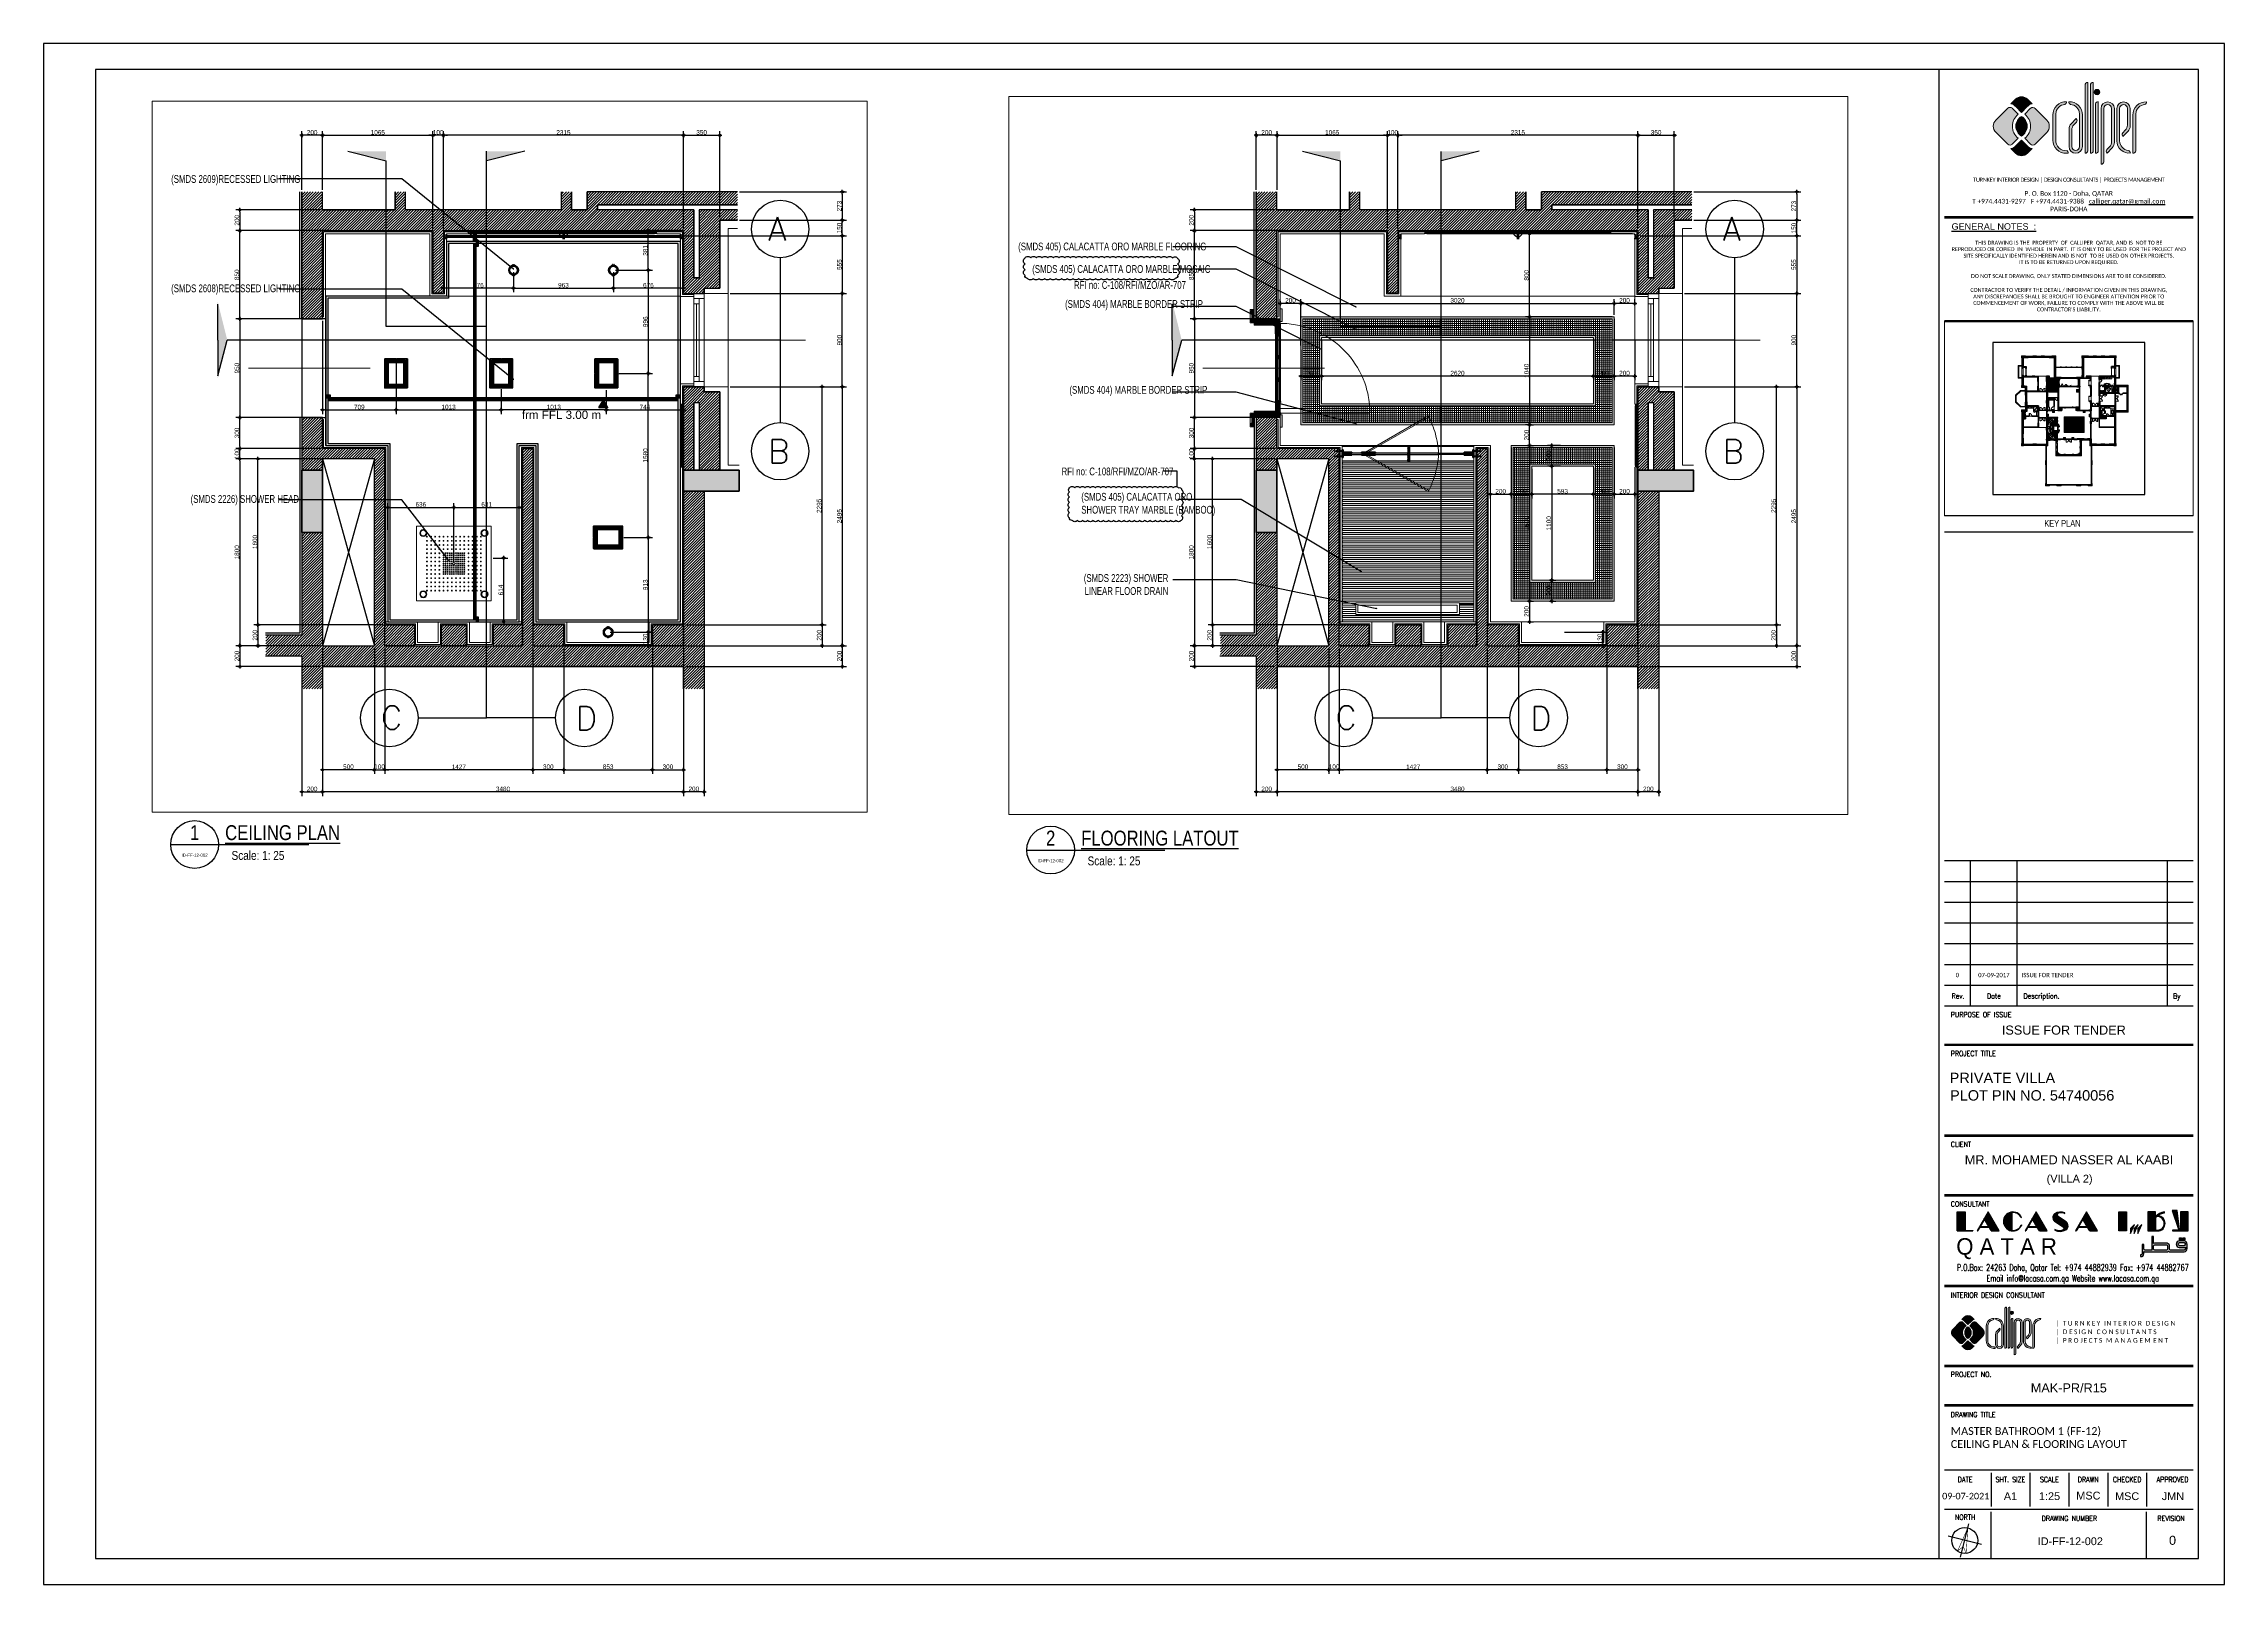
# Paper-space layout 'ID-FF-12-002' of a CAD drawing. Header units: inches, sheet in millimetres. Extents: x 1006 to 1847, y 88 to 682.
# The model-space entities are those that its viewports show. They can reach past a viewport. Long polylines and large blocks are cut down to what shows.
import ezdxf
from ezdxf.enums import TextEntityAlignment as Align

# ---------------------------------------------------------------- set-up
doc = ezdxf.new("R2010")
doc.units = ezdxf.units.IN
doc.header["$MEASUREMENT"] = 0
doc.set_wipeout_variables(frame=1)
for name, pattern in [('$0$DASHED', [0.75, 0.5, -0.25]), ('ACAD_ISO02W100', [15, 12, -3]), ('ACAD_ISO04W100', [30, 24, -3, 0, -3]), ('CENTER', [2, 1.25, -0.25, 0.25, -0.25]), ('CENTERX2', [4, 2.5, -0.5, 0.5, -0.5]), ('DASHDOT', [18.5, 12, -3, 0.5, -3]), ('HIDDEN', [0.375, 0.25, -0.125]), ('HIDDEN2', [0.1875, 0.125, -0.0625]), ('VERDECKT2', [0.1875, 0.125, -0.0625]), ('XREF-HOTEL GUEST RM_OPT-1$0$M-HIDDEN', [1.875, 1.25, -0.625]), ('XREF-HOTEL GUEST RM_OPT-1$0$M-PHANTOM', [12.5, 6.25, -1.25, 1.25, -1.25, 1.25, -1.25]), ('XREF-V-AXIS$0$DASHED', [0.75, 0.5, -0.25])]:
    doc.linetypes.add(name, pattern=pattern)
for name, color, linetype in [('0-CALLIPER_LOGO', 160, 'Continuous'), ('48-TITLE', 7, 'Continuous'), ('A-ANNO-ARRW', 1, 'Continuous'), ('A-DIMESNION-1', 7, 'Continuous'), ('A-WALL', 7, 'Continuous'), ('Calliper_wall_general plan', 8, 'Continuous'), ('CQ centerline', 8, 'Continuous'), ('CQ Grg Gypsum', 41, 'Continuous'), ('CQ marble hatch', 8, 'Continuous'), ('CQ PANEL DIMENSION', 1, 'Continuous'), ('CQ Plaster', 1, 'Continuous'), ('CQ SANITARY WARES', 212, 'Continuous'), ('CQ Sheet text', 3, 'Continuous'), ('CQ SPOT DETAIL DIMENSION', 9, 'Continuous'), ('CQ text label', 3, 'Continuous'), ('CQ Wall plan', 3, 'Continuous'), ('CQ Wood plan', 23, 'Continuous'), ('CQ Wood Section', 60, 'Continuous'), ('CQ_callout', 34, 'Continuous'), ('ELECTRICAL', 10, 'Continuous'), ('FURNITURE', 200, 'Continuous'), ('GLASS INT', 4, 'Continuous'), ('grab bar', 7, 'Continuous'), ('Layer1', 1, 'Continuous'), ('Layer5', 5, 'Continuous'), ('LIGHT', 130, 'Continuous'), ('SANITARY', 252, 'Continuous'), ('SANITARY WARES', 212, 'Continuous'), ('WIPEOUT', 2, 'Continuous'), ('xref 1st floor$0$CQ Wall hatch_CHB', 8, 'Continuous'), ('xref grd floor$2$CQ Wall hatch_CHB', 8, 'Continuous'), ('XREF-TITLE$0$48-TITLE', 7, 'Continuous'), ('XREF-TITLE$0$LCQ-103-XREF-TITLE-A1$0$48-TITLE', 7, 'Continuous'), ('XREF-TITLE$0$LCQ-339-XREF-TITLE-A1-DC1$0$0745-A02P-01$0$1', 253, 'Continuous'), ('XREF-TITLE$0$LCQ-339-XREF-TITLE-A1-DC1$0$48-title', 7, 'Continuous'), ('XREF-TITLE$0$LCQ-339-XREF-TITLE-A1-DC1$0$LCQ-103-XREF-TITLE-A1$0$48-TITLE', 7, 'Continuous')]:
    doc.layers.add(name, color=color, linetype=linetype)
for name, color, linetype, lineweight in [('1', 1, 'Continuous', 50), ('A-ANNO-IDEN', 4, 'Continuous', 18), ('A-AREA-SHFT', 253, 'Continuous', 13), ('A-DOOR', 134, 'Continuous', 18), ('A-FLOR-FIXT', 114, 'Continuous', 9), ('A-FLOR-HIDN', 8, 'HIDDEN', 13), ('A-FLOR-HRAL', 4, 'Continuous', 18), ('A-FLOR-LEVL', 4, 'Continuous', 18), ('A-FLOR-STRS', 2, 'Continuous', 18), ('A-FLOR-TILE', 8, 'Continuous', 9), ('A-GLAZ', 134, 'Continuous', 18), ('A-SHAFT', 3, 'HIDDEN2', 18), ('A-WALL-HATCH', 252, 'Continuous', 20), ('A-WALL-PRHT', 4, 'Continuous', 18), ('A-WALL-TILE', 8, 'Continuous', 9), ('Beschlag', 5, 'Continuous', 35), ('CQ Glass', 4, 'Continuous', 0), ('CQ Gypsum Hatch', 8, 'Continuous', 20), ('CQ Hardware Accs.', 1, 'Continuous', 0), ('CQ Lighting', 5, 'Continuous', 0), ('CQ lighting plan', 7, 'Continuous', 0), ('CQ Marble', 6, 'Continuous', 0), ('CQ Mirror-Glass', 4, 'Continuous', 0), ('CQ plan and elev dimension', 252, 'Continuous', 35), ('CQ wooh hatch', 8, 'HIDDEN', 18), ('Glass', 4, 'Continuous', 0), ('GRC', 41, 'Continuous', 0), ('Verdeckt', 250, 'VERDECKT2', 15), ('xref grd floor$0$A-WALL-TILE', 8, 'Continuous', 9), ('xref grd floor$0$XREF-V2-GF_COLS$0$A-COLS', 5, 'Continuous', 40), ('xref grd floor$0$XREF-V2-GF_COLS$0$A-COLS-PATT', 253, 'Continuous', 20), ('XREF-V2-FF_COLS$0$A-COLS', 8, 'Continuous', 40), ('XREF-V2-FF_COLS$0$A-COLS-PATT', 253, 'Continuous', 20), ('XREF-V2-FF_COLS$0$A-EQPM', 8, 'Continuous', 18)]:
    doc.layers.add(name, color=color, linetype=linetype, lineweight=lineweight)
doc.layers.add('MV', color=1, linetype='Continuous', plot=False)
doc.styles.add('9999-DIM-SPC', font='simplex.shx', dxfattribs={"width": 0.75})
doc.styles.add('ARIAL', font='arial.ttf')
doc.styles.add('DIM 50', font='romans.shx', dxfattribs={"width": 0.75, "height": 100})
doc.styles.get("Standard").update_dxf_attribs({"font": 'arial.ttf'})
doc.styles.add('STYL-CONCEPT', font='romans.shx')
doc.styles.add('TITLE', font='arial.ttf')
doc.styles.add('XREF-TITLE$0$LCQ-103-XREF-TITLE-A1$0$TITLE', font='arial.ttf')
doc.styles.add('XREF-TITLE$0$LCQ-339-XREF-TITLE-A1-DC1$0$0745-A02P-01$0$ARIALN', font='ARIALN.TTF', dxfattribs={"width": 0.9})
doc.styles.add('XREF-TITLE$0$LCQ-339-XREF-TITLE-A1-DC1$0$LCQ-103-XREF-TITLE-A1$0$logo', font='AIGDT___.TTF')
doc.styles.add('XREF-TITLE$0$LCQ-339-XREF-TITLE-A1-DC1$0$LCQ-103-XREF-TITLE-A1$0$ROMANS', font='ROMANS.shx')
doc.styles.add('XREF-TITLE$0$LCQ-339-XREF-TITLE-A1-DC1$0$LCQ-103-XREF-TITLE-A1$0$TITLE', font='arial.ttf')
doc.styles.add('XREF-TITLE$0$LCQ-339-XREF-TITLE-A1-DC1$0$LCQ-103-XREF-TITLE-A1$0$TITLE2', font='ROMANS.shx', dxfattribs={"width": 0.8})
doc.styles.add('XREF-TITLE$0$LCQ-339-XREF-TITLE-A1-DC1$0$LCQ-105-XREF-TITLE-A1$0$TITLE', font='arial.ttf')
doc.dimstyles.new('0100-D-SPC', dxfattribs={"dimscale": 100, "dimtxt": 2, "dimasz": 2, "dimexe": 1, "dimexo": 2, "dimgap": 1, "dimtad": 1, "dimrnd": 0.05, "dimzin": 1, "dimdsep": 46, "dimtxsty": '9999-DIM-SPC', "dimblk": 'OBLIQUE', "dimcen": 2, "dimdle": 1, "dimclrd": 256, "dimclre": 252, "dimclrt": 256, "dimazin": 2, "dimtfac": 1, "dimtofl": 0, "dimtmove": 0, "dimatfit": 3, "dimfxl": 0.1, "dimtolj": 1, "dimtzin": 0, "dimlwd": 0, "dimlwe": 0, "dimarcsym": 0})
doc.dimstyles.new('CQ Anno', dxfattribs={"dimscale": 40, "dimtxt": 2.2, "dimasz": 0.75, "dimexe": 1, "dimexo": 0.5, "dimgap": 0.5, "dimtad": 1, "dimrnd": 1, "dimdsep": 46, "dimtxsty": 'Standard', "dimblk": 'x-04-bw-gf-dim-50$0$DIM12', "dimcen": 0.0025, "dimdle": 0.5, "dimclrd": 8, "dimclre": 8, "dimclrt": 2, "dimazin": 2, "dimtfac": 1, "dimtix": 1, "dimtmove": 1, "dimatfit": 0, "dimfxl": 50, "dimtolj": 1, "dimtzin": 0, "dimlwd": -1, "dimarcsym": 1})
doc.dimstyles.get("Standard").update_dxf_attribs({"dimtxt": 0.18, "dimasz": 0.18, "dimexe": 0.18, "dimexo": 0.0625, "dimgap": 0.09, "dimtad": 0, "dimtih": 1, "dimtoh": 1, "dimdec": 4, "dimzin": 0, "dimdsep": 46, "dimtxsty": 'Standard', "dimcen": 0.09, "dimadec": 0, "dimazin": 0, "dimtfac": 1, "dimtdec": 4, "dimtofl": 0, "dimtmove": 0, "dimatfit": 3, "dimfxl": 1, "dimtolj": 1, "dimtzin": 0, "dimarcsym": 0})
pattern_1 = [(45, (86288.18, -41897.041), (-13.258252, 13.258252), [])]
pattern_2 = [(45, (0, 0), (-13.25825215, 13.25825215), [])]
pattern_3 = [(45, (0, 0), (-0.088388347648, 0.088388347648), [])]
pattern_4 = [(135, (-77754.781, -1996.682), (4.242640687, 4.242640687), [10, -2]), (135, (-77751.9524, -1996.682), (4.242640687, 4.242640687), [6, -1.5, 3, -1.5]), (135, (-77748.417, -1997.389), (4.242640687, 4.242640687), [10, -2])]
pattern_5 = [(135, (-601.4316, 1654.5449), (-1.767766953, -1.767766953), [])]
pattern_6 = [(135, (-597.4316, 1654.5449), (-1.767766953, -1.767766953), [])]
pattern_7 = [(135, (-571.7703, 1654.5449), (-1.767766953, -1.767766953), [])]
pattern_8 = [(135, (-790.093, 1654.5449), (-1.767766953, -1.767766953), [])]

# ---------------------------------------------------------------- blocks, each defined once
blk = doc.blocks.new('dwgtit')
at = {"linetype": 'Continuous', "ltscale": 2}
blk.add_line((-8, 0), (38.23, 0), dxfattribs=at)
blk.add_circle((0, 0), 8, dxfattribs=at)
at = {"linetype": 'Continuous', "ltscale": 2, "style": 'ARIAL', "width": 0.8}
for tag, height, p in [('DTN0', 5, (0, 3.99)), ('DTRFNO', 3, (0, -3.56))]:
    blk.add_attdef(tag, text='', height=height, dxfattribs=at).set_placement(p, align=Align.MIDDLE_CENTER)
for tag, p, height in [('DTNL1', (19.8, 1.48), 5), ('DTNL2', (20.36, -5.16), 3), ('DTSC', (63.36, -5.21), 3)]:
    blk.add_attdef(tag, p, '', height=height, dxfattribs=at)
blk = doc.blocks.new('XREF-TITLE$0$NORTH-NEW')
at = {"layer": 'XREF-TITLE$0$48-TITLE', "color": 4}
for p, q in [((0.66, 0), (-0.66, 0)), ((0, -0.66), (0, 0.66))]:
    blk.add_line(p, q, dxfattribs=at)
at = {"layer": 'XREF-TITLE$0$48-TITLE', "const_width": 0.02}
blk.add_lwpolyline([(0, 0.5), (0.171, -0.47), (0, -0.24), (-0.171, -0.47)], close=True, dxfattribs=at)
at = {"layer": 'XREF-TITLE$0$48-TITLE', "color": 4}
blk.add_circle((0, 0), 0.5, dxfattribs=at)
blk = doc.blocks.new('new logo')
at = {"layer": 'Calliper_wall_general plan', "true_color": 0x0f0f00}
for points in [[(1952.71, -407.57), (1952.29, -407.57, 0.24842), (1951.64, -408.22), (1951.64, -434.83, 0.435048), (1952.71, -433.93)], [(1954.8, -407.57), (1954.38, -407.57, 0.24842), (1953.73, -408.22), (1953.73, -434.83, 0.435048), (1954.8, -433.93)], [(1955.21, -411.29, 1), (1957.29, -411.29, 1)], [(1925.89, -419.85), (1923.59, -417.55, 0.414214), (1921.8, -417.55), (1917.23, -422.12, 0.198912), (1916.26, -424.46, 0.198912), (1917.23, -426.8), (1921.8, -431.37, 0.414214), (1923.59, -431.37), (1925.89, -429.08, -0.234542), (1923.6, -424.46, -0.234542)], [(1927.13, -419.11), (1925.02, -417, 0.18449), (1923.03, -415.83), (1924.79, -414.07, -0.414214), (1929.47, -414.07), (1931.23, -415.83, 0.18449), (1929.24, -417)], [(1932.39, -417.57), (1936.88, -422.06, -0.203601), (1937.85, -424.46, -0.203601), (1936.88, -426.86), (1932.39, -431.35, -0.414214), (1930.6, -431.35), (1928.37, -429.08, 0.234542), (1930.66, -424.46, 0.234542), (1928.37, -419.85), (1930.66, -417.55, -0.419864)], [(1943.87, -416.02, 0.39335), (1944.47, -415.03, 0.420626), (1939.27, -419.92), (1939.27, -429.97, 0.396545), (1944.06, -434.87), (1945.16, -434.87, 0.39335), (1944.56, -433.87, -0.460596), (1940.34, -429.75), (1940.34, -419.63, -0.368996)], [(1945.45, -432.27), (1945.45, -425.58, -0.190781), (1946.26, -423.52), (1948.23, -421.43), (1948.27, -421.47, -0.400313), (1948.28, -422.85), (1947.33, -423.86, 0.190781), (1946.52, -425.92), (1946.52, -432.27, 1), (1949.53, -432.27), (1949.53, -419.64, 0.370056), (1946.01, -416.02, -0.39335), (1945.4, -415.03, -0.426354), (1950.61, -420.02), (1950.61, -432.27, -1)], [(1956.75, -414.98, 0.34993), (1955.68, -415.7), (1955.68, -434.83, 0.435048), (1956.75, -433.93)], [(1958.86, -417.61, -1), (1961.86, -417.61), (1961.86, -430.35, -0.190781), (1961.04, -432.4), (1960.09, -433.41, 0.400313), (1960.11, -434.79), (1960.15, -434.84), (1962.12, -432.75, 0.190781), (1962.93, -430.69), (1962.93, -417.61, 1), (1957.79, -417.61), (1957.79, -439.05, 0.435048), (1958.86, -438.16)], [(1964.98, -417.61, -1), (1967.97, -417.61), (1967.97, -423.98, -0.190781), (1967.16, -426.03), (1966.21, -427.04, 0.400313), (1966.22, -428.42), (1966.26, -428.47), (1968.23, -426.38, 0.190781), (1969.04, -424.32), (1969.04, -417.61, 1), (1963.91, -417.61), (1963.91, -430.09, 0.446482), (1969.13, -434.77, 0.352056), (1968.33, -433.83, -0.371733), (1964.98, -430.09)], [(1974.71, -416.05, 0.39335), (1975.31, -415.05, 0.426354), (1970.11, -420.05), (1970.11, -434.85, 0.435048), (1971.18, -433.96), (1971.18, -419.65, -0.368996)], [(1927.13, -429.81), (1925.02, -431.92, -0.18449), (1923.03, -433.09), (1924.79, -434.85, 0.414214), (1929.47, -434.85), (1931.23, -433.09, -0.18449), (1929.24, -431.92)]]:
    blk.add_hatch(color=28, dxfattribs=at).paths.add_polyline_path(points)
at = {"layer": 'Calliper_wall_general plan'}
blk.add_hatch(color=2, dxfattribs=at).paths.add_polyline_path([(1927.13, -420.66, 0.264516), (1924.96, -424.46, 0.264516), (1927.13, -428.27, 0.264516), (1929.29, -424.46, 0.264516)])
at = {"layer": '0-CALLIPER_LOGO', "color": 170, "lineweight": 0}
for p, q in [((1951.64, -408.22), (1951.64, -434.83)), ((1952.29, -407.57), (1952.71, -407.57)), ((1952.71, -407.57), (1952.71, -433.93)), ((1953.73, -408.22), (1953.73, -434.83)), ((1954.38, -407.57), (1954.8, -407.57)), ((1954.8, -407.57), (1954.8, -433.93)), ((1921.8, -417.55), (1917.23, -422.12)), ((1924.79, -414.07), (1923.03, -415.83)), ((1923.59, -417.55), (1925.89, -419.85)), ((1925.02, -417), (1927.13, -419.11)), ((1929.24, -417), (1927.13, -419.11)), ((1930.66, -417.55), (1928.37, -419.85)), ((1929.47, -414.07), (1931.23, -415.83)), ((1932.39, -417.57), (1936.88, -422.06)), ((1939.27, -419.92), (1939.27, -429.97)), ((1940.34, -419.63), (1940.34, -430.27)), ((1949.53, -419.63), (1949.53, -432.27)), ((1949.53, -419.63), (1949.53, -430.27)), ((1950.61, -419.92), (1950.61, -429.97)), ((1950.61, -420.02), (1950.61, -432.27)), ((1955.68, -415.7), (1955.68, -434.83)), ((1956.75, -414.98), (1956.75, -433.93)), ((1957.79, -417.61), (1957.79, -439.05)), ((1958.86, -417.61), (1958.86, -438.16)), ((1958.86, -417.61), (1958.86, -438.16)), ((1961.86, -417.61), (1961.86, -430.35)), ((1962.93, -417.61), (1962.93, -430.69)), ((1963.91, -417.61), (1963.91, -430.09)), ((1964.98, -417.61), (1964.98, -430.09)), ((1967.97, -417.61), (1967.97, -423.98)), ((1969.04, -417.61), (1969.04, -424.32)), ((1970.11, -420.05), (1970.11, -434.85)), ((1971.18, -419.65), (1971.18, -433.96)), ((1921.8, -431.37), (1917.23, -426.8)), ((1932.39, -431.35), (1936.88, -426.86)), ((1945.45, -425.58), (1945.45, -432.27)), ((1946.26, -423.52), (1948.23, -421.43)), ((1946.52, -425.92), (1946.52, -432.27)), ((1947.33, -423.86), (1948.28, -422.85)), ((1948.27, -421.47), (1948.23, -421.43)), ((1967.16, -426.03), (1966.21, -427.04)), ((1966.22, -428.42), (1966.26, -428.47)), ((1968.23, -426.38), (1966.26, -428.47)), ((1924.79, -434.85), (1923.03, -433.09)), ((1923.59, -431.37), (1925.89, -429.08)), ((1925.02, -431.92), (1927.13, -429.81)), ((1929.24, -431.92), (1927.13, -429.81)), ((1930.6, -431.35), (1928.37, -429.08)), ((1929.47, -434.85), (1931.23, -433.09)), ((1944.06, -434.87), (1945.16, -434.87)), ((1945.16, -434.87), (1944.78, -434.87)), ((1961.04, -432.4), (1960.09, -433.41)), ((1960.11, -434.79), (1960.15, -434.84)), ((1962.12, -432.75), (1960.15, -434.84))]:
    blk.add_line(p, q, dxfattribs=at)
blk.add_circle((1956.25, -411.29), 1.04, dxfattribs=at)
for centre, radius, start, end in [((1952.59, -408.52), 0.995, 107.09802, 162.90198), ((1954.68, -408.52), 0.995, 107.09802, 162.90198), ((1922.7, -418.45), 1.27, 45, 135), ((1922.49, -419.02), 3.24, 38.5975, 80.40939), ((1929.39, -424.46), 5.79, 127.20123, 180), ((1927.13, -416.41), 3.31, 45, 135), ((1924.86, -424.46), 5.79, 0, 52.79877), ((1931.77, -419.02), 3.24, 99.59061, 141.4025), ((1931.52, -418.41), 1.21, 43.89688, 134.91049), ((1944.27, -420.02), 5, 87.63536, 181.11311), ((1944.21, -419.89), 3.88, 95.14451, 176.15988), ((1943.63, -415.2), 0.856, 285.67905, 11.56774), ((1946.24, -415.2), 0.856, 168.43226, 254.32095), ((1945.61, -420.02), 5, 358.88689, 92.36464), ((1945.66, -419.89), 3.88, 3.84012, 84.85549), ((1956.66, -416.02), 1.04, 85.20492, 162.35088), ((1960.36, -417.61), 2.57, 0, 180), ((1960.36, -417.61), 1.5, 0, 180), ((1966.47, -417.61), 2.57, 0, 180), ((1966.47, -417.61), 1.5, 0, 180), ((1975.11, -420.05), 5, 87.63536, 181.11311), ((1975.05, -419.91), 3.88, 95.14451, 176.15988), ((1974.48, -415.22), 0.856, 285.67905, 11.56774), ((1919.57, -424.46), 3.31, 135, 180), ((1919.57, -424.46), 3.31, 180, 225), ((1929.39, -424.46), 5.79, 180, 232.79877), ((1929.39, -424.46), 4.43, 120.73466, 180), ((1929.39, -424.46), 4.43, 180, 239.26534), ((1924.86, -424.46), 4.43, 0, 59.26534), ((1924.86, -424.46), 4.43, 300.73466, 0), ((1924.86, -424.46), 5.79, 307.20123, 0), ((1934.54, -424.4), 3.31, 358.96726, 45), ((1934.54, -424.52), 3.31, 315, 1.03274), ((1948.45, -425.58), 3, 136.79532, 180), ((1949.52, -425.92), 3, 136.79532, 180), ((1947.55, -422.17), 1, 316.79532, 44.06271), ((1966.94, -427.73), 1, 136.79532, 224.06271), ((1964.97, -423.98), 3, 316.79532, 0), ((1966.04, -424.32), 3, 316.79532, 0), ((1922.7, -430.47), 1.27, 225, 315), ((1922.49, -429.9), 3.24, 279.59061, 321.4025), ((1927.13, -432.51), 3.31, 225, 315), ((1931.77, -429.9), 3.24, 218.5975, 260.40939), ((1931.49, -430.45), 1.27, 225, 315), ((1944.27, -429.87), 5, 178.88689, 272.36464), ((1944.21, -430.01), 3.88, 176.89042, 275.07933), ((1944.32, -434.69), 0.856, 348.43226, 74.32095), ((1948.03, -432.27), 2.58, 180, 0), ((1948.03, -432.27), 1.51, 180, 0), ((1951.76, -433.88), 0.954, 262.72577, 356.77123), ((1953.85, -433.88), 0.954, 262.72577, 356.77123), ((1955.8, -433.88), 0.954, 262.72577, 356.77123), ((1960.82, -434.1), 1, 136.79532, 224.06271), ((1958.86, -430.35), 3, 316.79532, 0), ((1959.93, -430.69), 3, 316.79532, 0), ((1968.61, -430.09), 4.71, 180, 276.23953), ((1968.82, -430.02), 3.84, 181.13958, 262.70661), ((1968.14, -434.8), 0.986, 1.21558, 78.79531), ((1970.23, -433.9), 0.954, 262.72577, 356.77123), ((1957.91, -438.11), 0.954, 262.72577, 356.77123)]:
    blk.add_arc(centre, radius, start, end, dxfattribs=at)
blk = doc.blocks.new('XREF-TITLE')
at = {"layer": 'XREF-TITLE$0$LCQ-339-XREF-TITLE-A1-DC1$0$LCQ-103-XREF-TITLE-A1$0$48-TITLE'}
for points in [[(737.99, 136.24), (743.95, 136.24), (743.95, 136.42), (740.99, 136.42), (740.99, 143.62), (737.99, 143.62)], [(762.85, 138.5), (762.68, 138.57, -0.335261), (759.05, 136.45), (759.05, 143.37, -0.325117), (762.63, 141.37), (762.8, 141.45, 4.760585)], [(777.17, 141.61, -0.804125), (777.52, 143.38, -0.139753), (779.53, 142.99), (779.53, 143.2, 0.267149), (775.48, 142.84, 0.158415), (774.87, 141.76, 0.260991), (775.45, 140), (778.6, 137.99, -0.726518), (778.43, 136.43, -0.039912), (777.84, 136.34, -0.15573), (775.63, 136.83), (775.63, 136.61, 0.252462), (779.85, 136.67, 0.244258), (780.71, 138.16, 0.2096), (780.02, 139.78)], [(803.29, 136.24), (803.29, 143.58), (800.3, 143.58), (800.3, 136.24)], [(827.06, 143.58), (824.07, 143.58), (824.07, 136.62), (820.95, 136.62), (820.95, 136.24), (824.07, 136.24), (827.06, 136.24)], [(806.33, 138.73), (804.77, 137.23), (804.77, 135.24)], [(807.73, 138.73), (806.17, 137.23), (806.17, 135.24)], [(807.56, 135.24), (809.12, 138.73), (807.56, 137.23)]]:
    blk.add_hatch(color=10, dxfattribs=at).paths.add_polyline_path(points)
at = {"layer": 'XREF-TITLE$0$LCQ-339-XREF-TITLE-A1-DC1$0$LCQ-103-XREF-TITLE-A1$0$48-TITLE', "true_color": 0x666666}
h = blk.add_hatch(color=251, dxfattribs=at)
h.paths.add_polyline_path([(749.86, 143.58), (745.62, 136.24), (745.84, 136.24), (746.7, 137.74), (750.24, 137.74), (751.1, 136.24), (754.1, 136.24)])
h.paths.add_polyline_path([(750.13, 137.92), (746.81, 137.92), (748.47, 140.8)], flags=16)
at = {"layer": 'XREF-TITLE$0$LCQ-339-XREF-TITLE-A1-DC1$0$LCQ-103-XREF-TITLE-A1$0$48-TITLE'}
h = blk.add_hatch(color=10, dxfattribs=at)
h.paths.add_polyline_path([(768.43, 143.58), (764.19, 136.24), (764.4, 136.24), (765.26, 137.74), (768.8, 137.74), (769.67, 136.24), (772.67, 136.24)])
h.paths.add_polyline_path([(768.69, 137.92), (765.37, 137.92), (767.03, 140.8)], flags=16)
h = blk.add_hatch(color=10, dxfattribs=at)
h.paths.add_polyline_path([(787.86, 143.58), (783.62, 136.24), (783.83, 136.24), (784.69, 137.74), (788.23, 137.74), (789.1, 136.24), (792.1, 136.24)])
h.paths.add_polyline_path([(788.13, 137.92), (784.8, 137.92), (786.46, 140.8)], flags=16)
h = blk.add_hatch(color=10, dxfattribs=at)
edge = h.paths.add_edge_path()
edge.add_arc((815.14, 139.2), 2.99, 359.14035, 446.42733)
edge.add_arc((818.37, 138.45), 4.82, 95.54957, 129.21891, ccw=False)
edge.add_line((817.9, 143.24), (817.9, 143.59))
edge.add_arc((818.37, 138.45), 5.16, 95.18045, 139.21268)
edge.add_line((814.46, 141.82), (814.46, 143.58))
edge.add_line((814.46, 143.58), (811.47, 143.58))
edge.add_line((811.47, 143.58), (811.47, 136.24))
edge.add_line((811.47, 136.24), (814.46, 136.24))
edge.add_line((814.46, 136.24), (815.32, 136.24))
edge.add_arc((815.3, 139.06), 2.82, 270.25504, 361.90034)
edge = h.paths.add_edge_path(flags=16)
edge.add_arc((818.37, 138.45), 4.82, 135.2947, 144.18627)
edge.add_line((814.46, 141.27), (814.46, 136.58))
edge.add_line((814.46, 136.58), (815.32, 136.58))
edge.add_arc((815.3, 139.06), 2.48, 270.27207, 362.09049)
edge.add_arc((815.14, 139.2), 2.64, 358.96144, 454.15748)
at = {"layer": 'XREF-TITLE$0$LCQ-339-XREF-TITLE-A1-DC1$0$LCQ-103-XREF-TITLE-A1$0$48-TITLE', "true_color": 0x666666}
for points in [[(822.82, 144.18), (820.92, 144.18), (823.28, 136.91), (823.74, 136.91)], [(823.73, 133.58), (824.51, 133.58), (824.51, 132.82), (823.73, 132.82)], [(824.97, 133.58), (825.76, 133.58), (825.76, 132.82), (824.97, 132.82)]]:
    blk.add_hatch(color=251, dxfattribs=at).paths.add_polyline_path(points)
h = blk.add_hatch(color=251, dxfattribs=at)
edge = h.paths.add_edge_path()
edge.add_arc((818.62, 130.36), 1.22, 13.66992, 93.2541)
edge.add_line((818.56, 131.57), (815.54, 131.57))
edge.add_line((815.54, 131.57), (814.29, 131.57))
edge.add_arc((814.22, 130.36), 1.22, 86.7459, 114.20503)
edge.add_line((813.72, 131.47), (813.72, 134.17))
edge.add_line((813.72, 134.17), (813.04, 134.17))
edge.add_line((813.04, 134.17), (813.04, 128.84))
edge.add_line((813.04, 128.84), (810.47, 128.84))
edge.add_arc((810.56, 129.52), 0.678, 203.9089, 262.68549, ccw=False)
edge.add_line((809.94, 129.24), (809.94, 131.05))
edge.add_line((809.94, 131.05), (809.25, 131.05))
edge.add_line((809.25, 131.05), (809.25, 127.43))
edge.add_arc((808.87, 127.43), 0.386, 306.42867, 360, ccw=False)
edge.add_arc((808.78, 127.55), 0.534, 251.27183, 306.42867, ccw=False)
edge.add_line((808.61, 127.04), (808.61, 126.36))
edge.add_line((808.61, 126.36), (809.04, 126.36))
edge.add_arc((808.78, 127.55), 1.22, 282.36976, 306.42867)
edge.add_arc((808.87, 127.43), 1.07, 306.42867, 360)
edge.add_line((809.94, 127.43), (809.94, 128.3))
edge.add_arc((810.56, 129.52), 1.36, 242.93866, 264.84181)
edge.add_line((810.43, 128.16), (818.56, 128.16))
edge.add_arc((818.62, 129.38), 1.22, 266.7459, 313.6965)
edge.add_arc((820.31, 129.38), 1.22, 226.3035, 273.2541)
edge.add_line((820.38, 128.16), (825.51, 128.16))
edge.add_arc((825.28, 129.53), 1.39, 279.23186, 356.89361)
edge.add_line((826.67, 129.45), (826.67, 131.16))
edge.add_arc((825.28, 131.09), 1.39, 3.10639, 80.76814)
edge.add_line((825.51, 132.46), (823.62, 132.46))
edge.add_arc((823.84, 131.09), 1.39, 99.23186, 176.89361)
edge.add_arc((823.84, 131.24), 1.39, 183.10639, 260.76814)
edge.add_line((823.62, 129.87), (825.51, 129.87))
edge.add_arc((825.28, 131.24), 1.39, 279.23186, 300.31567)
edge.add_line((825.98, 130.04), (825.98, 129.47))
edge.add_arc((825.28, 129.53), 0.702, 282.98897, 355.63351, ccw=False)
edge.add_line((825.44, 128.84), (820.26, 128.84))
edge.add_arc((820.31, 129.38), 0.534, 200.71105, 265.08407, ccw=False)
edge.add_line((819.81, 129.19), (819.81, 130.64))
edge = h.paths.add_edge_path(flags=16)
edge.add_arc((823.84, 131.09), 0.702, 102.98897, 173.85495, ccw=False)
edge.add_line((823.68, 131.77), (825.44, 131.77))
edge.add_arc((825.28, 131.09), 0.702, 6.14505, 77.01103, ccw=False)
edge.add_arc((825.28, 131.24), 0.702, 282.98897, 353.85495, ccw=False)
edge.add_line((825.44, 130.55), (823.68, 130.55))
edge.add_arc((823.84, 131.24), 0.702, 186.14505, 257.01103, ccw=False)
edge = h.paths.add_edge_path(flags=16)
edge.add_arc((818.62, 129.38), 0.534, 274.91593, 339.28895, ccw=False)
edge.add_line((818.67, 128.84), (816.47, 128.84))
edge.add_line((816.47, 128.84), (814.18, 128.84))
edge.add_arc((814.22, 129.38), 0.534, 200.71105, 265.08407, ccw=False)
edge.add_line((813.72, 129.19), (813.72, 130.55))
edge.add_arc((814.22, 130.36), 0.534, 94.91593, 159.28895, ccw=False)
edge.add_line((814.18, 130.89), (816.59, 130.89))
edge.add_line((816.59, 130.89), (818.67, 130.89))
edge.add_arc((818.62, 130.36), 0.534, 20.71105, 85.08407, ccw=False)
edge.add_line((819.12, 130.55), (819.12, 129.19))
for points in [[(0, 0), (841, 0), (841, 594), (0, 594)], [(20, 10), (831, 10), (831, 584), (20, 584)]]:
    blk.add_lwpolyline(points, close=True)
at = {"layer": 'XREF-TITLE$0$LCQ-339-XREF-TITLE-A1-DC1$0$48-title', "const_width": 0.5}
for points in [[(733, 412), (829, 412)], [(733, 405.67), (829, 405.67)]]:
    blk.add_lwpolyline(points, dxfattribs=at)
at = {"layer": 'XREF-TITLE$0$LCQ-339-XREF-TITLE-A1-DC1$0$LCQ-103-XREF-TITLE-A1$0$48-TITLE'}
for p, q in [((731, 10), (731, 584)), ((733, 231.02), (829, 231.02)), ((743, 231.02), (743, 223.02)), ((761, 231.02), (761, 223.02)), ((818.87, 231.02), (818.87, 223.02)), ((733, 223.02), (829, 223.02)), ((829, 44), (733, 44)), ((751, 43), (751, 30)), ((766, 43), (766, 30)), ((781, 43), (781, 30)), ((796, 43), (796, 30)), ((811, 43), (811, 30)), ((733, 29), (829, 29)), ((751, 10), (751, 28)), ((811, 10), (811, 28))]:
    blk.add_line(p, q, dxfattribs=at)
at = {"layer": 'XREF-TITLE$0$LCQ-339-XREF-TITLE-A1-DC1$0$LCQ-103-XREF-TITLE-A1$0$48-TITLE', "color": 4}
for p, q in [((733, 279.02), (829, 279.02)), ((743, 279.02), (743, 231.02)), ((761, 279.02), (761, 231.02)), ((818.87, 279.02), (818.87, 231.02)), ((733, 271.02), (829, 271.02)), ((733, 263.02), (829, 263.02)), ((733, 255.02), (829, 255.02)), ((733, 247.02), (829, 247.02)), ((733, 239.02), (829, 239.02))]:
    blk.add_line(p, q, dxfattribs=at)
at = {"layer": 'XREF-TITLE$0$LCQ-339-XREF-TITLE-A1-DC1$0$LCQ-103-XREF-TITLE-A1$0$48-TITLE', "color": 10}
for p, q in [((737.99, 136.24), (737.99, 143.62)), ((737.99, 143.62), (740.99, 143.62)), ((740.99, 143.62), (740.99, 136.42)), ((758.93, 136.24), (758.93, 143.62)), ((759.05, 143.37), (759.05, 136.45)), ((768.43, 143.58), (764.19, 136.24)), ((772.67, 136.24), (768.43, 143.58)), ((787.86, 143.58), (783.62, 136.24)), ((792.1, 136.24), (787.86, 143.58)), ((737.99, 136.24), (743.95, 136.24)), ((740.99, 136.42), (743.95, 136.42)), ((743.95, 136.42), (743.95, 136.24)), ((762.63, 141.37), (762.8, 141.45)), ((762.68, 138.57), (762.85, 138.5)), ((764.19, 136.24), (764.4, 136.24)), ((765.26, 137.74), (764.4, 136.24)), ((765.26, 137.74), (768.8, 137.74)), ((767.03, 140.8), (765.37, 137.92)), ((765.37, 137.92), (768.69, 137.92)), ((766.93, 140.99), (766.92, 141)), ((768.69, 137.92), (767.03, 140.8)), ((769.67, 136.24), (768.8, 137.74)), ((769.67, 136.24), (772.67, 136.24)), ((783.62, 136.24), (783.83, 136.24)), ((784.69, 137.74), (783.83, 136.24)), ((784.69, 137.74), (788.23, 137.74)), ((786.46, 140.8), (784.8, 137.92)), ((784.8, 137.92), (788.13, 137.92)), ((786.36, 140.99), (786.35, 141)), ((788.13, 137.92), (786.46, 140.8)), ((789.1, 136.24), (788.23, 137.74)), ((789.1, 136.24), (792.1, 136.24))]:
    blk.add_line(p, q, dxfattribs=at)
at = {"layer": 'XREF-TITLE$0$LCQ-339-XREF-TITLE-A1-DC1$0$LCQ-103-XREF-TITLE-A1$0$48-TITLE', "color": 251, "true_color": 0x666666}
for p, q in [((749.86, 143.58), (745.62, 136.24)), ((754.1, 136.24), (749.86, 143.58)), ((745.62, 136.24), (745.84, 136.24)), ((746.7, 137.74), (745.84, 136.24)), ((746.7, 137.74), (750.24, 137.74)), ((748.47, 140.8), (746.81, 137.92)), ((746.81, 137.92), (750.13, 137.92)), ((748.36, 140.99), (748.36, 141)), ((750.13, 137.92), (748.47, 140.8)), ((751.1, 136.24), (750.24, 137.74)), ((751.1, 136.24), (754.1, 136.24))]:
    blk.add_line(p, q, dxfattribs=at)
at = {"layer": 'XREF-TITLE$0$LCQ-339-XREF-TITLE-A1-DC1$0$LCQ-103-XREF-TITLE-A1$0$48-TITLE', "const_width": 1, "elevation": 0}
blk.add_lwpolyline([(733, 527), (829, 527)], dxfattribs=at)
at = {"layer": 'XREF-TITLE$0$LCQ-339-XREF-TITLE-A1-DC1$0$LCQ-103-XREF-TITLE-A1$0$48-TITLE', "const_width": 1}
for points in [[(733, 487), (829, 487)], [(829, 208.02), (733, 208.02)], [(829, 173.02), (733, 173.02)], [(829, 150.02), (733, 150.02)], [(829, 115.02), (733, 115.02)], [(829, 84.23), (733, 84.23)], [(829, 69), (733, 69)]]:
    blk.add_lwpolyline(points, dxfattribs=at)
at = {"layer": 'XREF-TITLE$0$LCQ-339-XREF-TITLE-A1-DC1$0$LCQ-103-XREF-TITLE-A1$0$48-TITLE', "color": 10}
for points in [[(778.81, 137.85, -0.618663), (778.43, 136.43, -0.039912), (777.84, 136.34, -0.15573), (775.63, 136.83, 1.161214), (775.63, 136.83), (775.63, 136.61, 0.252462), (779.85, 136.67, 0.244258), (780.71, 138.16, 0.2096), (780.02, 139.78), (776.92, 141.77, -0.617286), (777.36, 143.36, -0.053818), (777.36, 143.36, -0.150598), (779.53, 142.99, -0.127578), (779.53, 142.99), (779.53, 143.2, 0.267149), (775.48, 142.84, 0.158415), (774.87, 141.76, 0.260991), (775.45, 140)], [(818.12, 139.15, 0.400412), (815.32, 142.18, -0.147976), (817.9, 143.24), (817.9, 143.59, 0.194526), (814.46, 141.82), (814.46, 143.58), (811.47, 143.58), (811.47, 136.24), (814.46, 136.24), (815.32, 136.24, 0.42265)], [(814.95, 141.84, 0.038816), (814.46, 141.27), (814.46, 136.58), (815.32, 136.58, 0.42354), (817.78, 139.15, 0.441032)]]:
    blk.add_lwpolyline(points, format="xyb", close=True, dxfattribs=at)
for points in [[(800.3, 143.58), (803.29, 143.58), (803.29, 136.24), (800.3, 136.24)], [(827.06, 143.58), (824.07, 143.58), (824.07, 136.62), (820.95, 136.62), (820.95, 136.24), (824.07, 136.24), (827.06, 136.24)], [(806.33, 138.73), (804.77, 137.23), (804.77, 135.24)], [(807.73, 138.73), (806.17, 137.23), (806.17, 135.24)], [(809.12, 138.73), (807.56, 137.23), (807.56, 135.24)]]:
    blk.add_lwpolyline(points, close=True, dxfattribs=at)
at = {"layer": 'XREF-TITLE$0$LCQ-339-XREF-TITLE-A1-DC1$0$LCQ-103-XREF-TITLE-A1$0$48-TITLE', "color": 251, "true_color": 0x666666}
for points in [[(822.82, 144.18), (820.92, 144.18), (823.28, 136.91), (823.74, 136.91)], [(823.73, 133.58), (824.51, 133.58), (824.51, 132.82), (823.73, 132.82)], [(824.97, 133.58), (825.76, 133.58), (825.76, 132.82), (824.97, 132.82)]]:
    blk.add_lwpolyline(points, close=True, dxfattribs=at)
for points in [[(819.81, 130.64, 0.361917), (818.56, 131.57), (815.54, 131.57), (814.29, 131.57, 0.12039), (813.72, 131.47), (813.72, 134.17), (813.04, 134.17), (813.04, 128.84), (810.47, 128.84, -0.262236), (809.94, 129.24), (809.94, 131.05), (809.25, 131.05), (809.25, 127.43, -0.238101), (809.1, 127.12, -0.245424), (808.61, 127.04), (808.61, 126.36), (809.04, 126.36, 0.105364), (809.5, 126.57, 0.238101), (809.94, 127.43), (809.94, 128.3, 0.095863), (810.43, 128.16), (818.56, 128.16, 0.207775), (819.47, 128.49, 0.207775), (820.38, 128.16), (825.51, 128.16, 0.352458), (826.67, 129.45), (826.67, 131.16, 0.352458), (825.51, 132.46), (823.62, 132.46, 0.352458), (822.46, 131.16, 0.352458), (823.62, 129.87), (825.51, 129.87, 0.092256), (825.98, 130.04), (825.98, 129.47, -0.328032), (825.44, 128.84), (820.26, 128.84, -0.288508), (819.81, 129.19)], [(819.12, 129.19, -0.288508), (818.67, 128.84), (816.47, 128.84), (814.18, 128.84, -0.288508), (813.72, 129.19), (813.72, 130.55, -0.288508), (814.18, 130.89), (816.59, 130.89), (818.67, 130.89, -0.288508), (819.12, 130.55)], [(823.14, 131.16, -0.319458), (823.68, 131.77), (825.44, 131.77, -0.319458), (825.98, 131.16, -0.319458), (825.44, 130.55), (823.68, 130.55, -0.319458)]]:
    blk.add_lwpolyline(points, format="xyb", close=True, dxfattribs=at)
at = {"layer": 'XREF-TITLE$0$LCQ-339-XREF-TITLE-A1-DC1$0$LCQ-103-XREF-TITLE-A1$0$48-TITLE', "color": 10}
for radius, start, end in [(3.67, 24.77408, 337.32218), (3.48, 24.77408, 96.81496), (3.48, 263.18504, 337.32218)]:
    blk.add_arc((759.47, 139.91), radius, start, end, dxfattribs=at)
at = {"layer": 'Calliper_wall_general plan'}
blk.add_blockref('new logo', (-1164.37, 986.61), dxfattribs=at)
at = {"layer": 'Calliper_wall_general plan', "xscale": 0.58212, "yscale": 0.58212, "zscale": 0.58212}
blk.add_blockref('new logo', (-379.71, 344.13, 0), dxfattribs=at)
at = {"layer": 'XREF-TITLE$0$48-TITLE', "xscale": 10, "yscale": 10, "zscale": 6.666666666666537, "rotation": 346.0285767170151}
blk.add_blockref('XREF-TITLE$0$NORTH-NEW', (740.87, 16.94), dxfattribs=at)
at = {"char_height": 1.5, "attachment_point": 5}
for s, insert, width in [('{\\fCalibri|b0|i0|c0|p34;THIS DRAWING IS THE  PROPERTY  OF  CALLIPER  QATAR, AND IS  NOT TO BE \\PREPRODUCED OR COPIED  IN  WHOLE  IN PART.  IT IS ONLY TO BE USED  FOR THE PROJECT AND SITE SPECIFICALLY IDENTIFIED HEREIN AND IS NOT  TO BE USED ON OTHER PROJECTS. \\PIT IS TO BE RETURNED UPON REQUIRED.}', (780.98, 513.35, 0), 93.6706), ('{\\fCalibri|b0|i0|c0|p34;DO NOT SCALE DRAWING, ONLY STATED DIMENSIONS ARE TO BE CONSIDERED.}', (780.98, 504.26, 0), 80), ("{\\fCalibri|b0|i0|c0|p34;CONTRACTOR TO VERIFY THE DETAIL / INFORMATION GIVEN IN THIS DRAWING, ANY DISCREPANCIES SHALL BE BROUGHT TO ENGINEER ATTENTION PRIOR TO COMMENCEMENT OF WORK, FAILURE TO COMPLY WITH THE ABOVE WILL BE CONTRACTOR'S LIABILITY.}", (780.98, 495.27, 0), 80)]:
    blk.add_mtext(s, dxfattribs=dict(at, insert=insert, width=width))
at = {"layer": '0-CALLIPER_LOGO'}
for s, insert, char_height, width, attachment_point in [('{\\fCalibri|b0|i0|c0|p34;\\H1.067x;\\T0.9;TURNKEY INTERIOR DESIGN | DESIGN CONSULTANTS | PROJECTS MANAGEMENT\\P\\H0.9375x;\\T1;\\C0;\\P\\H1.2x;\\C250;P. O. Box 1120 - Doha, QATAR\\PT +974.4431-9297   F +974.4431-9388   \\Lcalliper.qatar@gmail.com\\l\\PPARIS-DOHA}', (780.98, 542.33), 1.5, 80, 2), ('\\pxl1.3333,sm1.1;{\\fCalibri|b0|i0|c0|p34;\\T1.4;| TURNKEY INTERIOR DESIGN \\P| DESIGN CONSULTANTS \\P| PROJECTS MANAGEMENT}', (773.6, 97.14, 0), 1.8, 52.5556, 4)]:
    blk.add_mtext(s, dxfattribs=dict(at, insert=insert, char_height=char_height, width=width, attachment_point=attachment_point))
at = {"layer": 'XREF-TITLE$0$LCQ-103-XREF-TITLE-A1$0$48-TITLE', "style": 'XREF-TITLE$0$LCQ-103-XREF-TITLE-A1$0$TITLE'}
blk.add_text('MSC', height=3.02, dxfattribs=at).set_placement((788.54, 32.72), align=Align.CENTER)
at = {"layer": 'XREF-TITLE$0$LCQ-339-XREF-TITLE-A1-DC1$0$0745-A02P-01$0$1', "color": 4, "insert": (744.05, 410.31), "char_height": 2.5, "width": 68.9753, "attachment_point": 1, "style": 'XREF-TITLE$0$LCQ-339-XREF-TITLE-A1-DC1$0$0745-A02P-01$0$ARIALN'}
blk.add_mtext('\\pxqc;{\\W1;KEY PLAN}', dxfattribs=at)
at = {"layer": 'XREF-TITLE$0$LCQ-339-XREF-TITLE-A1-DC1$0$48-title', "style": 'XREF-TITLE$0$LCQ-339-XREF-TITLE-A1-DC1$0$LCQ-105-XREF-TITLE-A1$0$TITLE'}
for s, height, p in [('PRIVATE VILLA', 4, (735.05, 193.27)), ('PLOT PIN NO. 54740056', 4, (735.2, 186.53)), ('MR. MOHAMED NASSER AL KAABI', 3.5, (740.88, 161.94)), ('(VILLA 2)', 3, (772.46, 154.92))]:
    blk.add_text(s, height=height, dxfattribs=at).set_placement(p)
at = {"layer": 'XREF-TITLE$0$LCQ-339-XREF-TITLE-A1-DC1$0$LCQ-103-XREF-TITLE-A1$0$48-TITLE', "color": 4, "style": 'XREF-TITLE$0$LCQ-339-XREF-TITLE-A1-DC1$0$LCQ-103-XREF-TITLE-A1$0$TITLE'}
blk.add_text('%%UGENERAL NOTES  :', height=2.5, dxfattribs=at).set_placement((735.79, 522.26))
at = {"layer": 'XREF-TITLE$0$LCQ-339-XREF-TITLE-A1-DC1$0$LCQ-103-XREF-TITLE-A1$0$48-TITLE', "color": 4, "style": 'XREF-TITLE$0$LCQ-339-XREF-TITLE-A1-DC1$0$LCQ-103-XREF-TITLE-A1$0$TITLE2', "width": 0.8}
for s, p in [('Rev.', (735.8, 225.83)), ('Date', (749.45, 225.83)), ('Description.', (763.54, 225.83)), ('By', (821.25, 225.83)), ('PURPOSE OF ISSUE', (735.48, 218.65)), ('PROJECT TITLE', (735.48, 203.65)), ('CLIENT ', (735.48, 168.65)), ('CONSULTANT', (735.48, 145.65)), ('INTERIOR DESIGN CONSULTANT', (735.48, 110.52)), ('PROJECT NO.', (735.48, 79.95)), ('DRAWING TITLE', (735.48, 64.44)), ('APPROVED', (814.86, 39.44)), ('DRAWING NUMBER', (770.55, 24.44)), ('REVISION', (815.18, 24.44))]:
    blk.add_text(s, height=2, dxfattribs=at).set_placement(p)
at = {"layer": 'XREF-TITLE$0$LCQ-339-XREF-TITLE-A1-DC1$0$LCQ-103-XREF-TITLE-A1$0$48-TITLE', "style": 'XREF-TITLE$0$LCQ-339-XREF-TITLE-A1-DC1$0$LCQ-103-XREF-TITLE-A1$0$TITLE'}
for s, height, p in [('ISSUE FOR TENDER', 3.5, (779.07, 211.95)), ('MAK-PR/R15', 3.5, (781, 74)), ('A1', 3, (758.5, 32.5)), ('MSC', 3, (803.5, 32.5)), ('JMN', 3, (821.16, 32.5))]:
    blk.add_text(s, height=height, dxfattribs=at).set_placement(p, align=Align.CENTER)
at = {"layer": 'XREF-TITLE$0$LCQ-339-XREF-TITLE-A1-DC1$0$LCQ-103-XREF-TITLE-A1$0$48-TITLE', "color": 251, "true_color": 0x666666, "style": 'XREF-TITLE$0$LCQ-339-XREF-TITLE-A1-DC1$0$LCQ-103-XREF-TITLE-A1$0$logo'}
blk.add_text('Q A T A R', height=6.368, dxfattribs=at).set_placement((737.61, 127.1))
at = {"layer": 'XREF-TITLE$0$LCQ-339-XREF-TITLE-A1-DC1$0$LCQ-103-XREF-TITLE-A1$0$48-TITLE', "color": 4, "style": 'XREF-TITLE$0$LCQ-339-XREF-TITLE-A1-DC1$0$LCQ-103-XREF-TITLE-A1$0$TITLE2', "width": 0.8}
for s, p in [('DATE', (741, 39.44)), ('SHT. SIZE', (758.5, 39.44)), ('SCALE', (773.5, 39.44)), ('DRAWN', (788.5, 39.44)), ('CHECKED', (803.5, 39.44)), ('NORTH', (741, 24.9))]:
    blk.add_text(s, height=2, dxfattribs=at).set_placement(p, align=Align.CENTER)
at = {"layer": 'XREF-TITLE$0$LCQ-339-XREF-TITLE-A1-DC1$0$LCQ-103-XREF-TITLE-A1$0$48-TITLE', "style": 'XREF-TITLE$0$LCQ-339-XREF-TITLE-A1-DC1$0$LCQ-103-XREF-TITLE-A1$0$TITLE'}
blk.add_text('0', height=3.5, dxfattribs=at).set_placement((821, 17), align=Align.MIDDLE)
at = {"layer": 'XREF-TITLE$0$LCQ-339-XREF-TITLE-A1-DC1$0$LCQ-103-XREF-TITLE-A1$0$48-TITLE', "color": 4, "insert": (701.7, 123.42), "char_height": 2.5, "width": 161.6347, "attachment_point": 1, "style": 'XREF-TITLE$0$LCQ-339-XREF-TITLE-A1-DC1$0$LCQ-103-XREF-TITLE-A1$0$ROMANS'}
blk.add_mtext('\\pxqc;{\\W0.65;P.O.Box: 24263 Doha, Qatar Tel: +974 44882939 Fax: +974 44882767 \\PEmail info@lacasa.com.qa Website www.lacasa.com.qa}', dxfattribs=at)
blk = doc.blocks.new('FREEZER 90')
for p, q in [((-450, 0), (450, 0)), ((450, 0), (450, -650)), ((-450, 0), (-450, -650)), ((450, -650), (-450, -650)), ((450, -675), (-450, -675)), ((-450, -725), (-450, -675)), ((450, -725), (-450, -725)), ((-250, -737.5), (-450, -737.5)), ((-450, -750), (-450, -737.5)), ((-250, -750), (-450, -750)), ((-400, -650), (-400, -675)), ((-362.5, -737.5), (-362.5, -725)), ((-350, -650), (-350, -675)), ((-337.5, -737.5), (-337.5, -725)), ((-250, -750), (-250, -737.5)), ((350, -650), (350, -675)), ((400, -650), (400, -675)), ((450, -725), (450, -675))]:
    blk.add_line(p, q)
blk = doc.blocks.new('360x570 wc-flat-1')
blk.add_wipeout([(-144862, 73402), (-144862, 73754), (-144857, 73758), (-144301, 73751), (-144296, 73747), (-144292, 73578), (-144296, 73410), (-144300, 73406), (-144858, 73398)]).dxf.layer = 'WIPEOUT'
for p, q in [((-144774, 73703), (-144744, 73703)), ((-144759, 73718), (-144759, 73688)), ((-144725, 73488), (-144725, 73668)), ((-144385, 73718), (-144675, 73718)), ((-144664, 73612), (-144664, 73544)), ((-144598, 73627), (-144649, 73627)), ((-144335, 73488), (-144335, 73668)), ((-144774, 73453), (-144744, 73453)), ((-144759, 73438), (-144759, 73468)), ((-144385, 73438), (-144675, 73438)), ((-144598, 73529), (-144649, 73529))]:
    blk.add_line(p, q)
at = {"flags": 128}
blk.add_lwpolyline([(-144862, 73402, 0.414214), (-144858, 73398), (-144857, 73398), (-144301, 73406), (-144300, 73406, 0.39943), (-144296, 73410, 0.026126), (-144296, 73747, 0.39943), (-144300, 73751), (-144301, 73751), (-144857, 73758), (-144858, 73758, 0.414214), (-144862, 73754)], format="xyb", close=True, dxfattribs=at)
for points in [[(-144385, 73438), (-144675, 73438, -0.414214), (-144725, 73488), (-144725, 73668, -0.414214), (-144675, 73718), (-144385, 73718, -0.414214), (-144335, 73668), (-144335, 73488, -0.414214)], [(-144598, 73529), (-144649, 73529, -0.414214), (-144664, 73544), (-144664, 73612, -0.414214), (-144649, 73627), (-144598, 73627, -0.899264)]]:
    blk.add_lwpolyline(points, format="xyb", close=True)
for centre in [(-144759, 73703), (-144759, 73703), (-144759, 73453), (-144759, 73453)]:
    blk.add_circle(centre, 7.5)
for centre, radius, start, end in [((-144675, 73668), 50, 90, 180), ((-144649, 73612), 15, 90, 180), ((-144604, 73578), 49.3, 276.0722, 83.9278), ((-144385, 73668), 50, 0, 90), ((-144675, 73488), 50, 180, 270), ((-144649, 73544), 15, 180, 270), ((-144385, 73488), 50, 270, 0)]:
    blk.add_arc(centre, radius, start, end)
blk = doc.blocks.new('360x570 bidet-flat-1')
blk.add_wipeout([(-141861, 71781), (-142419, 71781), (-142419, 72141), (-141861, 72141), (-141854, 72135), (-141849, 71961), (-141854, 71788)]).dxf.layer = 'WIPEOUT'
at = {"ltscale": 30}
for p, q in [((-142375, 71976), (-142323, 71976)), ((-142349, 71950), (-142349, 72002)), ((-142133, 71976), (-142233, 71976)), ((-142184, 71927), (-142184, 72006))]:
    blk.add_line(p, q, dxfattribs=at)
for p, q in [((-142282, 71838), (-142282, 72084)), ((-142272, 71841), (-142272, 72081)), ((-141909, 72101), (-142265, 72101)), ((-141912, 72091), (-142262, 72091)), ((-141902, 71841), (-141902, 72081)), ((-141892, 71838), (-141892, 72084)), ((-141909, 71821), (-142265, 71821)), ((-141912, 71831), (-142262, 71831))]:
    blk.add_line(p, q)
at = {"flags": 128}
blk.add_lwpolyline([(-142419, 71781), (-141861, 71781, 0.399035), (-141854, 71788, 0.026808), (-141854, 72135, 0.399035), (-141861, 72141), (-142419, 72141)], format="xyb", close=True, dxfattribs=at)
for centre, radius in [((-142349, 71976), 17.5), ((-142184, 71976), 37.5), ((-142184, 71976), 26)]:
    blk.add_circle(centre, radius)
for centre, radius, start, end in [((-142265, 72084), 17, 90, 180), ((-142262, 72081), 10, 90, 180), ((-141912, 72081), 10, 0, 90), ((-141909, 72084), 17, 0, 90), ((-142265, 71838), 17, 180, 270), ((-142262, 71841), 10, 180, 270), ((-141912, 71841), 10, 270, 0), ((-141909, 71838), 17, 270, 0)]:
    blk.add_arc(centre, radius, start, end)
blk = doc.blocks.new('_Oblique')
at = {"color": 0, "linetype": 'ByBlock', "lineweight": -2}
blk.add_line((-0.5, -0.5), (0.5, 0.5), dxfattribs=at)
blk = doc.blocks.new('SINK SNGL-flat-1')
at = {"layer": 'A-FLOR-FIXT'}
for p, q in [((-375, 0), (375, 0)), ((375, 0), (375, -500)), ((-375, 0), (-375, -500)), ((-325, -400), (-325, -125)), ((-225, -135), (-305, -135)), ((-275, -75), (-168, -75)), ((-265, -40), (-195, -40)), ((-265, -95), (-265, -175)), ((-230, -5), (-230, -75)), ((-170, -34), (-165, -166)), ((-135, -166), (-130, -34)), ((-132, -75), (-25, -75)), ((-35, -40), (-105, -40)), ((-70, -5), (-70, -75)), ((25, -125), (25, -400)), ((325, -100), (75, -100)), ((325, -150), (75, -150)), ((325, -200), (75, -200)), ((325, -250), (75, -250)), ((325, -300), (75, -300)), ((325, -350), (75, -350)), ((325, -400), (75, -400)), ((-375, -500), (375, -500)), ((-25, -450), (-275, -450))]:
    blk.add_line(p, q, dxfattribs=at)
for centre, major_axis, start_param, end_param in [((-275, -125), (0, 50), -0.000008, 1.570789), ((-265, -135), (0, 30), 1.570817, 7.854002), ((-265, -135), (0, 20), 1.570800483703876, 7.853985790883462), ((-230, -40), (0, 25), 1.570831, 7.854016), ((-230, -40), (0, 20), 1.570800483703876, 7.853985790883462), ((-150, -41), (0, 21.2), -1.233384, 1.233365), ((-150, -164), (0, 15), 1.676659, 4.606505), ((-70, -40), (0, 25), 1.57082, 7.854005), ((-70, -40), (0, 20), 1.570787, 7.853972), ((-25, -125), (0, 50), -1.570798, -0.000001), ((-275, -400), (0, 50), 1.570799, 3.141595), ((-25, -400), (0, 50), 3.141586, 4.712383)]:
    blk.add_ellipse(centre, major_axis=major_axis, ratio=1, start_param=start_param, end_param=end_param, dxfattribs=at)
blk = doc.blocks.new('*U68')
at = {"color": 253, "linetype": 'HIDDEN2'}
for p, q in [((272754, 480890, 0), (271143, 480489, 0)), ((271182, 480334, 0), (272793, 480735, 0))]:
    blk.add_line(p, q, dxfattribs=at)
at = {"layer": 'A-DOOR'}
for p, q in [((272773, 480689, 0), (272822, 480701, 0)), ((272978, 479864, 0), (272773, 480689, 0)), ((272981, 479869, 0), (272778, 480686, 0)), ((272819, 480696, 0), (273022, 479879, 0)), ((272822, 480701, 0), (273027, 479876, 0)), ((271221, 480303, 0), (271172, 480291, 0)), ((271172, 480291, 0), (271377, 479466, 0)), ((271177, 480288, 0), (271380, 479471, 0)), ((271421, 479481, 0), (271218, 480298, 0)), ((271426, 479478, 0), (271221, 480303, 0)), ((272951, 479880, 0), (272931, 479958, 0)), ((272940, 479940, 0), (272950, 479942, 0)), ((272950, 479901, 0), (272940, 479940, 0)), ((272959, 479903, 0), (272950, 479942, 0)), ((272950, 479901, 0), (272959, 479903, 0)), ((272952, 479985, 0), (272993, 479996, 0)), ((272954, 479943, 0), (272959, 479944, 0)), ((272963, 479904, 0), (272954, 479943, 0)), ((272963, 479904, 0), (272968, 479905, 0)), ((273027, 479876, 0), (272978, 479864, 0)), ((272978, 479864, 0), (273027, 479876, 0)), ((272981, 479869, 0), (273022, 479879, 0)), ((273012, 479957, 0), (273007, 479956, 0)), ((273022, 479919, 0), (273012, 479957, 0)), ((273025, 479961, 0), (273016, 479958, 0)), ((273025, 479920, 0), (273016, 479958, 0)), ((273022, 479919, 0), (273017, 479917, 0)), ((273044, 479904, 0), (273024, 479981, 0)), ((273035, 479922, 0), (273025, 479961, 0)), ((273035, 479922, 0), (273025, 479920, 0)), ((271392, 479597, 0), (271351, 479587, 0)), ((271443, 479505, 0), (271423, 479583, 0)), ((271350, 479482, 0), (271330, 479560, 0)), ((271339, 479541, 0), (271349, 479544, 0)), ((271349, 479502, 0), (271339, 479541, 0)), ((271358, 479505, 0), (271349, 479544, 0)), ((271349, 479502, 0), (271358, 479505, 0)), ((271353, 479545, 0), (271357, 479546, 0)), ((271362, 479506, 0), (271353, 479545, 0)), ((271362, 479506, 0), (271367, 479507, 0)), ((271426, 479478, 0), (271377, 479466, 0)), ((271377, 479466, 0), (271426, 479478, 0)), ((271421, 479481, 0), (271380, 479471, 0)), ((271411, 479559, 0), (271406, 479558, 0)), ((271420, 479520, 0), (271411, 479559, 0)), ((271424, 479562, 0), (271415, 479560, 0)), ((271424, 479521, 0), (271415, 479560, 0)), ((271420, 479520, 0), (271416, 479519, 0)), ((271434, 479524, 0), (271424, 479562, 0)), ((271434, 479524, 0), (271424, 479521, 0))]:
    blk.add_line(p, q, dxfattribs=at)
at = {"layer": 'A-DOOR', "elevation": 0}
for points in [[(272870, 480713), (272822, 480701), (272812, 480740), (272793, 480735), (272754, 480890), (272822, 480907)], [(272865, 480716), (272825, 480706), (272815, 480745), (272796, 480740), (272759, 480887), (272819, 480902)], [(271124, 480278), (271172, 480291), (271162, 480329), (271182, 480334), (271143, 480489), (271075, 480473)], [(271126, 480283), (271167, 480293), (271158, 480332), (271177, 480337), (271140, 480485), (271080, 480470)]]:
    blk.add_lwpolyline(points, close=True, dxfattribs=at)
at = {"layer": 'A-DOOR', "elevation": 0, "flags": 128}
for points in [[(272819, 480696), (272778, 480686), (272807, 480570), (272848, 480580)], [(271177, 480288), (271218, 480298), (271247, 480181), (271206, 480171)], [(272993, 479996), (272952, 479985), (272981, 479869), (273022, 479879)], [(271351, 479587), (271392, 479597), (271421, 479481), (271380, 479471)]]:
    blk.add_lwpolyline(points, close=True, dxfattribs=at)
at = {"layer": 'A-DOOR', "elevation": 0}
for points in [[(272934, 479884), (272919, 479947)], [(272945, 479881), (272927, 479955)], [(273048, 479906), (273030, 479981)], [(273056, 479915), (273041, 479977)], [(271447, 479508), (271429, 479582)], [(271333, 479486), (271318, 479548)], [(271344, 479483), (271326, 479557)], [(271455, 479517), (271440, 479579)]]:
    blk.add_lwpolyline(points, dxfattribs=at)
for points in [[(272951, 479880), (272931, 479958, 2.191511)], [(273044, 479904), (273024, 479981, -2.191511)], [(271443, 479505), (271423, 479583, -2.191511)], [(271350, 479482), (271330, 479560, 2.191511)]]:
    blk.add_lwpolyline(points, format="xyb", dxfattribs=at)
at = {"layer": 'A-DOOR', "linetype": 'CENTER', "ltscale": 0.4}
for centre, start, end in [((271169, 480291, 0), 287.5205, 13.8938), ((272824, 480703, 0), 194.0491, 280.4224)]:
    blk.add_arc(centre, 853, start, end, dxfattribs=at)
at = {"layer": 'A-DOOR'}
for centre, start, end in [((272952, 479922, 0), 120.2316, 143.7632), ((272952, 479922, 0), 244.1796, 267.7112), ((273023, 479940, 0), 64.1796, 87.7112), ((273023, 479940, 0), 300.2316, 323.7632), ((271422, 479541, 0), 64.1796, 87.7112), ((271351, 479524, 0), 120.2316, 143.7632), ((271351, 479524, 0), 244.1796, 267.7112), ((271422, 479541, 0), 300.2316, 323.7632)]:
    blk.add_arc(centre, 41.7, start, end, dxfattribs=at)
blk = doc.blocks.new('*U69')
at = {"color": 253, "linetype": 'HIDDEN2'}
for p, q in [((258747, 484887, 0), (258010, 484703, 0)), ((258024, 484645, 0), (258762, 484828, 0))]:
    blk.add_line(p, q, dxfattribs=at)
at = {"layer": 'A-DOOR'}
for p, q in [((257787, 485514, 0), (257836, 485526, 0)), ((257836, 485526, 0), (257787, 485514, 0)), ((257981, 484737, 0), (257787, 485514, 0)), ((257787, 485514, 0), (257787, 485514, 0)), ((257833, 485521, 0), (257792, 485511, 0)), ((257983, 484742, 0), (257792, 485511, 0)), ((257833, 485521, 0), (258024, 484752, 0)), ((257836, 485526, 0), (258029, 484749, 0)), ((257862, 485404, 0), (257821, 485394, 0)), ((258029, 484749, 0), (257981, 484737, 0))]:
    blk.add_line(p, q, dxfattribs=at)
at = {"layer": 'A-DOOR', "elevation": 0, "flags": 128}
for points in [[(257821, 485394), (257862, 485404), (257833, 485521), (257792, 485511)], [(257983, 484742), (258024, 484752), (257995, 484869), (257955, 484858)]]:
    blk.add_lwpolyline(points, close=True, dxfattribs=at)
at = {"layer": 'A-DOOR', "elevation": 0}
for points in [[(257848, 485477), (257865, 485409), (257872, 485421), (257860, 485470)], [(257863, 485471), (257868, 485472), (257880, 485423), (257875, 485422)], [(257787, 485436), (257762, 485430), (257767, 485410), (257792, 485417)], [(257789, 485452), (257784, 485451), (257797, 485402), (257801, 485404)], [(257800, 485465), (257816, 485397), (257804, 485404), (257792, 485453)], [(257873, 485457), (257898, 485464), (257903, 485444), (257878, 485438)], [(258805, 484942), (258757, 484930), (258767, 484892), (258747, 484887), (258762, 484828), (258830, 484845)], [(258803, 484938), (258762, 484927), (258771, 484889), (258752, 484884), (258765, 484833), (258825, 484848)], [(257932, 484725), (257981, 484737), (257990, 484698), (258010, 484703), (258024, 484645), (257956, 484628)], [(257937, 484722), (257978, 484732), (257987, 484694), (258007, 484698), (258019, 484648), (257959, 484633)]]:
    blk.add_lwpolyline(points, close=True, dxfattribs=at)
for points in [[(257895, 485474), (257922, 485366, 0.414214), (257927, 485363), (257939, 485366, 0.414214), (257942, 485371), (257914, 485479, 0.414214), (257910, 485482), (257898, 485479, 0.414214)], [(257759, 485441), (257786, 485332, -0.414214), (257783, 485327), (257772, 485324, -0.414214), (257767, 485327), (257740, 485436, -0.414214), (257743, 485441), (257754, 485443, -0.414214)]]:
    blk.add_lwpolyline(points, format="xyb", close=True, dxfattribs=at)
at = {"layer": 'A-DOOR', "linetype": 'CENTER', "ltscale": 0.4}
blk.add_arc((257978, 484736, 0), 802, 14.0148, 100.2328, dxfattribs=at)
blk = doc.blocks.new('*U70')
at = {"color": 253, "linetype": 'HIDDEN2'}
for p, q in [((282627, 490828, 0), (281889, 490644, 0)), ((281904, 490586, 0), (282641, 490770, 0))]:
    blk.add_line(p, q, dxfattribs=at)
at = {"layer": 'A-DOOR'}
for p, q in [((282443, 491648, 0), (282395, 491636, 0)), ((282395, 491636, 0), (282443, 491648, 0)), ((282395, 491636, 0), (282588, 490859, 0)), ((282400, 491633, 0), (282440, 491643, 0)), ((282400, 491633, 0), (282591, 490864, 0)), ((282632, 490874, 0), (282440, 491643, 0)), ((282637, 490872, 0), (282443, 491648, 0)), ((282443, 491648, 0), (282443, 491648, 0)), ((282429, 491516, 0), (282469, 491527, 0)), ((282588, 490859, 0), (282637, 490872, 0))]:
    blk.add_line(p, q, dxfattribs=at)
at = {"layer": 'A-DOOR', "elevation": 0}
for points in [[(282367, 491563), (282394, 491454, -0.414214), (282391, 491449), (282379, 491446, -0.414214), (282374, 491449), (282347, 491558, -0.414214), (282350, 491563), (282362, 491566, -0.414214)], [(282503, 491597), (282530, 491488, 0.414214), (282534, 491485), (282546, 491488, 0.414214), (282549, 491493), (282522, 491601, 0.414214), (282517, 491604), (282505, 491602, 0.414214)]]:
    blk.add_lwpolyline(points, format="xyb", close=True, dxfattribs=at)
for points in [[(282397, 491574), (282392, 491573), (282404, 491525), (282409, 491526)], [(282407, 491587), (282424, 491519), (282412, 491527), (282400, 491575)], [(282455, 491599), (282472, 491531), (282480, 491544), (282468, 491592)], [(282470, 491593), (282475, 491594), (282487, 491545), (282483, 491544)], [(282480, 491580), (282505, 491586), (282510, 491567), (282485, 491560)], [(282394, 491558), (282369, 491552), (282374, 491533), (282399, 491539)], [(282685, 490884), (282637, 490872), (282646, 490833), (282627, 490828), (282641, 490770), (282709, 490787)], [(282682, 490879), (282641, 490869), (282651, 490830), (282632, 490825), (282644, 490775), (282704, 490790)], [(281812, 490666), (281860, 490678), (281870, 490640), (281889, 490644), (281904, 490586), (281836, 490569)], [(281817, 490663), (281857, 490674), (281867, 490635), (281886, 490640), (281899, 490589), (281839, 490574)]]:
    blk.add_lwpolyline(points, close=True, dxfattribs=at)
at = {"layer": 'A-DOOR', "elevation": 0, "flags": 128}
for points in [[(282469, 491527), (282429, 491516), (282400, 491633), (282440, 491643)], [(282632, 490874), (282591, 490864), (282562, 490981), (282603, 490991)]]:
    blk.add_lwpolyline(points, close=True, dxfattribs=at)
at = {"layer": 'A-DOOR', "linetype": 'CENTER', "ltscale": 0.4}
blk.add_arc((282639, 490872, 0), 802, 107.71, 193.928, dxfattribs=at)
blk = doc.blocks.new('*U71')
at = {"color": 253, "linetype": 'HIDDEN2'}
for p, q in [((260901, 495563, 0), (260717, 496300, 0)), ((260873, 496339, 0), (261056, 495601, 0))]:
    blk.add_line(p, q, dxfattribs=at)
at = {"layer": 'A-DOOR'}
for p, q in [((260907, 496368, 0), (261683, 496561, 0)), ((260912, 496365, 0), (261680, 496556, 0)), ((261695, 496512, 0), (260919, 496319, 0)), ((261690, 496515, 0), (260922, 496324, 0)), ((261574, 496486, 0), (261564, 496527, 0)), ((261690, 496515, 0), (261680, 496556, 0)), ((261683, 496561, 0), (261695, 496512, 0)), ((261695, 496512, 0), (261683, 496561, 0)), ((261683, 496561, 0), (261683, 496561, 0)), ((260919, 496319, 0), (260907, 496368, 0))]:
    blk.add_line(p, q, dxfattribs=at)
at = {"layer": 'A-DOOR', "elevation": 0}
for points in [[(260895, 496416), (260907, 496368), (260868, 496358), (260873, 496339), (260717, 496300), (260701, 496368)], [(260892, 496411), (260902, 496371), (260863, 496361), (260868, 496342), (260720, 496305), (260705, 496365)], [(261635, 496549), (261567, 496532), (261574, 496544), (261622, 496556)], [(261622, 496559), (261620, 496564), (261572, 496552), (261573, 496547)], [(261647, 496500), (261579, 496483), (261591, 496476), (261639, 496488)], [(261606, 496562), (261599, 496586), (261580, 496582), (261586, 496557)], [(261640, 496485), (261641, 496480), (261593, 496468), (261591, 496473)], [(261627, 496476), (261633, 496451), (261614, 496446), (261608, 496471)], [(261112, 495543), (261100, 495591), (261061, 495582), (261056, 495601), (260901, 495563), (260918, 495495)], [(261107, 495546), (261097, 495587), (261058, 495577), (261053, 495596), (260906, 495560), (260921, 495499)]]:
    blk.add_lwpolyline(points, close=True, dxfattribs=at)
for points in [[(261610, 496589), (261501, 496562, -0.414214), (261497, 496565), (261494, 496577, -0.414214), (261497, 496581), (261605, 496609, -0.414214), (261610, 496606), (261613, 496594, -0.414214)], [(261644, 496453), (261535, 496426, 0.414214), (261532, 496421), (261535, 496410, 0.414214), (261540, 496407), (261649, 496434, 0.414214), (261652, 496439), (261649, 496450, 0.414214)]]:
    blk.add_lwpolyline(points, format="xyb", close=True, dxfattribs=at)
at = {"layer": 'A-DOOR', "elevation": 0, "flags": 128}
for points in [[(261564, 496527), (261574, 496486), (261690, 496515), (261680, 496556)], [(260912, 496365), (260922, 496324), (261038, 496353), (261028, 496394)]]:
    blk.add_lwpolyline(points, close=True, dxfattribs=at)
at = {"layer": 'A-DOOR', "linetype": 'CENTER', "ltscale": 0.4}
blk.add_arc((260906, 496370, 0), 802, 284.0148, 10.2328, dxfattribs=at)
blk = doc.blocks.new('*U72')
at = {"color": 253, "linetype": 'HIDDEN2'}
for p, q in [((262980, 485466, 0), (261369, 485065, 0)), ((261408, 484910, 0), (263019, 485311, 0))]:
    blk.add_line(p, q, dxfattribs=at)
at = {"layer": 'A-DOOR'}
for p, q in [((262999, 485265, 0), (263048, 485277, 0)), ((263205, 484440, 0), (262999, 485265, 0)), ((263207, 484445, 0), (263004, 485262, 0)), ((263045, 485272, 0), (263248, 484455, 0)), ((263048, 485277, 0), (263253, 484452, 0)), ((261447, 484878, 0), (261398, 484866, 0)), ((261398, 484866, 0), (261603, 484041, 0)), ((261403, 484863, 0), (261606, 484046, 0)), ((261647, 484056, 0), (261444, 484873, 0)), ((261652, 484053, 0), (261447, 484878, 0)), ((263177, 484456, 0), (263158, 484534, 0)), ((263166, 484515, 0), (263176, 484518, 0)), ((263176, 484476, 0), (263166, 484515, 0)), ((263186, 484479, 0), (263176, 484518, 0)), ((263176, 484476, 0), (263186, 484479, 0)), ((263179, 484561, 0), (263219, 484571, 0)), ((263180, 484519, 0), (263185, 484520, 0)), ((263190, 484480, 0), (263180, 484519, 0)), ((263190, 484480, 0), (263194, 484481, 0)), ((263253, 484452, 0), (263205, 484440, 0)), ((263205, 484440, 0), (263253, 484452, 0)), ((263207, 484445, 0), (263248, 484455, 0)), ((263238, 484533, 0), (263233, 484532, 0)), ((263248, 484494, 0), (263238, 484533, 0)), ((263252, 484536, 0), (263242, 484534, 0)), ((263252, 484495, 0), (263242, 484534, 0)), ((263248, 484494, 0), (263243, 484493, 0)), ((263270, 484479, 0), (263251, 484557, 0)), ((263261, 484498, 0), (263252, 484536, 0)), ((263261, 484498, 0), (263252, 484495, 0)), ((261576, 484058, 0), (261556, 484135, 0)), ((261565, 484117, 0), (261575, 484119, 0)), ((261575, 484078, 0), (261565, 484117, 0)), ((261584, 484080, 0), (261575, 484119, 0)), ((261575, 484078, 0), (261584, 484080, 0)), ((261618, 484173, 0), (261577, 484163, 0)), ((261579, 484120, 0), (261583, 484121, 0)), ((261588, 484081, 0), (261579, 484120, 0)), ((261588, 484081, 0), (261593, 484083, 0)), ((261652, 484053, 0), (261603, 484041, 0)), ((261603, 484041, 0), (261652, 484053, 0)), ((261647, 484056, 0), (261606, 484046, 0)), ((261637, 484135, 0), (261632, 484133, 0)), ((261646, 484096, 0), (261637, 484135, 0)), ((261650, 484138, 0), (261641, 484136, 0)), ((261650, 484097, 0), (261641, 484136, 0)), ((261646, 484096, 0), (261642, 484095, 0)), ((261669, 484081, 0), (261649, 484158, 0)), ((261660, 484099, 0), (261650, 484138, 0)), ((261660, 484099, 0), (261650, 484097, 0))]:
    blk.add_line(p, q, dxfattribs=at)
at = {"layer": 'A-DOOR', "elevation": 0}
for points in [[(263096, 485289), (263048, 485277), (263038, 485315), (263019, 485311), (262980, 485466), (263048, 485483)], [(263092, 485292), (263051, 485281), (263041, 485320), (263022, 485315), (262985, 485463), (263045, 485478)], [(261350, 484854), (261398, 484866), (261389, 484905), (261408, 484910), (261369, 485065), (261301, 485048)], [(261353, 484859), (261393, 484869), (261384, 484908), (261403, 484913), (261366, 485060), (261306, 485045)]]:
    blk.add_lwpolyline(points, close=True, dxfattribs=at)
at = {"layer": 'A-DOOR', "elevation": 0, "flags": 128}
for points in [[(263045, 485272), (263004, 485262), (263033, 485145), (263074, 485155)], [(261403, 484863), (261444, 484873), (261473, 484757), (261432, 484747)], [(263219, 484571), (263179, 484561), (263207, 484445), (263248, 484455)], [(261577, 484163), (261618, 484173), (261647, 484056), (261606, 484046)]]:
    blk.add_lwpolyline(points, close=True, dxfattribs=at)
at = {"layer": 'A-DOOR', "elevation": 0}
for points in [[(263160, 484460), (263145, 484522)], [(263172, 484456), (263153, 484531)], [(263274, 484482), (263256, 484556)], [(263283, 484490), (263267, 484553)], [(261559, 484062), (261544, 484124)], [(261570, 484058), (261552, 484132)], [(261673, 484084), (261655, 484158)], [(261681, 484092), (261666, 484154)]]:
    blk.add_lwpolyline(points, dxfattribs=at)
for points in [[(263177, 484456), (263158, 484534, 2.191511)], [(263270, 484479), (263251, 484557, -2.191511)], [(261576, 484058), (261556, 484135, 2.191511)], [(261669, 484081), (261649, 484158, -2.191511)]]:
    blk.add_lwpolyline(points, format="xyb", dxfattribs=at)
at = {"layer": 'A-DOOR', "linetype": 'CENTER', "ltscale": 0.4}
for centre, start, end in [((261395, 484867, 0), 287.5205, 13.8938), ((263050, 485278, 0), 194.0491, 280.4224)]:
    blk.add_arc(centre, 853, start, end, dxfattribs=at)
at = {"layer": 'A-DOOR'}
for centre, start, end in [((263179, 484498, 0), 120.2316, 143.7632), ((263179, 484498, 0), 244.1796, 267.7112), ((263249, 484515, 0), 64.1796, 87.7112), ((263249, 484515, 0), 300.2316, 323.7632), ((261577, 484099, 0), 120.2316, 143.7632), ((261577, 484099, 0), 244.1796, 267.7112), ((261648, 484117, 0), 64.1796, 87.7112), ((261648, 484117, 0), 300.2316, 323.7632)]:
    blk.add_arc(centre, 41.7, start, end, dxfattribs=at)
blk = doc.blocks.new('*U73')
at = {"color": 253, "linetype": 'HIDDEN2'}
for p, q in [((264506, 492461, 0), (265244, 492645, 0)), ((265258, 492587, 0), (264521, 492403, 0))]:
    blk.add_line(p, q, dxfattribs=at)
at = {"layer": 'A-DOOR'}
for p, q in [((265060, 493465, 0), (265012, 493453, 0)), ((265012, 493453, 0), (265060, 493465, 0)), ((265017, 493450, 0), (265058, 493460, 0)), ((265249, 492691, 0), (265058, 493460, 0)), ((265254, 492688, 0), (265060, 493465, 0)), ((265060, 493465, 0), (265060, 493465, 0)), ((265012, 493453, 0), (265205, 492676, 0)), ((265017, 493450, 0), (265208, 492681, 0)), ((265046, 493333, 0), (265087, 493343, 0)), ((265205, 492676, 0), (265254, 492688, 0))]:
    blk.add_line(p, q, dxfattribs=at)
at = {"layer": 'A-DOOR', "elevation": 0, "flags": 128}
for points in [[(265087, 493343), (265046, 493333), (265017, 493450), (265058, 493460)], [(265249, 492691), (265208, 492681), (265179, 492798), (265220, 492808)]]:
    blk.add_lwpolyline(points, close=True, dxfattribs=at)
at = {"layer": 'A-DOOR', "elevation": 0}
for points in [[(264984, 493380), (265011, 493271, -0.414214), (265008, 493266), (264996, 493263, -0.414214), (264991, 493266), (264964, 493375, -0.414214), (264967, 493380), (264979, 493383, -0.414214)], [(265120, 493414), (265147, 493305, 0.414214), (265151, 493302), (265163, 493305, 0.414214), (265166, 493310), (265139, 493418, 0.414214), (265134, 493421), (265123, 493418, 0.414214)]]:
    blk.add_lwpolyline(points, format="xyb", close=True, dxfattribs=at)
for points in [[(265011, 493375), (264986, 493369), (264991, 493350), (265016, 493356)], [(265014, 493391), (265009, 493390), (265021, 493342), (265026, 493343)], [(265024, 493404), (265041, 493336), (265029, 493344), (265017, 493392)], [(265073, 493416), (265089, 493348), (265097, 493360), (265085, 493409)], [(265088, 493410), (265092, 493411), (265105, 493362), (265100, 493361)], [(265097, 493397), (265122, 493403), (265127, 493383), (265102, 493377)], [(265302, 492700), (265254, 492688), (265263, 492650), (265244, 492645), (265258, 492587), (265326, 492603)], [(265299, 492696), (265258, 492686), (265268, 492647), (265249, 492642), (265261, 492591), (265321, 492606)], [(264429, 492483), (264477, 492495), (264487, 492456), (264506, 492461), (264521, 492403), (264453, 492386)], [(264434, 492480), (264474, 492490), (264484, 492452), (264503, 492456), (264516, 492406), (264456, 492391)]]:
    blk.add_lwpolyline(points, close=True, dxfattribs=at)
at = {"layer": 'A-DOOR', "linetype": 'CENTER', "ltscale": 0.4}
blk.add_arc((265256, 492688, 0), 802, 107.71, 193.928, dxfattribs=at)
blk = doc.blocks.new('*U74')
at = {"color": 253, "linetype": 'HIDDEN2'}
for p, q in [((279244, 489512, 0), (277633, 489112, 0)), ((277672, 488956, 0), (279283, 489357, 0))]:
    blk.add_line(p, q, dxfattribs=at)
at = {"layer": 'A-DOOR'}
for p, q in [((279264, 489311, 0), (279312, 489323, 0)), ((279469, 488486, 0), (279264, 489311, 0)), ((279472, 488491, 0), (279268, 489308, 0)), ((279309, 489318, 0), (279512, 488501, 0)), ((279312, 489323, 0), (279517, 488498, 0)), ((277711, 488925, 0), (277662, 488913, 0)), ((277662, 488913, 0), (277868, 488088, 0)), ((277667, 488910, 0), (277870, 488093, 0)), ((277911, 488103, 0), (277708, 488920, 0)), ((277916, 488100, 0), (277711, 488925, 0)), ((279441, 488502, 0), (279422, 488580, 0)), ((279430, 488562, 0), (279440, 488564, 0)), ((279440, 488523, 0), (279430, 488562, 0)), ((279450, 488525, 0), (279440, 488564, 0)), ((279440, 488523, 0), (279450, 488525, 0)), ((279443, 488607, 0), (279483, 488618, 0)), ((279444, 488565, 0), (279449, 488566, 0)), ((279454, 488526, 0), (279444, 488565, 0)), ((279454, 488526, 0), (279458, 488527, 0)), ((279517, 488498, 0), (279469, 488486, 0)), ((279469, 488486, 0), (279517, 488498, 0)), ((279472, 488491, 0), (279512, 488501, 0)), ((279502, 488579, 0), (279497, 488578, 0)), ((279512, 488541, 0), (279502, 488579, 0)), ((279516, 488583, 0), (279506, 488580, 0)), ((279516, 488542, 0), (279506, 488580, 0)), ((279512, 488541, 0), (279507, 488539, 0)), ((279534, 488526, 0), (279515, 488603, 0)), ((279525, 488544, 0), (279516, 488583, 0)), ((279525, 488544, 0), (279516, 488542, 0)), ((277882, 488219, 0), (277842, 488209, 0)), ((277933, 488127, 0), (277914, 488205, 0)), ((277840, 488104, 0), (277821, 488182, 0)), ((277829, 488163, 0), (277839, 488166, 0)), ((277839, 488124, 0), (277829, 488163, 0)), ((277849, 488127, 0), (277839, 488166, 0)), ((277839, 488124, 0), (277849, 488127, 0)), ((277843, 488167, 0), (277848, 488168, 0)), ((277852, 488128, 0), (277843, 488167, 0)), ((277852, 488128, 0), (277857, 488129, 0)), ((277916, 488100, 0), (277868, 488088, 0)), ((277868, 488088, 0), (277916, 488100, 0)), ((277911, 488103, 0), (277870, 488093, 0)), ((277901, 488181, 0), (277896, 488180, 0)), ((277911, 488142, 0), (277901, 488181, 0)), ((277915, 488184, 0), (277905, 488182, 0)), ((277915, 488143, 0), (277905, 488182, 0)), ((277911, 488142, 0), (277906, 488141, 0)), ((277924, 488146, 0), (277915, 488184, 0)), ((277924, 488146, 0), (277915, 488143, 0))]:
    blk.add_line(p, q, dxfattribs=at)
at = {"layer": 'A-DOOR', "elevation": 0}
for points in [[(279361, 489335), (279312, 489323), (279302, 489362), (279283, 489357), (279244, 489512), (279312, 489529)], [(279356, 489338), (279315, 489328), (279305, 489367), (279286, 489362), (279249, 489509), (279309, 489524)], [(277614, 488901), (277662, 488913), (277653, 488951), (277672, 488956), (277633, 489112), (277566, 489095)], [(277617, 488905), (277657, 488916), (277648, 488954), (277667, 488959), (277631, 489107), (277570, 489092)]]:
    blk.add_lwpolyline(points, close=True, dxfattribs=at)
at = {"layer": 'A-DOOR', "elevation": 0, "flags": 128}
for points in [[(279309, 489318), (279268, 489308), (279297, 489192), (279338, 489202)], [(277667, 488910), (277708, 488920), (277737, 488803), (277696, 488793)], [(279483, 488618), (279443, 488607), (279472, 488491), (279512, 488501)], [(277842, 488209), (277882, 488219), (277911, 488103), (277870, 488093)]]:
    blk.add_lwpolyline(points, close=True, dxfattribs=at)
at = {"layer": 'A-DOOR', "elevation": 0}
for points in [[(279425, 488507), (279409, 488569)], [(279436, 488503), (279417, 488577)], [(279539, 488529), (279520, 488603)], [(279547, 488537), (279531, 488599)], [(277937, 488130), (277919, 488204)], [(277946, 488139), (277930, 488201)], [(277823, 488108), (277808, 488170)], [(277835, 488105), (277816, 488179)]]:
    blk.add_lwpolyline(points, dxfattribs=at)
for points in [[(279441, 488502), (279422, 488580, 2.191511)], [(279534, 488526), (279515, 488603, -2.191511)], [(277933, 488127), (277914, 488205, -2.191511)], [(277840, 488104), (277821, 488182, 2.191511)]]:
    blk.add_lwpolyline(points, format="xyb", dxfattribs=at)
at = {"layer": 'A-DOOR', "linetype": 'CENTER', "ltscale": 0.4}
for centre, start, end in [((277659, 488913, 0), 287.5205, 13.8938), ((279314, 489325, 0), 194.0491, 280.4224)]:
    blk.add_arc(centre, 853, start, end, dxfattribs=at)
at = {"layer": 'A-DOOR'}
for centre, start, end in [((279443, 488544, 0), 120.2316, 143.7632), ((279443, 488544, 0), 244.1796, 267.7112), ((279513, 488562, 0), 64.1796, 87.7112), ((279513, 488562, 0), 300.2316, 323.7632), ((277912, 488163, 0), 64.1796, 87.7112), ((277842, 488146, 0), 120.2316, 143.7632), ((277842, 488146, 0), 244.1796, 267.7112), ((277912, 488163, 0), 300.2316, 323.7632)]:
    blk.add_arc(centre, 41.7, start, end, dxfattribs=at)
blk = doc.blocks.new('*U75')
at = {"color": 253, "linetype": 'HIDDEN2'}
for p, q in [((276734, 492726, 0), (278345, 493127, 0)), ((278384, 492972, 0), (276773, 492571, 0))]:
    blk.add_line(p, q, dxfattribs=at)
at = {"layer": 'A-DOOR'}
for p, q in [((278084, 493956, 0), (278103, 493879, 0)), ((278093, 493938, 0), (278103, 493940, 0)), ((278093, 493938, 0), (278103, 493899, 0)), ((278150, 493996, 0), (278101, 493984, 0)), ((278101, 493984, 0), (278150, 493996, 0)), ((278101, 493984, 0), (278306, 493159, 0)), ((278103, 493940, 0), (278112, 493901, 0)), ((278103, 493899, 0), (278112, 493901, 0)), ((278106, 493981, 0), (278147, 493991, 0)), ((278106, 493981, 0), (278309, 493164, 0)), ((278106, 493941, 0), (278111, 493942, 0)), ((278106, 493941, 0), (278116, 493902, 0)), ((278116, 493902, 0), (278121, 493904, 0)), ((278350, 493174, 0), (278147, 493991, 0)), ((278355, 493171, 0), (278150, 493996, 0)), ((278165, 493956, 0), (278160, 493954, 0)), ((278165, 493956, 0), (278174, 493917, 0)), ((278178, 493959, 0), (278168, 493957, 0)), ((278168, 493957, 0), (278178, 493918, 0)), ((278174, 493917, 0), (278169, 493916, 0)), ((278177, 493979, 0), (278197, 493902, 0)), ((278178, 493959, 0), (278188, 493920, 0)), ((278188, 493920, 0), (278178, 493918, 0)), ((278135, 493864, 0), (278176, 493874, 0)), ((276483, 493558, 0), (276502, 493480, 0)), ((276492, 493539, 0), (276501, 493542, 0)), ((276492, 493539, 0), (276501, 493501, 0)), ((276548, 493597, 0), (276500, 493585, 0)), ((276500, 493585, 0), (276548, 493597, 0)), ((276705, 492760, 0), (276500, 493585, 0)), ((276501, 493542, 0), (276511, 493503, 0)), ((276501, 493501, 0), (276511, 493503, 0)), ((276545, 493592, 0), (276505, 493582, 0)), ((276708, 492765, 0), (276505, 493582, 0)), ((276505, 493543, 0), (276510, 493544, 0)), ((276505, 493543, 0), (276515, 493504, 0)), ((276515, 493504, 0), (276520, 493505, 0)), ((276574, 493476, 0), (276534, 493466, 0)), ((276545, 493592, 0), (276749, 492775, 0)), ((276548, 493597, 0), (276754, 492772, 0)), ((276563, 493557, 0), (276559, 493556, 0)), ((276563, 493557, 0), (276573, 493518, 0)), ((276577, 493561, 0), (276567, 493558, 0)), ((276567, 493558, 0), (276577, 493519, 0)), ((276573, 493518, 0), (276568, 493517, 0)), ((276576, 493581, 0), (276595, 493503, 0)), ((276577, 493561, 0), (276587, 493522, 0)), ((276587, 493522, 0), (276577, 493519, 0)), ((278306, 493159, 0), (278355, 493171, 0)), ((276754, 492772, 0), (276705, 492760, 0))]:
    blk.add_line(p, q, dxfattribs=at)
at = {"layer": 'A-DOOR', "elevation": 0}
for points in [[(278072, 493945), (278087, 493883)], [(278080, 493953), (278098, 493879)], [(278183, 493979), (278201, 493905)], [(278194, 493975), (278209, 493913)], [(276470, 493546), (276486, 493484)], [(276479, 493555), (276497, 493481)], [(276581, 493580), (276600, 493506)], [(276593, 493577), (276608, 493515)]]:
    blk.add_lwpolyline(points, dxfattribs=at)
for points in [[(278084, 493956), (278103, 493879, -2.191511)], [(278177, 493979), (278197, 493902, 2.191511)], [(276483, 493558), (276502, 493480, -2.191511)], [(276576, 493581), (276595, 493503, 2.191511)]]:
    blk.add_lwpolyline(points, format="xyb", dxfattribs=at)
at = {"layer": 'A-DOOR', "elevation": 0, "flags": 128}
for points in [[(278176, 493874), (278135, 493864), (278106, 493981), (278147, 493991)], [(276534, 493466), (276574, 493476), (276545, 493592), (276505, 493582)], [(278350, 493174), (278309, 493164), (278280, 493280), (278321, 493290)], [(276708, 492765), (276749, 492775), (276720, 492892), (276679, 492882)]]:
    blk.add_lwpolyline(points, close=True, dxfattribs=at)
at = {"layer": 'A-DOOR', "elevation": 0}
for points in [[(278403, 493183), (278355, 493171), (278364, 493132), (278345, 493127), (278384, 492972), (278452, 492989)], [(278400, 493178), (278360, 493168), (278369, 493129), (278350, 493124), (278387, 492977), (278447, 492992)], [(276657, 492748), (276705, 492760), (276715, 492722), (276734, 492726), (276773, 492571), (276705, 492554)], [(276661, 492745), (276702, 492756), (276712, 492717), (276731, 492722), (276768, 492574), (276708, 492559)]]:
    blk.add_lwpolyline(points, close=True, dxfattribs=at)
at = {"layer": 'A-DOOR', "linetype": 'CENTER', "ltscale": 0.4}
for centre, start, end in [((278358, 493170, 0), 107.5205, 193.8938), ((276703, 492759, 0), 14.0491, 100.4224)]:
    blk.add_arc(centre, 853, start, end, dxfattribs=at)
at = {"layer": 'A-DOOR'}
for centre, start, end in [((278105, 493920, 0), 120.2316, 143.7632), ((278105, 493920, 0), 244.1796, 267.7112), ((278176, 493938, 0), 64.1796, 87.7112), ((278176, 493938, 0), 300.2316, 323.7632), ((276504, 493522, 0), 120.2316, 143.7632), ((276504, 493522, 0), 244.1796, 267.7112), ((276574, 493539, 0), 64.1796, 87.7112), ((276574, 493539, 0), 300.2316, 323.7632)]:
    blk.add_arc(centre, 41.7, start, end, dxfattribs=at)
blk = doc.blocks.new('*U76')
at = {"color": 253, "linetype": 'HIDDEN2'}
for p, q in [((259344, 493207, 0), (260955, 493608, 0)), ((260993, 493452, 0), (259382, 493052, 0))]:
    blk.add_line(p, q, dxfattribs=at)
at = {"layer": 'A-DOOR'}
for p, q in [((260694, 494437, 0), (260713, 494359, 0)), ((260702, 494418, 0), (260712, 494421, 0)), ((260702, 494418, 0), (260712, 494379, 0)), ((260759, 494476, 0), (260711, 494464, 0)), ((260711, 494464, 0), (260759, 494476, 0)), ((260711, 494464, 0), (260916, 493639, 0)), ((260712, 494421, 0), (260722, 494382, 0)), ((260712, 494379, 0), (260722, 494382, 0)), ((260715, 494461, 0), (260756, 494471, 0)), ((260715, 494461, 0), (260919, 493644, 0)), ((260716, 494422, 0), (260721, 494423, 0)), ((260716, 494422, 0), (260726, 494383, 0)), ((260726, 494383, 0), (260730, 494384, 0)), ((260744, 494345, 0), (260785, 494355, 0)), ((260959, 493654, 0), (260756, 494471, 0)), ((260964, 493651, 0), (260759, 494476, 0)), ((260774, 494436, 0), (260769, 494435, 0)), ((260774, 494436, 0), (260784, 494397, 0)), ((260788, 494440, 0), (260778, 494437, 0)), ((260778, 494437, 0), (260788, 494398, 0)), ((260784, 494397, 0), (260779, 494396, 0)), ((260787, 494460, 0), (260806, 494382, 0)), ((260788, 494440, 0), (260797, 494401, 0)), ((260797, 494401, 0), (260788, 494398, 0)), ((259092, 494038, 0), (259112, 493961, 0)), ((259101, 494020, 0), (259111, 494022, 0)), ((259101, 494020, 0), (259111, 493981, 0)), ((259158, 494078, 0), (259109, 494066, 0)), ((259109, 494066, 0), (259158, 494078, 0)), ((259315, 493241, 0), (259109, 494066, 0)), ((259111, 494022, 0), (259121, 493984, 0)), ((259111, 493981, 0), (259121, 493984, 0)), ((259155, 494073, 0), (259114, 494063, 0)), ((259317, 493246, 0), (259114, 494063, 0)), ((259115, 494023, 0), (259120, 494024, 0)), ((259115, 494023, 0), (259124, 493984, 0)), ((259124, 493984, 0), (259129, 493986, 0)), ((259184, 493956, 0), (259143, 493946, 0)), ((259155, 494073, 0), (259358, 493256, 0)), ((259158, 494078, 0), (259363, 493253, 0)), ((259173, 494038, 0), (259168, 494037, 0)), ((259173, 494038, 0), (259183, 493999, 0)), ((259186, 494041, 0), (259177, 494039, 0)), ((259177, 494039, 0), (259186, 494000, 0)), ((259183, 493999, 0), (259178, 493998, 0)), ((259186, 494062, 0), (259205, 493984, 0)), ((259186, 494041, 0), (259196, 494002, 0)), ((259196, 494002, 0), (259186, 494000, 0)), ((260916, 493639, 0), (260964, 493651, 0)), ((259363, 493253, 0), (259315, 493241, 0))]:
    blk.add_line(p, q, dxfattribs=at)
at = {"layer": 'A-DOOR', "elevation": 0}
for points in [[(260681, 494425), (260696, 494363)], [(260689, 494434), (260708, 494360)], [(260792, 494459), (260810, 494385)], [(260803, 494456), (260819, 494394)], [(259080, 494027), (259095, 493965)], [(259088, 494035), (259107, 493961)], [(259191, 494061), (259209, 493987)], [(259202, 494057), (259217, 493995)]]:
    blk.add_lwpolyline(points, dxfattribs=at)
for points in [[(260694, 494437), (260713, 494359, -2.191511)], [(260787, 494460), (260806, 494382, 2.191511)], [(259092, 494038), (259112, 493961, -2.191511)], [(259186, 494062), (259205, 493984, 2.191511)]]:
    blk.add_lwpolyline(points, format="xyb", dxfattribs=at)
at = {"layer": 'A-DOOR', "elevation": 0, "flags": 128}
for points in [[(260785, 494355), (260744, 494345), (260715, 494461), (260756, 494471)], [(259143, 493946), (259184, 493956), (259155, 494073), (259114, 494063)], [(260959, 493654), (260919, 493644), (260890, 493761), (260930, 493771)], [(259317, 493246), (259358, 493256), (259329, 493372), (259288, 493362)]]:
    blk.add_lwpolyline(points, close=True, dxfattribs=at)
at = {"layer": 'A-DOOR', "elevation": 0}
for points in [[(261013, 493663), (260964, 493651), (260974, 493612), (260955, 493608), (260993, 493452), (261061, 493469)], [(261010, 493659), (260969, 493648), (260979, 493610), (260959, 493605), (260996, 493457), (261056, 493472)], [(259266, 493229), (259315, 493241), (259324, 493202), (259344, 493207), (259382, 493052), (259314, 493035)], [(259271, 493226), (259312, 493236), (259321, 493197), (259341, 493202), (259377, 493055), (259317, 493040)]]:
    blk.add_lwpolyline(points, close=True, dxfattribs=at)
at = {"layer": 'A-DOOR', "linetype": 'CENTER', "ltscale": 0.4}
for centre, start, end in [((260967, 493651, 0), 107.5205, 193.8938), ((259312, 493239, 0), 14.0491, 100.4224)]:
    blk.add_arc(centre, 853, start, end, dxfattribs=at)
at = {"layer": 'A-DOOR'}
for centre, start, end in [((260715, 494401, 0), 120.2316, 143.7632), ((260715, 494401, 0), 244.1796, 267.7112), ((260785, 494418, 0), 64.1796, 87.7112), ((260785, 494418, 0), 300.2316, 323.7632), ((259113, 494002, 0), 120.2316, 143.7632), ((259113, 494002, 0), 244.1796, 267.7112), ((259184, 494020, 0), 64.1796, 87.7112), ((259184, 494020, 0), 300.2316, 323.7632)]:
    blk.add_arc(centre, 41.7, start, end, dxfattribs=at)
blk = doc.blocks.new('*U77')
at = {"color": 253, "linetype": 'HIDDEN2'}
for p, q in [((260802, 487346, 0), (262413, 487746, 0)), ((262451, 487591, 0), (260841, 487190, 0))]:
    blk.add_line(p, q, dxfattribs=at)
at = {"layer": 'A-DOOR'}
for p, q in [((262152, 488575, 0), (262171, 488498, 0)), ((262161, 488557, 0), (262170, 488559, 0)), ((262161, 488557, 0), (262170, 488518, 0)), ((262217, 488615, 0), (262169, 488603, 0)), ((262169, 488603, 0), (262217, 488615, 0)), ((262169, 488603, 0), (262374, 487778, 0)), ((262170, 488559, 0), (262180, 488521, 0)), ((262170, 488518, 0), (262180, 488521, 0)), ((262174, 488600, 0), (262214, 488610, 0)), ((262174, 488600, 0), (262377, 487783, 0)), ((262174, 488560, 0), (262179, 488562, 0)), ((262174, 488560, 0), (262184, 488522, 0)), ((262184, 488522, 0), (262189, 488523, 0)), ((262203, 488483, 0), (262243, 488494, 0)), ((262418, 487793, 0), (262214, 488610, 0)), ((262423, 487790, 0), (262217, 488615, 0)), ((262232, 488575, 0), (262228, 488574, 0)), ((262232, 488575, 0), (262242, 488536, 0)), ((262246, 488578, 0), (262236, 488576, 0)), ((262236, 488576, 0), (262246, 488537, 0)), ((262242, 488536, 0), (262237, 488535, 0)), ((262245, 488599, 0), (262264, 488521, 0)), ((262246, 488578, 0), (262256, 488539, 0)), ((262256, 488539, 0), (262246, 488537, 0)), ((260616, 488216, 0), (260568, 488204, 0)), ((260568, 488204, 0), (260616, 488216, 0)), ((260773, 487380, 0), (260568, 488204, 0)), ((260613, 488212, 0), (260572, 488201, 0)), ((260776, 487384, 0), (260572, 488201, 0)), ((260613, 488212, 0), (260817, 487395, 0)), ((260616, 488216, 0), (260821, 487392, 0)), ((260551, 488177, 0), (260570, 488099, 0)), ((260559, 488159, 0), (260569, 488161, 0)), ((260559, 488159, 0), (260569, 488120, 0)), ((260569, 488161, 0), (260579, 488122, 0)), ((260569, 488120, 0), (260579, 488122, 0)), ((260573, 488162, 0), (260578, 488163, 0)), ((260573, 488162, 0), (260583, 488123, 0)), ((260583, 488123, 0), (260588, 488124, 0)), ((260642, 488095, 0), (260601, 488085, 0)), ((260631, 488176, 0), (260626, 488175, 0)), ((260631, 488176, 0), (260641, 488138, 0)), ((260645, 488180, 0), (260635, 488177, 0)), ((260635, 488177, 0), (260645, 488139, 0)), ((260641, 488138, 0), (260636, 488136, 0)), ((260644, 488200, 0), (260663, 488123, 0)), ((260645, 488180, 0), (260654, 488141, 0)), ((260654, 488141, 0), (260645, 488139, 0)), ((262374, 487778, 0), (262423, 487790, 0)), ((260821, 487392, 0), (260773, 487380, 0))]:
    blk.add_line(p, q, dxfattribs=at)
at = {"layer": 'A-DOOR', "elevation": 0}
for points in [[(262139, 488564), (262155, 488502)], [(262148, 488572), (262166, 488498)], [(262250, 488598), (262269, 488524)], [(262262, 488594), (262277, 488532)], [(260538, 488166), (260554, 488104)], [(260546, 488174), (260565, 488100)], [(260649, 488200), (260668, 488126)], [(260660, 488196), (260676, 488134)]]:
    blk.add_lwpolyline(points, dxfattribs=at)
for points in [[(262152, 488575), (262171, 488498, -2.191511)], [(262245, 488599), (262264, 488521, 2.191511)], [(260551, 488177), (260570, 488099, -2.191511)], [(260644, 488200), (260663, 488123, 2.191511)]]:
    blk.add_lwpolyline(points, format="xyb", dxfattribs=at)
at = {"layer": 'A-DOOR', "elevation": 0, "flags": 128}
for points in [[(262243, 488494), (262203, 488483), (262174, 488600), (262214, 488610)], [(260601, 488085), (260642, 488095), (260613, 488212), (260572, 488201)], [(262418, 487793), (262377, 487783), (262348, 487899), (262389, 487909)], [(260776, 487384), (260817, 487395), (260788, 487511), (260747, 487501)]]:
    blk.add_lwpolyline(points, close=True, dxfattribs=at)
at = {"layer": 'A-DOOR', "elevation": 0}
for points in [[(262471, 487802), (262423, 487790), (262432, 487751), (262413, 487746), (262451, 487591), (262519, 487608)], [(262468, 487797), (262427, 487787), (262437, 487748), (262418, 487743), (262454, 487596), (262515, 487611)], [(260724, 487367), (260773, 487380), (260782, 487341), (260802, 487346), (260841, 487190), (260773, 487173)], [(260729, 487365), (260770, 487375), (260780, 487336), (260799, 487341), (260836, 487193), (260776, 487178)]]:
    blk.add_lwpolyline(points, close=True, dxfattribs=at)
at = {"layer": 'A-DOOR', "linetype": 'CENTER', "ltscale": 0.4}
for centre, start, end in [((262426, 487790, 0), 107.5205, 193.8938), ((260770, 487378, 0), 14.0491, 100.4224)]:
    blk.add_arc(centre, 853, start, end, dxfattribs=at)
at = {"layer": 'A-DOOR'}
for centre, start, end in [((262173, 488539, 0), 120.2316, 143.7632), ((262173, 488539, 0), 244.1796, 267.7112), ((262243, 488557, 0), 64.1796, 87.7112), ((262243, 488557, 0), 300.2316, 323.7632), ((260572, 488141, 0), 120.2316, 143.7632), ((260572, 488141, 0), 244.1796, 267.7112), ((260642, 488159, 0), 64.1796, 87.7112), ((260642, 488159, 0), 300.2316, 323.7632)]:
    blk.add_arc(centre, 41.7, start, end, dxfattribs=at)
blk = doc.blocks.new('*U67')
at = {"color": 253, "linetype": 'HIDDEN2'}
for p, q in [((277107, 499842, 0), (276924, 500580, 0)), ((276982, 500594, 0), (277166, 499856, 0))]:
    blk.add_line(p, q, dxfattribs=at)
at = {"layer": 'A-DOOR'}
for p, q in [((277016, 500623, 0), (277792, 500816, 0)), ((277792, 500816, 0), (277804, 500768, 0)), ((277804, 500768, 0), (277792, 500816, 0)), ((277792, 500816, 0), (277792, 500816, 0)), ((277028, 500575, 0), (277016, 500623, 0)), ((277021, 500620, 0), (277789, 500811, 0)), ((277804, 500768, 0), (277028, 500575, 0)), ((277800, 500771, 0), (277031, 500579, 0)), ((277683, 500742, 0), (277673, 500782, 0)), ((277800, 500771, 0), (277789, 500811, 0))]:
    blk.add_line(p, q, dxfattribs=at)
at = {"layer": 'A-DOOR', "elevation": 0}
for points in [[(277719, 500844), (277611, 500817, -0.414214), (277606, 500820), (277603, 500832, -0.414214), (277606, 500837), (277715, 500864, -0.414214), (277719, 500861), (277722, 500849, -0.414214)], [(277753, 500709), (277645, 500682, 0.414214), (277642, 500677), (277645, 500665, 0.414214), (277649, 500662), (277758, 500689, 0.414214), (277761, 500694), (277758, 500706, 0.414214)]]:
    blk.add_lwpolyline(points, format="xyb", close=True, dxfattribs=at)
for points in [[(277731, 500814), (277730, 500819), (277681, 500807), (277683, 500802)], [(277715, 500817), (277709, 500842), (277689, 500837), (277696, 500812)], [(277004, 500672), (277016, 500623), (276977, 500613), (276982, 500594), (276924, 500580), (276907, 500647)], [(277001, 500667), (277011, 500626), (276972, 500616), (276977, 500597), (276927, 500584), (276912, 500645)], [(277744, 500804), (277676, 500787), (277683, 500799), (277732, 500811)], [(277756, 500756), (277688, 500739), (277700, 500731), (277749, 500743)], [(277749, 500741), (277751, 500736), (277702, 500724), (277701, 500729)], [(277736, 500731), (277743, 500706), (277723, 500701), (277717, 500726)], [(277221, 499798), (277209, 499847), (277170, 499837), (277166, 499856), (277107, 499842), (277124, 499774)], [(277216, 499801), (277206, 499842), (277167, 499832), (277163, 499852), (277112, 499839), (277127, 499779)]]:
    blk.add_lwpolyline(points, close=True, dxfattribs=at)
at = {"layer": 'A-DOOR', "elevation": 0, "flags": 128}
for points in [[(277021, 500620), (277031, 500579), (277148, 500608), (277137, 500649)], [(277673, 500782), (277683, 500742), (277800, 500771), (277789, 500811)]]:
    blk.add_lwpolyline(points, close=True, dxfattribs=at)
at = {"layer": 'A-DOOR', "linetype": 'CENTER', "ltscale": 0.4}
blk.add_arc((277015, 500625, 0), 802, 284.0148, 10.2328, dxfattribs=at)
blk = doc.blocks.new('oven 4')
at = {"lineweight": 0}
for p, q in [((63294, 28419), (63294, 27619)), ((63294, 28419), (63894, 28419)), ((63838, 28419), (63838, 27619)), ((63294, 27619), (63894, 27619))]:
    blk.add_line(p, q, dxfattribs=at)
blk.add_lwpolyline([(63894, 28419), (63894, 27619)], dxfattribs=at)
for centre, radius in [((63447, 28229), 92.3), ((63447, 28229), 82.3), ((63447, 28229), 72.3), ((63447, 28229), 62.3), ((63694, 28229), 92.3), ((63694, 28229), 82.3), ((63694, 28229), 72.3), ((63694, 28229), 62.3), ((63447, 27810), 92.3), ((63447, 27810), 82.3), ((63447, 27810), 72.3), ((63447, 27810), 62.3), ((63694, 27810), 92.3), ((63694, 27810), 82.3), ((63694, 27810), 72.3), ((63694, 27810), 62.3)]:
    blk.add_circle(centre, radius, dxfattribs=at)
blk = doc.blocks.new('*E32')
at = {"color": 0, "linetype": 'Continuous', "lineweight": 30, "extrusion": (0, 0, -1)}
for centre, major_axis, ratio, start_param, end_param in [((-3, 34), (0.048, -0.498), 0.095735, 1.580043, 3.141593), ((-3, 34), (-0.048, 0.498), 0.048068, 4.721659, 6.283185), ((-3, -34), (0.024, 0.499), 0.096154, 4.268175, 4.70774)]:
    blk.add_ellipse(centre, major_axis=major_axis, ratio=ratio, start_param=start_param, end_param=end_param, dxfattribs=at)
at = {"color": 0, "linetype": 'Continuous', "lineweight": 30}
blk.add_ellipse((-3, -34), major_axis=(0.048, 0.498), ratio=0.048068, start_param=1.575445, end_param=3.141593, dxfattribs=at)
blk = doc.blocks.new('XREF-HOTEL GUEST RM_OPT-1$0$HOLE')
at = {"extrusion": (0.001334, 0.001979, 0.999997)}
for radius, start, end in [(0.0025, 39.9885, 219.9885), (0.0025, 219.9885, 39.9885), (0.00213, 39.9885, 219.9885), (0.00213, 219.9885, 39.9885), (0.00113, 219.9885, 39.9885), (0.00113, 39.9885, 219.9885)]:
    blk.add_arc((0, 0), radius, start, end, dxfattribs=at)
blk = doc.blocks.new('XREF-HOTEL GUEST RM_OPT-1$0$SHO-RAIN-HEAD')
blk.add_lwpolyline([(-0.15, 0), (0.15, 0), (0.15, 0.3), (-0.15, 0.3)], close=True)
at = {"rotation": 89.99999999058507}
for p in [(-0.131, 0.285), (-0.131, 0.27), (-0.131, 0.255), (-0.131, 0.24), (-0.131, 0.225), (-0.131, 0.21), (-0.102, 0.285), (-0.102, 0.27), (-0.102, 0.255), (-0.102, 0.24), (-0.102, 0.225), (-0.102, 0.21), (-0.073, 0.285), (-0.073, 0.27), (-0.073, 0.255), (-0.073, 0.24), (-0.073, 0.225), (-0.073, 0.21), (-0.044, 0.285), (-0.044, 0.27), (-0.044, 0.255), (-0.044, 0.24), (-0.044, 0.225), (-0.044, 0.21), (-0.015, 0.285), (-0.015, 0.27), (-0.015, 0.255), (-0.015, 0.24), (-0.015, 0.225), (-0.015, 0.21), (0.015, 0.285), (0.015, 0.27), (0.015, 0.255), (0.015, 0.24), (0.015, 0.225), (0.015, 0.21), (0.044, 0.285), (0.044, 0.27), (0.044, 0.255), (0.044, 0.24), (0.044, 0.225), (0.044, 0.21), (0.073, 0.285), (0.073, 0.27), (0.073, 0.255), (0.073, 0.24), (0.073, 0.225), (0.073, 0.21), (0.102, 0.285), (0.102, 0.27), (0.102, 0.255), (0.102, 0.24), (0.102, 0.225), (0.102, 0.21), (0.131, 0.285), (0.131, 0.27), (0.131, 0.255), (0.131, 0.24), (0.131, 0.225), (0.131, 0.21), (-0.131, 0.195), (-0.131, 0.18), (-0.131, 0.165), (-0.102, 0.195), (-0.102, 0.18), (-0.102, 0.165), (-0.073, 0.195), (-0.073, 0.18), (-0.073, 0.165), (-0.044, 0.195), (-0.044, 0.18), (-0.044, 0.165), (-0.015, 0.195), (-0.015, 0.18), (-0.015, 0.165), (0.015, 0.195), (0.015, 0.18), (0.015, 0.165), (0.044, 0.195), (0.044, 0.18), (0.044, 0.165), (0.073, 0.195), (0.073, 0.18), (0.073, 0.165), (0.102, 0.195), (0.102, 0.18), (0.102, 0.165), (0.131, 0.195), (0.131, 0.18), (0.131, 0.165)]:
    blk.add_blockref('XREF-HOTEL GUEST RM_OPT-1$0$HOLE', p, dxfattribs=at)
for p in [(-0.131, 0.15), (-0.102, 0.15), (-0.073, 0.15), (-0.044, 0.15), (-0.015, 0.15), (0.015, 0.15), (0.044, 0.15), (0.073, 0.15), (0.102, 0.15), (0.131, 0.15)]:
    blk.add_blockref('XREF-HOTEL GUEST RM_OPT-1$0$HOLE', p)
at = {"xscale": -1, "rotation": 89.99999948823634}
for p in [(-0.131, 0.135), (-0.131, 0.12), (-0.131, 0.105), (-0.131, 0.09), (-0.131, 0.075), (-0.131, 0.06), (-0.131, 0.045), (-0.131, 0.03), (-0.131, 0.015), (-0.102, 0.135), (-0.102, 0.12), (-0.102, 0.105), (-0.102, 0.09), (-0.102, 0.075), (-0.102, 0.06), (-0.102, 0.045), (-0.102, 0.03), (-0.102, 0.015), (-0.073, 0.135), (-0.073, 0.12), (-0.073, 0.105), (-0.073, 0.09), (-0.073, 0.075), (-0.073, 0.06), (-0.073, 0.045), (-0.073, 0.03), (-0.073, 0.015), (-0.044, 0.135), (-0.044, 0.12), (-0.044, 0.105), (-0.044, 0.09), (-0.044, 0.075), (-0.044, 0.06), (-0.044, 0.045), (-0.044, 0.03), (-0.044, 0.015), (-0.015, 0.135), (-0.015, 0.12), (-0.015, 0.105), (-0.015, 0.09), (-0.015, 0.075), (-0.015, 0.06), (-0.015, 0.045), (-0.015, 0.03), (-0.015, 0.015), (0.015, 0.135), (0.015, 0.12), (0.015, 0.105), (0.015, 0.09), (0.015, 0.075), (0.015, 0.06), (0.015, 0.045), (0.015, 0.03), (0.015, 0.015), (0.044, 0.135), (0.044, 0.12), (0.044, 0.105), (0.044, 0.09), (0.044, 0.075), (0.044, 0.06), (0.044, 0.045), (0.044, 0.03), (0.044, 0.015), (0.073, 0.135), (0.073, 0.12), (0.073, 0.105), (0.073, 0.09), (0.073, 0.075), (0.073, 0.06), (0.073, 0.045), (0.073, 0.03), (0.073, 0.015), (0.102, 0.135), (0.102, 0.12), (0.102, 0.105), (0.102, 0.09), (0.102, 0.075), (0.102, 0.06), (0.102, 0.045), (0.102, 0.03), (0.102, 0.015), (0.131, 0.135), (0.131, 0.12), (0.131, 0.105), (0.131, 0.09), (0.131, 0.075), (0.131, 0.06), (0.131, 0.045), (0.131, 0.03), (0.131, 0.015)]:
    blk.add_blockref('XREF-HOTEL GUEST RM_OPT-1$0$HOLE', p, dxfattribs=at)
blk = doc.blocks.new('shower 2')
at = {"linetype": 'Continuous', "lineweight": 30, "extrusion": (-0.001334, -0.001979, 0.999997)}
for p, q in [((-353, 11, 0), (-35, 11, 0)), ((-35, 12, 0), (-30, 15, 0)), ((-35, 12, 0), (-35, 0, 0)), ((-35, 0, 0), (-35, -12, 0)), ((-30, 15, 0), (-30, 15, 0)), ((-29, 15, 0), (-30, 15, 0)), ((-30, 15, 0), (-30, 15, 0)), ((-30, 15, 0), (-30, 15, 0)), ((-29, 3, 0), (-30, 2, 0)), ((-30, 2, 0), (-30, 1, 0)), ((-30, 1, 0), (-30, 0, 0)), ((-30, 0, 0), (-30, -1, 0)), ((-28, 15, 0), (-29, 15, 0)), ((-29, 15, 0), (-29, 15, 0)), ((-28, 7, 0), (-29, 6, 0)), ((-29, 6, 0), (-29, 4, 0)), ((-29, 4, 0), (-29, 3, 0)), ((-27, 15, 0), (-28, 15, 0)), ((-28, 15, 0), (-28, 15, 0)), ((-27, 8, 0), (-28, 7, 0)), ((-26, 15, 0), (-27, 15, 0)), ((-26, 9, 0), (-27, 8, 0)), ((-25, 15, 0), (-26, 15, 0)), ((-26, 15, 0), (-26, 15, 0)), ((-25, 11, 0), (-26, 10, 0)), ((-26, 10, 0), (-26, 9, 0)), ((-24, 15, 0), (-25, 15, 0)), ((-24, 12, 0), (-25, 11, 0)), ((-23, 15, 0), (-24, 15, 0)), ((-23, 13, 0), (-24, 12, 0)), ((-22, 15, 0), (-23, 15, 0)), ((-22, 13, 0), (-23, 13, 0)), ((-21, 15, 0), (-22, 15, 0)), ((-21, 14, 0), (-22, 13, 0)), ((-20, 16, 0), (-21, 15, 0)), ((-20, 15, 0), (-21, 14, 0)), ((-19, 16, 0), (-20, 16, 0)), ((-19, 15, 0), (-20, 15, 0)), ((-19, 16, 0), (-18, 16, 0)), ((0, 34, 0), (-3, 34, 0)), ((-2, 34, 0), (-3, 34, 0)), ((-3, 33, 0), (-3, 34, 0)), ((-3, 34, 0), (-3, 34, 0)), ((-3, 34, 0), (-3, 34, 0)), ((-3, 34, 0), (-3, 34, 0)), ((-1, 34, 0), (-2, 34, 0)), ((-2, 34, 0), (-2, 34, 0)), ((-2, 34, 0), (-2, 34, 0)), ((0, 34, 0), (-1, 34, 0)), ((-1, 34, 0), (-1, 34, 0)), ((0, -34, 0), (0, 34, 0)), ((0, 34, 0), (0, 34, 0)), ((0, 34, 0), (0, 34, 0)), ((-35, -10, 0), (-353, -10, 0)), ((-30, -15, 0), (-35, -12, 0)), ((-30, -1, 0), (-30, -2, 0)), ((-30, -2, 0), (-29, -3, 0)), ((-29, -15, 0), (-30, -15, 0)), ((-30, -15, 0), (-30, -15, 0)), ((-30, -15, 0), (-30, -15, 0)), ((-29, -3, 0), (-29, -5, 0)), ((-29, -5, 0), (-28, -6, 0)), ((-28, -15, 0), (-29, -15, 0)), ((-29, -15, 0), (-29, -15, 0)), ((-29, -15, 0), (-29, -15, 0)), ((-28, -6, 0), (-28, -7, 0)), ((-28, -7, 0), (-27, -8, 0)), ((-27, -15, 0), (-28, -15, 0)), ((-27, -8, 0), (-26, -9, 0)), ((-26, -15, 0), (-27, -15, 0)), ((-26, -9, 0), (-26, -10, 0)), ((-26, -10, 0), (-25, -11, 0)), ((-25, -15, 0), (-26, -15, 0)), ((-26, -15, 0), (-26, -15, 0)), ((-25, -11, 0), (-24, -12, 0)), ((-24, -15, 0), (-25, -15, 0)), ((-24, -12, 0), (-23, -12, 0)), ((-23, -15, 0), (-24, -15, 0)), ((-23, -12, 0), (-22, -13, 0)), ((-22, -15, 0), (-23, -15, 0)), ((-22, -13, 0), (-21, -14, 0)), ((-21, -15, 0), (-22, -15, 0)), ((-21, -14, 0), (-20, -15, 0)), ((-20, -16, 0), (-21, -15, 0)), ((-20, -15, 0), (-19, -15, 0)), ((-19, -16, 0), (-20, -16, 0)), ((-18, -16, 0), (-19, -16, 0)), ((-3, -33, 0), (-3, -34, 0)), ((0, -34, 0), (-3, -34, 0)), ((-3, -34, 0), (-2, -34, 0)), ((-3, -34, 0), (-3, -34, 0)), ((-3, -34, 0), (-3, -34, 0)), ((-3, -34, 0), (-3, -34, 0)), ((-3, -34, 0), (-2, -34, 0)), ((-2, -34, 0), (-2, -34, 0)), ((-2, -34, 0), (-2, -34, 0)), ((-2, -34, 0), (-1, -34, 0)), ((-1, -34, 0), (-1, -34, 0)), ((-1, -34, 0), (0, -34, 0)), ((0, -34, 0), (0, -34, 0)), ((0, -34, 0), (0, -34, 0))]:
    blk.add_line(p, q, dxfattribs=at)
at = {"extrusion": (0.001334, 0.001979, -0.999997)}
for p, q in [((-35, 11, 0), (-248, 11, 0)), ((-30, 15, 0), (-35, 12, 0)), ((-35, 12, 0), (-35, 11, 0)), ((-26, 15, 0), (-30, 15, 0)), ((-23, 15, 0), (-26, 15, 0)), ((-20, 16, 0), (-23, 15, 0)), ((-18, 17, 0), (-20, 16, 0)), ((-15, 18, 0), (-18, 17, 0)), ((-13, 20, 0), (-15, 18, 0)), ((-11, 22, 0), (-13, 20, 0)), ((-10, 24, 0), (-11, 22, 0)), ((-7, 28, 0), (-10, 24, 0)), ((-4, 32, 0), (-7, 28, 0)), ((-3, 34, 0), (-4, 33, 0)), ((-4, 33, 0), (-4, 32, 0)), ((0, 34, 0), (-3, 34, 0)), ((-3, 34, 0), (-3, 34, 0)), ((0, -34, 0), (0, 34, 0)), ((-249, -10, 0), (-35, -10, 0)), ((-35, -10, 0), (-35, -12, 0)), ((-35, -12, 0), (-30, -15, 0)), ((-30, -15, 0), (-25, -15, 0)), ((-25, -15, 0), (-24, -15, 0)), ((-24, -15, 0), (-21, -15, 0)), ((-21, -15, 0), (-19, -16, 0)), ((-19, -16, 0), (-17, -17, 0)), ((-17, -17, 0), (-15, -18, 0)), ((-15, -18, 0), (-14, -19, 0)), ((-14, -19, 0), (-12, -20, 0)), ((-12, -20, 0), (-11, -22, 0)), ((-11, -22, 0), (-9, -25, 0)), ((-9, -25, 0), (-3, -33, 0)), ((-3, -33, 0), (-3, -34, 0)), ((-3, -34, 0), (-3, -34, 0)), ((-3, -34, 0), (-3, -34, 0)), ((-3, -34, 0), (-2, -34, 0)), ((-2, -34, 0), (0, -34, 0))]:
    blk.add_line(p, q, dxfattribs=at)
for p, q in [((-99, 37, 0), (-99, 41, 0)), ((-99, 41, 0), (-46, 41, 0)), ((-46, 37, 0), (-99, 37, 0)), ((-89, 41, 0), (-89, 43, 0)), ((-89, 43, 0), (-56, 43, 0)), ((-56, 41, 0), (-89, 41, 0)), ((-89, 41, 0), (-89, 37, 0)), ((-87, -60, 0), (-87, 20, 0)), ((-87, 20, 0), (-57, 20, 0)), ((-79, 27, 0), (-79, 23, 0)), ((-66, 23, 0), (-79, 23, 0)), ((-67, 23, 0), (-78, 23, 0)), ((-78, 23, 0), (-78, 20, 0)), ((-78, 20, 0), (-67, 20, 0)), ((-72, 41, 0), (-72, 37, 0)), ((-67, 20, 0), (-67, 23, 0)), ((-66, 27, 0), (-66, 23, 0)), ((-57, 20, 0), (-57, -60, 0)), ((-21, 9, 0), (-57, 9, 0)), ((-56, 43, 0), (-56, 41, 0)), ((-56, 41, 0), (-56, 37, 0)), ((-46, 41, 0), (-46, 37, 0)), ((-21, -9, 0), (-21, 9, 0)), ((-3, 23, 0), (-5, 23, 0)), ((-5, 23, 0), (-5, -22, 0)), ((0, 23, 0), (-3, 23, 0)), ((0, -22, 0), (0, 23, 0)), ((0, -20, 0), (0, 20, 0)), ((-84, -60, 0), (-87, -60, 0)), ((-84, -89, 0), (-84, -47, 0)), ((-61, -88, 0), (-61, -47, 0)), ((-57, -60, 0), (-61, -60, 0)), ((-21, -9, 0), (-57, -9, 0)), ((-5, -22, 0), (0, -22, 0))]:
    blk.add_line(p, q)
at = {"linetype": 'XREF-HOTEL GUEST RM_OPT-1$0$M-PHANTOM', "ltscale": 0.25}
blk.add_line((-92, 0, 0), (3, 0, 0), dxfattribs=at)
at = {"linetype": 'Continuous', "lineweight": 0, "extrusion": (-0.001334, -0.001979, 0.999997)}
for p, q in [((-18, 16, 0), (-30, 11, 0)), ((-30, 15, 0), (-30, 11, 0)), ((-30, 11, 0), (-30, 1, 0)), ((-18, 17, 0), (-19, 16, 0)), ((-19, 15, 0), (-18, 16, 0)), ((-16, 17, 0), (-18, 17, 0)), ((-18, 16, 0), (-17, 16, 0)), ((-17, 16, 0), (-16, 17, 0)), ((-16, 17, 0), (-15, 18, 0)), ((-15, 18, 0), (-16, 17, 0)), ((-15, 18, 0), (-14, 19, 0)), ((-14, 19, 0), (-15, 18, 0)), ((-15, 18, 0), (-15, 18, 0)), ((-13, 20, 0), (-14, 19, 0)), ((-14, 19, 0), (-13, 19, 0)), ((-12, 21, 0), (-13, 20, 0)), ((-13, 19, 0), (-12, 20, 0)), ((-12, 21, 0), (-11, 22, 0)), ((-11, 22, 0), (-12, 21, 0)), ((-12, 20, 0), (-12, 21, 0)), ((-10, 24, 0), (-11, 23, 0)), ((-11, 22, 0), (-10, 23, 0)), ((-11, 23, 0), (-11, 22, 0)), ((-11, 22, 0), (-11, 22, 0)), ((-10, 24, 0), (-9, 25, 0)), ((-9, 25, 0), (-10, 24, 0)), ((-10, 23, 0), (-10, 24, 0)), ((-9, 25, 0), (-8, 26, 0)), ((-8, 26, 0), (-9, 25, 0)), ((-7, 28, 0), (-8, 27, 0)), ((-8, 26, 0), (-7, 27, 0)), ((-8, 27, 0), (-8, 26, 0)), ((-8, 26, 0), (-8, 26, 0)), ((-7, 28, 0), (-6, 29, 0)), ((-6, 29, 0), (-7, 28, 0)), ((-7, 27, 0), (-7, 28, 0)), ((-5, 31, 0), (-6, 30, 0)), ((-6, 29, 0), (-6, 30, 0)), ((-6, 30, 0), (-5, 30, 0)), ((-6, 30, 0), (-6, 29, 0)), ((-5, 31, 0), (-4, 32, 0)), ((-4, 32, 0), (-5, 31, 0)), ((-5, 30, 0), (-5, 31, 0)), ((-4, 33, 0), (-3, 34, 0)), ((-4, 32, 0), (-4, 33, 0)), ((-3, 33, 0), (-4, 32, 0)), ((-3, 34, 0), (-3, 34, 0)), ((-3, 34, 0), (-3, -34, 0)), ((-30, -11, 0), (-30, -1, 0)), ((-30, -15, 0), (-30, -11, 0)), ((-30, -11, 0), (-18, -16, 0)), ((-18, -16, 0), (-19, -15, 0)), ((-19, -16, 0), (-18, -17, 0)), ((-17, -16, 0), (-18, -16, 0)), ((-18, -17, 0), (-17, -17, 0)), ((-16, -17, 0), (-17, -16, 0)), ((-17, -17, 0), (-15, -18, 0)), ((-15, -17, 0), (-16, -17, 0)), ((-15, -18, 0), (-15, -17, 0)), ((-14, -19, 0), (-15, -18, 0)), ((-15, -18, 0), (-14, -19, 0)), ((-13, -19, 0), (-14, -19, 0)), ((-14, -19, 0), (-13, -20, 0)), ((-12, -20, 0), (-13, -19, 0)), ((-13, -20, 0), (-12, -21, 0)), ((-12, -21, 0), (-12, -20, 0)), ((-11, -22, 0), (-12, -21, 0)), ((-12, -21, 0), (-11, -22, 0)), ((-10, -23, 0), (-11, -22, 0)), ((-11, -22, 0), (-11, -22, 0)), ((-11, -22, 0), (-11, -23, 0)), ((-11, -23, 0), (-10, -24, 0)), ((-10, -24, 0), (-10, -23, 0)), ((-9, -25, 0), (-10, -24, 0)), ((-10, -24, 0), (-9, -25, 0)), ((-8, -26, 0), (-9, -25, 0)), ((-9, -25, 0), (-8, -26, 0)), ((-7, -27, 0), (-8, -26, 0)), ((-8, -26, 0), (-8, -26, 0)), ((-8, -26, 0), (-8, -27, 0)), ((-8, -27, 0), (-7, -28, 0)), ((-7, -28, 0), (-7, -27, 0)), ((-6, -29, 0), (-7, -28, 0)), ((-7, -28, 0), (-6, -29, 0)), ((-6, -30, 0), (-6, -29, 0)), ((-6, -29, 0), (-6, -30, 0)), ((-5, -30, 0), (-6, -30, 0)), ((-6, -30, 0), (-5, -31, 0)), ((-5, -31, 0), (-5, -30, 0)), ((-4, -32, 0), (-5, -31, 0)), ((-5, -31, 0), (-4, -32, 0)), ((-4, -33, 0), (-4, -32, 0)), ((-4, -32, 0), (-3, -33, 0)), ((-3, -34, 0), (-4, -33, 0)), ((-3, -34, 0), (-3, -34, 0))]:
    blk.add_line(p, q, dxfattribs=at)
at = {"linetype": 'XREF-HOTEL GUEST RM_OPT-1$0$M-HIDDEN', "ltscale": 0.5}
for radius in [6.11, 5.13]:
    blk.add_circle((-72, -47, 0), radius, dxfattribs=at)
at = {"linetype": 'Continuous', "lineweight": 30, "extrusion": (-0.001334, -0.001979, 0.999997)}
for centre, radius, start, end in [((-353, 0), 16, 41, 318.9714), ((-353, 0), 11.7, 64.2904, 295.6811), ((-353, 0), 10.5, 89.9857, 269.9857), ((1, -34), 4.16, 175.9021, 181.4831)]:
    blk.add_arc(centre, radius, start, end, dxfattribs=at)
for centre, radius, start, end in [((-98, 10, 0), 26.7, 51.5252, 92.5925), ((-86, 25, 0), 6.96, 15.1941, 51.3964), ((-59, 25, 0), 6.96, 128.5915, 164.7938), ((-47, 10, 0), 26.7, 87.3953, 128.4626), ((-21, 25, 0), 16, 269.4119, 352.1585), ((-72, -122, 0), 35.2, 6.7256, 173.2622), ((-73, -47, 0), 11.6, 359.9939, 179.9939), ((-72, -109, 0), 35.2, 71.1377, 109.6435), ((-22, -26, 0), 17.1, 10.8821, 87.5231)]:
    blk.add_arc(centre, radius, start, end)
at = {"linetype": 'XREF-HOTEL GUEST RM_OPT-1$0$M-HIDDEN', "ltscale": 0.5}
for centre, radius, start, end in [((-73, -47, 0), 11.6, 179.9939, 359.9939), ((-72, -113, 0), 35.2, 71.1377, 109.6435), ((-72, -116, 0), 35.2, 71.1377, 109.6435), ((-72, -119, 0), 35.2, 71.1377, 109.6435), ((-72, -121, 0), 35.2, 71.1377, 109.6435)]:
    blk.add_arc(centre, radius, start, end, dxfattribs=at)
blk.add_ellipse((-72, -118, 0), major_axis=(-35, 0), ratio=0.308649, start_param=-1.570796, end_param=4.712389)
at = {"xscale": 1000, "yscale": 1000, "zscale": 1000, "rotation": 89.99717731048788}
blk.add_blockref('XREF-HOTEL GUEST RM_OPT-1$0$SHO-RAIN-HEAD', (-308, 0, 0), dxfattribs=at)
at = {"extrusion": (0.001334, 0.001979, -0.999997), "xscale": -1, "zscale": -1, "rotation": 0.01425796790616829}
blk.add_blockref('*E32', (0, 0), dxfattribs=at)
blk = doc.blocks.new('duravit')
at = {"lineweight": 0}
for p, q in [((5.1, 27), (-4.9, 27)), ((0, 32.2), (0, 22.1))]:
    blk.add_line(p, q, dxfattribs=at)
for radius in [3.75, 2.6]:
    blk.add_circle((0, 27), radius, dxfattribs=at)
blk.add_ellipse((0, 45), major_axis=(-82, 0), ratio=0.52439, start_param=3.141593, end_param=6.283185, dxfattribs=at)
at = {"lineweight": 0, "extrusion": (0, 0, -1)}
for centre, major_axis, ratio in [((0, 45), (-55, 0), 0.483138), ((0, 5.2), (3.5, 0.05), 0.25727)]:
    blk.add_ellipse(centre, major_axis=major_axis, ratio=ratio, dxfattribs=at)
blk.add_ellipse((0, 45), major_axis=(-82, 0), ratio=0.52439, start_param=3.141593, end_param=6.283185, dxfattribs=at)
blk = doc.blocks.new('SH-FAU')
at = {"linetype": '$0$DASHED', "ltscale": 2}
for p, q in [((-28, 0), (28, 0)), ((132, 0), (188, 0)), ((-20, -52), (-15, -104)), ((-10, -24), (-10, -14)), ((-10, -14), (10, -14)), ((10, -24), (10, -14)), ((15, -104), (20, -52)), ((22, -32), (62, -32)), ((22, -72), (61, -72)), ((138, -32), (98, -32)), ((138, -72), (99, -72)), ((145, -104), (140, -52)), ((150, -24), (150, -14)), ((150, -14), (170, -14)), ((170, -24), (170, -14)), ((180, -52), (175, -104))]:
    blk.add_line(p, q, dxfattribs=at)
for points in [[(-25, -8), (25, -8, 0.414214), (28, -5), (28, 0), (-28, 0), (-28, -5, 0.414214)], [(135, -8), (185, -8, 0.414214), (188, -5), (188, 0), (132, 0), (132, -5, 0.414214)]]:
    blk.add_lwpolyline(points, format="xyb", close=True, dxfattribs=at)
blk.add_lwpolyline([(60, -50), (65, -156, 0.89936), (95, -156), (100, -50)], format="xyb", dxfattribs=at)
for centre, radius, start, end in [((0, -52), 30, 41.8103, 234.7041), ((0, -52), 25, 316.4695, 223.5304), ((0, -52), 20, 308.1916, 231.8084), ((-10, -4, 0), 10.4, 207.1946, 270.8694), ((0, -102), 15, 186.0661, 353.9339), ((10, -4, 0), 10.4, 269.1306, 332.8054), ((0, -52), 30, 305.2958, 318.1897), ((80, -43), 21.2, 337.5112, 198.0253), ((80, -154), 17.5, 150.976, 29.024), ((160, -52), 25, 316.4696, 223.5305), ((160, -52), 30, 305.2959, 138.1897), ((160, -52), 30, 221.8103, 234.7042), ((160, -52), 20, 308.1915, 231.8085), ((150, -4, 0), 10.4, 207.1946, 270.8694), ((160, -102), 15, 186.0661, 353.9339), ((170, -4, 0), 10.4, 269.1306, 332.8054)]:
    blk.add_arc(centre, radius, start, end, dxfattribs=at)
blk = doc.blocks.new('*U79')
for p, q in [((-450, 200), (-450, 1100)), ((-450, 1100), (-400, 1100)), ((-400, 1100), (-450, 1100)), ((-450, 1100), (-450, 1100)), ((-446, 204), (-446, 1096)), ((-404, 1096), (-446, 1096)), ((-404, 1096), (-404, 204)), ((-400, 1100), (-400, 200)), ((-404, 976), (-446, 976)), ((-400, 200), (-450, 200))]:
    blk.add_line(p, q)
at = {"color": 253, "linetype": 'HIDDEN2'}
for p, q in [((430, 160), (-430, 160)), ((-430, 100), (430, 100))]:
    blk.add_line(p, q, dxfattribs=at)
at = {"flags": 128}
for points in [[(-446, 976), (-404, 976), (-404, 1096), (-446, 1096)], [(-446, 204), (-404, 204), (-404, 324), (-446, 324)]]:
    blk.add_lwpolyline(points, close=True, dxfattribs=at)
for points in [[(-495, 1036), (-495, 924, -0.414214), (-499, 920), (-511, 920, -0.414214), (-515, 924), (-515, 1036, -0.414214), (-511, 1040), (-499, 1040, -0.414214)], [(-355, 1036), (-355, 924, 0.414214), (-351, 920), (-339, 920, 0.414214), (-335, 924), (-335, 1036, 0.414214), (-339, 1040), (-351, 1040, 0.414214)]]:
    blk.add_lwpolyline(points, format="xyb", close=True)
for points in [[(-469, 1025), (-495, 1025), (-495, 1005), (-469, 1005)], [(-463, 1040), (-468, 1040), (-468, 990), (-463, 990)], [(-450, 1050), (-450, 980), (-460, 990), (-460, 1040)], [(-400, 1050), (-400, 980), (-390, 990), (-390, 1040)], [(-387, 1040), (-382, 1040), (-382, 990), (-387, 990)], [(-381, 1025), (-355, 1025), (-355, 1005), (-381, 1005)], [(-500, 200), (-450, 200), (-450, 160), (-430, 160), (-430, 100), (-500, 100)], [(-496, 196), (-454, 196), (-454, 156), (-434, 156), (-434, 104), (-496, 104)], [(500, 200), (450, 200), (450, 160), (430, 160), (430, 100), (500, 100)], [(496, 196), (454, 196), (454, 156), (434, 156), (434, 104), (496, 104)]]:
    blk.add_lwpolyline(points, close=True)
at = {"linetype": 'CENTER', "ltscale": 0.4}
blk.add_arc((-539, 117), 993, 4.793, 81.9338, dxfattribs=at)
blk = doc.blocks.new('smphny-p')
blk.add_lwpolyline([(0, -1045), (0, 0), (1845, 0), (1845, -1045)], close=True)
for points in [[(585, -167, 0.162102), (333, -160, 0.327938), (75, -522), (75, -845, 0.274253), (209, -986, 0.183589), (410, -968, -0.124599), (635, -883)], [(522, -175, 0.123486), (340, -184, 0.327853), (100, -522), (100, -842, 0.269828), (215, -962, 0.181672), (397, -947, -0.08391), (553, -874, -0.123594)], [(823, -150), (823, -161, 0.414214), (848, -186), (998, -186, 0.414214), (1023, -161), (1023, -150)], [(1495, -839, 0.238325), (1750, -630, 0.109511), (1769, -546), (1769, -208, 0.474012), (1570, -64, 0.043577), (1430, -125, -0.165158), (1212, -162)], [(1651, -728, 0.098466), (1728, -620, 0.109851), (1744, -546), (1744, -209, 0.470616), (1577, -88, 0.043323), (1442, -146, -0.063211), (1356, -180, -0.165167)], [(823, -895), (823, -884, -0.414214), (848, -859), (998, -859, -0.414214), (1023, -884), (1023, -895)]]:
    blk.add_lwpolyline(points, format="xyb")
blk.add_lwpolyline([(1720, -522, 0.327174), (1495, -206, 0.057565), (922, -150, 0.05827), (352, -206, 0.331358), (125, -522, 0.331358), (352, -839, 0.05827), (922, -895, 0.057565), (1495, -839, 0.327174)], format="xyb", close=True)
for radius in [26.5, 21.5]:
    blk.add_circle((685, -420), radius)
blk.add_point((0, 0))
blk = doc.blocks.new('A$C6E713930')
for points in [[(-209, 548), (-235, 563), (0, 970), (26, 955)], [(10, 1000), (0, 1000), (0, 970), (50, 970), (50, 950), (100, 950), (100, 1000), (90, 1000)], [(-209, 452), (-235, 437), (0, 30), (26, 45)], [(0, 0), (0, 30), (50, 30), (50, 50), (100, 50), (100, 0)]]:
    blk.add_lwpolyline(points, close=True)
for centre, start, end in [((0, 970), 240, 270), ((0, 30), 90, 120)]:
    blk.add_arc(centre, 470, start, end)
blk = doc.blocks.new('stonecladding')
at = {"layer": 'A-WALL-TILE'}
for p, q in [((9180, 43451, 0), (9180, 44101, 0)), ((9180, 44101, 0), (9830, 44101, 0)), ((9830, 44041, 0), (9830, 44101, 0)), ((9830, 44041, 0), (19410, 44041, 0)), ((19410, 44041, 0), (19410, 44101, 0)), ((20060, 44101, 0), (19410, 44101, 0)), ((20060, 43451, 0), (20060, 44101, 0)), ((28340, 43451, 0), (28340, 44101, 0)), ((28340, 44101, 0), (28990, 44101, 0)), ((28990, 44041, 0), (28990, 44101, 0)), ((28990, 44041, 0), (38570, 44041, 0)), ((38570, 44101, 0), (38570, 44041, 0)), ((38570, 44101, 0), (39220, 44101, 0)), ((39220, 44101, 0), (39220, 43451, 0)), ((9180, 43451, 0), (9240, 43451, 0)), ((9240, 40113, 0), (9240, 43451, 0)), ((20000, 43451, 0), (20000, 37346, 0)), ((20060, 43451, 0), (20000, 43451, 0)), ((28340, 43451, 0), (28400, 43451, 0)), ((28400, 37346, 0), (28400, 43451, 0)), ((39160, 43451, 0), (39160, 40113, 0)), ((39160, 43451, 0), (39220, 43451, 0)), ((9240, 34666, 0), (9240, 38013, 0)), ((39160, 38013, 0), (39160, 34736, 0)), ((20000, 37346, 0), (21650, 37346, 0)), ((21650, 37266, 0), (21650, 37346, 0)), ((26750, 37266, 0), (26750, 37346, 0)), ((26750, 37346, 0), (28400, 37346, 0)), ((42470, 34736, 0), (39160, 34736, 0)), ((42470, 34736, 0), (42470, 34796, 0)), ((43120, 34796, 0), (42470, 34796, 0)), ((43120, 34146, 0), (43120, 34796, 0)), ((9180, 34016, 0), (9180, 34666, 0)), ((9240, 34666, 0), (9180, 34666, 0)), ((10390, 34081, 0), (9830, 34081, 0)), ((9830, 34016, 0), (9830, 34081, 0)), ((10390, 31533, 0), (10390, 34081, 0)), ((43120, 34146, 0), (43060, 34146, 0)), ((43060, 34146, 0), (43060, 26836, 0)), ((9830, 34016, 0), (9180, 34016, 0)), ((10390, 26891, 0), (10390, 29433, 0)), ((9180, 26951, 0), (9830, 26951, 0)), ((9180, 26301, 0), (9180, 26951, 0)), ((9830, 26891, 0), (9830, 26951, 0)), ((9830, 26891, 0), (10390, 26891, 0)), ((43120, 26836, 0), (43060, 26836, 0)), ((43120, 26836, 0), (43120, 26186, 0)), ((9180, 26301, 0), (9240, 26301, 0)), ((9240, 16186, 0), (9240, 26301, 0)), ((39160, 26246, 0), (39160, 16186, 0)), ((39160, 26246, 0), (42470, 26246, 0)), ((42470, 26246, 0), (42470, 26186, 0)), ((43120, 26186, 0), (42470, 26186, 0)), ((20120, 17256), (17500, 17256, 0)), ((17500, 16186, 0), (17500, 17256, 0)), ((20120, 17256), (20120, 12270)), ((30900, 17256, 0), (28250, 17256, 0)), ((28280, 12270), (28280, 17256)), ((30900, 16186, 0), (30900, 17256, 0)), ((9240, 16186, 0), (9180, 16186, 0)), ((9180, 15536, 0), (9180, 16186, 0)), ((17560, 16186, 0), (17500, 16186, 0)), ((17560, 15536, 0), (17560, 16186, 0)), ((30840, 15536, 0), (30840, 16186, 0)), ((30840, 16186, 0), (30900, 16186, 0)), ((39220, 16186, 0), (39160, 16186, 0)), ((39220, 16186, 0), (39220, 15536, 0)), ((16910, 15596, 0), (9830, 15596, 0)), ((9830, 15536, 0), (9830, 15596, 0)), ((16910, 15536, 0), (16910, 15596, 0)), ((38570, 15596, 0), (31490, 15596, 0)), ((31490, 15536, 0), (31490, 15596, 0)), ((38570, 15596, 0), (38570, 15536, 0)), ((9830, 15536, 0), (9180, 15536, 0)), ((16910, 15536, 0), (17560, 15536, 0)), ((31490, 15536, 0), (30840, 15536, 0)), ((39220, 15536, 0), (38570, 15536, 0)), ((20120, 12270), (23150, 12270)), ((25250, 12270), (28280, 12270))]:
    blk.add_line(p, q, dxfattribs=at)
blk = doc.blocks.new('XREF-V2-FF_COLS$0$Elevator0')
for p, q in [((-1018, 723), (-1030, 723)), ((-1030, 723), (-1030, 623)), ((-832, 698), (-1030, 698)), ((-1018, 723), (-935, 723)), ((-1018, 723), (-1018, 635)), ((-1018, 635), (-974, 681)), ((-977, 628), (-958, 648)), ((-945, 683), (-969, 683)), ((-956, 649), (-943, 649)), ((-945, 678), (-945, 683)), ((-832, 682), (-945, 682)), ((-832, 678), (-945, 678)), ((-944, 647), (-944, 582)), ((-944, 647), (-846, 647)), ((-943, 647), (-943, 584)), ((-940, 646), (-940, 615)), ((-937, 647), (-937, 584)), ((-840, 718), (-927, 718)), ((-925, 678), (-925, 663)), ((-865, 678), (-925, 678)), ((-925, 663), (-903, 663)), ((-909, 647), (-907, 647)), ((-907, 647), (-907, 647)), ((-903, 663), (-903, 628)), ((-895, -2), (-895, 737)), ((-895, 678), (-895, 718)), ((-887, 628), (-887, 663)), ((-887, 663), (-865, 663)), ((-865, 663), (-865, 678)), ((-853, 590), (-853, 647)), ((-850, 615), (-850, 649)), ((-847, 652), (-832, 652)), ((-847, 590), (-847, 646)), ((-846, 647), (-846, 586)), ((-832, 678), (-832, 710)), ((-830, 651), (-782, 602)), ((725, 675), (-725, 675)), ((-725, 675), (-725, -450)), ((700, 650), (-700, 650)), ((-700, 650), (-700, -450)), ((700, -450), (700, 650)), ((725, -450), (725, 675)), ((-1024, 623), (-1030, 623)), ((-1024, 623), (-1024, 624)), ((-1008, 628), (-782, 628)), ((-978, 133), (-978, 626)), ((-974, 548), (-970, 516)), ((-945, 580), (-970, 559)), ((-969, 516), (-922, 177)), ((-968, 549), (-964, 517)), ((-941, 575), (-966, 554)), ((-965, 521), (-846, 538)), ((-963, 517), (-916, 178)), ((-855, 560), (-962, 545)), ((-959, 522), (-962, 545)), ((-958, 557), (-863, 571)), ((-957, 551), (-862, 565)), ((-937, 612), (-853, 612)), ((-856, 188), (-908, 552)), ((-903, 628), (-887, 628)), ((-855, 560), (-852, 537)), ((-845, 533), (-853, 588)), ((-839, 534), (-847, 589)), ((-797, 193), (-845, 533)), ((-791, 194), (-839, 534)), ((-781, 600), (-781, 162)), ((-823, 378), (-942, 362)), ((-821, 365), (-942, 365)), ((-919, 202), (-800, 219)), ((-806, 218), (-803, 195)), ((-772, 0), (-1053, 0)), ((-1030, 120), (-1030, -120)), ((-1030, 120), (-1018, 120)), ((-1020, 110), (-1030, 110)), ((-740, 0), (-1030, 0)), ((-1018, 110), (-1018, 120)), ((-1018, 110), (-1018, -120)), ((-1013, 106), (-986, 56)), ((-1008, 103), (-782, 103)), ((-980, 52), (-815, 52)), ((-980, 52), (-980, 45)), ((-968, 45), (-980, 45)), ((-953, 87), (-978, 132)), ((-861, 45), (-968, 45)), ((-943, 86), (-950, 86)), ((-943, 150), (-943, 77)), ((-846, 77), (-943, 77)), ((-940, 119), (-850, 119)), ((-940, 119), (-940, 89)), ((-924, 172), (-939, 159)), ((-937, 150), (-937, 77)), ((-920, 167), (-935, 155)), ((-903, 68), (-925, 68)), ((-925, 68), (-925, 53)), ((-925, 53), (-865, 53)), ((-910, 180), (-913, 203)), ((-803, 195), (-910, 180)), ((-808, 189), (-903, 175)), ((-887, 103), (-903, 103)), ((-903, 103), (-903, 68)), ((-807, 183), (-902, 169)), ((-895, -120), (-895, 52)), ((-887, 68), (-887, 103)), ((-865, 68), (-887, 68)), ((-865, 53), (-865, 68)), ((-853, 77), (-853, 128)), ((-853, 37), (-853, -112)), ((-850, 95), (-850, 119)), ((-849, 137), (-798, 188)), ((-847, 78), (-847, 128)), ((-821, 92), (-847, 92)), ((-846, 131), (-846, 77)), ((-845, 132), (-794, 184)), ((-818, 95), (-818, 129)), ((-782, 160), (-817, 131)), ((-815, 52), (-815, 74)), ((-815, 74), (-805, 74)), ((-811, -120), (-811, 74)), ((-811, 69), (-805, 69)), ((-805, 2), (-811, 2)), ((-805, 0), (-811, 0)), ((-805, -120), (-805, 74)), ((-798, 35), (-805, 38)), ((-805, 38), (-805, -38)), ((-796, 4), (-798, 35)), ((-784, 4), (-796, 4)), ((-774, 5), (-784, 4)), ((-743, 5), (-774, 5)), ((-743, -5), (-743, 5)), ((774, 5), (743, 5)), ((743, 5), (743, -5)), ((784, 4), (774, 5)), ((796, 4), (784, 4)), ((792, 0), (934, 0)), ((798, 35), (796, 4)), ((805, 38), (798, 35)), ((802, 49), (802, 71)), ((805, 71), (802, 71)), ((805, 49), (802, 49)), ((805, 82), (805, 6)), ((809, 82), (805, 82)), ((809, 74), (805, 74)), ((805, -38), (805, 38)), ((805, -6), (805, 6)), ((805, 6), (809, 6)), ((805, 0), (809, 0)), ((809, 6), (809, 82)), ((809, 82), (813, 82)), ((812, 71), (809, 71)), ((812, 42), (809, 42)), ((809, -6), (809, 6)), ((812, 42), (812, 71)), ((813, 82), (813, -82)), ((882, 82), (813, 82)), ((826, 82), (841, 82)), ((841, 82), (849, 90)), ((849, 162), (849, 90)), ((857, 170), (920, 170)), ((890, 74), (890, -74)), ((912, 170), (912, -170)), ((920, 170), (920, -170)), ((-1018, -120), (-1030, -120)), ((-1018, -120), (-861, -120)), ((-1018, -120), (-975, -120)), ((-805, -120), (-975, -120)), ((-805, -2), (-811, -2)), ((-811, -115), (-805, -115)), ((-805, -38), (-798, -35)), ((-798, -35), (-796, -4)), ((-796, -4), (-784, -4)), ((-784, -4), (-774, -5)), ((-774, -5), (-743, -5)), ((743, -5), (774, -5)), ((774, -5), (784, -4)), ((784, -4), (796, -4)), ((796, -4), (798, -35)), ((798, -35), (805, -38)), ((805, -49), (802, -49)), ((802, -49), (802, -71)), ((805, -71), (802, -71)), ((805, -6), (805, -82)), ((805, -6), (809, -6)), ((809, -74), (805, -74)), ((809, -82), (805, -82)), ((809, -82), (809, -6)), ((812, -42), (809, -42)), ((812, -71), (809, -71)), ((809, -82), (813, -82)), ((812, -71), (812, -42)), ((882, -82), (813, -82)), ((826, -82), (841, -82)), ((849, -90), (841, -82)), ((849, -162), (849, -90)), ((857, -170), (920, -170)), ((895, -605), (-1005, -605)), ((-1005, -605), (-1005, -655)), ((885, -525), (-995, -525)), ((-995, -525), (-995, -575)), ((-995, -575), (885, -575)), ((-725, -450), (-505, -450)), ((700, -450), (-700, -450)), ((-505, -450), (-505, -525)), ((-55, -530), (-505, -530)), ((-505, -530), (-505, -575)), ((-505, -545), (-55, -545)), ((-505, -560), (-55, -560)), ((-505, -575), (-55, -575)), ((-55, -605), (-505, -605)), ((-505, -605), (-505, -650)), ((-505, -620), (-55, -620)), ((-55, -575), (-55, -530)), ((395, -530), (-55, -530)), ((-55, -530), (-55, -575)), ((-55, -545), (395, -545)), ((-55, -560), (395, -560)), ((-55, -575), (395, -575)), ((-55, -650), (-55, -605)), ((395, -605), (-55, -605)), ((-55, -605), (-55, -650)), ((-55, -620), (395, -620)), ((725, -450), (395, -450)), ((395, -450), (395, -525)), ((395, -575), (395, -530)), ((395, -650), (395, -605)), ((885, -575), (885, -525)), ((895, -655), (895, -605)), ((-1005, -655), (895, -655)), ((-505, -655), (-555, -655)), ((-555, -655), (-555, -705)), ((-555, -705), (-505, -705)), ((-505, -635), (-55, -635)), ((-505, -650), (-55, -650)), ((-505, -705), (-505, -655)), ((-505, -695), (395, -695)), ((-55, -635), (395, -635)), ((-55, -650), (395, -650)), ((395, -655), (445, -655)), ((395, -705), (395, -655)), ((445, -705), (395, -705)), ((445, -655), (445, -705))]:
    blk.add_line(p, q)
for centre, radius, start, end in [((-969, 675), 8, 90, 135.971), ((-956, 646), 3, 90, 135), ((-943, 646), 3, 0, 90), ((-935, 715), 8, 18.2209, 90), ((-847, 649), 3, 90, 180), ((-840, 710), 8, 0, 90), ((-832, 649), 3, 45, 90), ((-975, 626), 3, 135, 180), ((-963, 549), 12, 130, 188), ((-963, 549), 6, 130, 188), ((-956, 545), 12, 98, 188), ((-956, 545), 6, 98, 188), ((-949, 584), 6, 310, 0), ((-949, 584), 12, 310, 0), ((-937, 615), 3, 180, 270), ((-861, 559), 12, 8, 98), ((-861, 559), 6, 8, 98), ((-853, 615), 3, 270, 0), ((-841, 590), 12, 180, 188), ((-841, 590), 6, 180, 188), ((-784, 600), 3, 0, 45), ((-1020, 102), 8, 77.1562, 90), ((-1020, 102), 8, 28.3008, 77.1562), ((-968, 65), 20, 208.3008, 270), ((-975, 133), 3, 180, 208.951), ((-950, 89), 3, 208.951, 270), ((-931, 150), 12, 130, 180), ((-943, 89), 3, 270, 0), ((-931, 150), 6, 130, 180), ((-928, 176), 6, 310, 8), ((-928, 176), 12, 310, 8), ((-904, 181), 12, 190.7384, 278), ((-904, 181), 6, 188, 278), ((-861, 37), 8, 0, 90), ((-841, 128), 12, 135, 180), ((-847, 95), 3, 180, 270), ((-841, 128), 6, 135, 180), ((-821, 95), 3, 270, 0), ((-815, 129), 3, 129.0355, 180), ((-809, 195), 6, 278, 8), ((-809, 195), 12, 278, 8), ((-803, 192), 6, 315, 8), ((-803, 192), 12, 315, 8), ((-784, 162), 3, 309.0355, 0), ((826, 74), 8, 90, 110.3146), ((857, 162), 8, 90, 180), ((882, 74), 8, 0, 90), ((-861, -112), 8, 270, 0), ((826, -74), 8, 249.6854, 270), ((857, -162), 8, 180, 270), ((882, -74), 8, 270, 0)]:
    blk.add_arc(centre, radius, start, end)
for points, knots in [([(-1018, 635), (-1019, 635), (-1022, 633), (-1025, 631), (-1027, 628), (-1029, 626), (-1029, 625)], [0, 0, 0, 0, 0.288679, 0.559667, 0.798827, 1, 1, 1, 1]), ([(-1018, 635), (-1019, 634), (-1021, 631), (-1023, 627), (-1024, 625)], [0, 0, 0, 0, 0.526312, 1, 1, 1, 1]), ([(-1029, 625), (-1029, 625), (-1030, 625), (-1030, 624), (-1030, 624), (-1030, 624)], [0, 0, 0, 0, 0.594759, 0.822486, 1, 1, 1, 1]), ([(-1024, 624), (-1024, 624), (-1024, 624), (-1024, 625), (-1024, 625)], [0, 0, 0, 0, 0.431526, 1, 1, 1, 1])]:
    blk.add_open_spline(points, degree=3, knots=knots)
blk = doc.blocks.new('ff-12 wall plan')
at = {"layer": 'xref grd floor$0$XREF-V2-GF_COLS$0$A-COLS-PATT'}
for points in [[(308755, 468804), (308955, 468804), (308955, 469404), (308755, 469404)], [(312435, 469404), (312435, 469204), (312971, 469204), (312971, 469404)]]:
    blk.add_hatch(color=256, dxfattribs=at).paths.add_polyline_path(points)
at = {"layer": 'xref grd floor$2$CQ Wall hatch_CHB'}
h = blk.add_hatch(dxfattribs=at)
h.set_pattern_fill('ANSI31,_O', color=8, scale=150)
h.set_pattern_definition(pattern_2)
h.paths.add_polyline_path([(312955, 471814), (312955, 471914), (312585, 471914), (312585, 471259), (312535, 471259), (312535, 471914), (311605, 471914), (311605, 471964), (312955, 471964), (312955, 472087), (311505, 472087), (311505, 471914), (311355, 471914), (311355, 472087), (311255, 472087), (311255, 471914), (309755, 471914), (309755, 472087), (309655, 472087), (309655, 471914), (308955, 471914), (308955, 472087), (308755, 472087), (308755, 470864), (308955, 470864), (308955, 471714), (312435, 471714), (312435, 471109), (312635, 471109), (312635, 471159), (312785, 471159), (312785, 471814)])
h = blk.add_hatch(dxfattribs=at)
h.set_pattern_fill('ANSI31,_O', color=8, scale=150)
h.set_pattern_definition(pattern_2)
h.paths.add_polyline_path([(310020, 471114), (310120, 471114), (310120, 471714), (310020, 471714)])
h = blk.add_hatch(dxfattribs=at)
h.set_pattern_fill('ANSI31,_O', color=8, scale=150)
h.set_pattern_definition(pattern_2)
h.paths.add_polyline_path([(312785, 469404), (312785, 470159), (312635, 470159), (312635, 470209), (312435, 470209), (312435, 469404), (312535, 469404), (312535, 470059), (312585, 470059), (312585, 469404)])
h = blk.add_hatch(dxfattribs=at)
h.set_pattern_fill('ANSI31,_O', color=8, scale=150)
h.set_pattern_definition(pattern_2)
h.paths.add_polyline_path([(308955, 469914), (308755, 469914), (308755, 469404), (308955, 469404), (308955, 469514)])
h = blk.add_hatch(dxfattribs=at)
h.set_pattern_fill('ANSI31,_O', color=8, scale=150)
h.set_pattern_definition(pattern_2)
h.paths.add_polyline_path([(308955, 469614), (309555, 469614), (309555, 467714), (309455, 467714), (309455, 469514), (308955, 469514)])
h = blk.add_hatch(dxfattribs=at)
h.set_pattern_fill('ANSI31,_O', color=8, scale=150)
h.set_pattern_definition(pattern_2)
h.paths.add_polyline_path([(310882, 469614), (310982, 469614), (310982, 467714), (310882, 467714)])
h = blk.add_hatch(dxfattribs=at)
h.set_pattern_fill('ANSI31,_O', color=8, scale=150)
h.set_pattern_definition(pattern_2)
h.paths.add_polyline_path([(312635, 469204), (312635, 467299), (312435, 467299), (312435, 467514), (308955, 467514), (308955, 467299), (308755, 467299), (308755, 467614), (308409, 467614), (308409, 467814), (308755, 467814), (308755, 468804), (308955, 468804), (308955, 467714), (312435, 467714), (312435, 469204)])
h = blk.add_hatch(dxfattribs=at)
h.set_pattern_fill('ANSI31,_O', color=8, scale=150)
h.set_pattern_definition(pattern_2)
h.paths.add_polyline_path([(310882, 467914), (310601, 467914), (310601, 467714), (310882, 467714)])
h.paths.add_polyline_path([(310101, 467914), (310341, 467914), (310341, 467714), (310101, 467714)])
h.paths.add_polyline_path([(309555, 467914), (309841, 467914), (309841, 467714), (309555, 467714)])
h = blk.add_hatch(dxfattribs=at)
h.set_pattern_fill('ANSI31,_O', color=8, scale=150)
h.set_pattern_definition(pattern_2)
h.paths.add_polyline_path([(310982, 467914), (311282, 467914), (311282, 467714), (310982, 467714)])
h.paths.add_polyline_path([(312135, 467914), (312435, 467914), (312435, 467714), (312135, 467714)])
at = {"layer": 'A-GLAZ'}
for p, q in [((312585, 471009, 0), (312535, 471009, 0)), ((312560, 471009, 0), (312560, 470309, 0)), ((312585, 470309, 0), (312535, 470309, 0))]:
    blk.add_line(p, q, dxfattribs=at)
at = {"layer": 'A-GLAZ', "elevation": 0}
for points in [[(312635, 471109), (312535, 471109), (312535, 470209), (312635, 470209)], [(312635, 471109), (312535, 471109), (312535, 471059), (312635, 471059)], [(312585, 471059), (312535, 471059), (312535, 470259), (312585, 470259)], [(312635, 470209), (312535, 470209), (312535, 470259), (312635, 470259)]]:
    blk.add_lwpolyline(points, close=True, dxfattribs=at)
at = {"layer": 'CQ centerline', "linetype": 'CENTERX2', "lineweight": 0, "ltscale": 150}
for p, q in [((313613, 470659, 0), (311880, 470659, 0)), ((309414, 470389, 0), (308240, 470389, 0))]:
    blk.add_line(p, q, dxfattribs=at)
at = {"layer": 'CQ Plaster', "elevation": 0}
for points in [[(308755, 470864), (308735, 470864), (308735, 472087)], [(308755, 469914), (308735, 469914), (308735, 467834), (308405, 467834)]]:
    blk.add_lwpolyline(points, dxfattribs=at)
at = {"layer": 'CQ Wall plan'}
for p, q in [((308755, 470864, 0), (308755, 472087, 0)), ((309755, 471914, 0), (309755, 472087, 0)), ((311255, 472087, 0), (311255, 471914, 0)), ((311255, 471914, 0), (309755, 471914, 0)), ((312955, 471964, 0), (311605, 471964, 0)), ((311605, 471964, 0), (311605, 471914, 0)), ((312535, 471914, 0), (311605, 471914, 0)), ((312535, 471914, 0), (312535, 471259, 0)), ((312585, 471914, 0), (312585, 471259, 0)), ((312955, 471914, 0), (312585, 471914, 0)), ((312785, 471814, 0), (312785, 471159, 0)), ((312955, 471814, 0), (312785, 471814, 0)), ((312785, 471814, 0), (312955, 471814, 0)), ((308955, 470864, 0), (308955, 471714, 0)), ((310020, 471714, 0), (310020, 471114, 0)), ((310120, 471714, 0), (310120, 471114, 0)), ((312435, 471714, 0), (312435, 471109, 0)), ((312535, 471259, 0), (312585, 471259, 0)), ((310020, 471114, 0), (310120, 471114, 0)), ((312435, 471109, 0), (312635, 471109, 0)), ((312635, 471159, 0), (312635, 471109, 0)), ((312635, 471159, 0), (312785, 471159, 0)), ((308955, 470864, 0), (308755, 470864, 0)), ((312435, 470209, 0), (312635, 470209, 0)), ((312435, 470209, 0), (312435, 469404, 0)), ((312635, 470209, 0), (312635, 470159, 0)), ((312635, 470159, 0), (312785, 470159, 0)), ((312785, 470159, 0), (312785, 469404, 0)), ((308955, 469914, 0), (308755, 469914, 0)), ((308755, 469914, 0), (308755, 469404, 0)), ((308955, 469614, 0), (308955, 469914, 0)), ((312535, 470059, 0), (312535, 469404, 0)), ((312535, 470059, 0), (312585, 470059, 0)), ((312585, 470059, 0), (312585, 469404, 0)), ((308955, 469404, 0), (308955, 469514, 0)), ((310882, 469614, 0), (310882, 467714, 0)), ((310882, 469614, 0), (310982, 469614, 0)), ((310982, 469614, 0), (310982, 467714, 0)), ((312435, 469204, 0), (312435, 467714, 0)), ((312635, 469204, 0), (312635, 467299, 0)), ((308755, 468804, 0), (308755, 467814, 0)), ((308955, 468605, 0), (308955, 467714, 0)), ((308755, 467814, 0), (308405, 467814, 0)), ((308755, 467614, 0), (308405, 467614, 0)), ((308755, 467614, 0), (308755, 467299, 0)), ((308955, 467714, 0), (309455, 467714, 0)), ((309555, 467714, 0), (310882, 467714, 0)), ((310982, 467714, 0), (311201, 467714, 0)), ((311201, 467714, 0), (311301, 467714, 0)), ((311301, 467714, 0), (312435, 467714, 0)), ((308955, 467514, 0), (312435, 467514, 0)), ((308955, 467514, 0), (308955, 467299, 0)), ((312435, 467514, 0), (312435, 467299, 0))]:
    blk.add_line(p, q, dxfattribs=at)
at = {"layer": 'CQ Wall plan', "elevation": 0}
for points in [[(308755, 472087), (308755, 470864), (308955, 470864), (308955, 471714), (310020, 471714)], [(309655, 471914), (308955, 471914), (308955, 472087)], [(308955, 471914), (309655, 471914), (309655, 472087)], [(309655, 472087), (309655, 471914), (308955, 471914), (308955, 472087)], [(311255, 472087), (311255, 471914), (309755, 471914), (309755, 472087)], [(311355, 472087), (311355, 471914), (311505, 471914), (311505, 472087)], [(312955, 472087), (311505, 472087), (311505, 471914), (311355, 471914), (311355, 472087)], [(310120, 471714), (312435, 471714), (312435, 471109), (312635, 471109), (312635, 471159), (312785, 471159), (312785, 471814), (312955, 471814)], [(312955, 471914), (312585, 471914), (312585, 471259), (312535, 471259), (312535, 471914), (311605, 471914), (311605, 471964), (312955, 471964)], [(309555, 467714), (309555, 469614), (308955, 469614)], [(310982, 467714), (312435, 467714), (312435, 469204), (312635, 469204), (312635, 467299)], [(312435, 467914), (312135, 467914), (312135, 467714), (311308, 467714), (311282, 467714), (311282, 467914), (310982, 467914)], [(309555, 467714), (310882, 467714)], [(312435, 467299), (312435, 467514), (308955, 467514), (308955, 467299)]]:
    blk.add_lwpolyline(points, dxfattribs=at)
for points in [[(312785, 469404), (312785, 470159), (312635, 470159), (312635, 470209), (312435, 470209), (312435, 469404), (312535, 469404), (312535, 470059), (312585, 470059), (312585, 469404)], [(308955, 467714), (309455, 467714), (309455, 469514), (308955, 469514)], [(309455, 469514), (308955, 469514), (308955, 467714), (309455, 467714)], [(309555, 467914), (309841, 467914), (309841, 467714), (309555, 467714)], [(310101, 467914), (310341, 467914), (310341, 467714), (310101, 467714)], [(310882, 467914), (310601, 467914), (310601, 467714), (310882, 467714)], [(312135, 467914), (312435, 467914), (312435, 467714), (312135, 467714)]]:
    blk.add_lwpolyline(points, close=True, dxfattribs=at)
at = {"layer": 'xref grd floor$0$A-WALL-TILE'}
for p, q in [((312865, 471734, 0), (312865, 469454, 0)), ((312865, 471734, 0), (312955, 471734, 0)), ((312635, 471109, 0), (312865, 471109, 0)), ((312635, 470209, 0), (312865, 470209, 0)), ((312865, 469454, 0), (312971, 469454, 0))]:
    blk.add_line(p, q, dxfattribs=at)
at = {"layer": 'xref grd floor$0$XREF-V2-GF_COLS$0$A-COLS', "elevation": 0}
for points in [[(308755, 468804), (308955, 468804), (308955, 469404), (308755, 469404)], [(308755, 468804), (308955, 468804), (308955, 469404), (308755, 469404)], [(312435, 469404), (312435, 469204), (312971, 469204), (312971, 469404)]]:
    blk.add_lwpolyline(points, close=True, dxfattribs=at)
blk.add_lwpolyline([(312971, 469404), (312435, 469404), (312435, 469204), (312971, 469204)], dxfattribs=at)
at = {"layer": 'xref grd floor$2$CQ Wall hatch_CHB', "color": 8}
for p, q in [((308955, 469514, 0), (309455, 467714, 0)), ((309455, 469514, 0), (308955, 467714, 0))]:
    blk.add_line(p, q, dxfattribs=at)
blk = doc.blocks.new('ff-12 section line')
at = {"layer": 'Layer1'}
for points in [[(299387, 470703), (299754, 470612), (299754, 470703)], [(301091, 470703), (300724, 470612), (300724, 470703)], [(298132, 469250), (298223, 468883), (298132, 468883)], [(298132, 468515), (298223, 468883), (298132, 468883)]]:
    blk.add_hatch(color=256, dxfattribs=at).paths.add_polyline_path(points)
for p, q in [((299387, 470703, 0), (299754, 470612, 0)), ((301091, 470703, 0), (300724, 470612, 0)), ((298132, 468883, 0), (298132, 469228, 0)), ((298132, 468883, 0), (298132, 468537, 0)), ((298132, 468537, 0), (298223, 468883, 0))]:
    blk.add_line(p, q, dxfattribs=at)
at = {"layer": 'Layer1', "linetype": 'ACAD_ISO04W100', "ltscale": 10}
for p, q in [((300724, 465241, 0), (300724, 470702, 0)), ((303554, 469676, 0), (303554, 468883, 0)), ((303554, 468883, 0), (298223, 468883, 0)), ((303554, 468883, 0), (303554, 468089, 0)), ((300063, 465241, 0), (300724, 465241, 0)), ((301388, 465241, 0), (300726, 465241, 0))]:
    blk.add_line(p, q, dxfattribs=at)
at = {"layer": 'Layer1', "linetype": 'ACAD_ISO04W100', "ltscale": 10, "elevation": 0}
blk.add_lwpolyline([(300724, 469015), (299754, 469015), (299754, 470612)], dxfattribs=at)
at = {"layer": 'Layer1'}
for centre in [(303554, 469953, 0), (303554, 467812, 0), (299786, 465241, 0), (301664, 465241, 0)]:
    blk.add_circle(centre, 277, dxfattribs=at)
at = {"layer": 'Layer1', "style": 'STYL-CONCEPT'}
for s, p in [('A', (303439, 469841, 0)), ('B', (303439, 467695, 0))]:
    blk.add_text(s, height=228, dxfattribs=at).set_placement(p)
at = {"layer": 'Layer1', "char_height": 228, "style": 'STYL-CONCEPT'}
for s, insert, attachment_point in [('C', (299705, 465358, 0), 1), ('D', (301584, 465124, 0), 7)]:
    blk.add_mtext_dynamic_manual_height_columns(s, width=200.82, gutter_width=150, heights=[0], dxfattribs=dict(at, insert=insert, attachment_point=attachment_point))
blk = doc.blocks.new('ff-12 marble')
at = {"layer": 'CQ Marble'}
for p, q in [((310380, 471689, 0), (310375, 471684, 0)), ((310380, 471689, 0), (310380, 471704, 0)), ((312175, 471704, 0), (312175, 471689, 0)), ((312175, 471689, 0), (312180, 471684, 0)), ((312405, 471079, 0), (312405, 470239, 0)), ((312535, 471099, 0), (312535, 471079, 0)), ((312535, 470239, 0), (312535, 470219, 0)), ((312405, 470044, 0), (312410, 470039, 0)), ((312410, 470039, 0), (312425, 470039, 0)), ((312405, 469434, 0), (312410, 469439, 0)), ((312410, 469439, 0), (312425, 469439, 0)), ((310071, 467944, 0), (309871, 467944, 0)), ((310571, 467944, 0), (310371, 467944, 0)), ((312105, 467944, 0), (311312, 467944, 0))]:
    blk.add_line(p, q, dxfattribs=at)
at = {"layer": 'CQ Marble', "elevation": 0}
for points in [[(308955, 470884), (308965, 470884), (308965, 471704), (310010, 471704), (310010, 471104), (310130, 471104), (310130, 471704), (310380, 471704)], [(308955, 470864), (308985, 470864), (308985, 471684), (309990, 471684), (309990, 471084), (310150, 471084), (310150, 471684), (310375, 471684)], [(312175, 471704), (312425, 471704), (312425, 471099), (312535, 471099)], [(312180, 471684), (312405, 471684), (312405, 471079), (312535, 471079)], [(312535, 470239), (312405, 470239), (312405, 470044)], [(312535, 470219), (312425, 470219), (312425, 470039)], [(309585, 467944), (309585, 469644), (308985, 469644), (308985, 469914), (308955, 469914)], [(309565, 467944), (309565, 469624), (308965, 469624), (308965, 469894), (308955, 469894)], [(312405, 469434), (312405, 467944), (312105, 467944), (312105, 467744), (311312, 467744), (311312, 467944), (311012, 467944), (311012, 469644), (310852, 469644), (310852, 467944)], [(312425, 469439), (312425, 467924), (312125, 467924), (312125, 467724), (311292, 467724), (311292, 467924), (310992, 467924), (310992, 469624), (310872, 469624), (310872, 467944)], [(310872, 467944), (310872, 467924), (310591, 467924), (310591, 467724), (310351, 467724), (310351, 467924), (310091, 467924), (310091, 467724), (309851, 467724), (309851, 467924), (309565, 467924), (309565, 467944), (309871, 467944), (309871, 467744), (310071, 467744), (310071, 467944), (310371, 467944), (310371, 467744), (310571, 467744), (310571, 467944), (310872, 467944)]]:
    blk.add_lwpolyline(points, dxfattribs=at)
blk = doc.blocks.new('atenalux street W1')
at = {"layer": 'LIGHT'}
h = blk.add_hatch(color=256, dxfattribs=at)
h.dxf.hatch_style = 1
edge = h.paths.add_edge_path()
edge.add_line((189312, -45179), (189312, -45178))
edge.add_line((189312, -45178), (189311, -45178))
edge.add_arc((189311, -45177), 0.597, 94.6545, 265.3455, ccw=False)
edge.add_line((189311, -45177), (189312, -45177))
edge.add_arc((189346, -45231), 64.2, 93.4031, 122.7948, ccw=False)
edge.add_line((189342, -45166), (189342, -45168))
edge.add_line((189342, -45168), (189344, -45168))
edge.add_line((189344, -45168), (189344, -45167))
edge.add_line((189344, -45167), (189345, -45167))
edge.add_line((189345, -45167), (189345, -45168))
edge.add_line((189345, -45168), (189347, -45168))
edge.add_line((189347, -45168), (189347, -45167))
edge.add_line((189347, -45167), (189348, -45167))
edge.add_line((189348, -45167), (189348, -45177))
edge.add_arc((189347, -45177), 0.845, -180, 0, ccw=False)
edge.add_line((189346, -45177), (189346, -45175))
edge.add_line((189346, -45175), (189344, -45175))
edge.add_line((189344, -45175), (189344, -45177))
edge.add_line((189344, -45177), (189345, -45177))
edge.add_arc((189345, -45177), 0.597, -85.7489, 85.7489, ccw=False)
edge.add_line((189345, -45178), (189344, -45178))
edge.add_line((189344, -45178), (189344, -45179))
edge.add_line((189344, -45179), (189354, -45179))
edge.add_line((189354, -45179), (189354, -45177))
edge.add_line((189354, -45177), (189350, -45177))
edge.add_arc((189350, -45176), 0.655, 180.7627, 260.319, ccw=False)
edge.add_line((189349, -45176), (189349, -45165))
edge.add_line((189349, -45165), (189343, -45165))
edge.add_arc((189348, -45237), 72, 94.0683, 108.6457)
edge.add_arc((189322, -45157), 11.9, 274.7566, 283.6131, ccw=False)
edge.add_arc((189323, -45168), 0.664, 103.9859, 271.0095, ccw=False)
edge.add_arc((189323, -45167), 0.734, 283.4422, 436.5578)
edge.add_line((189323, -45166), (189322, -45166))
edge.add_line((189322, -45166), (189322, -45170))
edge.add_arc((189349, -45241), 75.7, 111.1754, 117.049)
edge.add_arc((189315, -45173), 0.398, 182.0036, 285.9357, ccw=False)
edge.add_line((189314, -45173), (189314, -45166))
edge.add_line((189314, -45166), (189313, -45166))
edge.add_line((189313, -45166), (189313, -45173))
edge.add_line((189313, -45173), (189312, -45173))
edge.add_arc((189312, -45172), 0.959, 176.0125, 268.8326, ccw=False)
edge.add_line((189311, -45172), (189311, -45171))
edge.add_line((189311, -45171), (189311, -45171))
edge.add_line((189311, -45171), (189311, -45171))
edge.add_line((189311, -45171), (189311, -45171))
edge.add_line((189311, -45171), (189311, -45170))
edge.add_line((189311, -45170), (189311, -45170))
edge.add_line((189311, -45170), (189311, -45170))
edge.add_line((189311, -45170), (189311, -45170))
edge.add_line((189311, -45170), (189311, -45169))
edge.add_line((189311, -45169), (189311, -45169))
edge.add_line((189311, -45169), (189311, -45169))
edge.add_line((189311, -45169), (189311, -45169))
edge.add_line((189311, -45169), (189311, -45168))
edge.add_line((189311, -45168), (189311, -45168))
edge.add_line((189311, -45168), (189311, -45168))
edge.add_line((189311, -45168), (189311, -45168))
edge.add_line((189311, -45168), (189311, -45166))
edge.add_line((189311, -45166), (189310, -45166))
edge.add_line((189310, -45166), (189310, -45167))
edge.add_arc((189310, -45167), 0.61, 91.0098, 185.0815)
edge.add_arc((189310, -45167), 0.56, 180.3947, 273.8019)
edge.add_line((189310, -45168), (189310, -45172))
edge.add_line((189310, -45172), (189309, -45172))
edge.add_line((189309, -45172), (189309, -45174))
edge.add_line((189309, -45174), (189310, -45174))
edge.add_arc((189310, -45175), 0.631, -90, 90, ccw=False)
edge.add_line((189310, -45175), (189309, -45175))
edge.add_line((189309, -45175), (189309, -45177))
edge.add_line((189309, -45177), (189301, -45177))
edge.add_line((189301, -45177), (189301, -45179))
edge.add_line((189301, -45179), (189312, -45179))
at = {"layer": 'LIGHT', "lineweight": 0}
for p, q in [((189342, -45172), (189331, -45172)), ((189337, -45167), (189337, -45177))]:
    blk.add_line(p, q, dxfattribs=at)
blk.add_lwpolyline([(189312, -45179), (189312, -45178), (189311, -45178, -0.921894), (189311, -45177), (189312, -45177, -0.128953), (189342, -45166), (189342, -45168), (189344, -45168), (189344, -45167), (189345, -45167), (189345, -45168), (189347, -45168), (189347, -45167), (189348, -45167), (189348, -45177, -1), (189346, -45177), (189346, -45175), (189344, -45175), (189344, -45177), (189345, -45177, -0.928427), (189345, -45178), (189344, -45178), (189344, -45179), (189354, -45179), (189354, -45177), (189350, -45177, -0.36178), (189349, -45176), (189349, -45165), (189343, -45165, 0.063692), (189325, -45169, -0.038663), (189323, -45169, -0.89272), (189323, -45168, 0.789155), (189323, -45166), (189322, -45166), (189322, -45170, 0.025634), (189315, -45173, -0.487366), (189314, -45173), (189314, -45166), (189313, -45166), (189313, -45173), (189312, -45173, -0.428704), (189311, -45172), (189311, -45171), (189311, -45171), (189311, -45171), (189311, -45171), (189311, -45170), (189311, -45170), (189311, -45170), (189311, -45170), (189311, -45169), (189311, -45169), (189311, -45169), (189311, -45169), (189311, -45168), (189311, -45168), (189311, -45168), (189311, -45168), (189311, -45166), (189310, -45166), (189310, -45167, 0.435184), (189309, -45167, 0.43174), (189310, -45168), (189310, -45172), (189309, -45172), (189309, -45174), (189310, -45174, -1), (189310, -45175), (189309, -45175), (189309, -45177), (189301, -45177), (189301, -45179), (189312, -45179)], format="xyb", dxfattribs=at)
blk.add_lwpolyline([(189311, -45177), (189345, -45177), (189345, -45178), (189311, -45178)], close=True, dxfattribs=at)
blk.add_circle((189337, -45172), 4, dxfattribs=at)
blk = doc.blocks.new('2 gong outlet')
at = {"layer": 'ELECTRICAL'}
for p, q in [((-27970, 39017), (-27970, 39133)), ((-27947, 39017), (-27947, 39133)), ((-27833, 39017), (-28083, 39017))]:
    blk.add_line(p, q, dxfattribs=at)
blk.add_arc((-27958, 39017), 75, 0, 180, dxfattribs=at)
blk = doc.blocks.new('vanity mirror ff-12')
at = {"layer": 'CQ wooh hatch', "linetype": 'ByBlock'}
h = blk.add_hatch(dxfattribs=at)
h.set_pattern_fill('ANSI31', color=256, scale=30, angle=-180)
h.set_pattern_definition([(225, (-192844.607, 907538.209), (2.65165043, -2.65165043), [])])
h.paths.add_polyline_path([(312175, 471689), (312175, 471709), (310380, 471709), (310380, 471689)])
at = {"layer": 'CQ Mirror-Glass', "elevation": 0}
blk.add_lwpolyline([(311550, 471683), (312155, 471683, 0.03724), (312155, 471683), (312175, 471686), (312175, 471689), (311550, 471689), (310380, 471689), (310380, 471686), (310400, 471683, 0.03724), (310400, 471683)], format="xyb", close=True, dxfattribs=at)
at = {"layer": 'CQ Wood Section', "elevation": 0}
blk.add_lwpolyline([(312175, 471689), (312175, 471709), (310380, 471709), (310380, 471689)], close=True, dxfattribs=at)
blk = doc.blocks.new('axor shower heaven 720')
at = {"layer": 'SANITARY', "lineweight": 0, "elevation": 0}
blk.add_lwpolyline([(3772, 1746), (4492, 1746), (4492, 1026), (3772, 1026)], close=True, dxfattribs=at)
at = {"layer": 'SANITARY', "lineweight": 0}
for centre, radius in [((3837, 1681, 0), 33.9), ((3837, 1681, 0), 27.1), ((4427, 1681, 0), 33.9), ((4427, 1681, 0), 27.1), ((3872, 1646, 0), 4), ((3872, 1606, 0), 4), ((3872, 1566, 0), 4), ((3872, 1526, 0), 4), ((3872, 1486, 0), 4), ((3912, 1646, 0), 4), ((3912, 1606, 0), 4), ((3912, 1566, 0), 4), ((3912, 1526, 0), 4), ((3912, 1486, 0), 4), ((3952, 1646, 0), 4), ((3952, 1606, 0), 4), ((3952, 1566, 0), 4), ((3952, 1526, 0), 4), ((3952, 1486, 0), 4), ((3992, 1646, 0), 4), ((3992, 1606, 0), 4), ((3992, 1566, 0), 4), ((3992, 1526, 0), 4), ((3992, 1486, 0), 4), ((4032, 1646, 0), 4), ((4032, 1606, 0), 4), ((4032, 1566, 0), 4), ((4032, 1526, 0), 4), ((4032, 1486, 0), 4), ((4052, 1486, 0), 4), ((4072, 1646, 0), 4), ((4072, 1606, 0), 4), ((4072, 1566, 0), 4), ((4072, 1526, 0), 4), ((4072, 1486, 0), 4), ((4092, 1486, 0), 4), ((4112, 1646, 0), 4), ((4112, 1606, 0), 4), ((4112, 1566, 0), 4), ((4112, 1526, 0), 4), ((4112, 1486, 0), 4), ((4132, 1486, 0), 4), ((4152, 1646, 0), 4), ((4152, 1606, 0), 4), ((4152, 1566, 0), 4), ((4152, 1526, 0), 4), ((4152, 1486, 0), 4), ((4172, 1486, 0), 4), ((4192, 1646, 0), 4), ((4192, 1606, 0), 4), ((4192, 1566, 0), 4), ((4192, 1526, 0), 4), ((4192, 1486, 0), 4), ((4212, 1486, 0), 4), ((4232, 1646, 0), 4), ((4232, 1606, 0), 4), ((4232, 1566, 0), 4), ((4232, 1526, 0), 4), ((4232, 1486, 0), 4), ((4272, 1646, 0), 4), ((4272, 1606, 0), 4), ((4272, 1566, 0), 4), ((4272, 1526, 0), 4), ((4272, 1486, 0), 4), ((4312, 1646, 0), 4), ((4312, 1606, 0), 4), ((4312, 1566, 0), 4), ((4312, 1526, 0), 4), ((4312, 1526, 0), 4), ((4312, 1486, 0), 4), ((4352, 1646, 0), 4), ((4352, 1606, 0), 4), ((4352, 1566, 0), 4), ((4352, 1526, 0), 4), ((4352, 1526, 0), 4), ((4352, 1486, 0), 4), ((4392, 1646, 0), 4), ((4392, 1606, 0), 4), ((4392, 1566, 0), 4), ((4392, 1526, 0), 4), ((4392, 1526, 0), 4), ((4392, 1486, 0), 4), ((3872, 1446, 0), 4), ((3872, 1406, 0), 4), ((3872, 1366, 0), 4), ((3872, 1326, 0), 4), ((3872, 1286, 0), 4), ((3912, 1446, 0), 4), ((3912, 1406, 0), 4), ((3912, 1366, 0), 4), ((3912, 1326, 0), 4), ((3912, 1286, 0), 4), ((3952, 1446, 0), 4), ((3952, 1406, 0), 4), ((3952, 1366, 0), 4), ((3952, 1326, 0), 4), ((3952, 1286, 0), 4), ((3992, 1446, 0), 4), ((3992, 1406, 0), 4), ((3992, 1366, 0), 4), ((3992, 1326, 0), 4), ((3992, 1286, 0), 4), ((4032, 1466, 0), 4), ((4032, 1446, 0), 4), ((4032, 1426, 0), 4), ((4032, 1406, 0), 4), ((4032, 1386, 0), 4), ((4032, 1366, 0), 4), ((4032, 1346, 0), 4), ((4032, 1326, 0), 4), ((4032, 1306, 0), 4), ((4032, 1286, 0), 4), ((4052, 1466, 0), 4), ((4052, 1446, 0), 4), ((4052, 1426, 0), 4), ((4052, 1406, 0), 4), ((4052, 1386, 0), 4), ((4052, 1366, 0), 4), ((4052, 1346, 0), 4), ((4052, 1326, 0), 4), ((4052, 1306, 0), 4), ((4052, 1286, 0), 4), ((4072, 1466, 0), 4), ((4072, 1446, 0), 4), ((4072, 1426, 0), 4), ((4072, 1406, 0), 4), ((4072, 1386, 0), 4), ((4072, 1366, 0), 4), ((4072, 1346, 0), 4), ((4072, 1326, 0), 4), ((4072, 1306, 0), 4), ((4072, 1286, 0), 4), ((4092, 1466, 0), 4), ((4092, 1446, 0), 4), ((4092, 1426, 0), 4), ((4092, 1406, 0), 4), ((4092, 1386, 0), 4), ((4092, 1366, 0), 4), ((4092, 1346, 0), 4), ((4092, 1326, 0), 4), ((4092, 1306, 0), 4), ((4092, 1286, 0), 4), ((4112, 1466, 0), 4), ((4112, 1446, 0), 4), ((4112, 1426, 0), 4), ((4112, 1406, 0), 4), ((4112, 1386, 0), 4), ((4112, 1366, 0), 4), ((4112, 1346, 0), 4), ((4112, 1326, 0), 4), ((4112, 1306, 0), 4), ((4112, 1286, 0), 4), ((4132, 1386, 0), 10), ((4132, 1466, 0), 4), ((4132, 1446, 0), 4), ((4132, 1426, 0), 4), ((4132, 1406, 0), 4), ((4132, 1366, 0), 4), ((4132, 1346, 0), 4), ((4132, 1326, 0), 4), ((4132, 1306, 0), 4), ((4132, 1286, 0), 4), ((4152, 1466, 0), 4), ((4152, 1446, 0), 4), ((4152, 1426, 0), 4), ((4152, 1406, 0), 4), ((4152, 1386, 0), 4), ((4152, 1366, 0), 4), ((4152, 1346, 0), 4), ((4152, 1326, 0), 4), ((4152, 1306, 0), 4), ((4152, 1286, 0), 4), ((4172, 1466, 0), 4), ((4172, 1446, 0), 4), ((4172, 1426, 0), 4), ((4172, 1406, 0), 4), ((4172, 1386, 0), 4), ((4172, 1366, 0), 4), ((4172, 1346, 0), 4), ((4172, 1326, 0), 4), ((4172, 1306, 0), 4), ((4172, 1286, 0), 4), ((4192, 1466, 0), 4), ((4192, 1446, 0), 4), ((4192, 1426, 0), 4), ((4192, 1406, 0), 4), ((4192, 1386, 0), 4), ((4192, 1366, 0), 4), ((4192, 1346, 0), 4), ((4192, 1326, 0), 4), ((4192, 1306, 0), 4), ((4192, 1286, 0), 4), ((4212, 1466, 0), 4), ((4212, 1446, 0), 4), ((4212, 1426, 0), 4), ((4212, 1406, 0), 4), ((4212, 1386, 0), 4), ((4212, 1366, 0), 4), ((4212, 1346, 0), 4), ((4212, 1326, 0), 4), ((4212, 1306, 0), 4), ((4212, 1286, 0), 4), ((4232, 1466, 0), 4), ((4232, 1446, 0), 4), ((4232, 1426, 0), 4), ((4232, 1406, 0), 4), ((4232, 1386, 0), 4), ((4232, 1366, 0), 4), ((4232, 1346, 0), 4), ((4232, 1326, 0), 4), ((4232, 1306, 0), 4), ((4232, 1286, 0), 4), ((4272, 1446, 0), 4), ((4272, 1406, 0), 4), ((4272, 1366, 0), 4), ((4272, 1326, 0), 4), ((4272, 1286, 0), 4), ((4312, 1446, 0), 4), ((4312, 1406, 0), 4), ((4312, 1366, 0), 4), ((4312, 1326, 0), 4), ((4312, 1286, 0), 4), ((4352, 1446, 0), 4), ((4352, 1406, 0), 4), ((4352, 1366, 0), 4), ((4352, 1326, 0), 4), ((4352, 1286, 0), 4), ((4392, 1446, 0), 4), ((4392, 1406, 0), 4), ((4392, 1366, 0), 4), ((4392, 1326, 0), 4), ((4392, 1286, 0), 4), ((3837, 1091, 0), 33.9), ((3837, 1091, 0), 27.1), ((3872, 1246, 0), 4), ((3872, 1206, 0), 4), ((3872, 1166, 0), 4), ((3872, 1126, 0), 4), ((3912, 1246, 0), 4), ((3912, 1206, 0), 4), ((3912, 1166, 0), 4), ((3912, 1126, 0), 4), ((3952, 1246, 0), 4), ((3952, 1206, 0), 4), ((3952, 1166, 0), 4), ((3952, 1126, 0), 4), ((3992, 1246, 0), 4), ((3992, 1206, 0), 4), ((3992, 1166, 0), 4), ((3992, 1126, 0), 4), ((4032, 1246, 0), 4), ((4032, 1206, 0), 4), ((4032, 1166, 0), 4), ((4032, 1126, 0), 4), ((4072, 1246, 0), 4), ((4072, 1206, 0), 4), ((4072, 1166, 0), 4), ((4072, 1126, 0), 4), ((4112, 1246, 0), 4), ((4112, 1206, 0), 4), ((4112, 1166, 0), 4), ((4112, 1126, 0), 4), ((4152, 1246, 0), 4), ((4152, 1206, 0), 4), ((4152, 1166, 0), 4), ((4152, 1126, 0), 4), ((4192, 1246, 0), 4), ((4192, 1206, 0), 4), ((4192, 1166, 0), 4), ((4192, 1126, 0), 4), ((4232, 1246, 0), 4), ((4232, 1206, 0), 4), ((4232, 1166, 0), 4), ((4232, 1126, 0), 4), ((4272, 1246, 0), 4), ((4272, 1206, 0), 4), ((4272, 1166, 0), 4), ((4272, 1126, 0), 4), ((4312, 1246, 0), 4), ((4312, 1206, 0), 4), ((4312, 1166, 0), 4), ((4312, 1126, 0), 4), ((4352, 1246, 0), 4), ((4352, 1206, 0), 4), ((4352, 1166, 0), 4), ((4352, 1126, 0), 4), ((4392, 1246, 0), 4), ((4392, 1206, 0), 4), ((4392, 1166, 0), 4), ((4392, 1126, 0), 4), ((4427, 1091, 0), 33.9), ((4427, 1091, 0), 27.1)]:
    blk.add_circle(centre, radius, dxfattribs=at)
blk = doc.blocks.new('T.HC0E0.HQ12 top')
at = {"layer": 'CQ Lighting', "color": 1, "lineweight": 35}
for p, q in [((441350, 519250), (441350, 519355)), ((441350, 519250), (441350, 519355)), ((441352, 519357), (441487, 519357)), ((441352, 519357), (441487, 519357)), ((441355, 519329), (441378, 519329)), ((441355, 519328), (441378, 519328)), ((441355, 519326), (441378, 519326)), ((441355, 519326), (441378, 519326)), ((441382, 519322), (441382, 519172)), ((441383, 519322), (441383, 519172)), ((441384, 519322), (441384, 519172)), ((441385, 519329), (441385, 519352)), ((441385, 519329), (441385, 519352)), ((441595, 519325), (441385, 519325)), ((441595, 519324), (441385, 519324)), ((441413, 519323), (441385, 519323)), ((441595, 519323), (441385, 519323)), ((441595, 519322), (441385, 519322)), ((441385, 519321), (441385, 519172)), ((441385, 519321), (441385, 519172)), ((441595, 519322), (441386, 519322)), ((441388, 519329), (441388, 519352)), ((441388, 519329), (441388, 519352)), ((441397, 519329), (441397, 519352)), ((441397, 519329), (441397, 519352)), ((441399, 519329), (441399, 519352)), ((441399, 519329), (441399, 519352)), ((441408, 519329), (441408, 519352)), ((441408, 519329), (441408, 519352)), ((441411, 519329), (441411, 519352)), ((441411, 519329), (441411, 519352)), ((441479, 519323), (441416, 519323)), ((441420, 519329), (441420, 519352)), ((441420, 519329), (441420, 519352)), ((441422, 519329), (441422, 519352)), ((441422, 519329), (441422, 519352)), ((441431, 519329), (441431, 519352)), ((441431, 519329), (441431, 519352)), ((441434, 519329), (441434, 519352)), ((441434, 519329), (441434, 519352)), ((441443, 519329), (441443, 519352)), ((441443, 519329), (441443, 519352)), ((441445, 519329), (441445, 519352)), ((441445, 519329), (441445, 519352)), ((441454, 519329), (441454, 519352)), ((441454, 519329), (441454, 519352)), ((441457, 519329), (441457, 519352)), ((441457, 519329), (441457, 519352)), ((441466, 519329), (441466, 519352)), ((441466, 519329), (441466, 519352)), ((441468, 519329), (441468, 519352)), ((441468, 519329), (441468, 519352)), ((441477, 519329), (441477, 519352)), ((441477, 519329), (441477, 519352)), ((441480, 519329), (441480, 519352)), ((441480, 519329), (441480, 519352)), ((441493, 519357), (441628, 519357)), ((441493, 519357), (441628, 519357)), ((441500, 519329), (441500, 519352)), ((441500, 519329), (441500, 519352)), ((441503, 519329), (441503, 519352)), ((441503, 519329), (441503, 519352)), ((441512, 519329), (441512, 519352)), ((441512, 519329), (441512, 519352)), ((441514, 519329), (441514, 519352)), ((441514, 519329), (441514, 519352)), ((441523, 519329), (441523, 519352)), ((441523, 519329), (441523, 519352)), ((441526, 519329), (441526, 519352)), ((441526, 519329), (441526, 519352)), ((441535, 519329), (441535, 519352)), ((441535, 519329), (441535, 519352)), ((441537, 519329), (441537, 519352)), ((441537, 519329), (441537, 519352)), ((441546, 519329), (441546, 519352)), ((441546, 519329), (441546, 519352)), ((441549, 519329), (441549, 519352)), ((441549, 519329), (441549, 519352)), ((441558, 519329), (441558, 519352)), ((441558, 519329), (441558, 519352)), ((441560, 519329), (441560, 519352)), ((441560, 519329), (441560, 519352)), ((441595, 519323), (441567, 519323)), ((441569, 519329), (441569, 519352)), ((441569, 519329), (441569, 519352)), ((441572, 519329), (441572, 519352)), ((441572, 519329), (441572, 519352)), ((441581, 519329), (441581, 519352)), ((441581, 519329), (441581, 519352)), ((441583, 519329), (441583, 519352)), ((441583, 519329), (441583, 519352)), ((441592, 519329), (441592, 519352)), ((441592, 519329), (441592, 519352)), ((441595, 519329), (441595, 519352)), ((441595, 519329), (441595, 519352)), ((441595, 519172), (441595, 519321)), ((441595, 519172), (441595, 519321)), ((441596, 519172), (441596, 519322)), ((441597, 519172), (441597, 519322)), ((441598, 519172), (441598, 519322)), ((441602, 519329), (441625, 519329)), ((441602, 519328), (441625, 519328)), ((441602, 519326), (441625, 519326)), ((441602, 519326), (441625, 519326)), ((441630, 519355), (441630, 519250)), ((441630, 519355), (441630, 519250)), ((441350, 519139), (441350, 519243)), ((441350, 519139), (441350, 519243)), ((441487, 519137), (441352, 519137)), ((441487, 519137), (441352, 519137)), ((441355, 519317), (441378, 519317)), ((441355, 519317), (441378, 519317)), ((441355, 519315), (441378, 519315)), ((441355, 519315), (441378, 519315)), ((441355, 519306), (441378, 519306)), ((441355, 519305), (441378, 519305)), ((441355, 519303), (441378, 519303)), ((441355, 519303), (441378, 519303)), ((441355, 519294), (441378, 519294)), ((441355, 519294), (441378, 519294)), ((441355, 519292), (441378, 519292)), ((441355, 519292), (441378, 519292)), ((441355, 519283), (441378, 519283)), ((441355, 519282), (441378, 519282)), ((441355, 519280), (441378, 519280)), ((441355, 519280), (441378, 519280)), ((441355, 519271), (441378, 519271)), ((441355, 519271), (441378, 519271)), ((441355, 519269), (441378, 519269)), ((441355, 519269), (441378, 519269)), ((441355, 519260), (441378, 519260)), ((441355, 519259), (441378, 519259)), ((441355, 519257), (441378, 519257)), ((441355, 519257), (441378, 519257)), ((441355, 519237), (441378, 519237)), ((441355, 519236), (441378, 519236)), ((441355, 519234), (441378, 519234)), ((441355, 519234), (441378, 519234)), ((441355, 519225), (441378, 519225)), ((441355, 519225), (441378, 519225)), ((441355, 519223), (441378, 519223)), ((441355, 519223), (441378, 519223)), ((441355, 519214), (441378, 519214)), ((441355, 519213), (441378, 519213)), ((441355, 519211), (441378, 519211)), ((441355, 519211), (441378, 519211)), ((441355, 519202), (441378, 519202)), ((441355, 519202), (441378, 519202)), ((441355, 519200), (441378, 519200)), ((441355, 519200), (441378, 519200)), ((441355, 519191), (441378, 519191)), ((441355, 519190), (441378, 519190)), ((441355, 519188), (441378, 519188)), ((441355, 519188), (441378, 519188)), ((441355, 519179), (441378, 519179)), ((441355, 519179), (441378, 519179)), ((441355, 519177), (441378, 519177)), ((441355, 519177), (441378, 519177)), ((441355, 519168), (441378, 519168)), ((441355, 519167), (441378, 519167)), ((441355, 519165), (441378, 519165)), ((441355, 519165), (441378, 519165)), ((441384, 519297), (441384, 519266)), ((441384, 519227), (441384, 519197)), ((441385, 519172), (441595, 519172)), ((441385, 519171), (441413, 519171)), ((441385, 519170), (441595, 519170)), ((441385, 519170), (441595, 519170)), ((441385, 519169), (441595, 519169)), ((441385, 519142), (441385, 519165)), ((441385, 519142), (441385, 519165)), ((441386, 519172), (441595, 519172)), ((441388, 519142), (441388, 519165)), ((441388, 519142), (441388, 519165)), ((441397, 519142), (441397, 519165)), ((441397, 519142), (441397, 519165)), ((441399, 519142), (441399, 519165)), ((441399, 519142), (441399, 519165)), ((441408, 519142), (441408, 519165)), ((441408, 519142), (441408, 519165)), ((441411, 519142), (441411, 519165)), ((441411, 519142), (441411, 519165)), ((441420, 519142), (441420, 519165)), ((441420, 519142), (441420, 519165)), ((441422, 519142), (441422, 519165)), ((441422, 519142), (441422, 519165)), ((441431, 519142), (441431, 519165)), ((441431, 519142), (441431, 519165)), ((441434, 519142), (441434, 519165)), ((441434, 519142), (441434, 519165)), ((441443, 519142), (441443, 519165)), ((441443, 519142), (441443, 519165)), ((441445, 519142), (441445, 519165)), ((441445, 519142), (441445, 519165)), ((441454, 519142), (441454, 519165)), ((441454, 519142), (441454, 519165)), ((441457, 519142), (441457, 519165)), ((441457, 519142), (441457, 519165)), ((441466, 519142), (441466, 519165)), ((441466, 519142), (441466, 519165)), ((441468, 519142), (441468, 519165)), ((441468, 519142), (441468, 519165)), ((441477, 519142), (441477, 519165)), ((441477, 519142), (441477, 519165)), ((441480, 519142), (441480, 519165)), ((441480, 519142), (441480, 519165)), ((441628, 519137), (441493, 519137)), ((441628, 519137), (441493, 519137)), ((441500, 519142), (441500, 519165)), ((441500, 519142), (441500, 519165)), ((441502, 519171), (441564, 519171)), ((441503, 519142), (441503, 519165)), ((441503, 519142), (441503, 519165)), ((441512, 519142), (441512, 519165)), ((441512, 519142), (441512, 519165)), ((441514, 519142), (441514, 519165)), ((441514, 519142), (441514, 519165)), ((441523, 519142), (441523, 519165)), ((441523, 519142), (441523, 519165)), ((441526, 519142), (441526, 519165)), ((441526, 519142), (441526, 519165)), ((441535, 519142), (441535, 519165)), ((441535, 519142), (441535, 519165)), ((441537, 519142), (441537, 519165)), ((441537, 519142), (441537, 519165)), ((441546, 519142), (441546, 519165)), ((441546, 519142), (441546, 519165)), ((441549, 519142), (441549, 519165)), ((441549, 519142), (441549, 519165)), ((441558, 519142), (441558, 519165)), ((441558, 519142), (441558, 519165)), ((441560, 519142), (441560, 519165)), ((441560, 519142), (441560, 519165)), ((441567, 519171), (441595, 519171)), ((441569, 519142), (441569, 519165)), ((441569, 519142), (441569, 519165)), ((441572, 519142), (441572, 519165)), ((441572, 519142), (441572, 519165)), ((441581, 519142), (441581, 519165)), ((441581, 519142), (441581, 519165)), ((441583, 519142), (441583, 519165)), ((441583, 519142), (441583, 519165)), ((441592, 519142), (441592, 519165)), ((441592, 519142), (441592, 519165)), ((441595, 519142), (441595, 519165)), ((441595, 519142), (441595, 519165)), ((441596, 519266), (441596, 519297)), ((441596, 519197), (441596, 519227)), ((441602, 519317), (441625, 519317)), ((441602, 519317), (441625, 519317)), ((441602, 519315), (441625, 519315)), ((441602, 519315), (441625, 519315)), ((441602, 519306), (441625, 519306)), ((441602, 519305), (441625, 519305)), ((441602, 519303), (441625, 519303)), ((441602, 519303), (441625, 519303)), ((441602, 519294), (441625, 519294)), ((441602, 519294), (441625, 519294)), ((441602, 519292), (441625, 519292)), ((441602, 519292), (441625, 519292)), ((441602, 519283), (441625, 519283)), ((441602, 519282), (441625, 519282)), ((441602, 519280), (441625, 519280)), ((441602, 519280), (441625, 519280)), ((441602, 519271), (441625, 519271)), ((441602, 519271), (441625, 519271)), ((441602, 519269), (441625, 519269)), ((441602, 519269), (441625, 519269)), ((441602, 519260), (441625, 519260)), ((441602, 519259), (441625, 519259)), ((441602, 519257), (441625, 519257)), ((441602, 519257), (441625, 519257)), ((441602, 519237), (441625, 519237)), ((441602, 519236), (441625, 519236)), ((441602, 519234), (441625, 519234)), ((441602, 519234), (441625, 519234)), ((441602, 519225), (441625, 519225)), ((441602, 519225), (441625, 519225)), ((441602, 519223), (441625, 519223)), ((441602, 519223), (441625, 519223)), ((441602, 519214), (441625, 519214)), ((441602, 519213), (441625, 519213)), ((441602, 519211), (441625, 519211)), ((441602, 519211), (441625, 519211)), ((441602, 519202), (441625, 519202)), ((441602, 519202), (441625, 519202)), ((441602, 519200), (441625, 519200)), ((441602, 519200), (441625, 519200)), ((441602, 519191), (441625, 519191)), ((441602, 519190), (441625, 519190)), ((441602, 519188), (441625, 519188)), ((441602, 519188), (441625, 519188)), ((441602, 519179), (441625, 519179)), ((441602, 519179), (441625, 519179)), ((441602, 519177), (441625, 519177)), ((441602, 519177), (441625, 519177)), ((441602, 519168), (441625, 519168)), ((441602, 519167), (441625, 519167)), ((441602, 519165), (441625, 519165)), ((441602, 519165), (441625, 519165)), ((441630, 519243), (441630, 519139)), ((441630, 519243), (441630, 519139))]:
    blk.add_line(p, q, dxfattribs=at)
at = {"layer": 'CQ Lighting', "color": 1, "lineweight": 13, "ltscale": 0.00307}
for p, q in [((441350, 519355), (441350, 519355)), ((441352, 519357), (441352, 519357)), ((441454, 519352), (441454, 519352)), ((441454, 519329), (441454, 519329)), ((441457, 519352), (441457, 519352)), ((441457, 519329), (441457, 519329)), ((441466, 519352), (441466, 519352)), ((441466, 519329), (441466, 519329)), ((441468, 519352), (441468, 519352)), ((441468, 519329), (441468, 519329)), ((441477, 519352), (441477, 519352)), ((441477, 519329), (441477, 519329)), ((441480, 519352), (441480, 519352)), ((441480, 519329), (441480, 519329)), ((441484, 519332), (441484, 519332)), ((441484, 519330), (441484, 519330)), ((441486, 519340), (441486, 519340)), ((441486, 519338), (441486, 519338)), ((441487, 519357), (441487, 519357)), ((441487, 519339), (441487, 519339)), ((441487, 519339), (441487, 519339)), ((441490, 519343), (441490, 519343)), ((441490, 519334), (441490, 519335)), ((441493, 519357), (441493, 519357)), ((441493, 519338), (441493, 519338)), ((441493, 519338), (441493, 519338)), ((441494, 519340), (441494, 519340)), ((441494, 519339), (441494, 519339)), ((441494, 519337), (441494, 519337)), ((441496, 519332), (441496, 519332)), ((441496, 519330), (441496, 519330)), ((441500, 519352), (441500, 519352)), ((441500, 519329), (441500, 519329)), ((441503, 519352), (441503, 519352)), ((441503, 519329), (441503, 519329)), ((441512, 519352), (441512, 519352)), ((441512, 519329), (441512, 519329)), ((441514, 519352), (441514, 519352)), ((441514, 519329), (441514, 519329)), ((441523, 519352), (441523, 519352)), ((441523, 519329), (441523, 519329)), ((441526, 519352), (441526, 519352)), ((441526, 519329), (441526, 519329)), ((441535, 519352), (441535, 519352)), ((441535, 519329), (441535, 519329)), ((441537, 519352), (441537, 519352)), ((441537, 519329), (441537, 519329)), ((441546, 519352), (441546, 519352)), ((441546, 519329), (441546, 519329)), ((441549, 519352), (441549, 519352)), ((441549, 519329), (441549, 519329)), ((441558, 519352), (441558, 519352)), ((441558, 519329), (441558, 519329)), ((441560, 519352), (441560, 519352)), ((441560, 519329), (441560, 519329)), ((441569, 519352), (441569, 519352)), ((441569, 519329), (441569, 519329)), ((441572, 519352), (441572, 519352)), ((441572, 519329), (441572, 519329)), ((441581, 519352), (441581, 519352)), ((441581, 519329), (441581, 519329)), ((441583, 519352), (441583, 519352)), ((441583, 519329), (441583, 519329)), ((441592, 519352), (441592, 519352)), ((441592, 519329), (441592, 519329)), ((441595, 519352), (441595, 519352)), ((441595, 519329), (441595, 519329)), ((441628, 519357), (441628, 519357)), ((441350, 519250), (441350, 519250)), ((441350, 519250), (441350, 519250)), ((441350, 519244), (441350, 519244)), ((441350, 519243), (441350, 519243)), ((441350, 519139), (441350, 519139)), ((441352, 519248), (441352, 519248)), ((441352, 519246), (441352, 519246)), ((441352, 519137), (441352, 519137)), ((441355, 519294), (441355, 519294)), ((441355, 519292), (441355, 519292)), ((441355, 519283), (441355, 519282)), ((441355, 519280), (441355, 519280)), ((441355, 519271), (441355, 519271)), ((441355, 519269), (441355, 519269)), ((441355, 519260), (441355, 519259)), ((441355, 519257), (441355, 519257)), ((441355, 519237), (441355, 519236)), ((441355, 519234), (441355, 519234)), ((441355, 519225), (441355, 519225)), ((441355, 519223), (441355, 519223)), ((441355, 519214), (441355, 519213)), ((441355, 519211), (441355, 519211)), ((441355, 519202), (441355, 519202)), ((441355, 519200), (441355, 519200)), ((441355, 519191), (441355, 519190)), ((441355, 519188), (441355, 519188)), ((441364, 519247), (441364, 519247)), ((441367, 519251), (441367, 519251)), ((441367, 519243), (441367, 519243)), ((441367, 519243), (441367, 519243)), ((441368, 519250), (441368, 519250)), ((441368, 519250), (441368, 519250)), ((441368, 519244), (441368, 519244)), ((441369, 519251), (441369, 519251)), ((441369, 519251), (441369, 519251)), ((441369, 519250), (441369, 519250)), ((441369, 519244), (441369, 519244)), ((441369, 519244), (441369, 519244)), ((441370, 519243), (441370, 519243)), ((441372, 519247), (441372, 519247)), ((441374, 519253), (441375, 519253)), ((441374, 519241), (441375, 519241)), ((441378, 519294), (441378, 519294)), ((441378, 519292), (441378, 519292)), ((441378, 519283), (441378, 519282)), ((441378, 519280), (441378, 519280)), ((441378, 519271), (441378, 519271)), ((441378, 519269), (441378, 519269)), ((441378, 519260), (441378, 519259)), ((441378, 519257), (441378, 519257)), ((441378, 519237), (441378, 519236)), ((441378, 519234), (441378, 519234)), ((441378, 519225), (441378, 519225)), ((441378, 519223), (441378, 519223)), ((441378, 519214), (441378, 519213)), ((441378, 519211), (441378, 519211)), ((441378, 519202), (441378, 519202)), ((441378, 519200), (441378, 519200)), ((441378, 519191), (441378, 519190)), ((441378, 519188), (441378, 519188)), ((441454, 519165), (441454, 519165)), ((441454, 519142), (441454, 519142)), ((441457, 519165), (441457, 519165)), ((441457, 519142), (441457, 519142)), ((441466, 519165), (441466, 519165)), ((441466, 519142), (441466, 519142)), ((441468, 519165), (441468, 519165)), ((441468, 519142), (441468, 519142)), ((441477, 519165), (441477, 519165)), ((441477, 519142), (441477, 519142)), ((441480, 519165), (441480, 519165)), ((441480, 519142), (441480, 519142)), ((441487, 519155), (441487, 519154)), ((441487, 519155), (441487, 519154)), ((441487, 519137), (441487, 519137)), ((441490, 519151), (441490, 519151)), ((441493, 519155), (441493, 519156)), ((441493, 519155), (441493, 519155)), ((441493, 519137), (441493, 519137)), ((441494, 519154), (441494, 519154)), ((441494, 519154), (441494, 519154)), ((441500, 519165), (441500, 519165)), ((441500, 519142), (441500, 519142)), ((441503, 519165), (441503, 519165)), ((441503, 519142), (441503, 519142)), ((441512, 519165), (441512, 519165)), ((441512, 519142), (441512, 519142)), ((441514, 519165), (441514, 519165)), ((441514, 519142), (441514, 519142)), ((441523, 519165), (441523, 519165)), ((441523, 519142), (441523, 519142)), ((441526, 519165), (441526, 519165)), ((441526, 519142), (441526, 519142)), ((441535, 519165), (441535, 519165)), ((441535, 519142), (441535, 519142)), ((441537, 519165), (441537, 519165)), ((441537, 519142), (441537, 519142)), ((441546, 519165), (441546, 519165)), ((441546, 519142), (441546, 519142)), ((441549, 519165), (441549, 519165)), ((441549, 519142), (441549, 519142)), ((441558, 519165), (441558, 519165)), ((441558, 519142), (441558, 519142)), ((441560, 519165), (441560, 519165)), ((441560, 519142), (441560, 519142)), ((441569, 519165), (441569, 519165)), ((441569, 519142), (441569, 519142)), ((441572, 519165), (441572, 519165)), ((441572, 519142), (441572, 519142)), ((441581, 519165), (441581, 519165)), ((441581, 519142), (441581, 519142)), ((441583, 519165), (441583, 519165)), ((441583, 519142), (441583, 519142)), ((441592, 519165), (441592, 519165)), ((441592, 519142), (441592, 519142)), ((441595, 519165), (441595, 519165)), ((441595, 519142), (441595, 519142)), ((441602, 519294), (441602, 519294)), ((441602, 519292), (441602, 519292)), ((441602, 519283), (441602, 519282)), ((441602, 519280), (441602, 519280)), ((441602, 519271), (441602, 519271)), ((441602, 519269), (441602, 519269)), ((441602, 519260), (441602, 519259)), ((441602, 519257), (441602, 519257)), ((441602, 519237), (441602, 519236)), ((441602, 519234), (441602, 519234)), ((441602, 519225), (441602, 519225)), ((441602, 519223), (441602, 519223)), ((441602, 519214), (441602, 519213)), ((441602, 519211), (441602, 519211)), ((441602, 519202), (441602, 519202)), ((441602, 519200), (441602, 519200)), ((441602, 519191), (441602, 519190)), ((441602, 519188), (441602, 519188)), ((441608, 519247), (441608, 519247)), ((441611, 519251), (441611, 519251)), ((441612, 519250), (441611, 519250)), ((441611, 519244), (441611, 519244)), ((441612, 519250), (441612, 519250)), ((441612, 519250), (441612, 519250)), ((441612, 519244), (441612, 519244)), ((441613, 519243), (441613, 519243)), ((441625, 519294), (441625, 519294)), ((441625, 519292), (441625, 519292)), ((441625, 519283), (441625, 519282)), ((441625, 519280), (441625, 519280)), ((441625, 519271), (441625, 519271)), ((441625, 519269), (441625, 519269)), ((441625, 519260), (441625, 519259)), ((441625, 519257), (441625, 519257)), ((441625, 519237), (441625, 519236)), ((441625, 519234), (441625, 519234)), ((441625, 519225), (441625, 519225)), ((441625, 519223), (441625, 519223)), ((441625, 519214), (441625, 519213)), ((441625, 519211), (441625, 519211)), ((441625, 519202), (441625, 519202)), ((441625, 519200), (441625, 519200)), ((441625, 519191), (441625, 519190)), ((441625, 519188), (441625, 519188)), ((441628, 519248), (441628, 519248)), ((441628, 519246), (441628, 519246)), ((441628, 519137), (441628, 519137)), ((441630, 519250), (441630, 519250)), ((441630, 519244), (441630, 519244))]:
    blk.add_line(p, q, dxfattribs=at)
at = {"layer": 'CQ Lighting', "color": 1, "linetype": 'DASHDOT', "lineweight": 13, "ltscale": 0.30875}
for p, q in [((441366, 519349), (441354, 519349)), ((441366, 519145), (441354, 519145))]:
    blk.add_line(p, q, dxfattribs=at)
at = {"layer": 'CQ Lighting', "color": 1, "linetype": 'DASHDOT', "lineweight": 13, "ltscale": 0.082731}
for p, q in [((441357, 519327), (441354, 519327)), ((441380, 519327), (441376, 519327)), ((441388, 519352), (441385, 519352)), ((441388, 519329), (441385, 519329)), ((441400, 519352), (441396, 519352)), ((441400, 519329), (441396, 519329)), ((441411, 519352), (441408, 519352)), ((441411, 519329), (441408, 519329)), ((441423, 519352), (441419, 519352)), ((441423, 519329), (441419, 519329)), ((441434, 519352), (441431, 519352)), ((441434, 519329), (441431, 519329)), ((441446, 519352), (441442, 519352)), ((441446, 519329), (441442, 519329)), ((441457, 519352), (441454, 519352)), ((441457, 519329), (441454, 519329)), ((441469, 519352), (441465, 519352)), ((441469, 519329), (441465, 519329)), ((441480, 519352), (441477, 519352)), ((441480, 519329), (441477, 519329)), ((441486, 519331), (441483, 519331)), ((441498, 519331), (441494, 519331)), ((441503, 519352), (441500, 519352)), ((441503, 519329), (441500, 519329)), ((441515, 519352), (441511, 519352)), ((441515, 519329), (441511, 519329)), ((441526, 519352), (441523, 519352)), ((441526, 519329), (441523, 519329)), ((441538, 519352), (441534, 519352)), ((441538, 519329), (441534, 519329)), ((441549, 519352), (441546, 519352)), ((441549, 519329), (441546, 519329)), ((441561, 519352), (441557, 519352)), ((441561, 519329), (441557, 519329)), ((441572, 519352), (441569, 519352)), ((441572, 519329), (441569, 519329)), ((441584, 519352), (441580, 519352)), ((441584, 519329), (441580, 519329)), ((441604, 519327), (441600, 519327)), ((441627, 519327), (441623, 519327)), ((441357, 519316), (441354, 519316)), ((441357, 519304), (441354, 519304)), ((441357, 519293), (441354, 519293)), ((441357, 519281), (441354, 519281)), ((441357, 519270), (441354, 519270)), ((441357, 519258), (441354, 519258)), ((441357, 519235), (441354, 519235)), ((441357, 519224), (441354, 519224)), ((441357, 519212), (441354, 519212)), ((441357, 519201), (441354, 519201)), ((441357, 519189), (441354, 519189)), ((441357, 519178), (441354, 519178)), ((441357, 519166), (441354, 519166)), ((441377, 519253), (441374, 519253)), ((441377, 519241), (441374, 519241)), ((441380, 519316), (441376, 519316)), ((441380, 519304), (441376, 519304)), ((441380, 519293), (441376, 519293)), ((441380, 519281), (441376, 519281)), ((441380, 519270), (441376, 519270)), ((441380, 519258), (441376, 519258)), ((441376, 519254), (441376, 519251)), ((441376, 519243), (441376, 519239)), ((441380, 519235), (441376, 519235)), ((441380, 519224), (441376, 519224)), ((441380, 519212), (441376, 519212)), ((441380, 519201), (441376, 519201)), ((441380, 519189), (441376, 519189)), ((441380, 519178), (441376, 519178)), ((441380, 519166), (441376, 519166)), ((441388, 519165), (441385, 519165)), ((441388, 519142), (441385, 519142)), ((441387, 519167), (441387, 519163)), ((441400, 519165), (441396, 519165)), ((441400, 519142), (441396, 519142)), ((441398, 519167), (441398, 519163)), ((441411, 519165), (441408, 519165)), ((441411, 519142), (441408, 519142)), ((441410, 519167), (441410, 519163)), ((441423, 519165), (441419, 519165)), ((441423, 519142), (441419, 519142)), ((441421, 519167), (441421, 519163)), ((441434, 519165), (441431, 519165)), ((441434, 519142), (441431, 519142)), ((441433, 519167), (441433, 519163)), ((441446, 519165), (441442, 519165)), ((441446, 519142), (441442, 519142)), ((441444, 519167), (441444, 519163)), ((441457, 519165), (441454, 519165)), ((441457, 519142), (441454, 519142)), ((441456, 519167), (441456, 519163)), ((441469, 519165), (441465, 519165)), ((441469, 519142), (441465, 519142)), ((441467, 519167), (441467, 519163)), ((441480, 519165), (441477, 519165)), ((441480, 519142), (441477, 519142)), ((441479, 519167), (441479, 519163)), ((441486, 519163), (441483, 519163)), ((441484, 519164), (441484, 519161)), ((441498, 519163), (441494, 519163)), ((441496, 519164), (441496, 519161)), ((441503, 519165), (441500, 519165)), ((441503, 519142), (441500, 519142)), ((441502, 519167), (441502, 519163)), ((441515, 519165), (441511, 519165)), ((441515, 519142), (441511, 519142)), ((441513, 519167), (441513, 519163)), ((441526, 519165), (441523, 519165)), ((441526, 519142), (441523, 519142)), ((441525, 519167), (441525, 519163)), ((441538, 519165), (441534, 519165)), ((441538, 519142), (441534, 519142)), ((441536, 519167), (441536, 519163)), ((441549, 519165), (441546, 519165)), ((441549, 519142), (441546, 519142)), ((441548, 519167), (441548, 519163)), ((441561, 519165), (441557, 519165)), ((441561, 519142), (441557, 519142)), ((441559, 519167), (441559, 519163)), ((441572, 519165), (441569, 519165)), ((441572, 519142), (441569, 519142)), ((441571, 519167), (441571, 519163)), ((441584, 519165), (441580, 519165)), ((441584, 519142), (441580, 519142)), ((441582, 519167), (441582, 519163)), ((441594, 519167), (441594, 519163)), ((441604, 519316), (441600, 519316)), ((441604, 519304), (441600, 519304)), ((441604, 519293), (441600, 519293)), ((441604, 519281), (441600, 519281)), ((441604, 519270), (441600, 519270)), ((441604, 519258), (441600, 519258)), ((441604, 519235), (441600, 519235)), ((441604, 519224), (441600, 519224)), ((441604, 519212), (441600, 519212)), ((441604, 519201), (441600, 519201)), ((441604, 519189), (441600, 519189)), ((441604, 519178), (441600, 519178)), ((441604, 519166), (441600, 519166)), ((441606, 519253), (441603, 519253)), ((441606, 519241), (441603, 519241)), ((441604, 519254), (441604, 519251)), ((441604, 519243), (441604, 519239)), ((441627, 519316), (441623, 519316)), ((441627, 519304), (441623, 519304)), ((441627, 519293), (441623, 519293)), ((441627, 519281), (441623, 519281)), ((441627, 519270), (441623, 519270)), ((441627, 519258), (441623, 519258)), ((441627, 519235), (441623, 519235)), ((441627, 519224), (441623, 519224)), ((441627, 519212), (441623, 519212)), ((441627, 519201), (441623, 519201)), ((441627, 519189), (441623, 519189)), ((441627, 519178), (441623, 519178)), ((441627, 519166), (441623, 519166))]:
    blk.add_line(p, q, dxfattribs=at)
at = {"layer": 'CQ Lighting', "color": 1, "linetype": 'DASHDOT', "lineweight": 13, "ltscale": 0.08273}
for p, q in [((441355, 519329), (441355, 519326)), ((441378, 519329), (441378, 519326)), ((441602, 519329), (441602, 519326)), ((441625, 519329), (441625, 519326)), ((441355, 519317), (441355, 519314)), ((441355, 519306), (441355, 519303)), ((441355, 519179), (441355, 519176)), ((441355, 519168), (441355, 519165)), ((441378, 519317), (441378, 519314)), ((441378, 519306), (441378, 519303)), ((441378, 519179), (441378, 519176)), ((441378, 519168), (441378, 519165)), ((441602, 519317), (441602, 519314)), ((441602, 519306), (441602, 519303)), ((441602, 519179), (441602, 519176)), ((441602, 519168), (441602, 519165)), ((441625, 519317), (441625, 519314)), ((441625, 519306), (441625, 519303)), ((441625, 519179), (441625, 519176)), ((441625, 519168), (441625, 519165))]:
    blk.add_line(p, q, dxfattribs=at)
at = {"layer": 'CQ Lighting', "color": 1, "lineweight": 13, "ltscale": 0.003069}
for p, q in [((441355, 519329), (441355, 519328)), ((441355, 519326), (441355, 519326)), ((441378, 519329), (441378, 519328)), ((441378, 519326), (441378, 519326)), ((441385, 519352), (441385, 519352)), ((441385, 519329), (441385, 519329)), ((441388, 519352), (441388, 519352)), ((441388, 519329), (441388, 519329)), ((441397, 519352), (441397, 519352)), ((441397, 519329), (441397, 519329)), ((441399, 519352), (441399, 519352)), ((441399, 519329), (441399, 519329)), ((441408, 519352), (441408, 519352)), ((441408, 519329), (441408, 519329)), ((441411, 519352), (441411, 519352)), ((441411, 519329), (441411, 519329)), ((441420, 519352), (441420, 519352)), ((441420, 519329), (441420, 519329)), ((441422, 519352), (441422, 519352)), ((441422, 519329), (441422, 519329)), ((441431, 519352), (441431, 519352)), ((441431, 519329), (441431, 519329)), ((441434, 519352), (441434, 519352)), ((441434, 519329), (441434, 519329)), ((441443, 519352), (441443, 519352)), ((441443, 519329), (441443, 519329)), ((441445, 519352), (441445, 519352)), ((441445, 519329), (441445, 519329)), ((441486, 519337), (441486, 519338)), ((441487, 519356), (441487, 519357)), ((441487, 519338), (441487, 519338)), ((441489, 519354), (441489, 519355)), ((441491, 519354), (441491, 519355)), ((441493, 519356), (441493, 519357)), ((441493, 519339), (441493, 519339)), ((441602, 519329), (441602, 519328)), ((441602, 519326), (441602, 519326)), ((441625, 519329), (441625, 519328)), ((441625, 519326), (441625, 519326)), ((441630, 519355), (441630, 519355)), ((441355, 519317), (441355, 519317)), ((441355, 519315), (441355, 519315)), ((441355, 519306), (441355, 519305)), ((441355, 519303), (441355, 519303)), ((441355, 519179), (441355, 519179)), ((441355, 519177), (441355, 519177)), ((441355, 519168), (441355, 519167)), ((441355, 519165), (441355, 519165)), ((441377, 519253), (441377, 519253)), ((441377, 519241), (441377, 519241)), ((441378, 519317), (441378, 519317)), ((441378, 519315), (441378, 519315)), ((441378, 519306), (441378, 519305)), ((441378, 519303), (441378, 519303)), ((441378, 519179), (441378, 519179)), ((441378, 519177), (441378, 519177)), ((441378, 519168), (441378, 519167)), ((441378, 519165), (441378, 519165)), ((441385, 519165), (441385, 519165)), ((441385, 519142), (441385, 519142)), ((441388, 519165), (441388, 519165)), ((441388, 519142), (441388, 519142)), ((441397, 519165), (441397, 519165)), ((441397, 519142), (441397, 519142)), ((441399, 519165), (441399, 519165)), ((441399, 519142), (441399, 519142)), ((441408, 519165), (441408, 519165)), ((441408, 519142), (441408, 519142)), ((441411, 519165), (441411, 519165)), ((441411, 519142), (441411, 519142)), ((441420, 519165), (441420, 519165)), ((441420, 519142), (441420, 519142)), ((441422, 519165), (441422, 519165)), ((441422, 519142), (441422, 519142)), ((441431, 519165), (441431, 519165)), ((441431, 519142), (441431, 519142)), ((441434, 519165), (441434, 519165)), ((441434, 519142), (441434, 519142)), ((441443, 519165), (441443, 519165)), ((441443, 519142), (441443, 519142)), ((441445, 519165), (441445, 519165)), ((441445, 519142), (441445, 519142)), ((441484, 519164), (441484, 519164)), ((441484, 519161), (441484, 519161)), ((441486, 519156), (441486, 519156)), ((441486, 519156), (441486, 519156)), ((441486, 519153), (441486, 519154)), ((441487, 519155), (441487, 519155)), ((441487, 519137), (441487, 519137)), ((441489, 519139), (441489, 519139)), ((441490, 519159), (441490, 519159)), ((441491, 519139), (441491, 519139)), ((441493, 519155), (441493, 519156)), ((441493, 519137), (441493, 519137)), ((441494, 519157), (441494, 519156)), ((441496, 519164), (441496, 519164)), ((441496, 519161), (441496, 519161)), ((441602, 519317), (441602, 519317)), ((441602, 519315), (441602, 519315)), ((441602, 519306), (441602, 519305)), ((441602, 519303), (441602, 519303)), ((441602, 519179), (441602, 519179)), ((441602, 519177), (441602, 519177)), ((441602, 519168), (441602, 519167)), ((441602, 519165), (441602, 519165)), ((441603, 519253), (441603, 519253)), ((441603, 519241), (441603, 519241)), ((441606, 519253), (441606, 519253)), ((441606, 519241), (441606, 519241)), ((441610, 519243), (441610, 519243)), ((441611, 519251), (441611, 519251)), ((441611, 519244), (441611, 519244)), ((441613, 519251), (441613, 519251)), ((441613, 519243), (441613, 519243)), ((441616, 519247), (441616, 519247)), ((441625, 519317), (441625, 519317)), ((441625, 519315), (441625, 519315)), ((441625, 519306), (441625, 519305)), ((441625, 519303), (441625, 519303)), ((441625, 519179), (441625, 519179)), ((441625, 519177), (441625, 519177)), ((441625, 519168), (441625, 519167)), ((441625, 519165), (441625, 519165)), ((441630, 519250), (441630, 519250)), ((441630, 519243), (441630, 519243)), ((441630, 519139), (441630, 519139))]:
    blk.add_line(p, q, dxfattribs=at)
at = {"layer": 'CQ Lighting', "color": 1, "linetype": 'DASHDOT', "lineweight": 13, "ltscale": 0.308749}
for p, q in [((441360, 519355), (441360, 519342)), ((441620, 519355), (441620, 519342)), ((441360, 519151), (441360, 519139)), ((441620, 519151), (441620, 519139))]:
    blk.add_line(p, q, dxfattribs=at)
at = {"layer": 'CQ Lighting', "color": 1, "linetype": 'DASHDOT', "lineweight": 13, "ltscale": 0.27625}
for p, q in [((441377, 519339), (441366, 519339)), ((441496, 519348), (441485, 519348)), ((441614, 519339), (441603, 519339)), ((441365, 519247), (441354, 519247)), ((441359, 519252), (441359, 519241)), ((441377, 519154), (441366, 519154)), ((441372, 519160), (441372, 519149)), ((441496, 519146), (441485, 519146)), ((441490, 519151), (441490, 519140)), ((441614, 519154), (441603, 519154)), ((441608, 519160), (441608, 519149)), ((441627, 519247), (441616, 519247)), ((441621, 519252), (441621, 519241))]:
    blk.add_line(p, q, dxfattribs=at)
at = {"layer": 'CQ Lighting', "color": 1, "linetype": 'DASHDOT', "lineweight": 13, "ltscale": 0.276251}
for p, q in [((441372, 519345), (441372, 519334)), ((441490, 519353), (441490, 519342)), ((441608, 519345), (441608, 519334))]:
    blk.add_line(p, q, dxfattribs=at)
at = {"layer": 'CQ Lighting', "color": 1, "lineweight": 13, "ltscale": 0.026749}
for p, q in [((441382, 519322), (441383, 519322)), ((441385, 519325), (441385, 519324)), ((441595, 519325), (441595, 519324)), ((441598, 519322), (441597, 519322)), ((441382, 519172), (441383, 519172)), ((441385, 519169), (441385, 519170)), ((441595, 519169), (441595, 519170)), ((441598, 519172), (441597, 519172))]:
    blk.add_line(p, q, dxfattribs=at)
at = {"layer": 'CQ Lighting', "color": 1, "lineweight": 35, "ltscale": 0.21375}
for p, q in [((441384, 519322), (441384, 519313)), ((441596, 519313), (441596, 519322)), ((441384, 519181), (441384, 519172)), ((441596, 519172), (441596, 519181))]:
    blk.add_line(p, q, dxfattribs=at)
at = {"layer": 'CQ Lighting', "color": 1, "lineweight": 13, "ltscale": 0.013243}
for p, q in [((441384, 519322), (441384, 519322)), ((441385, 519323), (441385, 519323)), ((441595, 519323), (441595, 519323)), ((441596, 519322), (441596, 519322)), ((441384, 519172), (441384, 519172)), ((441385, 519170), (441385, 519171)), ((441595, 519170), (441595, 519171)), ((441596, 519172), (441596, 519172))]:
    blk.add_line(p, q, dxfattribs=at)
at = {"layer": 'CQ Lighting', "color": 1, "lineweight": 13, "ltscale": 0.003856}
for p, q in [((441385, 519322), (441386, 519322)), ((441385, 519321), (441385, 519321)), ((441385, 519172), (441385, 519172)), ((441385, 519172), (441386, 519172))]:
    blk.add_line(p, q, dxfattribs=at)
at = {"layer": 'CQ Lighting', "color": 1, "linetype": 'DASHDOT', "lineweight": 13, "ltscale": 0.082732}
for p, q in [((441387, 519353), (441387, 519350)), ((441387, 519330), (441387, 519327)), ((441398, 519353), (441398, 519350)), ((441398, 519330), (441398, 519327)), ((441410, 519353), (441410, 519350)), ((441410, 519330), (441410, 519327)), ((441421, 519353), (441421, 519350)), ((441421, 519330), (441421, 519327)), ((441433, 519353), (441433, 519350)), ((441433, 519330), (441433, 519327)), ((441444, 519353), (441444, 519350)), ((441444, 519330), (441444, 519327)), ((441456, 519353), (441456, 519350)), ((441456, 519330), (441456, 519327)), ((441467, 519353), (441467, 519350)), ((441467, 519330), (441467, 519327)), ((441479, 519353), (441479, 519350)), ((441479, 519330), (441479, 519327)), ((441484, 519333), (441484, 519329)), ((441496, 519333), (441496, 519329)), ((441502, 519353), (441502, 519350)), ((441502, 519330), (441502, 519327)), ((441513, 519353), (441513, 519350)), ((441513, 519330), (441513, 519327)), ((441525, 519353), (441525, 519350)), ((441525, 519330), (441525, 519327)), ((441536, 519353), (441536, 519350)), ((441536, 519330), (441536, 519327)), ((441548, 519353), (441548, 519350)), ((441548, 519330), (441548, 519327)), ((441559, 519353), (441559, 519350)), ((441559, 519330), (441559, 519327)), ((441571, 519353), (441571, 519350)), ((441571, 519330), (441571, 519327)), ((441582, 519353), (441582, 519350)), ((441582, 519330), (441582, 519327)), ((441595, 519352), (441592, 519352)), ((441595, 519329), (441592, 519329)), ((441594, 519353), (441594, 519350)), ((441594, 519330), (441594, 519327)), ((441355, 519294), (441355, 519291)), ((441355, 519283), (441355, 519280)), ((441355, 519271), (441355, 519268)), ((441355, 519260), (441355, 519257)), ((441355, 519237), (441355, 519234)), ((441355, 519225), (441355, 519222)), ((441355, 519214), (441355, 519211)), ((441355, 519202), (441355, 519199)), ((441355, 519191), (441355, 519188)), ((441378, 519294), (441378, 519291)), ((441378, 519283), (441378, 519280)), ((441378, 519271), (441378, 519268)), ((441378, 519260), (441378, 519257)), ((441378, 519237), (441378, 519234)), ((441378, 519225), (441378, 519222)), ((441378, 519214), (441378, 519211)), ((441378, 519202), (441378, 519199)), ((441378, 519191), (441378, 519188)), ((441387, 519144), (441387, 519140)), ((441398, 519144), (441398, 519140)), ((441410, 519144), (441410, 519140)), ((441421, 519144), (441421, 519140)), ((441433, 519144), (441433, 519140)), ((441444, 519144), (441444, 519140)), ((441456, 519144), (441456, 519140)), ((441467, 519144), (441467, 519140)), ((441479, 519144), (441479, 519140)), ((441502, 519144), (441502, 519140)), ((441513, 519144), (441513, 519140)), ((441525, 519144), (441525, 519140)), ((441536, 519144), (441536, 519140)), ((441548, 519144), (441548, 519140)), ((441559, 519144), (441559, 519140)), ((441571, 519144), (441571, 519140)), ((441582, 519144), (441582, 519140)), ((441595, 519165), (441592, 519165)), ((441595, 519142), (441592, 519142)), ((441594, 519144), (441594, 519140)), ((441602, 519294), (441602, 519291)), ((441602, 519283), (441602, 519280)), ((441602, 519271), (441602, 519268)), ((441602, 519260), (441602, 519257)), ((441602, 519237), (441602, 519234)), ((441602, 519225), (441602, 519222)), ((441602, 519214), (441602, 519211)), ((441602, 519202), (441602, 519199)), ((441602, 519191), (441602, 519188)), ((441625, 519294), (441625, 519291)), ((441625, 519283), (441625, 519280)), ((441625, 519271), (441625, 519268)), ((441625, 519260), (441625, 519257)), ((441625, 519237), (441625, 519234)), ((441625, 519225), (441625, 519222)), ((441625, 519214), (441625, 519211)), ((441625, 519202), (441625, 519199)), ((441625, 519191), (441625, 519188))]:
    blk.add_line(p, q, dxfattribs=at)
at = {"layer": 'CQ Lighting', "color": 1, "lineweight": 35, "ltscale": 0.004443}
for p, q in [((441413, 519323), (441413, 519323)), ((441416, 519323), (441416, 519323)), ((441564, 519323), (441564, 519323)), ((441567, 519323), (441567, 519323)), ((441384, 519299), (441384, 519299)), ((441384, 519297), (441384, 519297)), ((441384, 519197), (441384, 519197)), ((441384, 519194), (441384, 519194)), ((441413, 519171), (441413, 519171)), ((441416, 519171), (441416, 519171)), ((441564, 519171), (441564, 519171)), ((441567, 519171), (441567, 519171)), ((441596, 519299), (441596, 519299)), ((441596, 519297), (441596, 519297)), ((441596, 519197), (441596, 519197)), ((441596, 519194), (441596, 519194))]:
    blk.add_line(p, q, dxfattribs=at)
at = {"layer": 'CQ Lighting', "color": 1, "lineweight": 35, "ltscale": 0.020639}
for p, q in [((441413, 519322), (441413, 519323)), ((441416, 519322), (441416, 519323)), ((441564, 519322), (441564, 519323)), ((441567, 519322), (441567, 519323))]:
    blk.add_line(p, q, dxfattribs=at)
at = {"layer": 'CQ Lighting', "color": 1, "lineweight": 35, "ltscale": 0.017497}
for p, q in [((441413, 519322), (441413, 519323)), ((441416, 519322), (441416, 519323)), ((441564, 519322), (441564, 519323)), ((441567, 519322), (441567, 519323))]:
    blk.add_line(p, q, dxfattribs=at)
at = {"layer": 'CQ Lighting', "color": 1, "lineweight": 35, "ltscale": 0.061217}
for p, q in [((441416, 519323), (441413, 519323)), ((441567, 519323), (441564, 519323)), ((441384, 519297), (441384, 519299)), ((441416, 519171), (441413, 519171)), ((441567, 519171), (441564, 519171)), ((441596, 519297), (441596, 519299))]:
    blk.add_line(p, q, dxfattribs=at)
at = {"layer": 'CQ Lighting', "color": 1, "lineweight": 35, "ltscale": 0.017352}
for p, q in [((441480, 519322), (441480, 519323)), ((441500, 519322), (441500, 519323))]:
    blk.add_line(p, q, dxfattribs=at)
at = {"layer": 'CQ Lighting', "color": 1, "lineweight": 35, "ltscale": 0.010924}
for p, q in [((441481, 519322), (441481, 519323)), ((441499, 519322), (441500, 519323)), ((441481, 519171), (441481, 519171)), ((441499, 519171), (441500, 519171))]:
    blk.add_line(p, q, dxfattribs=at)
at = {"layer": 'CQ Lighting', "color": 1, "lineweight": 35, "ltscale": 0.095664}
for p, q in [((441487, 519322), (441483, 519322)), ((441497, 519322), (441493, 519322)), ((441483, 519171), (441487, 519171)), ((441493, 519171), (441497, 519171))]:
    blk.add_line(p, q, dxfattribs=at)
at = {"layer": 'CQ Lighting', "color": 1, "lineweight": 13, "ltscale": 0.014006}
for p, q in [((441483, 519322), (441483, 519322)), ((441484, 519322), (441484, 519322)), ((441486, 519322), (441486, 519322)), ((441494, 519322), (441494, 519322)), ((441496, 519322), (441496, 519322)), ((441497, 519322), (441497, 519322))]:
    blk.add_line(p, q, dxfattribs=at)
at = {"layer": 'CQ Lighting', "color": 1, "lineweight": 35, "ltscale": 0.2925}
for p, q in [((441496, 519332), (441484, 519332)), ((441484, 519332), (441496, 519332)), ((441496, 519330), (441484, 519330)), ((441484, 519330), (441496, 519330)), ((441374, 519241), (441374, 519253)), ((441375, 519241), (441375, 519253)), ((441377, 519241), (441377, 519253)), ((441377, 519241), (441377, 519253)), ((441496, 519164), (441484, 519164)), ((441484, 519164), (441496, 519164)), ((441496, 519161), (441484, 519161)), ((441484, 519161), (441496, 519161)), ((441603, 519241), (441603, 519253)), ((441603, 519241), (441603, 519253)), ((441606, 519241), (441606, 519253)), ((441606, 519241), (441606, 519253))]:
    blk.add_line(p, q, dxfattribs=at)
at = {"layer": 'CQ Lighting', "color": 1, "lineweight": 35, "ltscale": 0.070711}
for p, q in [((441487, 519357), (441489, 519355)), ((441487, 519356), (441489, 519354)), ((441493, 519357), (441491, 519355)), ((441493, 519356), (441491, 519354)), ((441350, 519250), (441352, 519248)), ((441350, 519250), (441352, 519248)), ((441350, 519244), (441352, 519246)), ((441350, 519244), (441352, 519246)), ((441487, 519137), (441489, 519139)), ((441487, 519137), (441489, 519139)), ((441493, 519137), (441491, 519139)), ((441493, 519137), (441491, 519139)), ((441630, 519250), (441628, 519248)), ((441630, 519250), (441628, 519248)), ((441630, 519244), (441628, 519246)), ((441630, 519244), (441628, 519246))]:
    blk.add_line(p, q, dxfattribs=at)
at = {"layer": 'CQ Lighting', "color": 1, "lineweight": 35, "ltscale": 0.004949}
for p, q in [((441487, 519323), (441487, 519322)), ((441493, 519323), (441493, 519322)), ((441487, 519171), (441487, 519171)), ((441493, 519171), (441493, 519171))]:
    blk.add_line(p, q, dxfattribs=at)
at = {"layer": 'CQ Lighting', "color": 1, "lineweight": 35, "ltscale": 0.02625}
for p, q in [((441488, 519323), (441487, 519323)), ((441493, 519323), (441492, 519323)), ((441487, 519171), (441488, 519171)), ((441492, 519171), (441493, 519171))]:
    blk.add_line(p, q, dxfattribs=at)
at = {"layer": 'CQ Lighting', "color": 1, "lineweight": 35, "ltscale": 0.007932}
for p, q in [((441487, 519323), (441487, 519322)), ((441493, 519323), (441493, 519322)), ((441487, 519171), (441487, 519171)), ((441493, 519171), (441493, 519171))]:
    blk.add_line(p, q, dxfattribs=at)
at = {"layer": 'CQ Lighting', "color": 1, "lineweight": 35, "ltscale": 0.001254}
for p, q in [((441488, 519323), (441488, 519323)), ((441492, 519323), (441492, 519323)), ((441488, 519171), (441488, 519171)), ((441492, 519171), (441492, 519171))]:
    blk.add_line(p, q, dxfattribs=at)
at = {"layer": 'CQ Lighting', "color": 1, "lineweight": 35, "ltscale": 0.016656}
for p, q in [((441488, 519322), (441488, 519323)), ((441492, 519322), (441492, 519323))]:
    blk.add_line(p, q, dxfattribs=at)
at = {"layer": 'CQ Lighting', "color": 1, "lineweight": 35, "ltscale": 0.003198}
for p, q in [((441490, 519340), (441490, 519339)), ((441490, 519338), (441490, 519338))]:
    blk.add_line(p, q, dxfattribs=at)
at = {"layer": 'CQ Lighting', "color": 1, "lineweight": 35, "ltscale": 0.226101}
for p, q in [((441511, 519323), (441502, 519323)), ((441470, 519171), (441479, 519171))]:
    blk.add_line(p, q, dxfattribs=at)
at = {"layer": 'CQ Lighting', "color": 1, "lineweight": 35, "ltscale": 0.000476}
for p, q in [((441513, 519323), (441513, 519323)), ((441516, 519323), (441516, 519323)), ((441545, 519323), (441545, 519323)), ((441548, 519323), (441548, 519323)), ((441384, 519264), (441384, 519264)), ((441384, 519261), (441384, 519261)), ((441384, 519232), (441384, 519232)), ((441384, 519229), (441384, 519229)), ((441433, 519171), (441433, 519171)), ((441436, 519171), (441436, 519171)), ((441465, 519171), (441465, 519171)), ((441468, 519171), (441468, 519171)), ((441596, 519264), (441596, 519264)), ((441596, 519261), (441596, 519261)), ((441596, 519232), (441596, 519232)), ((441596, 519229), (441596, 519229))]:
    blk.add_line(p, q, dxfattribs=at)
at = {"layer": 'CQ Lighting', "color": 1, "lineweight": 35, "ltscale": 0.227122}
for p, q in [((441527, 519323), (441518, 519323)), ((441543, 519323), (441533, 519323)), ((441438, 519171), (441447, 519171)), ((441453, 519171), (441463, 519171))]:
    blk.add_line(p, q, dxfattribs=at)
at = {"layer": 'CQ Lighting', "color": 1, "lineweight": 35, "ltscale": 0.018331}
for p, q in [((441527, 519323), (441527, 519322)), ((441533, 519323), (441533, 519322))]:
    blk.add_line(p, q, dxfattribs=at)
at = {"layer": 'CQ Lighting', "color": 1, "lineweight": 35, "ltscale": 0.031513}
for p, q in [((441527, 519323), (441528, 519323)), ((441533, 519323), (441532, 519323)), ((441447, 519171), (441448, 519171)), ((441453, 519171), (441452, 519171))]:
    blk.add_line(p, q, dxfattribs=at)
at = {"layer": 'CQ Lighting', "color": 1, "lineweight": 35, "ltscale": 0.018322}
for p, q in [((441528, 519322), (441528, 519323)), ((441532, 519322), (441532, 519323)), ((441448, 519172), (441448, 519171)), ((441452, 519172), (441452, 519171))]:
    blk.add_line(p, q, dxfattribs=at)
at = {"layer": 'CQ Lighting', "color": 1, "lineweight": 35, "ltscale": 0.001068}
for p, q in [((441528, 519323), (441528, 519323)), ((441532, 519323), (441532, 519323)), ((441448, 519171), (441448, 519171)), ((441452, 519171), (441452, 519171))]:
    blk.add_line(p, q, dxfattribs=at)
at = {"layer": 'CQ Lighting', "color": 1, "lineweight": 13, "ltscale": 0.107585}
for p, q in [((441528, 519323), (441532, 519323)), ((441384, 519249), (441384, 519245)), ((441452, 519171), (441448, 519171)), ((441596, 519249), (441596, 519245))]:
    blk.add_line(p, q, dxfattribs=at)
at = {"layer": 'CQ Lighting', "color": 1, "lineweight": 35, "ltscale": 0.364605}
blk.add_line((441564, 519323), (441550, 519323), dxfattribs=at)
at = {"layer": 'CQ Lighting', "color": 1, "lineweight": 13, "ltscale": 0.003857}
for p, q in [((441595, 519322), (441595, 519322)), ((441595, 519321), (441595, 519321)), ((441595, 519172), (441595, 519172)), ((441595, 519172), (441595, 519172))]:
    blk.add_line(p, q, dxfattribs=at)
at = {"layer": 'CQ Lighting', "color": 1, "linetype": 'DASHDOT', "lineweight": 13, "ltscale": 0.308751}
for p, q in [((441626, 519349), (441614, 519349)), ((441626, 519145), (441614, 519145))]:
    blk.add_line(p, q, dxfattribs=at)
at = {"layer": 'CQ Lighting', "color": 1, "lineweight": 35, "ltscale": 0.003193}
for p, q in [((441367, 519247), (441367, 519247)), ((441369, 519247), (441369, 519247)), ((441490, 519154), (441490, 519154))]:
    blk.add_line(p, q, dxfattribs=at)
at = {"layer": 'CQ Lighting', "color": 1, "lineweight": 35, "ltscale": 0.107961}
for p, q in [((441384, 519309), (441384, 519313)), ((441384, 519181), (441384, 519185)), ((441596, 519313), (441596, 519309)), ((441596, 519185), (441596, 519181))]:
    blk.add_line(p, q, dxfattribs=at)
at = {"layer": 'CQ Lighting', "color": 1, "lineweight": 35, "ltscale": 0.007039}
for p, q in [((441384, 519313), (441384, 519313)), ((441384, 519185), (441384, 519185)), ((441596, 519309), (441596, 519309)), ((441596, 519181), (441596, 519181))]:
    blk.add_line(p, q, dxfattribs=at)
at = {"layer": 'CQ Lighting', "color": 1, "lineweight": 35, "ltscale": 0.022273}
for p, q in [((441384, 519313), (441385, 519313)), ((441384, 519309), (441385, 519309)), ((441384, 519185), (441385, 519185)), ((441384, 519181), (441385, 519181)), ((441596, 519313), (441595, 519313)), ((441596, 519309), (441595, 519309)), ((441596, 519185), (441595, 519185)), ((441596, 519181), (441595, 519181))]:
    blk.add_line(p, q, dxfattribs=at)
at = {"layer": 'CQ Lighting', "color": 1, "lineweight": 35, "ltscale": 0.226248}
for p, q in [((441384, 519309), (441384, 519299)), ((441596, 519299), (441596, 519309))]:
    blk.add_line(p, q, dxfattribs=at)
at = {"layer": 'CQ Lighting', "color": 1, "lineweight": 35, "ltscale": 0.017496}
for p, q in [((441384, 519299), (441385, 519299)), ((441384, 519297), (441385, 519297)), ((441384, 519197), (441385, 519197)), ((441384, 519194), (441385, 519194)), ((441413, 519171), (441413, 519172)), ((441416, 519171), (441416, 519172)), ((441564, 519171), (441564, 519172)), ((441567, 519171), (441567, 519172)), ((441595, 519299), (441596, 519299)), ((441595, 519297), (441596, 519297)), ((441595, 519197), (441596, 519197)), ((441595, 519194), (441596, 519194))]:
    blk.add_line(p, q, dxfattribs=at)
at = {"layer": 'CQ Lighting', "color": 1, "lineweight": 35, "ltscale": 0.020638}
for p, q in [((441385, 519299), (441384, 519299)), ((441385, 519297), (441384, 519297)), ((441385, 519197), (441384, 519197)), ((441385, 519194), (441384, 519194)), ((441413, 519171), (441413, 519172)), ((441416, 519171), (441416, 519172)), ((441564, 519171), (441564, 519172)), ((441567, 519171), (441567, 519172)), ((441596, 519299), (441595, 519299)), ((441596, 519297), (441595, 519297)), ((441596, 519197), (441595, 519197)), ((441596, 519194), (441595, 519194))]:
    blk.add_line(p, q, dxfattribs=at)
at = {"layer": 'CQ Lighting', "color": 1, "lineweight": 35, "ltscale": 0.227061}
for p, q in [((441384, 519259), (441384, 519250)), ((441384, 519243), (441384, 519234)), ((441596, 519250), (441596, 519259)), ((441596, 519234), (441596, 519243))]:
    blk.add_line(p, q, dxfattribs=at)
at = {"layer": 'CQ Lighting', "color": 1, "lineweight": 35, "ltscale": 0.031544}
for p, q in [((441384, 519250), (441384, 519249)), ((441384, 519245), (441384, 519243)), ((441596, 519250), (441596, 519249)), ((441596, 519245), (441596, 519243))]:
    blk.add_line(p, q, dxfattribs=at)
at = {"layer": 'CQ Lighting', "color": 1, "lineweight": 35, "ltscale": 0.018345}
for p, q in [((441385, 519250), (441384, 519250)), ((441385, 519243), (441384, 519243))]:
    blk.add_line(p, q, dxfattribs=at)
at = {"layer": 'CQ Lighting', "color": 1, "lineweight": 35, "ltscale": 0.001102}
for p, q in [((441384, 519249), (441384, 519249)), ((441384, 519245), (441384, 519245)), ((441596, 519249), (441596, 519249)), ((441596, 519245), (441596, 519245))]:
    blk.add_line(p, q, dxfattribs=at)
at = {"layer": 'CQ Lighting', "color": 1, "lineweight": 35, "ltscale": 0.018337}
for p, q in [((441385, 519249), (441384, 519249)), ((441385, 519245), (441384, 519245))]:
    blk.add_line(p, q, dxfattribs=at)
at = {"layer": 'CQ Lighting', "color": 1, "lineweight": 35, "ltscale": 0.061216}
for p, q in [((441384, 519194), (441384, 519197)), ((441596, 519194), (441596, 519197))]:
    blk.add_line(p, q, dxfattribs=at)
at = {"layer": 'CQ Lighting', "color": 1, "lineweight": 35, "ltscale": 0.22625}
for p, q in [((441384, 519194), (441384, 519185)), ((441596, 519185), (441596, 519194))]:
    blk.add_line(p, q, dxfattribs=at)
at = {"layer": 'CQ Lighting', "color": 1, "lineweight": 35, "ltscale": 0.364604}
blk.add_line((441416, 519171), (441431, 519171), dxfattribs=at)
at = {"layer": 'CQ Lighting', "color": 1, "lineweight": 35, "ltscale": 0.01833}
for p, q in [((441447, 519171), (441447, 519172)), ((441453, 519171), (441453, 519172))]:
    blk.add_line(p, q, dxfattribs=at)
at = {"layer": 'CQ Lighting', "color": 1, "lineweight": 35, "ltscale": 0.017349}
for p, q in [((441480, 519172), (441480, 519171)), ((441500, 519172), (441500, 519171))]:
    blk.add_line(p, q, dxfattribs=at)
at = {"layer": 'CQ Lighting', "color": 1, "lineweight": 13, "ltscale": 0.014005}
for p, q in [((441483, 519172), (441483, 519171)), ((441484, 519172), (441484, 519171)), ((441486, 519171), (441486, 519172)), ((441494, 519172), (441494, 519171)), ((441496, 519171), (441496, 519172)), ((441497, 519171), (441497, 519172))]:
    blk.add_line(p, q, dxfattribs=at)
at = {"layer": 'CQ Lighting', "color": 1, "lineweight": 35, "ltscale": 0.016655}
for p, q in [((441488, 519172), (441488, 519171)), ((441492, 519172), (441492, 519171))]:
    blk.add_line(p, q, dxfattribs=at)
at = {"layer": 'CQ Lighting', "color": 1, "lineweight": 35, "ltscale": 0.003194}
blk.add_line((441490, 519156), (441490, 519156), dxfattribs=at)
at = {"layer": 'CQ Lighting', "color": 1, "lineweight": 35, "ltscale": 0.018346}
for p, q in [((441596, 519250), (441595, 519250)), ((441596, 519243), (441595, 519243))]:
    blk.add_line(p, q, dxfattribs=at)
at = {"layer": 'CQ Lighting', "color": 1, "lineweight": 35, "ltscale": 0.018338}
for p, q in [((441595, 519249), (441596, 519249)), ((441595, 519245), (441596, 519245))]:
    blk.add_line(p, q, dxfattribs=at)
at = {"layer": 'CQ Lighting', "color": 1, "lineweight": 35, "ltscale": 0.003197}
for p, q in [((441611, 519247), (441611, 519247)), ((441613, 519247), (441613, 519247))]:
    blk.add_line(p, q, dxfattribs=at)
at = {"layer": 'CQ Lighting', "color": 1, "lineweight": 35}
for points in [[(441479, 519323), (441480, 519323), (441481, 519323), (441481, 519323), (441481, 519323)], [(441481, 519322), (441481, 519322), (441481, 519322), (441483, 519322)], [(441490, 519343), (441489, 519343), (441489, 519342), (441488, 519342), (441487, 519342), (441487, 519341), (441487, 519341), (441486, 519340)], [(441490, 519343), (441490, 519343), (441489, 519343), (441489, 519343), (441488, 519342), (441488, 519342), (441487, 519341), (441487, 519341), (441486, 519341), (441486, 519340)], [(441486, 519338), (441486, 519337), (441486, 519337), (441487, 519336), (441487, 519336), (441487, 519336), (441488, 519335), (441489, 519335), (441489, 519335), (441490, 519335)], [(441487, 519338), (441487, 519338), (441486, 519338)], [(441487, 519338), (441487, 519338), (441486, 519338), (441486, 519338)], [(441486, 519337), (441486, 519337), (441486, 519336), (441487, 519336), (441487, 519336), (441487, 519336), (441488, 519335), (441488, 519335), (441488, 519335), (441489, 519335), (441490, 519334), (441490, 519334)], [(441487, 519339), (441488, 519339), (441488, 519339), (441489, 519339), (441490, 519340)], [(441487, 519339), (441487, 519339), (441488, 519339), (441489, 519339), (441490, 519339)], [(441490, 519338), (441489, 519338), (441489, 519338), (441488, 519338), (441487, 519338), (441487, 519338)], [(441490, 519338), (441489, 519338), (441488, 519338), (441488, 519338), (441487, 519338), (441487, 519338)], [(441488, 519323), (441488, 519323), (441488, 519323), (441488, 519323), (441491, 519323), (441492, 519323), (441492, 519323), (441492, 519323)], [(441494, 519340), (441494, 519340), (441494, 519340), (441493, 519341), (441493, 519341), (441493, 519342), (441492, 519342), (441491, 519342), (441491, 519343), (441490, 519343)], [(441494, 519340), (441494, 519340), (441494, 519341), (441493, 519341), (441493, 519341), (441493, 519342), (441493, 519342), (441492, 519342), (441492, 519343), (441491, 519343), (441491, 519343), (441490, 519343)], [(441490, 519340), (441491, 519339), (441491, 519339), (441492, 519339), (441493, 519339), (441493, 519339)], [(441490, 519339), (441491, 519339), (441492, 519339), (441492, 519339), (441493, 519339), (441493, 519339)], [(441493, 519338), (441493, 519338), (441492, 519338), (441491, 519338), (441490, 519338)], [(441493, 519338), (441493, 519338), (441492, 519338), (441491, 519338), (441490, 519338)], [(441490, 519335), (441491, 519335), (441491, 519335), (441492, 519335), (441493, 519335), (441493, 519336), (441493, 519337), (441494, 519337)], [(441490, 519334), (441491, 519334), (441491, 519335), (441491, 519335), (441492, 519335), (441493, 519335), (441493, 519336), (441493, 519336), (441494, 519337), (441494, 519337)], [(441493, 519339), (441494, 519339), (441494, 519339)], [(441493, 519339), (441494, 519339), (441494, 519339), (441494, 519339)], [(441497, 519322), (441499, 519322), (441499, 519322), (441499, 519322), (441499, 519322)], [(441500, 519323), (441500, 519323), (441500, 519323), (441502, 519323)], [(441513, 519323), (441511, 519323), (441511, 519323)], [(441513, 519323), (441514, 519323), (441515, 519323), (441516, 519323)], [(441516, 519323), (441517, 519323), (441518, 519323)], [(441528, 519322), (441528, 519323), (441528, 519323), (441528, 519323)], [(441532, 519322), (441532, 519323), (441532, 519323), (441532, 519323)], [(441545, 519323), (441543, 519323), (441543, 519323)], [(441545, 519323), (441546, 519323), (441547, 519323), (441548, 519323)], [(441548, 519323), (441549, 519323), (441550, 519323)], [(441364, 519247), (441364, 519248), (441364, 519248), (441365, 519249), (441365, 519249), (441366, 519250), (441366, 519250), (441367, 519251)], [(441364, 519247), (441364, 519247), (441364, 519248), (441364, 519248), (441364, 519249), (441365, 519249), (441365, 519250), (441366, 519250), (441366, 519250), (441367, 519251)], [(441367, 519243), (441367, 519243), (441366, 519243), (441366, 519243), (441366, 519244), (441365, 519244), (441365, 519245), (441364, 519245), (441364, 519246), (441364, 519247)], [(441367, 519243), (441367, 519243), (441366, 519243), (441366, 519243), (441365, 519244), (441365, 519244), (441365, 519244), (441365, 519245), (441364, 519245), (441364, 519246), (441364, 519246), (441364, 519247)], [(441368, 519250), (441368, 519249), (441368, 519249), (441367, 519248), (441367, 519247)], [(441368, 519250), (441368, 519250), (441368, 519249), (441368, 519248), (441367, 519247)], [(441367, 519247), (441368, 519246), (441368, 519245), (441368, 519245), (441368, 519244), (441368, 519244)], [(441367, 519247), (441368, 519246), (441368, 519245), (441368, 519245), (441368, 519244), (441368, 519244)], [(441368, 519244), (441368, 519243), (441367, 519243)], [(441368, 519244), (441368, 519243), (441368, 519243), (441367, 519243)], [(441369, 519247), (441369, 519248), (441368, 519249), (441368, 519249), (441368, 519250), (441369, 519250)], [(441369, 519251), (441370, 519251), (441370, 519250), (441370, 519250), (441371, 519250), (441371, 519250), (441372, 519249), (441372, 519248), (441372, 519248), (441372, 519247)], [(441369, 519250), (441369, 519250), (441369, 519251)], [(441369, 519250), (441369, 519250), (441369, 519250), (441369, 519251)], [(441369, 519251), (441370, 519251), (441370, 519250), (441371, 519250), (441371, 519250), (441371, 519250), (441372, 519249), (441372, 519249), (441372, 519248), (441372, 519248), (441372, 519247), (441372, 519247)], [(441369, 519247), (441369, 519248), (441369, 519248), (441369, 519249), (441369, 519250), (441369, 519250)], [(441369, 519244), (441369, 519244), (441369, 519245), (441369, 519245), (441369, 519247)], [(441369, 519244), (441369, 519244), (441369, 519245), (441369, 519246), (441369, 519247)], [(441372, 519247), (441372, 519246), (441372, 519245), (441372, 519245), (441371, 519244), (441371, 519244), (441370, 519243), (441370, 519243)], [(441372, 519247), (441372, 519246), (441372, 519246), (441372, 519245), (441372, 519245), (441372, 519244), (441371, 519244), (441371, 519243), (441370, 519243), (441370, 519243)], [(441384, 519264), (441384, 519265), (441384, 519266)], [(441384, 519261), (441384, 519262), (441384, 519264), (441384, 519264)], [(441384, 519259), (441384, 519261), (441384, 519261)], [(441385, 519249), (441384, 519249), (441384, 519249), (441384, 519249)], [(441385, 519245), (441384, 519245), (441384, 519245), (441384, 519245)], [(441384, 519232), (441384, 519233), (441384, 519234)], [(441384, 519229), (441384, 519230), (441384, 519232), (441384, 519232)], [(441384, 519227), (441384, 519229), (441384, 519229)], [(441433, 519171), (441431, 519171), (441431, 519171)], [(441436, 519171), (441434, 519171), (441433, 519171), (441433, 519171)], [(441436, 519171), (441437, 519171), (441438, 519171)], [(441448, 519172), (441448, 519171), (441448, 519171), (441448, 519171)], [(441452, 519172), (441452, 519171), (441452, 519171), (441452, 519171)], [(441465, 519171), (441463, 519171), (441463, 519171)], [(441468, 519171), (441466, 519171), (441465, 519171), (441465, 519171)], [(441468, 519171), (441469, 519171), (441470, 519171)], [(441481, 519171), (441481, 519171), (441480, 519171), (441479, 519171)], [(441483, 519171), (441481, 519171), (441481, 519171), (441481, 519171), (441481, 519171)], [(441486, 519156), (441486, 519156), (441486, 519157), (441487, 519157), (441487, 519157), (441487, 519158), (441488, 519158), (441489, 519159), (441489, 519159), (441490, 519159)], [(441486, 519156), (441486, 519157), (441486, 519157), (441487, 519157), (441487, 519158), (441487, 519158), (441488, 519158), (441488, 519159), (441488, 519159), (441489, 519159), (441490, 519159), (441490, 519159)], [(441487, 519155), (441487, 519156), (441486, 519156)], [(441487, 519155), (441487, 519155), (441486, 519156), (441486, 519156)], [(441490, 519151), (441489, 519151), (441489, 519151), (441488, 519151), (441487, 519152), (441487, 519152), (441487, 519153), (441486, 519154)], [(441490, 519151), (441490, 519151), (441489, 519151), (441489, 519151), (441488, 519151), (441488, 519152), (441487, 519152), (441487, 519153), (441486, 519153), (441486, 519153)], [(441490, 519156), (441489, 519156), (441489, 519156), (441488, 519155), (441487, 519155), (441487, 519155)], [(441490, 519156), (441489, 519155), (441488, 519155), (441488, 519155), (441487, 519155), (441487, 519155)], [(441487, 519155), (441487, 519155), (441488, 519155), (441489, 519154), (441490, 519154)], [(441487, 519154), (441488, 519154), (441488, 519154), (441489, 519154), (441490, 519154)], [(441492, 519171), (441492, 519171), (441492, 519171), (441492, 519171), (441491, 519171), (441489, 519171), (441488, 519171), (441488, 519171), (441488, 519171)], [(441490, 519159), (441491, 519159), (441491, 519159), (441492, 519159), (441493, 519158), (441493, 519158), (441493, 519157), (441494, 519156)], [(441490, 519159), (441491, 519159), (441491, 519159), (441491, 519159), (441492, 519159), (441493, 519158), (441493, 519158), (441493, 519157), (441494, 519157), (441494, 519157)], [(441493, 519156), (441493, 519156), (441492, 519156), (441491, 519156), (441490, 519156)], [(441493, 519155), (441493, 519155), (441492, 519155), (441491, 519156), (441490, 519156)], [(441490, 519154), (441491, 519154), (441491, 519154), (441492, 519155), (441493, 519155), (441493, 519155)], [(441490, 519154), (441491, 519155), (441492, 519155), (441492, 519155), (441493, 519155), (441493, 519155)], [(441494, 519154), (441494, 519154), (441494, 519153), (441493, 519153), (441493, 519153), (441493, 519152), (441492, 519152), (441491, 519151), (441491, 519151), (441490, 519151)], [(441494, 519154), (441494, 519153), (441494, 519153), (441493, 519153), (441493, 519152), (441493, 519152), (441493, 519152), (441492, 519151), (441492, 519151), (441491, 519151), (441491, 519151), (441490, 519151)], [(441493, 519155), (441494, 519154), (441494, 519154)], [(441493, 519155), (441494, 519155), (441494, 519154), (441494, 519154)], [(441499, 519171), (441499, 519171), (441499, 519171), (441497, 519171)], [(441502, 519171), (441500, 519171), (441500, 519171), (441500, 519171), (441500, 519171)], [(441595, 519249), (441596, 519249), (441596, 519249), (441596, 519249)], [(441595, 519245), (441596, 519245), (441596, 519245), (441596, 519245)], [(441596, 519266), (441596, 519265), (441596, 519264)], [(441596, 519264), (441596, 519263), (441596, 519261), (441596, 519261)], [(441596, 519261), (441596, 519260), (441596, 519259)], [(441596, 519234), (441596, 519233), (441596, 519232)], [(441596, 519232), (441596, 519231), (441596, 519229), (441596, 519229)], [(441596, 519229), (441596, 519228), (441596, 519227)], [(441611, 519251), (441610, 519251), (441610, 519250), (441610, 519250), (441609, 519250), (441609, 519250), (441608, 519249), (441608, 519248), (441608, 519248), (441608, 519247)], [(441611, 519251), (441610, 519251), (441610, 519250), (441609, 519250), (441609, 519250), (441609, 519250), (441609, 519249), (441608, 519249), (441608, 519248), (441608, 519248), (441608, 519247), (441608, 519247)], [(441608, 519247), (441608, 519246), (441608, 519245), (441608, 519245), (441609, 519244), (441609, 519244), (441610, 519243), (441610, 519243)], [(441608, 519247), (441608, 519246), (441608, 519246), (441608, 519245), (441608, 519245), (441609, 519244), (441609, 519244), (441609, 519243), (441610, 519243), (441610, 519243)], [(441611, 519250), (441611, 519250), (441611, 519251)], [(441612, 519250), (441611, 519250), (441611, 519250), (441611, 519251)], [(441611, 519247), (441611, 519248), (441611, 519248), (441612, 519249), (441612, 519250), (441611, 519250)], [(441611, 519247), (441611, 519248), (441612, 519249), (441612, 519249), (441612, 519250), (441612, 519250)], [(441611, 519244), (441611, 519244), (441611, 519245), (441611, 519245), (441611, 519247)], [(441611, 519244), (441611, 519244), (441611, 519245), (441611, 519246), (441611, 519247)], [(441612, 519250), (441612, 519249), (441613, 519249), (441613, 519248), (441613, 519247)], [(441612, 519250), (441612, 519250), (441612, 519249), (441613, 519248), (441613, 519247)], [(441613, 519247), (441613, 519246), (441612, 519245), (441612, 519245), (441612, 519244), (441612, 519244)], [(441613, 519247), (441612, 519246), (441612, 519245), (441612, 519245), (441612, 519244), (441612, 519244)], [(441612, 519244), (441612, 519243), (441613, 519243)], [(441612, 519244), (441612, 519243), (441612, 519243), (441613, 519243)], [(441616, 519247), (441616, 519248), (441616, 519248), (441615, 519249), (441615, 519249), (441615, 519250), (441614, 519250), (441613, 519251)], [(441616, 519247), (441616, 519247), (441616, 519248), (441616, 519248), (441616, 519249), (441615, 519249), (441615, 519250), (441614, 519250), (441614, 519250), (441613, 519251)], [(441613, 519243), (441613, 519243), (441614, 519243), (441614, 519243), (441614, 519244), (441615, 519244), (441615, 519245), (441616, 519245), (441616, 519246), (441616, 519247)], [(441613, 519243), (441614, 519243), (441614, 519243), (441614, 519243), (441615, 519244), (441615, 519244), (441615, 519244), (441616, 519245), (441616, 519245), (441616, 519246), (441616, 519246), (441616, 519247)]]:
    blk.add_lwpolyline(points, dxfattribs=at)
for centre, radius in [((441360, 519349), 4.75), ((441360, 519349), 3.75), ((441372, 519339), 4.25), ((441372, 519339), 3.25), ((441490, 519348), 4.25), ((441490, 519348), 3.25), ((441608, 519339), 4.25), ((441608, 519339), 3.25), ((441620, 519349), 4.75), ((441620, 519349), 3.75), ((441359, 519247), 4.25), ((441360, 519145), 4.75), ((441359, 519247), 3.25), ((441360, 519145), 3.75), ((441372, 519154), 4.25), ((441372, 519154), 3.25), ((441490, 519146), 4.25), ((441490, 519146), 3.25), ((441608, 519154), 4.25), ((441608, 519154), 3.25), ((441620, 519145), 4.75), ((441620, 519145), 3.75), ((441621, 519247), 4.25), ((441621, 519247), 3.25)]:
    blk.add_circle(centre, radius, dxfattribs=at)
for centre, radius, start, end in [((441352, 519355), 2, 90, 180), ((441352, 519355), 1.88, 90, 180), ((441355, 519327), 1.27, 90, 270), ((441355, 519327), 1.15, 90, 270), ((441378, 519327), 1.27, 270, 90), ((441378, 519327), 1.15, 270, 90), ((441385, 519322), 2.95, 90, 180), ((441385, 519322), 1.88, 90, 180), ((441385, 519322), 0.959, 90, 180), ((441385, 519322), 1.49, 90, 180), ((441387, 519352), 1.15, 0, 180), ((441387, 519352), 1.27, 0, 180), ((441387, 519329), 1.15, 180, 0), ((441387, 519329), 1.27, 180, 0), ((441386, 519321), 0.5, 89.9998, 180.0003), ((441385, 519321), 0.5, 89.9998, 180.0003), ((441398, 519352), 1.15, 0, 180), ((441398, 519352), 1.27, 0, 180), ((441398, 519329), 1.15, 180, 0), ((441398, 519329), 1.27, 180, 0), ((441402, 519321), 1.47, 36.651, 143.349), ((441410, 519352), 1.15, 0, 180), ((441410, 519352), 1.27, 0, 180), ((441410, 519329), 1.15, 180, 0), ((441410, 519329), 1.27, 180, 0), ((441421, 519352), 1.15, 0, 180), ((441421, 519352), 1.27, 0, 180), ((441421, 519329), 1.15, 180, 0), ((441421, 519329), 1.27, 180, 0), ((441433, 519352), 1.15, 0, 180), ((441433, 519352), 1.27, 0, 180), ((441433, 519329), 1.15, 180, 0), ((441433, 519329), 1.27, 180, 0), ((441444, 519352), 1.15, 0, 180), ((441444, 519352), 1.27, 0, 180), ((441444, 519329), 1.15, 180, 0), ((441444, 519329), 1.27, 180, 0), ((441456, 519352), 1.15, 0, 180), ((441456, 519352), 1.27, 0, 180), ((441456, 519329), 1.15, 180, 0), ((441456, 519329), 1.27, 180, 0), ((441467, 519352), 1.15, 0, 180), ((441467, 519352), 1.27, 0, 180), ((441467, 519329), 1.15, 180, 0), ((441467, 519329), 1.27, 180, 0), ((441479, 519352), 1.15, 0, 180), ((441479, 519352), 1.27, 0, 180), ((441479, 519329), 1.15, 180, 0), ((441479, 519329), 1.27, 180, 0), ((441484, 519331), 1.15, 90, 270), ((441484, 519331), 1.27, 90, 270), ((441487, 519340), 0.663, 160.7264, 260.9791), ((441487, 519340), 0.786, 160.7264, 260.9791), ((441487, 519338), 0.396, 136.5206, 191.9131), ((441487, 519338), 0.519, 136.5206, 191.9131), ((441487, 519356), 1, 45, 90), ((441487, 519356), 0.877, 45, 90), ((441487, 519341), 2.28, 261.2146, 266.7624), ((441487, 519342), 2.43, 261.1323, 266.6053), ((441488, 519322), 0.5, 180, 215.5844), ((441490, 519355), 1, 225, 315), ((441490, 519355), 1.12, 225, 315), ((441493, 519356), 1, 90, 135), ((441493, 519356), 0.877, 90, 135), ((441493, 519336), 2.28, 81.2146, 86.7624), ((441493, 519337), 0.663, 340.7264, 80.9791), ((441493, 519336), 2.43, 81.1323, 86.6053), ((441493, 519337), 0.786, 340.7264, 80.9791), ((441493, 519322), 0.5, 324.4155, 0), ((441493, 519340), 0.396, 316.5206, 11.9131), ((441493, 519340), 0.519, 316.5206, 11.9131), ((441496, 519331), 1.15, 270, 90), ((441496, 519331), 1.27, 270, 90), ((441502, 519352), 1.15, 0, 180), ((441502, 519352), 1.27, 0, 180), ((441502, 519329), 1.15, 180, 0), ((441502, 519329), 1.27, 180, 0), ((441513, 519352), 1.15, 0, 180), ((441513, 519352), 1.27, 0, 180), ((441513, 519329), 1.15, 180, 0), ((441513, 519329), 1.27, 180, 0), ((441525, 519352), 1.15, 0, 180), ((441525, 519352), 1.27, 0, 180), ((441525, 519329), 1.15, 180, 0), ((441525, 519329), 1.27, 180, 0), ((441536, 519352), 1.15, 0, 180), ((441536, 519352), 1.27, 0, 180), ((441536, 519329), 1.15, 180, 0), ((441536, 519329), 1.27, 180, 0), ((441548, 519352), 1.15, 0, 180), ((441548, 519352), 1.27, 0, 180), ((441548, 519329), 1.15, 180, 0), ((441548, 519329), 1.27, 180, 0), ((441559, 519352), 1.15, 0, 180), ((441559, 519352), 1.27, 0, 180), ((441559, 519329), 1.15, 180, 0), ((441559, 519329), 1.27, 180, 0), ((441571, 519352), 1.15, 0, 180), ((441571, 519352), 1.27, 0, 180), ((441571, 519329), 1.15, 180, 0), ((441571, 519329), 1.27, 180, 0), ((441578, 519321), 1.47, 36.651, 143.349), ((441582, 519352), 1.15, 0, 180), ((441582, 519352), 1.27, 0, 180), ((441582, 519329), 1.15, 180, 0), ((441582, 519329), 1.27, 180, 0), ((441594, 519352), 1.15, 0, 180), ((441594, 519352), 1.27, 0, 180), ((441594, 519329), 1.15, 180, 0), ((441594, 519329), 1.27, 180, 0), ((441595, 519322), 2.95, 0, 90), ((441595, 519322), 1.88, 0, 90), ((441595, 519322), 0.959, 0, 90), ((441595, 519322), 1.49, 0, 90), ((441595, 519321), 0.5, 359.9998, 90.0003), ((441595, 519321), 0.5, 359.9998, 90.0003), ((441602, 519327), 1.27, 90, 270), ((441602, 519327), 1.15, 90, 270), ((441625, 519327), 1.27, 270, 90), ((441625, 519327), 1.15, 270, 90), ((441628, 519355), 2, 0, 90), ((441628, 519355), 1.88, 0, 90), ((441351, 519250), 1, 180, 225), ((441351, 519250), 0.877, 180, 225), ((441351, 519243), 1, 135, 180), ((441351, 519243), 0.877, 135, 180), ((441352, 519139), 2, 180, 270), ((441352, 519139), 1.88, 180, 270), ((441352, 519247), 1, 315, 45), ((441352, 519247), 1.12, 315, 45), ((441355, 519316), 1.15, 90, 270), ((441355, 519316), 1.27, 90, 270), ((441355, 519304), 1.27, 90, 270), ((441355, 519304), 1.15, 90, 270), ((441355, 519293), 1.15, 90, 270), ((441355, 519293), 1.27, 90, 270), ((441355, 519281), 1.27, 90, 270), ((441355, 519281), 1.15, 90, 270), ((441355, 519270), 1.15, 90, 270), ((441355, 519270), 1.27, 90, 270), ((441355, 519258), 1.27, 90, 270), ((441355, 519258), 1.15, 90, 270), ((441355, 519235), 1.27, 90, 270), ((441355, 519235), 1.15, 90, 270), ((441355, 519224), 1.15, 90, 270), ((441355, 519224), 1.27, 90, 270), ((441355, 519212), 1.27, 90, 270), ((441355, 519212), 1.15, 90, 270), ((441355, 519201), 1.15, 90, 270), ((441355, 519201), 1.27, 90, 270), ((441355, 519189), 1.27, 90, 270), ((441355, 519189), 1.15, 90, 270), ((441355, 519178), 1.15, 90, 270), ((441355, 519178), 1.27, 90, 270), ((441355, 519166), 1.27, 90, 270), ((441355, 519166), 1.15, 90, 270), ((441367, 519250), 0.663, 9.0209, 109.2736), ((441367, 519250), 0.786, 9.0209, 109.2736), ((441367, 519243), 0.396, 258.0869, 313.4794), ((441367, 519243), 0.519, 258.0869, 313.4794), ((441365, 519250), 2.28, 3.2376, 8.7854), ((441365, 519250), 2.43, 3.3905, 8.8717), ((441369, 519250), 0.396, 78.0869, 133.4794), ((441369, 519250), 0.519, 78.0869, 133.4794), ((441369, 519244), 0.663, 189.0209, 289.2736), ((441371, 519244), 2.28, 183.2376, 188.7854), ((441369, 519244), 0.786, 189.0209, 289.2736), ((441371, 519244), 2.43, 183.3905, 188.8717), ((441376, 519253), 1.27, 0, 180), ((441376, 519241), 1.27, 180, 0), ((441376, 519253), 1.15, 0, 180), ((441376, 519241), 1.15, 180, 0), ((441378, 519316), 1.15, 270, 90), ((441378, 519316), 1.27, 270, 90), ((441378, 519304), 1.27, 270, 90), ((441378, 519304), 1.15, 270, 90), ((441378, 519293), 1.15, 270, 90), ((441378, 519293), 1.27, 270, 90), ((441378, 519281), 1.27, 270, 90), ((441378, 519281), 1.15, 270, 90), ((441378, 519270), 1.15, 270, 90), ((441378, 519270), 1.27, 270, 90), ((441378, 519258), 1.27, 270, 90), ((441378, 519258), 1.15, 270, 90), ((441378, 519235), 1.27, 270, 90), ((441378, 519235), 1.15, 270, 90), ((441378, 519224), 1.15, 270, 90), ((441378, 519224), 1.27, 270, 90), ((441378, 519212), 1.27, 270, 90), ((441378, 519212), 1.15, 270, 90), ((441378, 519201), 1.15, 270, 90), ((441378, 519201), 1.27, 270, 90), ((441378, 519189), 1.27, 270, 90), ((441378, 519189), 1.15, 270, 90), ((441378, 519178), 1.15, 270, 90), ((441378, 519178), 1.27, 270, 90), ((441378, 519166), 1.27, 270, 90), ((441378, 519166), 1.15, 270, 90), ((441385, 519172), 2.95, 180, 270), ((441385, 519311), 1.5, 117.8182, 242.1818), ((441385, 519183), 1.5, 117.8182, 242.1818), ((441385, 519172), 1.88, 180, 270), ((441386, 519305), 1.47, 126.651, 233.349), ((441386, 519189), 1.47, 126.651, 233.349), ((441385, 519172), 0.959, 180, 270), ((441385, 519172), 1.49, 180, 270), ((441386, 519172), 0.5, 179.9997, 270.0002), ((441385, 519172), 0.5, 179.9997, 270.0002), ((441387, 519165), 1.15, 0, 180), ((441387, 519165), 1.27, 0, 180), ((441387, 519142), 1.15, 180, 0), ((441387, 519142), 1.27, 180, 0), ((441398, 519165), 1.15, 0, 180), ((441398, 519165), 1.27, 0, 180), ((441398, 519142), 1.15, 180, 0), ((441398, 519142), 1.27, 180, 0), ((441402, 519173), 1.47, 216.651, 323.349), ((441410, 519165), 1.15, 0, 180), ((441410, 519165), 1.27, 0, 180), ((441410, 519142), 1.15, 180, 0), ((441410, 519142), 1.27, 180, 0), ((441421, 519165), 1.15, 0, 180), ((441421, 519165), 1.27, 0, 180), ((441421, 519142), 1.15, 180, 0), ((441421, 519142), 1.27, 180, 0), ((441433, 519165), 1.15, 0, 180), ((441433, 519165), 1.27, 0, 180), ((441433, 519142), 1.15, 180, 0), ((441433, 519142), 1.27, 180, 0), ((441444, 519165), 1.15, 0, 180), ((441444, 519165), 1.27, 0, 180), ((441444, 519142), 1.15, 180, 0), ((441444, 519142), 1.27, 180, 0), ((441456, 519165), 1.15, 0, 180), ((441456, 519165), 1.27, 0, 180), ((441456, 519142), 1.15, 180, 0), ((441456, 519142), 1.27, 180, 0), ((441467, 519165), 1.15, 0, 180), ((441467, 519165), 1.27, 0, 180), ((441467, 519142), 1.15, 180, 0), ((441467, 519142), 1.27, 180, 0), ((441479, 519165), 1.15, 0, 180), ((441479, 519165), 1.27, 0, 180), ((441479, 519142), 1.15, 180, 0), ((441479, 519142), 1.27, 180, 0), ((441484, 519163), 1.15, 90, 270), ((441484, 519163), 1.27, 90, 270), ((441487, 519156), 0.396, 168.0869, 223.4794), ((441487, 519156), 0.519, 168.0869, 223.4794), ((441487, 519154), 0.786, 99.0209, 199.2736), ((441487, 519154), 0.663, 99.0209, 199.2736), ((441488, 519171), 0.5, 144.4254, 180), ((441487, 519152), 2.43, 93.3947, 98.8677), ((441487, 519152), 2.28, 93.2376, 98.7854), ((441487, 519138), 1, 270, 315), ((441487, 519138), 0.877, 270, 315), ((441490, 519138), 1.12, 45, 135), ((441490, 519138), 1, 45, 135), ((441493, 519171), 0.5, 0, 35.5746), ((441493, 519156), 0.786, 279.0209, 19.2736), ((441493, 519156), 0.663, 279.0209, 19.2736), ((441493, 519158), 2.28, 273.2376, 278.7854), ((441493, 519158), 2.43, 273.3947, 278.8677), ((441493, 519138), 1, 225, 270), ((441493, 519138), 0.877, 225, 270), ((441493, 519154), 0.396, 348.0869, 43.4794), ((441493, 519154), 0.519, 348.0869, 43.4794), ((441496, 519163), 1.15, 270, 90), ((441496, 519163), 1.27, 270, 90), ((441502, 519165), 1.15, 0, 180), ((441502, 519165), 1.27, 0, 180), ((441502, 519142), 1.15, 180, 0), ((441502, 519142), 1.27, 180, 0), ((441513, 519165), 1.15, 0, 180), ((441513, 519165), 1.27, 0, 180), ((441513, 519142), 1.15, 180, 0), ((441513, 519142), 1.27, 180, 0), ((441525, 519165), 1.15, 0, 180), ((441525, 519165), 1.27, 0, 180), ((441525, 519142), 1.15, 180, 0), ((441525, 519142), 1.27, 180, 0), ((441536, 519165), 1.15, 0, 180), ((441536, 519165), 1.27, 0, 180), ((441536, 519142), 1.15, 180, 0), ((441536, 519142), 1.27, 180, 0), ((441548, 519165), 1.15, 0, 180), ((441548, 519165), 1.27, 0, 180), ((441548, 519142), 1.15, 180, 0), ((441548, 519142), 1.27, 180, 0), ((441559, 519165), 1.15, 0, 180), ((441559, 519165), 1.27, 0, 180), ((441559, 519142), 1.15, 180, 0), ((441559, 519142), 1.27, 180, 0), ((441571, 519165), 1.15, 0, 180), ((441571, 519165), 1.27, 0, 180), ((441571, 519142), 1.15, 180, 0), ((441571, 519142), 1.27, 180, 0), ((441578, 519173), 1.47, 216.651, 323.349), ((441582, 519165), 1.15, 0, 180), ((441582, 519165), 1.27, 0, 180), ((441582, 519142), 1.15, 180, 0), ((441582, 519142), 1.27, 180, 0), ((441594, 519165), 1.15, 0, 180), ((441594, 519165), 1.27, 0, 180), ((441594, 519142), 1.15, 180, 0), ((441594, 519142), 1.27, 180, 0), ((441594, 519305), 1.47, 306.651, 53.349), ((441594, 519189), 1.47, 306.651, 53.349), ((441595, 519172), 0.959, 270, 360), ((441595, 519172), 1.49, 270, 0), ((441595, 519172), 2.95, 270, 0), ((441595, 519172), 1.88, 270, 0), ((441595, 519172), 0.5, 269.9998, 0.0003), ((441595, 519172), 0.5, 269.9998, 0.0003), ((441595, 519311), 1.5, 297.8182, 62.1818), ((441595, 519183), 1.5, 297.8182, 62.1818), ((441602, 519316), 1.15, 90, 270), ((441602, 519316), 1.27, 90, 270), ((441602, 519304), 1.27, 90, 270), ((441602, 519304), 1.15, 90, 270), ((441602, 519293), 1.15, 90, 270), ((441602, 519293), 1.27, 90, 270), ((441602, 519281), 1.27, 90, 270), ((441602, 519281), 1.15, 90, 270), ((441602, 519270), 1.15, 90, 270), ((441602, 519270), 1.27, 90, 270), ((441602, 519258), 1.27, 90, 270), ((441602, 519258), 1.15, 90, 270), ((441602, 519235), 1.27, 90, 270), ((441602, 519235), 1.15, 90, 270), ((441602, 519224), 1.15, 90, 270), ((441602, 519224), 1.27, 90, 270), ((441602, 519212), 1.27, 90, 270), ((441602, 519212), 1.15, 90, 270), ((441602, 519201), 1.15, 90, 270), ((441602, 519201), 1.27, 90, 270), ((441602, 519189), 1.27, 90, 270), ((441602, 519189), 1.15, 90, 270), ((441602, 519178), 1.15, 90, 270), ((441602, 519178), 1.27, 90, 270), ((441602, 519166), 1.27, 90, 270), ((441602, 519166), 1.15, 90, 270), ((441604, 519253), 1.15, 0, 180), ((441604, 519253), 1.27, 0, 180), ((441604, 519241), 1.15, 180, 0), ((441604, 519241), 1.27, 180, 0), ((441611, 519244), 0.663, 250.7264, 350.9791), ((441611, 519244), 0.786, 250.7264, 350.9791), ((441611, 519250), 0.396, 46.5206, 101.9131), ((441611, 519250), 0.519, 46.5206, 101.9131), ((441609, 519244), 2.28, 351.2146, 356.7624), ((441609, 519244), 2.43, 351.1283, 356.6095), ((441613, 519250), 0.786, 70.7264, 170.9791), ((441615, 519250), 2.28, 171.2146, 176.7624), ((441615, 519250), 2.43, 171.1283, 176.6095), ((441613, 519250), 0.663, 70.7264, 170.9791), ((441613, 519243), 0.396, 226.5206, 281.9131), ((441613, 519243), 0.519, 226.5206, 281.9131), ((441625, 519316), 1.15, 270, 90), ((441625, 519316), 1.27, 270, 90), ((441625, 519304), 1.27, 270, 90), ((441625, 519304), 1.15, 270, 90), ((441625, 519293), 1.15, 270, 90), ((441625, 519293), 1.27, 270, 90), ((441625, 519281), 1.27, 270, 90), ((441625, 519281), 1.15, 270, 90), ((441625, 519270), 1.15, 270, 90), ((441625, 519270), 1.27, 270, 90), ((441625, 519258), 1.27, 270, 90), ((441625, 519258), 1.15, 270, 90), ((441625, 519235), 1.27, 270, 90), ((441625, 519235), 1.15, 270, 90), ((441625, 519224), 1.15, 270, 90), ((441625, 519224), 1.27, 270, 90), ((441625, 519212), 1.27, 270, 90), ((441625, 519212), 1.15, 270, 90), ((441625, 519201), 1.15, 270, 90), ((441625, 519201), 1.27, 270, 90), ((441625, 519189), 1.27, 270, 90), ((441625, 519189), 1.15, 270, 90), ((441625, 519178), 1.15, 270, 90), ((441625, 519178), 1.27, 270, 90), ((441625, 519166), 1.27, 270, 90), ((441625, 519166), 1.15, 270, 90), ((441628, 519247), 1, 135, 225), ((441628, 519247), 1.12, 135, 225), ((441628, 519139), 2, 270, 0), ((441628, 519139), 1.88, 270, 0), ((441629, 519250), 1, 315, 0), ((441629, 519250), 0.877, 315, 0), ((441629, 519243), 1, 0, 45), ((441629, 519243), 0.877, 0, 45)]:
    blk.add_arc(centre, radius, start, end, dxfattribs=at)
blk = doc.blocks.new('trybeca 0.CC0E0.WW12')
at = {"layer": 'CQ Lighting', "color": 1, "lineweight": 35, "ltscale": 0.016626}
for p, q in [((448073, 505772), (448072, 505772)), ((448073, 505769), (448072, 505769))]:
    blk.add_line(p, q, dxfattribs=at)
at = {"layer": 'CQ Lighting', "color": 1, "lineweight": 35, "ltscale": 0.009744}
for p, q in [((448073, 505777), (448073, 505778)), ((448073, 505763), (448073, 505763)), ((448148, 505778), (448148, 505777)), ((448148, 505763), (448148, 505763))]:
    blk.add_line(p, q, dxfattribs=at)
at = {"layer": 'CQ Lighting', "color": 1, "lineweight": 35, "ltscale": 0.001363}
for p, q in [((448073, 505778), (448073, 505778)), ((448073, 505763), (448073, 505763)), ((448148, 505778), (448148, 505778)), ((448148, 505763), (448148, 505763))]:
    blk.add_line(p, q, dxfattribs=at)
at = {"layer": 'CQ Lighting', "color": 1, "lineweight": 35, "ltscale": 0.014821}
blk.add_line((448074, 505777), (448073, 505777), dxfattribs=at)
at = {"layer": 'CQ Lighting', "color": 1, "lineweight": 35, "ltscale": 0.003207}
for p, q in [((448073, 505773), (448073, 505773)), ((448073, 505768), (448073, 505768)), ((448149, 505773), (448149, 505773)), ((448149, 505768), (448149, 505768))]:
    blk.add_line(p, q, dxfattribs=at)
at = {"layer": 'CQ Lighting', "color": 1, "lineweight": 35, "ltscale": 0.0125}
for p, q in [((448073, 505772), (448073, 505772)), ((448073, 505769), (448073, 505768)), ((448148, 505772), (448148, 505772)), ((448148, 505769), (448148, 505768))]:
    blk.add_line(p, q, dxfattribs=at)
at = {"layer": 'CQ Lighting', "color": 1, "lineweight": 35, "ltscale": 0.014822}
blk.add_line((448073, 505763), (448074, 505763), dxfattribs=at)
at = {"layer": 'CQ Lighting', "color": 1, "lineweight": 35, "ltscale": 0.017495}
for p, q in [((448078, 505788), (448077, 505789)), ((448079, 505791), (448079, 505791)), ((448087, 505800), (448087, 505800)), ((448089, 505801), (448089, 505802))]:
    blk.add_line(p, q, dxfattribs=at)
at = {"layer": 'CQ Lighting', "color": 1, "lineweight": 35, "ltscale": 0.020419}
for p, q in [((448077, 505789), (448078, 505789)), ((448087, 505800), (448087, 505800)), ((448089, 505801), (448089, 505802)), ((448096, 505806), (448096, 505805))]:
    blk.add_line(p, q, dxfattribs=at)
at = {"layer": 'CQ Lighting', "color": 1, "lineweight": 35, "ltscale": 0.004131}
for p, q in [((448077, 505789), (448077, 505789)), ((448078, 505750), (448078, 505750)), ((448079, 505791), (448079, 505791)), ((448087, 505800), (448087, 505800)), ((448087, 505740), (448087, 505740)), ((448089, 505802), (448089, 505802)), ((448133, 505739), (448133, 505739)), ((448134, 505801), (448134, 505801)), ((448135, 505741), (448135, 505741)), ((448143, 505791), (448143, 505791)), ((448143, 505749), (448143, 505749)), ((448144, 505752), (448144, 505752))]:
    blk.add_line(p, q, dxfattribs=at)
at = {"layer": 'CQ Lighting', "color": 1, "lineweight": 35, "ltscale": 0.02042}
for p, q in [((448077, 505752), (448078, 505753)), ((448078, 505750), (448079, 505750)), ((448079, 505791), (448079, 505791)), ((448085, 505742), (448086, 505742)), ((448087, 505740), (448088, 505741)), ((448096, 505735), (448096, 505736)), ((448125, 505806), (448125, 505805)), ((448125, 505735), (448125, 505736)), ((448132, 505740), (448133, 505739)), ((448134, 505800), (448134, 505801)), ((448135, 505741), (448134, 505741)), ((448136, 505798), (448136, 505799)), ((448142, 505750), (448143, 505749)), ((448143, 505790), (448143, 505791)), ((448144, 505752), (448144, 505752))]:
    blk.add_line(p, q, dxfattribs=at)
at = {"layer": 'CQ Lighting', "color": 1, "lineweight": 35, "ltscale": 0.017496}
for p, q in [((448077, 505752), (448077, 505753)), ((448078, 505750), (448079, 505750)), ((448085, 505742), (448085, 505742)), ((448087, 505740), (448088, 505741)), ((448134, 505800), (448134, 505801)), ((448136, 505798), (448136, 505799))]:
    blk.add_line(p, q, dxfattribs=at)
at = {"layer": 'CQ Lighting', "color": 1, "lineweight": 35, "ltscale": 0.004132}
for p, q in [((448077, 505752), (448077, 505752)), ((448085, 505742), (448085, 505742)), ((448136, 505799), (448136, 505799)), ((448145, 505788), (448145, 505788))]:
    blk.add_line(p, q, dxfattribs=at)
at = {"layer": 'CQ Lighting', "color": 1, "lineweight": 35, "ltscale": 0.000546}
for p, q in [((448093, 505804), (448093, 505804)), ((448093, 505736), (448093, 505736))]:
    blk.add_line(p, q, dxfattribs=at)
at = {"layer": 'CQ Lighting', "color": 1, "lineweight": 35, "ltscale": 0.019862}
for p, q in [((448095, 505805), (448095, 505805)), ((448126, 505805), (448126, 505805))]:
    blk.add_line(p, q, dxfattribs=at)
at = {"layer": 'CQ Lighting', "color": 1, "lineweight": 35, "ltscale": 0.01996}
for p, q in [((448095, 505805), (448095, 505805)), ((448095, 505735), (448095, 505736)), ((448126, 505805), (448126, 505805)), ((448126, 505736), (448126, 505735))]:
    blk.add_line(p, q, dxfattribs=at)
at = {"layer": 'CQ Lighting', "color": 1, "lineweight": 35, "ltscale": 0.019863}
blk.add_line((448095, 505735), (448095, 505736), dxfattribs=at)
at = {"layer": 'CQ Lighting', "color": 1, "lineweight": 35, "ltscale": 9.1e-05}
for p, q in [((448096, 505806), (448096, 505806)), ((448096, 505735), (448096, 505735)), ((448125, 505806), (448125, 505806)), ((448125, 505735), (448125, 505735))]:
    blk.add_line(p, q, dxfattribs=at)
at = {"layer": 'CQ Lighting', "color": 1, "lineweight": 35, "ltscale": 0.002114}
for p, q in [((448096, 505806), (448096, 505806)), ((448096, 505735), (448096, 505735)), ((448125, 505806), (448125, 505806)), ((448125, 505735), (448125, 505735))]:
    blk.add_line(p, q, dxfattribs=at)
at = {"layer": 'CQ Lighting', "color": 1, "lineweight": 35, "ltscale": 0.04437}
for p, q in [((448097, 505818), (448097, 505816)), ((448097, 505725), (448097, 505723)), ((448099, 505818), (448099, 505816)), ((448099, 505725), (448099, 505723)), ((448122, 505816), (448122, 505818)), ((448122, 505723), (448122, 505725)), ((448124, 505816), (448124, 505818)), ((448124, 505723), (448124, 505725))]:
    blk.add_line(p, q, dxfattribs=at)
at = {"layer": 'CQ Lighting', "color": 1, "lineweight": 35, "ltscale": 0.014244}
blk.add_line((448098, 505816), (448098, 505815), dxfattribs=at)
at = {"layer": 'CQ Lighting', "color": 1, "lineweight": 35, "ltscale": 0.014252}
for p, q in [((448098, 505726), (448098, 505725)), ((448124, 505725), (448124, 505726))]:
    blk.add_line(p, q, dxfattribs=at)
at = {"layer": 'CQ Lighting', "color": 1, "lineweight": 35, "ltscale": 0.005173}
for p, q in [((448099, 505816), (448099, 505815)), ((448123, 505815), (448123, 505816))]:
    blk.add_line(p, q, dxfattribs=at)
at = {"layer": 'CQ Lighting', "color": 1, "lineweight": 35, "ltscale": 0.00518}
blk.add_line((448099, 505725), (448099, 505725), dxfattribs=at)
at = {"layer": 'CQ Lighting', "color": 1, "lineweight": 35, "ltscale": 0.20502}
for p, q in [((448104, 505824), (448104, 505815)), ((448118, 505815), (448118, 505824))]:
    blk.add_line(p, q, dxfattribs=at)
at = {"layer": 'CQ Lighting', "color": 1, "lineweight": 35, "ltscale": 0.008324}
for p, q in [((448104, 505824), (448104, 505824)), ((448118, 505824), (448118, 505824))]:
    blk.add_line(p, q, dxfattribs=at)
at = {"layer": 'CQ Lighting', "color": 1, "lineweight": 35, "ltscale": 0.20499}
for p, q in [((448104, 505725), (448104, 505717)), ((448118, 505717), (448118, 505725))]:
    blk.add_line(p, q, dxfattribs=at)
at = {"layer": 'CQ Lighting', "color": 1, "lineweight": 35, "ltscale": 0.008321}
for p, q in [((448104, 505717), (448104, 505717)), ((448118, 505717), (448118, 505717))]:
    blk.add_line(p, q, dxfattribs=at)
at = {"layer": 'CQ Lighting', "color": 1, "lineweight": 35, "ltscale": 0.196564}
for p, q in [((448105, 505824), (448105, 505816)), ((448116, 505816), (448116, 505824))]:
    blk.add_line(p, q, dxfattribs=at)
at = {"layer": 'CQ Lighting', "color": 1, "lineweight": 35, "ltscale": 0.008323}
for p, q in [((448105, 505824), (448105, 505824)), ((448116, 505824), (448116, 505824))]:
    blk.add_line(p, q, dxfattribs=at)
at = {"layer": 'CQ Lighting', "color": 1, "lineweight": 35, "ltscale": 0.009763}
blk.add_line((448105, 505824), (448105, 505824), dxfattribs=at)
at = {"layer": 'CQ Lighting', "color": 1, "lineweight": 35, "ltscale": 0.177493}
blk.add_line((448105, 505817), (448105, 505824), dxfattribs=at)
at = {"layer": 'CQ Lighting', "color": 1, "lineweight": 35, "ltscale": 0.196534}
for p, q in [((448105, 505725), (448105, 505717)), ((448116, 505717), (448116, 505725))]:
    blk.add_line(p, q, dxfattribs=at)
at = {"layer": 'CQ Lighting', "color": 1, "lineweight": 35, "ltscale": 0.177525}
blk.add_line((448105, 505717), (448105, 505724), dxfattribs=at)
at = {"layer": 'CQ Lighting', "color": 1, "lineweight": 35, "ltscale": 0.00832}
for p, q in [((448105, 505717), (448105, 505717)), ((448116, 505717), (448116, 505717))]:
    blk.add_line(p, q, dxfattribs=at)
at = {"layer": 'CQ Lighting', "color": 1, "lineweight": 35, "ltscale": 0.009766}
blk.add_line((448105, 505717), (448105, 505717), dxfattribs=at)
at = {"layer": 'CQ Lighting', "color": 1, "lineweight": 13, "ltscale": 0.006808}
for p, q in [((448106, 505815), (448106, 505816)), ((448115, 505815), (448115, 505816))]:
    blk.add_line(p, q, dxfattribs=at)
at = {"layer": 'CQ Lighting', "color": 1, "lineweight": 35, "ltscale": 0.235}
for p, q in [((448106, 505816), (448115, 505816)), ((448106, 505814), (448115, 505814)), ((448115, 505726), (448106, 505726)), ((448115, 505725), (448106, 505725))]:
    blk.add_line(p, q, dxfattribs=at)
at = {"layer": 'CQ Lighting', "color": 1, "lineweight": 13, "ltscale": 0.025692}
for p, q in [((448106, 505814), (448106, 505815)), ((448115, 505814), (448115, 505815))]:
    blk.add_line(p, q, dxfattribs=at)
at = {"layer": 'CQ Lighting', "color": 1, "lineweight": 13, "ltscale": 0.025693}
for p, q in [((448106, 505726), (448106, 505725)), ((448115, 505726), (448115, 505725))]:
    blk.add_line(p, q, dxfattribs=at)
at = {"layer": 'CQ Lighting', "color": 1, "lineweight": 13, "ltscale": 0.006807}
for p, q in [((448106, 505725), (448106, 505725)), ((448115, 505725), (448115, 505725))]:
    blk.add_line(p, q, dxfattribs=at)
at = {"layer": 'CQ Lighting', "color": 1, "lineweight": 35, "ltscale": 0.018714}
blk.add_line((448108, 505808), (448108, 505809), dxfattribs=at)
at = {"layer": 'CQ Lighting', "color": 1, "lineweight": 35, "ltscale": 0.001296}
for p, q in [((448108, 505809), (448108, 505809)), ((448108, 505732), (448108, 505732))]:
    blk.add_line(p, q, dxfattribs=at)
at = {"layer": 'CQ Lighting', "color": 1, "lineweight": 35, "ltscale": 0.020492}
for p, q in [((448108, 505808), (448108, 505809)), ((448114, 505808), (448114, 505809))]:
    blk.add_line(p, q, dxfattribs=at)
at = {"layer": 'CQ Lighting', "color": 1, "lineweight": 35, "ltscale": 0.020493}
for p, q in [((448108, 505732), (448108, 505733)), ((448114, 505732), (448114, 505733))]:
    blk.add_line(p, q, dxfattribs=at)
at = {"layer": 'CQ Lighting', "color": 1, "lineweight": 35, "ltscale": 0.018715}
blk.add_line((448108, 505733), (448108, 505732), dxfattribs=at)
at = {"layer": 'CQ Lighting', "color": 1, "lineweight": 35, "ltscale": 0.018694}
for p, q in [((448109, 505808), (448109, 505809)), ((448113, 505808), (448113, 505809))]:
    blk.add_line(p, q, dxfattribs=at)
at = {"layer": 'CQ Lighting', "color": 1, "lineweight": 35, "ltscale": 0.018695}
blk.add_line((448109, 505733), (448109, 505732), dxfattribs=at)
at = {"layer": 'CQ Lighting', "color": 1, "lineweight": 35, "ltscale": 0.018696}
blk.add_line((448113, 505733), (448113, 505732), dxfattribs=at)
at = {"layer": 'CQ Lighting', "color": 1, "lineweight": 35, "ltscale": 0.009764}
blk.add_line((448118, 505824), (448118, 505824), dxfattribs=at)
at = {"layer": 'CQ Lighting', "color": 1, "lineweight": 35, "ltscale": 0.181973}
blk.add_line((448118, 505824), (448118, 505816), dxfattribs=at)
at = {"layer": 'CQ Lighting', "color": 1, "lineweight": 35, "ltscale": 0.182004}
blk.add_line((448118, 505724), (448118, 505717), dxfattribs=at)
at = {"layer": 'CQ Lighting', "color": 1, "lineweight": 35, "ltscale": 0.009767}
blk.add_line((448118, 505717), (448118, 505717), dxfattribs=at)
at = {"layer": 'CQ Lighting', "color": 1, "lineweight": 35, "ltscale": 0.005181}
blk.add_line((448123, 505725), (448123, 505725), dxfattribs=at)
at = {"layer": 'CQ Lighting', "color": 1, "lineweight": 35, "ltscale": 0.014245}
blk.add_line((448124, 505815), (448124, 505816), dxfattribs=at)
at = {"layer": 'CQ Lighting', "color": 1, "lineweight": 35, "ltscale": 0.019864}
blk.add_line((448126, 505735), (448126, 505736), dxfattribs=at)
at = {"layer": 'CQ Lighting', "color": 1, "lineweight": 35, "ltscale": 0.000547}
for p, q in [((448128, 505804), (448128, 505804)), ((448128, 505736), (448128, 505736))]:
    blk.add_line(p, q, dxfattribs=at)
at = {"layer": 'CQ Lighting', "color": 1, "lineweight": 35, "ltscale": 0.017497}
for p, q in [((448133, 505739), (448132, 505739)), ((448143, 505749), (448142, 505750)), ((448143, 505790), (448143, 505791)), ((448144, 505788), (448145, 505788)), ((448144, 505752), (448144, 505752))]:
    blk.add_line(p, q, dxfattribs=at)
at = {"layer": 'CQ Lighting', "color": 1, "lineweight": 35, "ltscale": 0.017498}
blk.add_line((448135, 505741), (448135, 505741), dxfattribs=at)
at = {"layer": 'CQ Lighting', "color": 1, "lineweight": 35, "ltscale": 0.020421}
blk.add_line((448144, 505788), (448145, 505788), dxfattribs=at)
at = {"layer": 'CQ Lighting', "color": 1, "lineweight": 35, "ltscale": 0.014825}
for p, q in [((448148, 505777), (448148, 505777)), ((448148, 505763), (448148, 505763))]:
    blk.add_line(p, q, dxfattribs=at)
at = {"layer": 'CQ Lighting', "color": 1, "lineweight": 35, "ltscale": 0.000985}
blk.add_line((448148, 505777), (448148, 505777), dxfattribs=at)
at = {"layer": 'CQ Lighting', "color": 1, "lineweight": 35, "ltscale": 0.016628}
for p, q in [((448148, 505772), (448149, 505772)), ((448148, 505769), (448149, 505769))]:
    blk.add_line(p, q, dxfattribs=at)
at = {"layer": 'CQ Lighting', "color": 1, "lineweight": 35, "ltscale": 0.000986}
blk.add_line((448148, 505764), (448148, 505764), dxfattribs=at)
at = {"layer": 'CQ Lighting', "color": 1, "lineweight": 35}
for points in [[(448072, 505769), (448072, 505769), (448072, 505769), (448072, 505769), (448072, 505771), (448072, 505772), (448072, 505772), (448072, 505772)], [(448073, 505778), (448073, 505779), (448074, 505780)], [(448073, 505775), (448073, 505777), (448073, 505777), (448073, 505777)], [(448073, 505763), (448073, 505763), (448073, 505764), (448073, 505765)], [(448074, 505761), (448073, 505763), (448073, 505763)], [(448091, 505803), (448093, 505804), (448093, 505804)], [(448093, 505736), (448093, 505737), (448091, 505737)], [(448093, 505804), (448094, 505805), (448095, 505805), (448096, 505806)], [(448096, 505735), (448094, 505736), (448093, 505736)], [(448097, 505818), (448097, 505818), (448098, 505818), (448098, 505818), (448098, 505818)], [(448097, 505723), (448097, 505723), (448098, 505723), (448098, 505723), (448098, 505723)], [(448099, 505818), (448099, 505818), (448099, 505818), (448099, 505818), (448098, 505818)], [(448099, 505723), (448099, 505723), (448099, 505723), (448099, 505723), (448098, 505723)], [(448106, 505814), (448105, 505814), (448105, 505815), (448104, 505815), (448104, 505815), (448104, 505815), (448104, 505815)], [(448106, 505726), (448105, 505726), (448105, 505726), (448104, 505726), (448104, 505726), (448104, 505725), (448104, 505725)], [(448106, 505816), (448105, 505816), (448105, 505816)], [(448106, 505725), (448105, 505725), (448105, 505725)], [(448115, 505816), (448116, 505816), (448117, 505816)], [(448115, 505814), (448116, 505814), (448117, 505815), (448117, 505815), (448118, 505815), (448118, 505815), (448118, 505815)], [(448115, 505726), (448116, 505726), (448117, 505726), (448117, 505726), (448118, 505726), (448118, 505725), (448118, 505725)], [(448115, 505725), (448116, 505725), (448117, 505725)], [(448122, 505818), (448122, 505818), (448123, 505818), (448123, 505818), (448123, 505818)], [(448122, 505723), (448122, 505723), (448123, 505723), (448123, 505723), (448123, 505723)], [(448124, 505818), (448124, 505818), (448124, 505818), (448124, 505818), (448123, 505818)], [(448124, 505723), (448124, 505723), (448124, 505723), (448124, 505723), (448123, 505723)], [(448125, 505806), (448127, 505805), (448128, 505804)], [(448128, 505736), (448128, 505736), (448126, 505735), (448125, 505735)], [(448128, 505804), (448129, 505804), (448130, 505803)], [(448130, 505737), (448128, 505736), (448128, 505736)], [(448148, 505780), (448148, 505778), (448148, 505778)], [(448148, 505777), (448148, 505777), (448148, 505777), (448149, 505775)], [(448149, 505765), (448148, 505764), (448148, 505763), (448148, 505763)], [(448148, 505763), (448148, 505762), (448148, 505761)], [(448149, 505769), (448149, 505769), (448149, 505769), (448149, 505769), (448149, 505771), (448149, 505772), (448149, 505772), (448149, 505772)]]:
    blk.add_lwpolyline(points, dxfattribs=at)
at = {"layer": 'CQ Lighting', "color": 1, "lineweight": 13}
for points in [[(448080, 505802), (448078, 505803), (448079, 505801)], [(448142, 505739), (448144, 505738), (448143, 505739)]]:
    blk.add_lwpolyline(points, dxfattribs=at)
at = {"layer": 'CQ Lighting', "color": 1, "lineweight": 35}
for radius in [38.8, 37.5, 37.6]:
    blk.add_circle((448111, 505770), radius, dxfattribs=at)
for centre, radius, start, end in [((448111, 505770), 46.5, 98.6581, 261.3419), ((448111, 505770), 46.5, 98.6664, 261.3336), ((448111, 505770), 45.1, 98.6327, 261.3702), ((448111, 505770), 38.2, 172.4067, 175.9864), ((448111, 505770), 38.2, 176.1732, 177.75), ((448073, 505772), 0.5, 0, 81.6102), ((448072, 505772), 0.896, 356.9032, 3.3045), ((448111, 505770), 38.2, 182.2499, 183.8267), ((448072, 505769), 0.896, 356.6953, 3.0971), ((448111, 505770), 38.2, 184.0136, 187.5932), ((448073, 505768), 0.5, 278.3894, 0), ((448111, 505770), 38.3, 151.1915, 165.7476), ((448111, 505770), 38.3, 194.2523, 207.8084), ((448111, 505770), 38.4, 146.983, 151.0169), ((448111, 505770), 38.4, 207.9829, 212.0171), ((448111, 505770), 38.3, 212.1915, 227.8084), ((448111, 505770), 38.3, 129.1916, 146.8084), ((448082, 505747), 1.36, 158.6089, 281.3911), ((448083, 505795), 1.36, 76.6089, 199.3912), ((448111, 505770), 38.4, 227.9831, 232.0169), ((448111, 505770), 38.4, 124.9829, 129.0171), ((448111, 505770), 38.3, 232.1914, 239.4608), ((448111, 505770), 38.3, 120.5391, 124.8085), ((448111, 505770), 38.4, 94.777, 112.5), ((448111, 505770), 38.4, 247.5, 265.223), ((448104, 505824), 0.65, 360, 130.0763), ((448104, 505824), 0.65, 130.0763, 180), ((448104, 505717), 0.65, 229.9237, 0), ((448104, 505717), 0.65, 180, 229.9237), ((448111, 505770), 46.5, 82.9589, 97.0411), ((448111, 505770), 46.5, 82.9522, 97.0478), ((448111, 505770), 46.5, 262.9589, 277.0411), ((448111, 505770), 46.5, 262.9522, 277.0478), ((448111, 505771), 38, 93.3171, 94.8279), ((448111, 505770), 38, 265.1721, 266.6829), ((448111, 505771), 38, 85.1721, 86.6829), ((448111, 505770), 38, 273.3171, 274.8279), ((448111, 505770), 38.4, 67.5, 85.223), ((448111, 505770), 38.4, 274.777, 292.5), ((448117, 505824), 0.65, 49.9237, 180), ((448117, 505717), 0.65, 180, 310.0763), ((448117, 505824), 0.65, 360, 49.9237), ((448111, 505770), 46.5, 278.6581, 81.3419), ((448111, 505770), 46.5, 278.6664, 81.3336), ((448111, 505770), 45.1, 278.6298, 81.3673), ((448117, 505717), 0.65, 310.0763, 0), ((448111, 505770), 38.3, 52.1914, 59.4608), ((448111, 505770), 38.3, 300.5391, 304.8085), ((448111, 505770), 38.4, 304.9829, 309.0171), ((448111, 505770), 38.4, 47.9831, 52.0169), ((448111, 505770), 38.3, 309.1916, 326.8084), ((448111, 505770), 38.3, 32.1915, 47.8084), ((448138, 505746), 1.36, 256.6089, 19.3911), ((448139, 505794), 1.36, 338.6089, 101.3911), ((448111, 505770), 38.4, 27.9829, 32.0171), ((448111, 505770), 38.4, 326.9831, 331.0169), ((448111, 505770), 38.3, 331.1915, 345.7476), ((448111, 505770), 38.3, 14.2523, 27.8084), ((448149, 505772), 0.5, 98.3896, 180), ((448149, 505768), 0.5, 180, 261.6101), ((448111, 505770), 38.2, 4.0136, 7.5932), ((448111, 505770), 38.2, 2.2499, 3.8267), ((448150, 505772), 0.896, 176.6961, 183.0967), ((448111, 505770), 38.2, 356.1732, 357.75), ((448150, 505769), 0.896, 176.9034, 183.304), ((448111, 505770), 38.2, 352.4067, 355.9864)]:
    blk.add_arc(centre, radius, start, end, dxfattribs=at)
at = {"layer": 'CQ Lighting', "color": 1, "lineweight": 13}
for start, end in [(86.7096, 93.2904), (266.7096, 273.2904)]:
    blk.add_arc((448111, 505770), 38.3, start, end, dxfattribs=at)
for centre, major_axis, ratio, start_param, end_param in [((448098, 505818), (-0.85, 0), 0.41429, 0, 3.141593), ((448098, 505723), (-0.85, 0), 0.414256, 3.141593, 6.283185), ((448098, 505818), (0.6, 0), 0.41429, 4.712389, 10.995574), ((448098, 505723), (-0.6, 0), 0.414256, 4.712389, 10.995574), ((448104, 505824), (-0.65, 0), 0.968591, 3.141631, 6.283224), ((448104, 505815), (-0.65, 0), 0.968591, 3.779532, 6.283224), ((448104, 505725), (-0.65, 0), 0.9686, 6.283147, 8.786755), ((448104, 505717), (-0.65, 0), 0.9686, 6.283147, 9.424739), ((448117, 505824), (0.65, 0), 0.968591, 6.283147, 9.424739), ((448117, 505717), (0.65, 0), 0.9686, 3.141631, 6.283224), ((448117, 505815), (0.65, 0), 0.968591, 6.283147, 8.786838), ((448117, 505725), (0.65, 0), 0.9686, 3.779616, 6.283224), ((448123, 505818), (0.85, 0), 0.41429, 3.141593, 6.283185), ((448123, 505723), (0.85, 0), 0.414256, 0, 3.141593), ((448123, 505818), (0.6, 0), 0.41429, 4.712389, 10.995574), ((448123, 505723), (-0.6, 0), 0.414256, 4.712389, 10.995574)]:
    blk.add_ellipse(centre, major_axis=major_axis, ratio=ratio, start_param=start_param, end_param=end_param, dxfattribs=at)
at = {"layer": 'CQ Lighting', "color": 1, "lineweight": 35}
for centre, major_axis, ratio, start_param, end_param in [((448098, 505816), (-0.85, 0), 0.41429, 0, 3.141593), ((448098, 505725), (-0.85, 0), 0.414256, 4.712389, 6.283185), ((448098, 505725), (-0.85, 0), 0.414256, 3.141593, 4.712389), ((448123, 505816), (0.85, 0), 0.41429, 3.141593, 4.712389), ((448123, 505725), (0.85, 0), 0.414256, 0, 3.141593), ((448123, 505816), (0.85, 0), 0.41429, 4.712389, 6.283185)]:
    blk.add_ellipse(centre, major_axis=major_axis, ratio=ratio, start_param=start_param, end_param=end_param, dxfattribs=at)
blk = doc.blocks.new('mwe agitus L_7110 plan')
at = {"layer": 'Beschlag'}
for p, q in [((114853, 7958), (114859, 7958)), ((114853, 7958), (114853, 7951)), ((114859, 7951), (114853, 7951)), ((114853, 7938), (114853, 7931)), ((114853, 7938), (114859, 7938)), ((114859, 7931), (114853, 7931)), ((114854, 7951), (114854, 7950)), ((114855, 7938), (114855, 7938)), ((114859, 7958), (114935, 7958)), ((114941, 7951), (114859, 7951)), ((114859, 7938), (114941, 7938)), ((114935, 7931), (114859, 7931)), ((114935, 7958), (114936, 7958)), ((114936, 7931), (114935, 7931)), ((114944, 7981), (114936, 7981)), ((114936, 7975), (114936, 7981)), ((114936, 7975), (114936, 7957)), ((114936, 7958), (114936, 7957)), ((114936, 7931), (114936, 7931)), ((114936, 7931), (114936, 7914)), ((114936, 7908), (114936, 7914)), ((114944, 7908), (114936, 7908)), ((114941, 7952), (114941, 7951)), ((114941, 7950), (114941, 7951)), ((114941, 7938), (114941, 7938)), ((114941, 7938), (114941, 7937)), ((114944, 7981), (114944, 7975)), ((114944, 7979), (114945, 7979)), ((114944, 7914), (114944, 7975)), ((114944, 7914), (114944, 7908)), ((114944, 7909), (114945, 7909)), ((114945, 7979), (114945, 7975)), ((114945, 7914), (114945, 7975)), ((114945, 7914), (114945, 7909))]:
    blk.add_line(p, q, dxfattribs=at)
for centre, start, end in [((114935, 7952), 0, 90), ((114935, 7937), 270, 0)]:
    blk.add_arc(centre, 6, start, end, dxfattribs=at)
at = {"layer": 'Verdeckt'}
for p, q in [((114960, 7974), (114945, 7974)), ((114946, 7973), (114945, 7972)), ((114946, 7973), (114945, 7972)), ((114953, 7972), (114945, 7972)), ((114946, 7969), (114945, 7969)), ((114946, 7968), (114945, 7968)), ((114945, 7965), (114953, 7965)), ((114946, 7964), (114945, 7965)), ((114946, 7964), (114945, 7965)), ((114960, 7964), (114945, 7964)), ((114960, 7925), (114945, 7925)), ((114946, 7924), (114945, 7923)), ((114946, 7924), (114945, 7923)), ((114953, 7923), (114945, 7923)), ((114946, 7920), (114945, 7920)), ((114946, 7919), (114945, 7919)), ((114945, 7916), (114953, 7916)), ((114946, 7915), (114945, 7916)), ((114946, 7915), (114945, 7916)), ((114960, 7915), (114945, 7915)), ((114953, 7972), (114946, 7973)), ((114953, 7972), (114946, 7973)), ((114946, 7973), (114946, 7973)), ((114954, 7969), (114946, 7969)), ((114946, 7969), (114946, 7968)), ((114954, 7968), (114946, 7968)), ((114953, 7965), (114946, 7964)), ((114953, 7965), (114946, 7964)), ((114946, 7964), (114946, 7964)), ((114953, 7923), (114946, 7924)), ((114953, 7923), (114946, 7924)), ((114946, 7924), (114946, 7924)), ((114954, 7920), (114946, 7920)), ((114946, 7920), (114946, 7919)), ((114954, 7919), (114946, 7919)), ((114953, 7916), (114946, 7915)), ((114953, 7916), (114946, 7915)), ((114946, 7915), (114946, 7915)), ((114953, 7972), (114953, 7972)), ((114953, 7965), (114953, 7965)), ((114953, 7923), (114953, 7923)), ((114953, 7916), (114953, 7916)), ((114961, 7969), (114954, 7969)), ((114954, 7969), (114954, 7968)), ((114961, 7968), (114954, 7968)), ((114961, 7920), (114954, 7920)), ((114954, 7920), (114954, 7919)), ((114961, 7919), (114954, 7919)), ((114960, 7974), (114960, 7973)), ((114960, 7973), (114961, 7973)), ((114960, 7964), (114960, 7964)), ((114960, 7964), (114961, 7964)), ((114960, 7925), (114960, 7924)), ((114960, 7924), (114961, 7924)), ((114960, 7915), (114960, 7915)), ((114960, 7915), (114961, 7915)), ((114961, 7973), (114962, 7973)), ((114968, 7969), (114961, 7969)), ((114961, 7969), (114961, 7968)), ((114968, 7968), (114961, 7968)), ((114961, 7964), (114962, 7964)), ((114961, 7924), (114962, 7924)), ((114968, 7920), (114961, 7920)), ((114961, 7920), (114961, 7919)), ((114968, 7919), (114961, 7919)), ((114961, 7915), (114962, 7915)), ((114962, 7973), (114967, 7973)), ((114962, 7964), (114967, 7964)), ((114962, 7924), (114967, 7924)), ((114962, 7915), (114967, 7915)), ((114967, 7973), (114968, 7973)), ((114967, 7964), (114968, 7964)), ((114967, 7924), (114968, 7924)), ((114967, 7915), (114968, 7915)), ((114968, 7973), (114972, 7973)), ((114975, 7969), (114968, 7969)), ((114968, 7969), (114968, 7968)), ((114975, 7968), (114968, 7968)), ((114968, 7964), (114972, 7964)), ((114968, 7924), (114972, 7924)), ((114975, 7920), (114968, 7920)), ((114968, 7920), (114968, 7919)), ((114975, 7919), (114968, 7919)), ((114968, 7915), (114972, 7915)), ((114972, 7973), (114973, 7973)), ((114972, 7964), (114973, 7964)), ((114972, 7924), (114973, 7924)), ((114972, 7915), (114973, 7915)), ((114973, 7973), (114977, 7973)), ((114973, 7964), (114977, 7964)), ((114973, 7924), (114977, 7924)), ((114973, 7915), (114977, 7915)), ((114982, 7969), (114975, 7969)), ((114975, 7969), (114975, 7968)), ((114982, 7968), (114975, 7968)), ((114982, 7920), (114975, 7920)), ((114975, 7920), (114975, 7919)), ((114982, 7919), (114975, 7919)), ((114977, 7973), (114978, 7973)), ((114977, 7964), (114978, 7964)), ((114977, 7924), (114978, 7924)), ((114977, 7915), (114978, 7915)), ((114978, 7973), (114983, 7973)), ((114978, 7964), (114983, 7964)), ((114978, 7924), (114983, 7924)), ((114978, 7915), (114983, 7915)), ((114997, 7969), (114982, 7969)), ((114982, 7969), (114982, 7968)), ((114997, 7968), (114982, 7968)), ((114997, 7920), (114982, 7920)), ((114982, 7920), (114982, 7919)), ((114997, 7919), (114982, 7919)), ((114983, 7973), (114984, 7973)), ((114983, 7964), (114984, 7964)), ((114983, 7924), (114984, 7924)), ((114983, 7915), (114984, 7915)), ((114984, 7973), (114987, 7973)), ((114984, 7964), (114987, 7964)), ((114984, 7924), (114987, 7924)), ((114984, 7915), (114987, 7915)), ((114987, 7974), (114987, 7973)), ((114994, 7973), (114987, 7974)), ((114987, 7964), (114987, 7964)), ((114987, 7964), (114994, 7964)), ((114987, 7925), (114987, 7924)), ((114994, 7924), (114987, 7925)), ((114987, 7915), (114987, 7915)), ((114987, 7915), (114994, 7915)), ((114994, 7973), (114994, 7973)), ((114994, 7964), (114994, 7964)), ((114994, 7924), (114994, 7924)), ((114994, 7915), (114994, 7915)), ((114998, 7973), (114996, 7973)), ((114998, 7964), (114996, 7964)), ((114998, 7924), (114996, 7924)), ((114998, 7915), (114996, 7915)), ((114997, 7969), (114997, 7968)), ((114997, 7920), (114997, 7919)), ((114998, 7973), (114998, 7973)), ((114998, 7964), (114998, 7964)), ((114998, 7924), (114998, 7924)), ((114998, 7915), (114998, 7915)), ((115001, 7973), (114999, 7973)), ((115001, 7964), (114999, 7964)), ((115001, 7924), (114999, 7924)), ((115001, 7915), (114999, 7915)), ((115001, 7973), (115001, 7973)), ((115002, 7973), (115001, 7973)), ((115001, 7964), (115001, 7964)), ((115001, 7964), (115002, 7964)), ((115001, 7924), (115001, 7924)), ((115002, 7924), (115001, 7924)), ((115001, 7915), (115001, 7915)), ((115001, 7915), (115002, 7915)), ((115005, 7972), (115005, 7965)), ((115007, 7971), (115005, 7971)), ((115005, 7966), (115005, 7966)), ((115005, 7923), (115005, 7916)), ((115007, 7922), (115005, 7922)), ((115005, 7917), (115005, 7917)), ((115008, 7966), (115006, 7966)), ((115008, 7917), (115006, 7917)), ((115010, 7971), (115008, 7971)), ((115010, 7922), (115008, 7922)), ((115010, 7967), (115009, 7967)), ((115009, 7966), (115010, 7966)), ((115010, 7918), (115009, 7918)), ((115009, 7917), (115010, 7917)), ((115011, 7967), (115010, 7967)), ((115010, 7966), (115012, 7966)), ((115011, 7918), (115010, 7918)), ((115010, 7917), (115012, 7917)), ((115011, 7971), (115012, 7971)), ((115011, 7922), (115012, 7922)), ((115012, 7971), (115013, 7971)), ((115012, 7922), (115013, 7922)), ((115013, 7967), (115014, 7967)), ((115013, 7918), (115014, 7918)), ((115014, 7970), (115016, 7970)), ((115014, 7967), (115015, 7967)), ((115014, 7921), (115016, 7921)), ((115014, 7918), (115015, 7918)), ((115016, 7970), (115017, 7970)), ((115016, 7967), (115017, 7967)), ((115016, 7921), (115017, 7921)), ((115016, 7918), (115017, 7918)), ((115017, 7967), (115018, 7967)), ((115017, 7918), (115018, 7918)), ((115018, 7969), (115019, 7969)), ((115018, 7920), (115019, 7920)), ((115019, 7969), (115020, 7969)), ((115019, 7968), (115021, 7968)), ((115019, 7920), (115020, 7920)), ((115019, 7919), (115021, 7919)), ((115021, 7968), (115021, 7968)), ((115021, 7919), (115021, 7919))]:
    blk.add_line(p, q, dxfattribs=at)
for centre, start, end in [((115014, 7960), 72.8934, 73.0878), ((115014, 7911), 72.8934, 73.0878), ((115014, 7977), 295.5634, 296.893), ((115014, 7928), 295.5634, 296.893), ((115014, 7960), 47.8437, 55.5321), ((115014, 7911), 47.8437, 55.5321), ((115014, 7977), 307.9894, 312.1563), ((115014, 7928), 307.9894, 312.1563)]:
    blk.add_arc(centre, 11.5, start, end, dxfattribs=at)
for centre, major_axis, ratio, start_param, end_param in [((114961, 7971), (1.73, 0), 0.866667, 0.991293, 1.570796), ((114961, 7966), (-1.73, 0), 0.866667, 1.570796, 2.1503), ((114961, 7922), (1.73, 0), 0.866667, 0.991293, 1.570796), ((114961, 7917), (-1.73, 0), 0.866667, 1.570796, 2.1503), ((114965, 7969), (0, 5), 0.866667, 0.579503, 0.600847), ((114959, 7969), (-5.77, 0), 0.866667, 4.111542, 4.132886), ((114962, 7971), (1.73, 0), 0.866667, 1.261443, 1.838647), ((114963, 7971), (0, -1.5), 0.866667, 3.450946, 3.721096), ((114959, 7969), (-5.77, 0), 0.866667, 2.1503, 2.171643), ((114965, 7969), (0, 5), 0.866667, 2.540746, 2.562089), ((114963, 7966), (0, 1.5), 0.866667, 2.562089, 2.83224), ((114962, 7966), (-1.73, 0), 0.866667, 1.302946, 1.880149), ((114965, 7920), (0, 5), 0.866667, 0.579503, 0.600847), ((114959, 7920), (-5.77, 0), 0.866667, 4.111542, 4.132886), ((114962, 7922), (1.73, 0), 0.866667, 1.261443, 1.838647), ((114963, 7922), (0, -1.5), 0.866667, 3.450946, 3.721096), ((114959, 7920), (-5.77, 0), 0.866667, 2.1503, 2.171643), ((114965, 7920), (0, 5), 0.866667, 2.540746, 2.562089), ((114963, 7917), (0, 1.5), 0.866667, 2.562089, 2.83224), ((114962, 7917), (-1.73, 0), 0.866667, 1.302946, 1.880149), ((114968, 7971), (1.73, 0), 0.866667, 1.261443, 1.838647), ((114967, 7971), (1.73, 0), 0.866667, 0.991293, 1.570796), ((114968, 7966), (-1.73, 0), 0.866667, 1.302946, 1.880149), ((114967, 7966), (-1.73, 0), 0.866667, 1.570796, 2.1503), ((114968, 7922), (1.73, 0), 0.866667, 1.261443, 1.838647), ((114967, 7922), (1.73, 0), 0.866667, 0.991293, 1.570796), ((114968, 7917), (-1.73, 0), 0.866667, 1.302946, 1.880149), ((114967, 7917), (-1.73, 0), 0.866667, 1.570796, 2.1503), ((114970, 7969), (0, 5), 0.866667, 0.579503, 0.600847), ((114964, 7969), (-5.77, 0), 0.866667, 4.111542, 4.132886), ((114969, 7971), (0, -1.5), 0.866667, 3.450946, 3.721096), ((114964, 7969), (-5.77, 0), 0.866667, 2.1503, 2.171643), ((114970, 7969), (0, 5), 0.866667, 2.540746, 2.562089), ((114969, 7966), (0, 1.5), 0.866667, 2.562089, 2.83224), ((114970, 7920), (0, 5), 0.866667, 0.579503, 0.600847), ((114964, 7920), (-5.77, 0), 0.866667, 4.111542, 4.132886), ((114969, 7922), (0, -1.5), 0.866667, 3.450946, 3.721096), ((114964, 7920), (-5.77, 0), 0.866667, 2.1503, 2.171643), ((114970, 7920), (0, 5), 0.866667, 2.540746, 2.562089), ((114969, 7917), (0, 1.5), 0.866667, 2.562089, 2.83224), ((114972, 7971), (1.73, 0), 0.866667, 0.991293, 1.570796), ((114972, 7966), (-1.73, 0), 0.866667, 1.570796, 2.1503), ((114972, 7922), (1.73, 0), 0.866667, 0.991293, 1.570796), ((114972, 7917), (-1.73, 0), 0.866667, 1.570796, 2.1503), ((114976, 7969), (0, 5), 0.866667, 0.579503, 0.600847), ((114970, 7969), (-5.77, 0), 0.866667, 4.111542, 4.132886), ((114973, 7971), (1.73, 0), 0.866667, 1.261443, 1.838647), ((114974, 7971), (0, -1.5), 0.866667, 3.450946, 3.721096), ((114970, 7969), (-5.77, 0), 0.866667, 2.1503, 2.171643), ((114976, 7969), (0, 5), 0.866667, 2.540746, 2.562089), ((114974, 7966), (0, 1.5), 0.866667, 2.562089, 2.83224), ((114973, 7966), (-1.73, 0), 0.866667, 1.302946, 1.880149), ((114976, 7920), (0, 5), 0.866667, 0.579503, 0.600847), ((114970, 7920), (-5.77, 0), 0.866667, 4.111542, 4.132886), ((114973, 7922), (1.73, 0), 0.866667, 1.261443, 1.838647), ((114974, 7922), (0, -1.5), 0.866667, 3.450946, 3.721096), ((114970, 7920), (-5.77, 0), 0.866667, 2.1503, 2.171643), ((114976, 7920), (0, 5), 0.866667, 2.540746, 2.562089), ((114974, 7917), (0, 1.5), 0.866667, 2.562089, 2.83224), ((114973, 7917), (-1.73, 0), 0.866667, 1.302946, 1.880149), ((114977, 7971), (1.73, 0), 0.866667, 0.991293, 1.570796), ((114977, 7966), (-1.73, 0), 0.866667, 1.570796, 2.1503), ((114977, 7922), (1.73, 0), 0.866667, 0.991293, 1.570796), ((114977, 7917), (-1.73, 0), 0.866667, 1.570796, 2.1503), ((114975, 7969), (-5.77, 0), 0.866667, 4.111542, 4.132886), ((114978, 7971), (1.73, 0), 0.866667, 1.261443, 1.838647), ((114975, 7969), (-5.77, 0), 0.866667, 2.1503, 2.171643), ((114978, 7966), (-1.73, 0), 0.866667, 1.302946, 1.880149), ((114975, 7920), (-5.77, 0), 0.866667, 4.111542, 4.132886), ((114978, 7922), (1.73, 0), 0.866667, 1.261443, 1.838647), ((114975, 7920), (-5.77, 0), 0.866667, 2.1503, 2.171643), ((114978, 7917), (-1.73, 0), 0.866667, 1.302946, 1.880149), ((114981, 7969), (0, 5), 0.866667, 0.579503, 0.600847), ((114979, 7971), (0, -1.5), 0.866667, 3.450946, 3.721096), ((114981, 7969), (0, 5), 0.866667, 2.540746, 2.562089), ((114979, 7966), (0, 1.5), 0.866667, 2.562089, 2.83224), ((114981, 7920), (0, 5), 0.866667, 0.579503, 0.600847), ((114979, 7922), (0, -1.5), 0.866667, 3.450946, 3.721096), ((114981, 7920), (0, 5), 0.866667, 2.540746, 2.562089), ((114979, 7917), (0, 1.5), 0.866667, 2.562089, 2.83224), ((114983, 7971), (1.73, 0), 0.866667, 0.991293, 1.570796), ((114984, 7971), (1.73, 0), 0.866667, 1.261443, 1.838647), ((114984, 7966), (-1.73, 0), 0.866667, 1.302946, 1.880149), ((114983, 7966), (-1.73, 0), 0.866667, 1.570796, 2.1503), ((114983, 7922), (1.73, 0), 0.866667, 0.991293, 1.570796), ((114984, 7922), (1.73, 0), 0.866667, 1.261443, 1.838647), ((114984, 7917), (-1.73, 0), 0.866667, 1.302946, 1.880149), ((114983, 7917), (-1.73, 0), 0.866667, 1.570796, 2.1503), ((114986, 7969), (0, 5), 0.866667, 0.579503, 0.600847), ((114981, 7969), (-5.77, 0), 0.866667, 4.111542, 4.132886), ((114985, 7971), (0, -1.5), 0.866667, 3.450946, 3.721096), ((114981, 7969), (-5.77, 0), 0.866667, 2.1503, 2.171643), ((114986, 7969), (0, 5), 0.866667, 2.540746, 2.562089), ((114985, 7966), (0, 1.5), 0.866667, 2.562089, 2.83224), ((114986, 7920), (0, 5), 0.866667, 0.579503, 0.600847), ((114981, 7920), (-5.77, 0), 0.866667, 4.111542, 4.132886), ((114985, 7922), (0, -1.5), 0.866667, 3.450946, 3.721096), ((114981, 7920), (-5.77, 0), 0.866667, 2.1503, 2.171643), ((114986, 7920), (0, 5), 0.866667, 2.540746, 2.562089), ((114985, 7917), (0, 1.5), 0.866667, 2.562089, 2.83224), ((114995, 7969), (-5.52, 0), 0.880795, 4.755156, 5.439333), ((114995, 7969), (-5.51, 0), 0.880795, 4.693469, 5.550969), ((114988, 7969), (0, 4.97), 0.881047, 5.42242, 5.531413), ((114995, 7969), (-5.52, 0), 0.880795, 0.843853, 1.528029), ((114988, 7969), (0, 4.97), 0.881047, 3.893365, 4.002358), ((114995, 7969), (-5.51, 0), 0.880795, 0.732216, 1.589716), ((114995, 7920), (-5.52, 0), 0.880795, 4.755156, 5.439333), ((114995, 7920), (-5.51, 0), 0.880795, 4.693469, 5.550969), ((114988, 7920), (0, 4.97), 0.881047, 5.42242, 5.531413), ((114995, 7920), (-5.52, 0), 0.880795, 0.843853, 1.528029), ((114988, 7920), (0, 4.97), 0.881047, 3.893365, 4.002358), ((114995, 7920), (-5.51, 0), 0.880795, 0.732216, 1.589716), ((114998, 7969), (-5.45, 0), 0.880795, 4.693469, 5.562932), ((114998, 7969), (-5.46, 0), 0.880795, 4.693469, 5.448877), ((114991, 7969), (0, 4.92), 0.881047, 5.410757, 5.522083), ((114998, 7969), (-5.46, 0), 0.880795, 0.834308, 1.589716), ((114991, 7969), (0, 4.92), 0.881047, 3.902695, 4.014021), ((114998, 7969), (-5.45, 0), 0.880795, 0.720254, 1.589716), ((114998, 7920), (-5.45, 0), 0.880795, 4.693469, 5.562932), ((114998, 7920), (-5.46, 0), 0.880795, 4.693469, 5.448877), ((114991, 7920), (0, 4.92), 0.881047, 5.410757, 5.522083), ((114998, 7920), (-5.46, 0), 0.880795, 0.834308, 1.589716), ((114991, 7920), (0, 4.92), 0.881047, 3.902695, 4.014021), ((114998, 7920), (-5.45, 0), 0.880795, 0.720254, 1.589716), ((115001, 7969), (-5.39, 0), 0.880795, 4.75662, 5.575317), ((115001, 7969), (-5.41, 0), 0.880795, 4.693469, 5.458708), ((114994, 7969), (0, 4.87), 0.881047, 5.398685, 5.512476), ((115001, 7969), (-5.41, 0), 0.880795, 0.824478, 1.589716), ((114994, 7969), (0, 4.87), 0.881047, 3.912302, 4.026093), ((115001, 7969), (-5.39, 0), 0.880795, 0.707868, 1.526566), ((115001, 7920), (-5.39, 0), 0.880795, 4.75662, 5.575317), ((115001, 7920), (-5.41, 0), 0.880795, 4.693469, 5.458708), ((114994, 7920), (0, 4.87), 0.881047, 5.398685, 5.512476), ((115001, 7920), (-5.41, 0), 0.880795, 0.824478, 1.589716), ((114994, 7920), (0, 4.87), 0.881047, 3.912302, 4.026093), ((115001, 7920), (-5.39, 0), 0.880795, 0.707868, 1.526566)]:
    blk.add_ellipse(centre, major_axis=major_axis, ratio=ratio, start_param=start_param, end_param=end_param, dxfattribs=at)
for points in [[(115002, 7973), (115002, 7973), (115002, 7973), (115002, 7973)], [(115002, 7964), (115002, 7964), (115002, 7964), (115002, 7964)], [(115002, 7924), (115002, 7924), (115002, 7924), (115002, 7924)], [(115002, 7915), (115002, 7915), (115002, 7915), (115002, 7915)], [(115005, 7967), (115005, 7967), (115005, 7967), (115005, 7967)], [(115005, 7965), (115005, 7966), (115005, 7966), (115005, 7967)], [(115005, 7918), (115005, 7918), (115005, 7918), (115005, 7918)], [(115005, 7916), (115005, 7917), (115005, 7917), (115005, 7918)], [(115006, 7966), (115006, 7966), (115006, 7965), (115006, 7965)], [(115006, 7917), (115006, 7917), (115006, 7916), (115006, 7916)], [(115007, 7971), (115007, 7971), (115007, 7972), (115007, 7972)], [(115007, 7972), (115007, 7971), (115008, 7971), (115008, 7970)], [(115007, 7922), (115007, 7922), (115007, 7923), (115007, 7923)], [(115007, 7923), (115007, 7922), (115008, 7922), (115008, 7921)], [(115008, 7965), (115008, 7966), (115008, 7966), (115008, 7967)], [(115008, 7916), (115008, 7917), (115008, 7917), (115008, 7918)], [(115009, 7967), (115009, 7966), (115009, 7966), (115009, 7966)], [(115009, 7966), (115009, 7966), (115009, 7966), (115009, 7965)], [(115009, 7918), (115009, 7917), (115009, 7917), (115009, 7917)], [(115009, 7917), (115009, 7917), (115009, 7917), (115009, 7916)], [(115010, 7971), (115010, 7971), (115010, 7971), (115010, 7972)], [(115010, 7922), (115010, 7922), (115010, 7922), (115010, 7923)], [(115011, 7972), (115011, 7971), (115011, 7971), (115011, 7970)], [(115011, 7967), (115011, 7967), (115011, 7967), (115011, 7967)], [(115012, 7966), (115012, 7966), (115012, 7966), (115011, 7967)], [(115011, 7923), (115011, 7922), (115011, 7922), (115011, 7921)], [(115011, 7918), (115011, 7918), (115011, 7918), (115011, 7918)], [(115012, 7917), (115012, 7917), (115012, 7917), (115011, 7918)], [(115013, 7971), (115013, 7971), (115013, 7971), (115013, 7971)], [(115013, 7922), (115013, 7922), (115013, 7922), (115013, 7922)], [(115014, 7971), (115014, 7971), (115014, 7970), (115015, 7969)], [(115014, 7922), (115014, 7922), (115014, 7921), (115015, 7920)], [(115015, 7966), (115015, 7967), (115015, 7967), (115015, 7967)], [(115015, 7917), (115015, 7918), (115015, 7918), (115015, 7918)], [(115018, 7967), (115018, 7967), (115018, 7968), (115018, 7968)], [(115018, 7918), (115018, 7918), (115018, 7919), (115018, 7919)]]:
    blk.add_open_spline(points, degree=3, dxfattribs=at)
for points, weights in [([(115004, 7973), (115003, 7973), (115002, 7973)], [1, 1.00091512962, 1]), ([(115002, 7964), (115003, 7964), (115004, 7964)], [1, 1.00091512949, 1]), ([(115004, 7924), (115003, 7924), (115002, 7924)], [1, 1.00091512962, 1]), ([(115002, 7915), (115003, 7915), (115004, 7915)], [1, 1.00091512949, 1])]:
    blk.add_rational_spline(points, weights, degree=2, dxfattribs=at)
for points, knots in [([(115005, 7972), (115005, 7972), (115005, 7973), (115004, 7973), (115004, 7973), (115004, 7973), (115004, 7973), (115004, 7973), (115004, 7973), (115004, 7973)], [0.22249898, 0.22249898, 0.22249898, 0.22249898, 0.24108188, 0.24108188, 0.25963222, 0.25963222, 0.27815161, 0.27815161, 0.28839206, 0.28839206, 0.28839206, 0.28839206]), ([(115004, 7964), (115004, 7964), (115004, 7964), (115004, 7964), (115004, 7964), (115004, 7964), (115004, 7964), (115005, 7965), (115005, 7965), (115005, 7965)], [0.00825641, 0.00825641, 0.00825641, 0.00825641, 0.01849686, 0.01849686, 0.03701625, 0.03701625, 0.05556659, 0.05556659, 0.07414949, 0.07414949, 0.07414949, 0.07414949]), ([(115005, 7923), (115005, 7923), (115005, 7924), (115004, 7924), (115004, 7924), (115004, 7924), (115004, 7924), (115004, 7924), (115004, 7924), (115004, 7924)], [0.22249898, 0.22249898, 0.22249898, 0.22249898, 0.24108188, 0.24108188, 0.25963222, 0.25963222, 0.27815161, 0.27815161, 0.28839206, 0.28839206, 0.28839206, 0.28839206]), ([(115004, 7915), (115004, 7915), (115004, 7915), (115004, 7915), (115004, 7915), (115004, 7915), (115004, 7915), (115005, 7916), (115005, 7916), (115005, 7916)], [0.00825641, 0.00825641, 0.00825641, 0.00825641, 0.01849686, 0.01849686, 0.03701625, 0.03701625, 0.05556659, 0.05556659, 0.07414949, 0.07414949, 0.07414949, 0.07414949]), ([(115006, 7966), (115006, 7966), (115006, 7966), (115006, 7966), (115005, 7966), (115005, 7967), (115005, 7968), (115005, 7968), (115005, 7969), (115005, 7970)], [5.525185, 5.525185, 5.525185, 5.525185, 5.605146, 5.605146, 5.605146, 6.726175, 6.726175, 6.726175, 7.757318, 7.757318, 7.757318, 7.757318]), ([(115006, 7965), (115005, 7965), (115005, 7965), (115005, 7965), (115005, 7966), (115005, 7967), (115005, 7968), (115005, 7968), (115005, 7968), (115005, 7968)], [5.039407, 5.039407, 5.039407, 5.039407, 6.00751, 6.00751, 6.00751, 7.008762, 7.008762, 7.008762, 7.068583, 7.068583, 7.068583, 7.068583]), ([(115006, 7917), (115006, 7917), (115006, 7917), (115006, 7917), (115005, 7917), (115005, 7918), (115005, 7919), (115005, 7919), (115005, 7920), (115005, 7921)], [5.525185, 5.525185, 5.525185, 5.525185, 5.605146, 5.605146, 5.605146, 6.726175, 6.726175, 6.726175, 7.757318, 7.757318, 7.757318, 7.757318]), ([(115006, 7916), (115005, 7916), (115005, 7916), (115005, 7916), (115005, 7917), (115005, 7918), (115005, 7919), (115005, 7919), (115005, 7919), (115005, 7919)], [5.039407, 5.039407, 5.039407, 5.039407, 6.00751, 6.00751, 6.00751, 7.008762, 7.008762, 7.008762, 7.068583, 7.068583, 7.068583, 7.068583]), ([(115008, 7966), (115008, 7967), (115008, 7968), (115008, 7969), (115008, 7971), (115007, 7972), (115007, 7972), (115007, 7972), (115007, 7972), (115007, 7972)], [0, 0, 0, 0, 1.001252, 1.001252, 1.001252, 2.002503, 2.002503, 2.002503, 2.86937, 2.86937, 2.86937, 2.86937]), ([(115008, 7967), (115008, 7967), (115008, 7967), (115008, 7968), (115008, 7969), (115007, 7970), (115007, 7970), (115007, 7971), (115007, 7971), (115007, 7971)], [6.217762, 6.217762, 6.217762, 6.217762, 6.726175, 6.726175, 6.726175, 7.847204, 7.847204, 7.847204, 8.666778, 8.666778, 8.666778, 8.666778]), ([(115008, 7917), (115008, 7918), (115008, 7919), (115008, 7920), (115008, 7922), (115007, 7923), (115007, 7923), (115007, 7923), (115007, 7923), (115007, 7923)], [0, 0, 0, 0, 1.001252, 1.001252, 1.001252, 2.002503, 2.002503, 2.002503, 2.86937, 2.86937, 2.86937, 2.86937]), ([(115008, 7918), (115008, 7918), (115008, 7918), (115008, 7919), (115008, 7920), (115007, 7921), (115007, 7921), (115007, 7922), (115007, 7922), (115007, 7922)], [6.217762, 6.217762, 6.217762, 6.217762, 6.726175, 6.726175, 6.726175, 7.847204, 7.847204, 7.847204, 8.666778, 8.666778, 8.666778, 8.666778]), ([(115009, 7967), (115009, 7967), (115008, 7968), (115008, 7969), (115008, 7970), (115008, 7970), (115008, 7970)], [0, 0, 0, 0, 1.121029, 1.121029, 1.121029, 1.691015, 1.691015, 1.691015, 1.691015]), ([(115009, 7965), (115009, 7965), (115009, 7965), (115009, 7965), (115009, 7965), (115009, 7965), (115009, 7965), (115008, 7965), (115008, 7965), (115008, 7966)], [1.8651015, 1.8651015, 1.8651015, 1.8651015, 1.8885543, 1.8885543, 2.0388075, 2.0388075, 2.1876534, 2.1876534, 2.3372053, 2.3372053, 2.3372053, 2.3372053]), ([(115009, 7918), (115009, 7918), (115008, 7919), (115008, 7920), (115008, 7921), (115008, 7921), (115008, 7921)], [0, 0, 0, 0, 1.121029, 1.121029, 1.121029, 1.691015, 1.691015, 1.691015, 1.691015]), ([(115009, 7916), (115009, 7916), (115009, 7916), (115009, 7916), (115009, 7916), (115009, 7916), (115009, 7916), (115008, 7916), (115008, 7916), (115008, 7917)], [1.8651015, 1.8651015, 1.8651015, 1.8651015, 1.8885543, 1.8885543, 2.0388075, 2.0388075, 2.1876534, 2.1876534, 2.3372053, 2.3372053, 2.3372053, 2.3372053]), ([(115012, 7966), (115012, 7966), (115012, 7967), (115011, 7968), (115011, 7968), (115011, 7969), (115011, 7969), (115011, 7970), (115011, 7971), (115011, 7971), (115011, 7972), (115011, 7972), (115010, 7972), (115010, 7972), (115010, 7972), (115010, 7972), (115010, 7972), (115010, 7972)], [0, 0, 0, 0, 0.141005, 0.141005, 0.282722, 0.282722, 0.42515, 0.42515, 0.568289, 0.568289, 0.71214, 0.71214, 0.856702, 0.856702, 1.001975, 1.001975, 1.051124, 1.051124, 1.051124, 1.051124]), ([(115011, 7967), (115011, 7967), (115011, 7968), (115011, 7969), (115011, 7970), (115010, 7971), (115010, 7971), (115010, 7971), (115010, 7971), (115010, 7971)], [0, 0, 0, 0, 1.121029, 1.121029, 1.121029, 2.242058, 2.242058, 2.242058, 2.383592, 2.383592, 2.383592, 2.383592]), ([(115012, 7917), (115012, 7917), (115012, 7918), (115011, 7919), (115011, 7919), (115011, 7920), (115011, 7920), (115011, 7921), (115011, 7922), (115011, 7922), (115011, 7923), (115011, 7923), (115010, 7923), (115010, 7923), (115010, 7923), (115010, 7923), (115010, 7923), (115010, 7923)], [0, 0, 0, 0, 0.141005, 0.141005, 0.282722, 0.282722, 0.42515, 0.42515, 0.568289, 0.568289, 0.71214, 0.71214, 0.856702, 0.856702, 1.001975, 1.001975, 1.051124, 1.051124, 1.051124, 1.051124]), ([(115011, 7918), (115011, 7918), (115011, 7919), (115011, 7920), (115011, 7921), (115010, 7922), (115010, 7922), (115010, 7922), (115010, 7922), (115010, 7922)], [0, 0, 0, 0, 1.121029, 1.121029, 1.121029, 2.242058, 2.242058, 2.242058, 2.383592, 2.383592, 2.383592, 2.383592]), ([(115011, 7970), (115011, 7969), (115012, 7969), (115012, 7968), (115012, 7968), (115012, 7967), (115012, 7967), (115012, 7967), (115012, 7967), (115013, 7967)], [4.669745, 4.669745, 4.669745, 4.669745, 5.631784, 5.631784, 5.631784, 6.758141, 6.758141, 6.758141, 6.986215, 6.986215, 6.986215, 6.986215]), ([(115011, 7921), (115011, 7920), (115012, 7920), (115012, 7919), (115012, 7919), (115012, 7918), (115012, 7918), (115012, 7918), (115012, 7918), (115013, 7918)], [4.669745, 4.669745, 4.669745, 4.669745, 5.631784, 5.631784, 5.631784, 6.758141, 6.758141, 6.758141, 6.986215, 6.986215, 6.986215, 6.986215]), ([(115013, 7967), (115013, 7967), (115013, 7966), (115013, 7966), (115012, 7966), (115012, 7966)], [0.0736203, 0.0736203, 0.0736203, 0.0736203, 0.1220629, 0.1220629, 0.2015091, 0.2015091, 0.2015091, 0.2015091]), ([(115012, 7966), (115012, 7966), (115012, 7965), (115012, 7965), (115012, 7965), (115012, 7965), (115012, 7965), (115012, 7965), (115012, 7966), (115012, 7966)], [0, 0, 0, 0, 0.1400278, 0.1400278, 0.2786341, 0.2786341, 0.4158188, 0.4158188, 0.4474723, 0.4474723, 0.4474723, 0.4474723]), ([(115013, 7918), (115013, 7918), (115013, 7917), (115013, 7917), (115012, 7917), (115012, 7917)], [0.0736203, 0.0736203, 0.0736203, 0.0736203, 0.1220629, 0.1220629, 0.2015091, 0.2015091, 0.2015091, 0.2015091]), ([(115012, 7917), (115012, 7917), (115012, 7916), (115012, 7916), (115012, 7916), (115012, 7916), (115012, 7916), (115012, 7916), (115012, 7917), (115012, 7917)], [0, 0, 0, 0, 0.1400278, 0.1400278, 0.2786341, 0.2786341, 0.4158188, 0.4158188, 0.4474723, 0.4474723, 0.4474723, 0.4474723]), ([(115013, 7971), (115014, 7971), (115014, 7971), (115014, 7972), (115014, 7972), (115014, 7972), (115014, 7972), (115014, 7971), (115014, 7971), (115014, 7970), (115014, 7970), (115015, 7969), (115015, 7969), (115015, 7968), (115015, 7968), (115015, 7967), (115015, 7967), (115015, 7966), (115015, 7966), (115015, 7966), (115015, 7966), (115016, 7966), (115016, 7966), (115016, 7966), (115016, 7966), (115016, 7966)], [1.133757, 1.133757, 1.133757, 1.133757, 1.209083, 1.209083, 1.336321, 1.336321, 1.462139, 1.462139, 1.586537, 1.586537, 1.709515, 1.709515, 1.831074, 1.831074, 1.951213, 1.951213, 2.069934, 2.069934, 2.187236, 2.187236, 2.30312, 2.30312, 2.417587, 2.417587, 2.459529, 2.459529, 2.459529, 2.459529]), ([(115013, 7971), (115014, 7971), (115014, 7970), (115014, 7970), (115014, 7970), (115014, 7969), (115014, 7968), (115015, 7968), (115015, 7968), (115015, 7967)], [3.852694, 3.852694, 3.852694, 3.852694, 4.505427, 4.505427, 4.505427, 5.631784, 5.631784, 5.631784, 6.184919, 6.184919, 6.184919, 6.184919]), ([(115013, 7922), (115014, 7922), (115014, 7922), (115014, 7923), (115014, 7923), (115014, 7923), (115014, 7923), (115014, 7922), (115014, 7922), (115014, 7921), (115014, 7921), (115015, 7920), (115015, 7920), (115015, 7919), (115015, 7919), (115015, 7918), (115015, 7918), (115015, 7917), (115015, 7917), (115015, 7917), (115015, 7917), (115016, 7917), (115016, 7917), (115016, 7917), (115016, 7917), (115016, 7917)], [1.133757, 1.133757, 1.133757, 1.133757, 1.209083, 1.209083, 1.336321, 1.336321, 1.462139, 1.462139, 1.586537, 1.586537, 1.709515, 1.709515, 1.831074, 1.831074, 1.951213, 1.951213, 2.069934, 2.069934, 2.187236, 2.187236, 2.30312, 2.30312, 2.417587, 2.417587, 2.459529, 2.459529, 2.459529, 2.459529]), ([(115013, 7922), (115014, 7922), (115014, 7921), (115014, 7921), (115014, 7921), (115014, 7920), (115014, 7919), (115015, 7919), (115015, 7919), (115015, 7918)], [3.852694, 3.852694, 3.852694, 3.852694, 4.505427, 4.505427, 4.505427, 5.631784, 5.631784, 5.631784, 6.184919, 6.184919, 6.184919, 6.184919]), ([(115015, 7969), (115015, 7969), (115015, 7969), (115015, 7969), (115015, 7969), (115015, 7968), (115015, 7968), (115016, 7968), (115016, 7967), (115016, 7967)], [11.139203, 11.139203, 11.139203, 11.139203, 11.263569, 11.263569, 11.263569, 12.389925, 12.389925, 12.389925, 13.240665, 13.240665, 13.240665, 13.240665]), ([(115015, 7920), (115015, 7920), (115015, 7920), (115015, 7920), (115015, 7920), (115015, 7919), (115015, 7919), (115016, 7919), (115016, 7918), (115016, 7918)], [11.139203, 11.139203, 11.139203, 11.139203, 11.263569, 11.263569, 11.263569, 12.389925, 12.389925, 12.389925, 13.240665, 13.240665, 13.240665, 13.240665]), ([(115016, 7967), (115016, 7967), (115016, 7967), (115016, 7967), (115016, 7966), (115016, 7966)], [0.0809407, 0.0809407, 0.0809407, 0.0809407, 0.157685, 0.157685, 0.2055442, 0.2055442, 0.2055442, 0.2055442]), ([(115016, 7918), (115016, 7918), (115016, 7918), (115016, 7918), (115016, 7917), (115016, 7917)], [0.0809407, 0.0809407, 0.0809407, 0.0809407, 0.157685, 0.157685, 0.2055442, 0.2055442, 0.2055442, 0.2055442]), ([(115017, 7971), (115017, 7971), (115017, 7971), (115017, 7971), (115017, 7971), (115017, 7971), (115017, 7971), (115017, 7971), (115017, 7971), (115018, 7970), (115018, 7970), (115018, 7970), (115018, 7969), (115018, 7969), (115018, 7968), (115018, 7968), (115018, 7968), (115018, 7967), (115018, 7967), (115019, 7967), (115019, 7967), (115019, 7967), (115019, 7967), (115019, 7967)], [0.4925693, 0.4925693, 0.4925693, 0.4925693, 0.5284435, 0.5284435, 0.6269361, 0.6269361, 0.7231847, 0.7231847, 0.8171512, 0.8171512, 0.9087595, 0.9087595, 0.9979074, 0.9979074, 1.084475, 1.084475, 1.1683309, 1.1683309, 1.2493369, 1.2493369, 1.3273506, 1.3273506, 1.3834678, 1.3834678, 1.3834678, 1.3834678]), ([(115017, 7970), (115017, 7970), (115017, 7970), (115017, 7970), (115017, 7970), (115017, 7971)], [0.06359661, 0.06359661, 0.06359661, 0.06359661, 0.10532024, 0.10532024, 0.12276993, 0.12276993, 0.12276993, 0.12276993]), ([(115020, 7968), (115020, 7968), (115020, 7968), (115019, 7967), (115019, 7967), (115019, 7967), (115019, 7967), (115019, 7967), (115019, 7967), (115019, 7967), (115019, 7967), (115019, 7967), (115018, 7967), (115018, 7968), (115018, 7968), (115018, 7969), (115018, 7969), (115018, 7970), (115018, 7970), (115018, 7970), (115018, 7971), (115017, 7971), (115017, 7971), (115017, 7971), (115017, 7971), (115017, 7971)], [0.256538, 0.256538, 0.256538, 0.256538, 0.2647521, 0.2647521, 0.3246521, 0.3246521, 0.3887981, 0.3887981, 0.4569643, 0.4569643, 0.5289243, 0.5289243, 0.6044546, 0.6044546, 0.6833374, 0.6833374, 0.7653615, 0.7653615, 0.8503234, 0.8503234, 0.9380273, 0.9380273, 1.0282852, 1.0282852, 1.0416025, 1.0416025, 1.0416025, 1.0416025]), ([(115017, 7970), (115017, 7970), (115017, 7970), (115017, 7970), (115017, 7970), (115017, 7970), (115017, 7969), (115018, 7969), (115018, 7968), (115018, 7968)], [10.1164, 10.1164, 10.1164, 10.1164, 10.137212, 10.137212, 10.137212, 11.263569, 11.263569, 11.263569, 12.285525, 12.285525, 12.285525, 12.285525]), ([(115017, 7922), (115017, 7922), (115017, 7922), (115017, 7922), (115017, 7922), (115017, 7922), (115017, 7922), (115017, 7922), (115017, 7922), (115018, 7921), (115018, 7921), (115018, 7921), (115018, 7920), (115018, 7920), (115018, 7919), (115018, 7919), (115018, 7919), (115018, 7918), (115018, 7918), (115019, 7918), (115019, 7918), (115019, 7918), (115019, 7918), (115019, 7918)], [0.4925693, 0.4925693, 0.4925693, 0.4925693, 0.5284435, 0.5284435, 0.6269361, 0.6269361, 0.7231847, 0.7231847, 0.8171512, 0.8171512, 0.9087595, 0.9087595, 0.9979074, 0.9979074, 1.084475, 1.084475, 1.1683309, 1.1683309, 1.2493369, 1.2493369, 1.3273506, 1.3273506, 1.3834678, 1.3834678, 1.3834678, 1.3834678]), ([(115017, 7921), (115017, 7921), (115017, 7921), (115017, 7921), (115017, 7921), (115017, 7922)], [0.06359661, 0.06359661, 0.06359661, 0.06359661, 0.10532024, 0.10532024, 0.12276993, 0.12276993, 0.12276993, 0.12276993]), ([(115020, 7919), (115020, 7919), (115020, 7919), (115019, 7918), (115019, 7918), (115019, 7918), (115019, 7918), (115019, 7918), (115019, 7918), (115019, 7918), (115019, 7918), (115019, 7918), (115018, 7918), (115018, 7919), (115018, 7919), (115018, 7920), (115018, 7920), (115018, 7921), (115018, 7921), (115018, 7921), (115018, 7922), (115017, 7922), (115017, 7922), (115017, 7922), (115017, 7922), (115017, 7922)], [0.256538, 0.256538, 0.256538, 0.256538, 0.2647521, 0.2647521, 0.3246521, 0.3246521, 0.3887981, 0.3887981, 0.4569643, 0.4569643, 0.5289243, 0.5289243, 0.6044546, 0.6044546, 0.6833374, 0.6833374, 0.7653615, 0.7653615, 0.8503234, 0.8503234, 0.9380273, 0.9380273, 1.0282852, 1.0282852, 1.0416025, 1.0416025, 1.0416025, 1.0416025]), ([(115017, 7921), (115017, 7921), (115017, 7921), (115017, 7921), (115017, 7921), (115017, 7921), (115017, 7920), (115018, 7920), (115018, 7919), (115018, 7919)], [10.1164, 10.1164, 10.1164, 10.1164, 10.137212, 10.137212, 10.137212, 11.263569, 11.263569, 11.263569, 12.285525, 12.285525, 12.285525, 12.285525]), ([(115018, 7970), (115018, 7970), (115018, 7970), (115018, 7969), (115018, 7969), (115018, 7969), (115018, 7969), (115018, 7969)], [0, 0, 0, 0, 0.0915925, 0.0915925, 0.1400477, 0.1400477, 0.1904754, 0.1904754, 0.1904754, 0.1904754]), ([(115018, 7969), (115018, 7969), (115018, 7969), (115018, 7969), (115019, 7968), (115019, 7968), (115019, 7968), (115019, 7968), (115019, 7968), (115019, 7968)], [17.676672, 17.676672, 17.676672, 17.676672, 18.02171, 18.02171, 18.02171, 19.148067, 19.148067, 19.148067, 19.434621, 19.434621, 19.434621, 19.434621]), ([(115018, 7921), (115018, 7921), (115018, 7921), (115018, 7920), (115018, 7920), (115018, 7920), (115018, 7920), (115018, 7920)], [0, 0, 0, 0, 0.0915925, 0.0915925, 0.1400477, 0.1400477, 0.1904754, 0.1904754, 0.1904754, 0.1904754]), ([(115018, 7920), (115018, 7920), (115018, 7920), (115018, 7920), (115019, 7919), (115019, 7919), (115019, 7919), (115019, 7919), (115019, 7919), (115019, 7919)], [17.676672, 17.676672, 17.676672, 17.676672, 18.02171, 18.02171, 18.02171, 19.148067, 19.148067, 19.148067, 19.434621, 19.434621, 19.434621, 19.434621]), ([(115020, 7969), (115020, 7969), (115020, 7969), (115020, 7969), (115020, 7970), (115020, 7970), (115020, 7970), (115020, 7969), (115020, 7969), (115020, 7969), (115021, 7969), (115021, 7969)], [1.774707, 1.774707, 1.774707, 1.774707, 1.7777175, 1.7777175, 1.8267901, 1.8267901, 1.8717247, 1.8717247, 1.8995479, 1.8995479, 1.9249246, 1.9249246, 1.9249246, 1.9249246]), ([(115020, 7969), (115020, 7969), (115020, 7969), (115021, 7969), (115021, 7969), (115021, 7969), (115021, 7969)], [16.3528951, 16.3528951, 16.3528951, 16.3528951, 16.8953529, 16.8953529, 16.8953529, 16.9375936, 16.9375936, 16.9375936, 16.9375936]), ([(115020, 7968), (115020, 7968), (115020, 7968), (115020, 7968), (115020, 7968), (115020, 7968)], [0.08079888, 0.08079888, 0.08079888, 0.08079888, 0.09328399, 0.09328399, 0.11914722, 0.11914722, 0.11914722, 0.11914722]), ([(115020, 7920), (115020, 7920), (115020, 7920), (115020, 7920), (115020, 7921), (115020, 7921), (115020, 7921), (115020, 7920), (115020, 7920), (115020, 7920), (115021, 7920), (115021, 7920)], [1.774707, 1.774707, 1.774707, 1.774707, 1.7777175, 1.7777175, 1.8267901, 1.8267901, 1.8717247, 1.8717247, 1.8995479, 1.8995479, 1.9249246, 1.9249246, 1.9249246, 1.9249246]), ([(115020, 7920), (115020, 7920), (115020, 7920), (115021, 7920), (115021, 7920), (115021, 7920), (115021, 7920)], [16.3528951, 16.3528951, 16.3528951, 16.3528951, 16.8953529, 16.8953529, 16.8953529, 16.9375936, 16.9375936, 16.9375936, 16.9375936]), ([(115020, 7919), (115020, 7919), (115020, 7919), (115020, 7919), (115020, 7919), (115020, 7919)], [0.08079888, 0.08079888, 0.08079888, 0.08079888, 0.09328399, 0.09328399, 0.11914722, 0.11914722, 0.11914722, 0.11914722]), ([(115021, 7969), (115021, 7969), (115021, 7969), (115021, 7969), (115021, 7969), (115021, 7969), (115021, 7969), (115021, 7968), (115021, 7968), (115021, 7968), (115021, 7968), (115021, 7968), (115021, 7968), (115021, 7968), (115021, 7968), (115021, 7968)], [0, 0, 0, 0, 0.03095, 0.03095, 0.0604781, 0.0604781, 0.0885852, 0.0885852, 0.1152723, 0.1152723, 0.140541, 0.140541, 0.1643932, 0.1643932, 0.1843521, 0.1843521, 0.1843521, 0.1843521]), ([(115021, 7920), (115021, 7920), (115021, 7920), (115021, 7920), (115021, 7920), (115021, 7920), (115021, 7920), (115021, 7919), (115021, 7919), (115021, 7919), (115021, 7919), (115021, 7919), (115021, 7919), (115021, 7919), (115021, 7919), (115021, 7919)], [0, 0, 0, 0, 0.03095, 0.03095, 0.0604781, 0.0604781, 0.0885852, 0.0885852, 0.1152723, 0.1152723, 0.140541, 0.140541, 0.1643932, 0.1643932, 0.1843521, 0.1843521, 0.1843521, 0.1843521])]:
    blk.add_open_spline(points, degree=3, knots=knots, dxfattribs=at)
blk = doc.blocks.new('agitus L_plan 7114')
at = {"layer": 'Beschlag'}
for p, q in [((108397, 246), (108391, 246)), ((108391, 239), (108391, 246)), ((108391, 239), (108397, 239)), ((108397, 226), (108391, 226)), ((108391, 219), (108391, 226)), ((108391, 219), (108397, 219)), ((108392, 239), (108392, 238)), ((108392, 226), (108392, 226)), ((108473, 246), (108397, 246)), ((108397, 239), (108479, 239)), ((108479, 226), (108397, 226)), ((108397, 219), (108473, 219)), ((108474, 246), (108473, 246)), ((108473, 219), (108474, 219)), ((108474, 246), (108474, 246)), ((108474, 246), (108474, 246)), ((108474, 246), (108486, 246)), ((108474, 219), (108474, 219)), ((108474, 219), (108474, 219)), ((108478, 239), (108478, 238)), ((108478, 226), (108478, 226)), ((108479, 240), (108479, 239)), ((108479, 225), (108479, 226)), ((108482, 242), (108482, 239)), ((108521, 239), (108482, 239)), ((108482, 226), (108486, 226)), ((108482, 226), (108482, 223)), ((108483, 238), (108483, 239)), ((108483, 226), (108483, 226)), ((108486, 246), (108521, 246)), ((108486, 226), (108521, 226)), ((108521, 219), (108486, 219)), ((108527, 246), (108521, 246)), ((108521, 239), (108527, 239)), ((108527, 226), (108521, 226)), ((108521, 219), (108527, 219)), ((108525, 238), (108525, 239)), ((108525, 226), (108525, 226)), ((108527, 246), (108527, 239)), ((108527, 226), (108527, 219))]:
    blk.add_line(p, q, dxfattribs=at)
for centre, radius, start, end in [((108473, 240), 6, 0, 90), ((108473, 225), 6, 270, 0), ((108486, 242), 4, 90, 180), ((108486, 223), 4, 180, 270)]:
    blk.add_arc(centre, radius, start, end, dxfattribs=at)
blk = doc.blocks.new('ff-12 glass door')
at = {"layer": 'CQ marble hatch', "ltscale": 1000}
h = blk.add_hatch(dxfattribs=at)
h.set_pattern_fill('ANSI36', color=256, scale=25, style=0)
h.set_pattern_definition([(45, (-44188.4984, -33751.9995), (1.657281518, 6.076698901), [7.8125, -1.5625, 0, -1.5625])])
h.paths.add_polyline_path([(310215, 469634), (310215, 469494), (310225, 469484), (310235, 469484), (310235, 469644), (310225, 469644)])
at = {"layer": 'CQ Marble'}
for p, q in [((310852, 469644, 0), (309585, 469644, 0)), ((310852, 469634, 0), (309585, 469634, 0)), ((310852, 469494, 0), (309585, 469494, 0)), ((310852, 469484, 0), (309585, 469484, 0))]:
    blk.add_line(p, q, dxfattribs=at)
at = {"layer": 'CQ Marble', "color": 6, "elevation": 0}
blk.add_lwpolyline([(310215, 469634), (310215, 469494), (310225, 469484), (310235, 469484), (310235, 469644), (310225, 469644)], close=True, dxfattribs=at)
at = {"layer": 'Glass', "color": 8, "linetype": 'XREF-V-AXIS$0$DASHED', "ltscale": 40, "elevation": 0}
for points in [[(309810, 469580), (310413, 469928), (310419, 469918), (309816, 469570)], [(309810, 469548), (310413, 469200), (310419, 469210), (309816, 469558)]]:
    blk.add_lwpolyline(points, close=True, dxfattribs=at)
at = {"layer": 'Glass', "color": 8, "linetype": 'XREF-V-AXIS$0$DASHED', "ltscale": 40}
for centre, start, end in [((309601, 469511, 0), 3.7363, 27.2208), ((309601, 469618, 0), 332.7792, 356.2637)]:
    blk.add_arc(centre, 914, start, end, dxfattribs=at)
at = {"layer": 'GLASS INT', "elevation": 0}
for points in [[(309589, 469570), (309589, 469558), (309814, 469558), (309814, 469570), (309589, 469570)], [(310514, 469558), (310514, 469570), (310849, 469570), (310849, 469558), (310514, 469558)]]:
    blk.add_lwpolyline(points, dxfattribs=at)
blk.add_lwpolyline([(310512, 469570), (309816, 469570), (309816, 469558), (310512, 469558)], close=True, dxfattribs=at)
at = {"layer": 'A-ANNO-IDEN', "xscale": -1}
for name, p in [('mwe agitus L_7110 plan', (424529, 461620, 0)), ('agitus L_plan 7114', (418296, 469332, 0))]:
    blk.add_blockref(name, p, dxfattribs=at)
at = {"layer": 'A-ANNO-IDEN'}
blk.add_blockref('mwe agitus L_7110 plan', (195908, 461620, 0), dxfattribs=at)
blk = doc.blocks.new('Viega X1 Advantix-tile floor drainage 618 025')
at = {"layer": 'SANITARY WARES', "lineweight": 0, "ltscale": 4}
for points in [[(35429, 690), (36429, 690), (36429, 577), (35429, 577)], [(35450, 669), (36408, 669), (36408, 598), (35450, 598)]]:
    blk.add_lwpolyline(points, close=True, dxfattribs=at)
blk = doc.blocks.new('x-04-bw-gf-dim-50$0$DIM12')
at = {"color": 8}
blk.add_line((-1, 0), (1, 0), dxfattribs=at)
blk.add_line((0, -1), (0, 1))
blk.add_circle((0, 0), 0.5)
blk = doc.blocks.new('*D293')
at = {"layer": 'A-DIMESNION-1', "color": 8, "lineweight": -2, "ltscale": 0.05, "transparency": 16777216}
for p, q in [((318221, 467694), (318221, 466265)), ((318021, 467594), (318021, 466265))]:
    blk.add_line(p, q, dxfattribs=at)
at = {"layer": 'A-DIMESNION-1', "color": 8, "ltscale": 0.05, "transparency": 16777216}
blk.add_line((318041, 466305), (318201, 466305), dxfattribs=at)
at = {"layer": 'Defpoints', "color": 0, "linetype": 'Continuous', "ltscale": 0.05, "transparency": 16777216}
for p in [(318021, 467614), (318221, 467714, 0), (318221, 466305)]:
    blk.add_point(p, dxfattribs=at)
at = {"layer": 'A-DIMESNION-1', "color": 8, "linetype": 'Continuous', "ltscale": 0.05, "transparency": 16777216, "xscale": 20, "yscale": 20, "zscale": 20, "rotation": 180}
blk.add_blockref('x-04-bw-gf-dim-50$0$DIM12', (318021, 466305), dxfattribs=at)
at = {"layer": 'A-DIMESNION-1', "color": 8, "linetype": 'Continuous', "ltscale": 0.05, "transparency": 16777216, "xscale": 20, "yscale": 20, "zscale": 20}
blk.add_blockref('x-04-bw-gf-dim-50$0$DIM12', (318221, 466305), dxfattribs=at)
at = {"layer": 'A-DIMESNION-1', "color": 2, "linetype": 'Continuous', "ltscale": 0.05, "transparency": 16777216, "insert": (318121, 466333), "char_height": 44, "attachment_point": 5}
blk.add_mtext('\\A1;200', dxfattribs=at)
blk = doc.blocks.new('*D294')
at = {"layer": 'A-DIMESNION-1', "color": 8, "lineweight": -2, "ltscale": 0.05, "transparency": 16777216}
for p, q in [((318221, 467694), (318221, 466478)), ((318721, 467694), (318721, 466478))]:
    blk.add_line(p, q, dxfattribs=at)
at = {"layer": 'A-DIMESNION-1', "color": 8, "ltscale": 0.05, "transparency": 16777216}
blk.add_line((318701, 466518), (318241, 466518), dxfattribs=at)
at = {"layer": 'Defpoints', "color": 0, "linetype": 'Continuous', "ltscale": 0.05, "transparency": 16777216}
for p in [(318221, 467714, 0), (318721, 467714, 0), (318221, 466518)]:
    blk.add_point(p, dxfattribs=at)
at = {"layer": 'A-DIMESNION-1', "color": 8, "linetype": 'Continuous', "ltscale": 0.05, "transparency": 16777216, "xscale": 20, "yscale": 20, "zscale": 20, "rotation": 180}
blk.add_blockref('x-04-bw-gf-dim-50$0$DIM12', (318221, 466518), dxfattribs=at)
at = {"layer": 'A-DIMESNION-1', "color": 8, "linetype": 'Continuous', "ltscale": 0.05, "transparency": 16777216, "xscale": 20, "yscale": 20, "zscale": 20}
blk.add_blockref('x-04-bw-gf-dim-50$0$DIM12', (318721, 466518), dxfattribs=at)
at = {"layer": 'A-DIMESNION-1', "color": 2, "linetype": 'Continuous', "ltscale": 0.05, "transparency": 16777216, "insert": (318471, 466547), "char_height": 44, "attachment_point": 5}
blk.add_mtext('\\A1;500', dxfattribs=at)
blk = doc.blocks.new('*D295')
at = {"layer": 'A-DIMESNION-1', "color": 8, "lineweight": -2, "ltscale": 0.05, "transparency": 16777216}
for p, q in [((318721, 467694), (318721, 466478)), ((318821, 467694), (318821, 466478))]:
    blk.add_line(p, q, dxfattribs=at)
at = {"layer": 'A-DIMESNION-1', "color": 8, "ltscale": 0.05, "transparency": 16777216}
for p, q in [((318701, 466518), (318681, 466518)), ((318721, 466518), (318821, 466518)), ((318841, 466518), (318861, 466518))]:
    blk.add_line(p, q, dxfattribs=at)
at = {"layer": 'Defpoints', "color": 0, "linetype": 'Continuous', "ltscale": 0.05, "transparency": 16777216}
for p in [(318721, 467714, 0), (318821, 467714, 0), (318821, 466518)]:
    blk.add_point(p, dxfattribs=at)
at = {"layer": 'A-DIMESNION-1', "color": 8, "linetype": 'Continuous', "ltscale": 0.05, "transparency": 16777216, "xscale": 20, "yscale": 20, "zscale": 20}
blk.add_blockref('x-04-bw-gf-dim-50$0$DIM12', (318721, 466518), dxfattribs=at)
at = {"layer": 'A-DIMESNION-1', "color": 8, "linetype": 'Continuous', "ltscale": 0.05, "transparency": 16777216, "xscale": 20, "yscale": 20, "zscale": 20, "rotation": 180}
blk.add_blockref('x-04-bw-gf-dim-50$0$DIM12', (318821, 466518), dxfattribs=at)
at = {"layer": 'A-DIMESNION-1', "color": 2, "linetype": 'Continuous', "ltscale": 0.05, "transparency": 16777216, "insert": (318771, 466547), "char_height": 44, "attachment_point": 5}
blk.add_mtext('\\A1;100', dxfattribs=at)
blk = doc.blocks.new('*D296')
at = {"layer": 'A-DIMESNION-1', "color": 8, "lineweight": -2, "ltscale": 0.05, "transparency": 16777216}
for p, q in [((320248, 467694), (320248, 466478)), ((320548, 467694), (320548, 466478))]:
    blk.add_line(p, q, dxfattribs=at)
at = {"layer": 'A-DIMESNION-1', "color": 8, "ltscale": 0.05, "transparency": 16777216}
blk.add_line((320528, 466518), (320268, 466518), dxfattribs=at)
at = {"layer": 'Defpoints', "color": 0, "linetype": 'Continuous', "ltscale": 0.05, "transparency": 16777216}
for p in [(320248, 467714, 0), (320548, 467714, 0), (320248, 466518)]:
    blk.add_point(p, dxfattribs=at)
at = {"layer": 'A-DIMESNION-1', "color": 8, "linetype": 'Continuous', "ltscale": 0.05, "transparency": 16777216, "xscale": 20, "yscale": 20, "zscale": 20, "rotation": 180}
blk.add_blockref('x-04-bw-gf-dim-50$0$DIM12', (320248, 466518), dxfattribs=at)
at = {"layer": 'A-DIMESNION-1', "color": 8, "linetype": 'Continuous', "ltscale": 0.05, "transparency": 16777216, "xscale": 20, "yscale": 20, "zscale": 20}
blk.add_blockref('x-04-bw-gf-dim-50$0$DIM12', (320548, 466518), dxfattribs=at)
at = {"layer": 'A-DIMESNION-1', "color": 2, "linetype": 'Continuous', "ltscale": 0.05, "transparency": 16777216, "insert": (320398, 466547), "char_height": 44, "attachment_point": 5}
blk.add_mtext('\\A1;300', dxfattribs=at)
blk = doc.blocks.new('*D297')
at = {"layer": 'A-DIMESNION-1', "color": 8, "lineweight": -2, "ltscale": 0.05, "transparency": 16777216}
for p, q in [((320548, 467694), (320548, 466478)), ((321401, 467694), (321401, 466478))]:
    blk.add_line(p, q, dxfattribs=at)
at = {"layer": 'A-DIMESNION-1', "color": 8, "ltscale": 0.05, "transparency": 16777216}
blk.add_line((320568, 466518), (321381, 466518), dxfattribs=at)
at = {"layer": 'Defpoints', "color": 0, "linetype": 'Continuous', "ltscale": 0.05, "transparency": 16777216}
for p in [(320548, 467714, 0), (321401, 467714, 0), (321401, 466518)]:
    blk.add_point(p, dxfattribs=at)
at = {"layer": 'A-DIMESNION-1', "color": 8, "linetype": 'Continuous', "ltscale": 0.05, "transparency": 16777216, "xscale": 20, "yscale": 20, "zscale": 20, "rotation": 180}
blk.add_blockref('x-04-bw-gf-dim-50$0$DIM12', (320548, 466518), dxfattribs=at)
at = {"layer": 'A-DIMESNION-1', "color": 8, "linetype": 'Continuous', "ltscale": 0.05, "transparency": 16777216, "xscale": 20, "yscale": 20, "zscale": 20}
blk.add_blockref('x-04-bw-gf-dim-50$0$DIM12', (321401, 466518), dxfattribs=at)
at = {"layer": 'A-DIMESNION-1', "color": 2, "linetype": 'Continuous', "ltscale": 0.05, "transparency": 16777216, "insert": (320975, 466547), "char_height": 44, "attachment_point": 5}
blk.add_mtext('\\A1;853', dxfattribs=at)
blk = doc.blocks.new('*D309')
at = {"layer": 'A-DIMESNION-1', "color": 8, "lineweight": -2, "ltscale": 0.05, "transparency": 16777216}
for p, q in [((318821, 467694), (318821, 466478)), ((320248, 467694), (320248, 466478))]:
    blk.add_line(p, q, dxfattribs=at)
at = {"layer": 'A-DIMESNION-1', "color": 8, "ltscale": 0.05, "transparency": 16777216}
blk.add_line((320228, 466518), (318841, 466518), dxfattribs=at)
at = {"layer": 'Defpoints', "color": 0, "linetype": 'Continuous', "ltscale": 0.05, "transparency": 16777216}
for p in [(318821, 467714, 0), (320248, 467714, 0), (318821, 466518)]:
    blk.add_point(p, dxfattribs=at)
at = {"layer": 'A-DIMESNION-1', "color": 8, "linetype": 'Continuous', "ltscale": 0.05, "transparency": 16777216, "xscale": 20, "yscale": 20, "zscale": 20, "rotation": 180}
blk.add_blockref('x-04-bw-gf-dim-50$0$DIM12', (318821, 466518), dxfattribs=at)
at = {"layer": 'A-DIMESNION-1', "color": 8, "linetype": 'Continuous', "ltscale": 0.05, "transparency": 16777216, "xscale": 20, "yscale": 20, "zscale": 20}
blk.add_blockref('x-04-bw-gf-dim-50$0$DIM12', (320248, 466518), dxfattribs=at)
at = {"layer": 'A-DIMESNION-1', "color": 2, "linetype": 'Continuous', "ltscale": 0.05, "transparency": 16777216, "insert": (319535, 466546), "char_height": 44, "attachment_point": 5}
blk.add_mtext('\\A1;1427', dxfattribs=at)
blk = doc.blocks.new('*D310')
at = {"layer": 'A-DIMESNION-1', "color": 8, "lineweight": -2, "ltscale": 0.05, "transparency": 16777216}
for p, q in [((321401, 467694), (321401, 466478)), ((321701, 467694), (321701, 466478))]:
    blk.add_line(p, q, dxfattribs=at)
at = {"layer": 'A-DIMESNION-1', "color": 8, "ltscale": 0.05, "transparency": 16777216}
blk.add_line((321421, 466518), (321681, 466518), dxfattribs=at)
at = {"layer": 'Defpoints', "color": 0, "linetype": 'Continuous', "ltscale": 0.05, "transparency": 16777216}
for p in [(321401, 467714, 0), (321701, 467714, 0), (321701, 466518)]:
    blk.add_point(p, dxfattribs=at)
at = {"layer": 'A-DIMESNION-1', "color": 8, "linetype": 'Continuous', "ltscale": 0.05, "transparency": 16777216, "xscale": 20, "yscale": 20, "zscale": 20, "rotation": 180}
blk.add_blockref('x-04-bw-gf-dim-50$0$DIM12', (321401, 466518), dxfattribs=at)
at = {"layer": 'A-DIMESNION-1', "color": 8, "linetype": 'Continuous', "ltscale": 0.05, "transparency": 16777216, "xscale": 20, "yscale": 20, "zscale": 20}
blk.add_blockref('x-04-bw-gf-dim-50$0$DIM12', (321701, 466518), dxfattribs=at)
at = {"layer": 'A-DIMESNION-1', "color": 2, "linetype": 'Continuous', "ltscale": 0.05, "transparency": 16777216, "insert": (321551, 466547), "char_height": 44, "attachment_point": 5}
blk.add_mtext('\\A1;300', dxfattribs=at)
blk = doc.blocks.new('*D304')
at = {"layer": 'A-DIMESNION-1', "color": 8, "lineweight": -2, "ltscale": 0.05, "transparency": 16777216}
for p, q in [((318221, 467694), (318221, 466265)), ((321701, 467694), (321701, 466265))]:
    blk.add_line(p, q, dxfattribs=at)
at = {"layer": 'A-DIMESNION-1', "color": 8, "ltscale": 0.05, "transparency": 16777216}
blk.add_line((321681, 466305), (318241, 466305), dxfattribs=at)
at = {"layer": 'Defpoints', "color": 0, "linetype": 'Continuous', "ltscale": 0.05, "transparency": 16777216}
for p in [(318221, 467714, 0), (321701, 467714, 0), (318221, 466305)]:
    blk.add_point(p, dxfattribs=at)
at = {"layer": 'A-DIMESNION-1', "color": 8, "linetype": 'Continuous', "ltscale": 0.05, "transparency": 16777216, "xscale": 20, "yscale": 20, "zscale": 20, "rotation": 180}
blk.add_blockref('x-04-bw-gf-dim-50$0$DIM12', (318221, 466305), dxfattribs=at)
at = {"layer": 'A-DIMESNION-1', "color": 8, "linetype": 'Continuous', "ltscale": 0.05, "transparency": 16777216, "xscale": 20, "yscale": 20, "zscale": 20}
blk.add_blockref('x-04-bw-gf-dim-50$0$DIM12', (321701, 466305), dxfattribs=at)
at = {"layer": 'A-DIMESNION-1', "color": 2, "linetype": 'Continuous', "ltscale": 0.05, "transparency": 16777216, "insert": (319961, 466333), "char_height": 44, "attachment_point": 5}
blk.add_mtext('\\A1;3480', dxfattribs=at)
blk = doc.blocks.new('*D305')
at = {"layer": 'A-DIMESNION-1', "color": 8, "lineweight": -2, "ltscale": 0.05, "transparency": 16777216}
for p, q in [((321701, 467694), (321701, 466265)), ((321901, 467594), (321901, 466265))]:
    blk.add_line(p, q, dxfattribs=at)
at = {"layer": 'A-DIMESNION-1', "color": 8, "ltscale": 0.05, "transparency": 16777216}
blk.add_line((321881, 466305), (321721, 466305), dxfattribs=at)
at = {"layer": 'Defpoints', "color": 0, "linetype": 'Continuous', "ltscale": 0.05, "transparency": 16777216}
for p in [(321701, 467714, 0), (321901, 467614), (321701, 466305)]:
    blk.add_point(p, dxfattribs=at)
at = {"layer": 'A-DIMESNION-1', "color": 8, "linetype": 'Continuous', "ltscale": 0.05, "transparency": 16777216, "xscale": 20, "yscale": 20, "zscale": 20, "rotation": 180}
blk.add_blockref('x-04-bw-gf-dim-50$0$DIM12', (321701, 466305), dxfattribs=at)
at = {"layer": 'A-DIMESNION-1', "color": 8, "linetype": 'Continuous', "ltscale": 0.05, "transparency": 16777216, "xscale": 20, "yscale": 20, "zscale": 20}
blk.add_blockref('x-04-bw-gf-dim-50$0$DIM12', (321901, 466305), dxfattribs=at)
at = {"layer": 'A-DIMESNION-1', "color": 2, "linetype": 'Continuous', "ltscale": 0.05, "transparency": 16777216, "insert": (321801, 466333), "char_height": 44, "attachment_point": 5}
blk.add_mtext('\\A1;200', dxfattribs=at)
blk = doc.blocks.new('*D306')
at = {"layer": 'A-DIMESNION-1', "color": 8, "lineweight": -2, "ltscale": 0.05, "transparency": 16777216}
for p, q in [((318201, 471914), (317384, 471914)), ((318301, 471714), (317384, 471714))]:
    blk.add_line(p, q, dxfattribs=at)
at = {"layer": 'A-DIMESNION-1', "color": 8, "ltscale": 0.05, "transparency": 16777216}
blk.add_line((317424, 471894), (317424, 471734), dxfattribs=at)
at = {"layer": 'Defpoints', "color": 0, "linetype": 'Continuous', "ltscale": 0.05, "transparency": 16777216}
for p in [(318221, 471914), (317424, 471714), (318321, 471714, 0)]:
    blk.add_point(p, dxfattribs=at)
at = {"layer": 'A-DIMESNION-1', "color": 8, "linetype": 'Continuous', "ltscale": 0.05, "transparency": 16777216, "xscale": 20, "yscale": 20, "zscale": 20}
for p, rotation in [((317424, 471914), 90), ((317424, 471714), 270)]:
    blk.add_blockref('x-04-bw-gf-dim-50$0$DIM12', p, dxfattribs=dict(at, rotation=rotation))
at = {"layer": 'A-DIMESNION-1', "color": 2, "linetype": 'Continuous', "ltscale": 0.05, "transparency": 16777216, "insert": (317396, 471814), "char_height": 44, "attachment_point": 5, "rotation": 90}
blk.add_mtext('\\A1;200', dxfattribs=at)
blk = doc.blocks.new('*D307')
at = {"layer": 'A-DIMESNION-1', "color": 8, "lineweight": -2, "ltscale": 0.05, "transparency": 16777216}
for p, q in [((318301, 471714), (317384, 471714)), ((318001, 470864), (317384, 470864))]:
    blk.add_line(p, q, dxfattribs=at)
at = {"layer": 'A-DIMESNION-1', "color": 8, "ltscale": 0.05, "transparency": 16777216}
blk.add_line((317424, 470884), (317424, 471694), dxfattribs=at)
at = {"layer": 'Defpoints', "color": 0, "linetype": 'Continuous', "ltscale": 0.05, "transparency": 16777216}
for p in [(317424, 471714), (318321, 471714, 0), (318021, 470864, 0)]:
    blk.add_point(p, dxfattribs=at)
at = {"layer": 'A-DIMESNION-1', "color": 8, "linetype": 'Continuous', "ltscale": 0.05, "transparency": 16777216, "xscale": 20, "yscale": 20, "zscale": 20}
for p, rotation in [((317424, 471714), 90), ((317424, 470864), 270)]:
    blk.add_blockref('x-04-bw-gf-dim-50$0$DIM12', p, dxfattribs=dict(at, rotation=rotation))
at = {"layer": 'A-DIMESNION-1', "color": 2, "linetype": 'Continuous', "ltscale": 0.05, "transparency": 16777216, "insert": (317396, 471289), "char_height": 44, "attachment_point": 5, "rotation": 90}
blk.add_mtext('\\A1;850', dxfattribs=at)
blk = doc.blocks.new('*D308')
at = {"layer": 'A-DIMESNION-1', "color": 8, "lineweight": -2, "ltscale": 0.05, "transparency": 16777216}
for p, q in [((318001, 470864), (317384, 470864)), ((318001, 469914), (317384, 469914))]:
    blk.add_line(p, q, dxfattribs=at)
at = {"layer": 'A-DIMESNION-1', "color": 8, "ltscale": 0.05, "transparency": 16777216}
blk.add_line((317424, 470844), (317424, 469934), dxfattribs=at)
at = {"layer": 'Defpoints', "color": 0, "linetype": 'Continuous', "ltscale": 0.05, "transparency": 16777216}
for p in [(318021, 470864, 0), (317424, 469914), (318021, 469914, 0)]:
    blk.add_point(p, dxfattribs=at)
at = {"layer": 'A-DIMESNION-1', "color": 8, "linetype": 'Continuous', "ltscale": 0.05, "transparency": 16777216, "xscale": 20, "yscale": 20, "zscale": 20}
for p, rotation in [((317424, 470864), 90), ((317424, 469914), 270)]:
    blk.add_blockref('x-04-bw-gf-dim-50$0$DIM12', p, dxfattribs=dict(at, rotation=rotation))
at = {"layer": 'A-DIMESNION-1', "color": 2, "linetype": 'Continuous', "ltscale": 0.05, "transparency": 16777216, "insert": (317396, 470389), "char_height": 44, "attachment_point": 5, "rotation": 90}
blk.add_mtext('\\A1;950', dxfattribs=at)
blk = doc.blocks.new('*D299')
at = {"layer": 'A-DIMESNION-1', "color": 8, "lineweight": -2, "ltscale": 0.05, "transparency": 16777216}
for p, q in [((318201, 469614), (317384, 469614)), ((318201, 469514), (317384, 469514))]:
    blk.add_line(p, q, dxfattribs=at)
at = {"layer": 'A-DIMESNION-1', "color": 8, "ltscale": 0.05, "transparency": 16777216}
for p, q in [((317424, 469634), (317424, 469654)), ((317424, 469514), (317424, 469614)), ((317424, 469494), (317424, 469474))]:
    blk.add_line(p, q, dxfattribs=at)
at = {"layer": 'Defpoints', "color": 0, "linetype": 'Continuous', "ltscale": 0.05, "transparency": 16777216}
for p in [(317424, 469614), (318221, 469614, 0), (318221, 469514, 0)]:
    blk.add_point(p, dxfattribs=at)
at = {"layer": 'A-DIMESNION-1', "color": 8, "linetype": 'Continuous', "ltscale": 0.05, "transparency": 16777216, "xscale": 20, "yscale": 20, "zscale": 20}
for p, rotation in [((317424, 469614), 270), ((317424, 469514), 90)]:
    blk.add_blockref('x-04-bw-gf-dim-50$0$DIM12', p, dxfattribs=dict(at, rotation=rotation))
at = {"layer": 'A-DIMESNION-1', "color": 2, "linetype": 'Continuous', "ltscale": 0.05, "transparency": 16777216, "insert": (317396, 469564), "char_height": 44, "attachment_point": 5, "rotation": 90}
blk.add_mtext('\\A1;100', dxfattribs=at)
blk = doc.blocks.new('*D300')
at = {"layer": 'A-DIMESNION-1', "color": 8, "lineweight": -2, "ltscale": 0.05, "transparency": 16777216}
for p, q in [((318201, 469514), (317384, 469514)), ((318201, 467714), (317384, 467714))]:
    blk.add_line(p, q, dxfattribs=at)
at = {"layer": 'A-DIMESNION-1', "color": 8, "ltscale": 0.05, "transparency": 16777216}
blk.add_line((317424, 469494), (317424, 467734), dxfattribs=at)
at = {"layer": 'Defpoints', "color": 0, "linetype": 'Continuous', "ltscale": 0.05, "transparency": 16777216}
for p in [(318221, 469514, 0), (317424, 467714), (318221, 467714)]:
    blk.add_point(p, dxfattribs=at)
at = {"layer": 'A-DIMESNION-1', "color": 8, "linetype": 'Continuous', "ltscale": 0.05, "transparency": 16777216, "xscale": 20, "yscale": 20, "zscale": 20}
for p, rotation in [((317424, 469514), 90), ((317424, 467714), 270)]:
    blk.add_blockref('x-04-bw-gf-dim-50$0$DIM12', p, dxfattribs=dict(at, rotation=rotation))
at = {"layer": 'A-DIMESNION-1', "color": 2, "linetype": 'Continuous', "ltscale": 0.05, "transparency": 16777216, "insert": (317396, 468614), "char_height": 44, "attachment_point": 5, "rotation": 90}
blk.add_mtext('\\A1;1800', dxfattribs=at)
blk = doc.blocks.new('*D301')
at = {"layer": 'A-DIMESNION-1', "color": 8, "lineweight": -2, "ltscale": 0.05, "transparency": 16777216}
for p, q in [((318001, 469914), (317384, 469914)), ((318201, 469614), (317384, 469614))]:
    blk.add_line(p, q, dxfattribs=at)
at = {"layer": 'A-DIMESNION-1', "color": 8, "ltscale": 0.05, "transparency": 16777216}
blk.add_line((317424, 469634), (317424, 469894), dxfattribs=at)
at = {"layer": 'Defpoints', "color": 0, "linetype": 'Continuous', "ltscale": 0.05, "transparency": 16777216}
for p in [(317424, 469914), (318021, 469914, 0), (318221, 469614, 0)]:
    blk.add_point(p, dxfattribs=at)
at = {"layer": 'A-DIMESNION-1', "color": 8, "linetype": 'Continuous', "ltscale": 0.05, "transparency": 16777216, "xscale": 20, "yscale": 20, "zscale": 20}
for p, rotation in [((317424, 469914), 90), ((317424, 469614), 270)]:
    blk.add_blockref('x-04-bw-gf-dim-50$0$DIM12', p, dxfattribs=dict(at, rotation=rotation))
at = {"layer": 'A-DIMESNION-1', "color": 2, "linetype": 'Continuous', "ltscale": 0.05, "transparency": 16777216, "insert": (317396, 469764), "char_height": 44, "attachment_point": 5, "rotation": 90}
blk.add_mtext('\\A1;300', dxfattribs=at)
blk = doc.blocks.new('*D302')
at = {"layer": 'A-DIMESNION-1', "color": 8, "lineweight": -2, "ltscale": 0.05, "transparency": 16777216}
for p, q in [((318201, 467714), (317384, 467714)), ((318201, 467514), (317384, 467514))]:
    blk.add_line(p, q, dxfattribs=at)
at = {"layer": 'A-DIMESNION-1', "color": 8, "ltscale": 0.05, "transparency": 16777216}
blk.add_line((317424, 467694), (317424, 467534), dxfattribs=at)
at = {"layer": 'Defpoints', "color": 0, "linetype": 'Continuous', "ltscale": 0.05, "transparency": 16777216}
for p in [(318221, 467714), (317424, 467514), (318221, 467514, 0)]:
    blk.add_point(p, dxfattribs=at)
at = {"layer": 'A-DIMESNION-1', "color": 8, "linetype": 'Continuous', "ltscale": 0.05, "transparency": 16777216, "xscale": 20, "yscale": 20, "zscale": 20}
for p, rotation in [((317424, 467714), 90), ((317424, 467514), 270)]:
    blk.add_blockref('x-04-bw-gf-dim-50$0$DIM12', p, dxfattribs=dict(at, rotation=rotation))
at = {"layer": 'A-DIMESNION-1', "color": 2, "linetype": 'Continuous', "ltscale": 0.05, "transparency": 16777216, "insert": (317396, 467614), "char_height": 44, "attachment_point": 5, "rotation": 90}
blk.add_mtext('\\A1;200', dxfattribs=at)
blk = doc.blocks.new('*D303')
at = {"layer": 'A-DIMESNION-1', "color": 8, "lineweight": -2, "ltscale": 0.05, "transparency": 16777216}
for p, q in [((318801, 467914), (317559, 467914)), ((318201, 467714), (317559, 467714))]:
    blk.add_line(p, q, dxfattribs=at)
at = {"layer": 'A-DIMESNION-1', "color": 8, "ltscale": 0.05, "transparency": 16777216}
blk.add_line((317599, 467894), (317599, 467734), dxfattribs=at)
at = {"layer": 'Defpoints', "color": 0, "linetype": 'Continuous', "ltscale": 0.05, "transparency": 16777216}
for p in [(318821, 467914, 0), (317599, 467714), (318221, 467714)]:
    blk.add_point(p, dxfattribs=at)
at = {"layer": 'A-DIMESNION-1', "color": 8, "linetype": 'Continuous', "ltscale": 0.05, "transparency": 16777216, "xscale": 20, "yscale": 20, "zscale": 20}
for p, rotation in [((317599, 467914), 90), ((317599, 467714), 270)]:
    blk.add_blockref('x-04-bw-gf-dim-50$0$DIM12', p, dxfattribs=dict(at, rotation=rotation))
at = {"layer": 'A-DIMESNION-1', "color": 2, "linetype": 'Continuous', "ltscale": 0.05, "transparency": 16777216, "insert": (317570, 467814), "char_height": 44, "attachment_point": 5, "rotation": 90}
blk.add_mtext('\\A1;200', dxfattribs=at)
blk = doc.blocks.new('*D298')
at = {"layer": 'A-DIMESNION-1', "color": 8, "lineweight": -2, "ltscale": 0.05, "transparency": 16777216}
for p, q in [((318201, 469514), (317559, 469514)), ((318801, 467914), (317559, 467914))]:
    blk.add_line(p, q, dxfattribs=at)
at = {"layer": 'A-DIMESNION-1', "color": 8, "ltscale": 0.05, "transparency": 16777216}
blk.add_line((317599, 467934), (317599, 469494), dxfattribs=at)
at = {"layer": 'Defpoints', "color": 0, "linetype": 'Continuous', "ltscale": 0.05, "transparency": 16777216}
for p in [(317599, 469514), (318221, 469514, 0), (318821, 467914, 0)]:
    blk.add_point(p, dxfattribs=at)
at = {"layer": 'A-DIMESNION-1', "color": 8, "linetype": 'Continuous', "ltscale": 0.05, "transparency": 16777216, "xscale": 20, "yscale": 20, "zscale": 20}
for p, rotation in [((317599, 469514), 90), ((317599, 467914), 270)]:
    blk.add_blockref('x-04-bw-gf-dim-50$0$DIM12', p, dxfattribs=dict(at, rotation=rotation))
at = {"layer": 'A-DIMESNION-1', "color": 2, "linetype": 'Continuous', "ltscale": 0.05, "transparency": 16777216, "insert": (317570, 468714), "char_height": 44, "attachment_point": 5, "rotation": 90}
blk.add_mtext('\\A1;1600', dxfattribs=at)
blk = doc.blocks.new('*D273')
at = {"layer": 'A-DIMESNION-1', "color": 8, "lineweight": -2, "ltscale": 0.05, "transparency": 16777216}
for p, q in [((318021, 472107), (318021, 472673)), ((318221, 472107), (318221, 472673))]:
    blk.add_line(p, q, dxfattribs=at)
at = {"layer": 'A-DIMESNION-1', "color": 8, "ltscale": 0.05, "transparency": 16777216}
blk.add_line((318201, 472633), (318041, 472633), dxfattribs=at)
at = {"layer": 'Defpoints', "color": 0, "linetype": 'Continuous', "ltscale": 0.05, "transparency": 16777216}
for p in [(318021, 472633), (318021, 472087, 0), (318221, 472087, 0)]:
    blk.add_point(p, dxfattribs=at)
at = {"layer": 'A-DIMESNION-1', "color": 8, "linetype": 'Continuous', "ltscale": 0.05, "transparency": 16777216, "xscale": 20, "yscale": 20, "zscale": 20, "rotation": 180}
blk.add_blockref('x-04-bw-gf-dim-50$0$DIM12', (318021, 472633), dxfattribs=at)
at = {"layer": 'A-DIMESNION-1', "color": 8, "linetype": 'Continuous', "ltscale": 0.05, "transparency": 16777216, "xscale": 20, "yscale": 20, "zscale": 20}
blk.add_blockref('x-04-bw-gf-dim-50$0$DIM12', (318221, 472633), dxfattribs=at)
at = {"layer": 'A-DIMESNION-1', "color": 2, "linetype": 'Continuous', "ltscale": 0.05, "transparency": 16777216, "insert": (318121, 472661), "char_height": 44, "attachment_point": 5}
blk.add_mtext('\\A1;200', dxfattribs=at)
blk = doc.blocks.new('*D274')
at = {"layer": 'A-DIMESNION-1', "color": 8, "lineweight": -2, "ltscale": 0.05, "transparency": 16777216}
for p, q in [((318221, 472107), (318221, 472673)), ((319286, 471734), (319286, 472673))]:
    blk.add_line(p, q, dxfattribs=at)
at = {"layer": 'A-DIMESNION-1', "color": 8, "ltscale": 0.05, "transparency": 16777216}
blk.add_line((318241, 472633), (319266, 472633), dxfattribs=at)
at = {"layer": 'Defpoints', "color": 0, "linetype": 'Continuous', "ltscale": 0.05, "transparency": 16777216}
for p in [(319286, 472633), (318221, 472087, 0), (319286, 471714, 0)]:
    blk.add_point(p, dxfattribs=at)
at = {"layer": 'A-DIMESNION-1', "color": 8, "linetype": 'Continuous', "ltscale": 0.05, "transparency": 16777216, "xscale": 20, "yscale": 20, "zscale": 20, "rotation": 180}
blk.add_blockref('x-04-bw-gf-dim-50$0$DIM12', (318221, 472633), dxfattribs=at)
at = {"layer": 'A-DIMESNION-1', "color": 8, "linetype": 'Continuous', "ltscale": 0.05, "transparency": 16777216, "xscale": 20, "yscale": 20, "zscale": 20}
blk.add_blockref('x-04-bw-gf-dim-50$0$DIM12', (319286, 472633), dxfattribs=at)
at = {"layer": 'A-DIMESNION-1', "color": 2, "linetype": 'Continuous', "ltscale": 0.05, "transparency": 16777216, "insert": (318754, 472661), "char_height": 44, "attachment_point": 5}
blk.add_mtext('\\A1;1065', dxfattribs=at)
blk = doc.blocks.new('*D275')
at = {"layer": 'A-DIMESNION-1', "color": 8, "lineweight": -2, "ltscale": 0.05, "transparency": 16777216}
for p, q in [((319386, 471734), (319386, 472673)), ((321701, 471734), (321701, 472673))]:
    blk.add_line(p, q, dxfattribs=at)
at = {"layer": 'A-DIMESNION-1', "color": 8, "ltscale": 0.05, "transparency": 16777216}
blk.add_line((321681, 472633), (319406, 472633), dxfattribs=at)
at = {"layer": 'Defpoints', "color": 0, "linetype": 'Continuous', "ltscale": 0.05, "transparency": 16777216}
for p in [(319386, 472633), (319386, 471714, 0), (321701, 471714, 0)]:
    blk.add_point(p, dxfattribs=at)
at = {"layer": 'A-DIMESNION-1', "color": 8, "linetype": 'Continuous', "ltscale": 0.05, "transparency": 16777216, "xscale": 20, "yscale": 20, "zscale": 20, "rotation": 180}
blk.add_blockref('x-04-bw-gf-dim-50$0$DIM12', (319386, 472633), dxfattribs=at)
at = {"layer": 'A-DIMESNION-1', "color": 8, "linetype": 'Continuous', "ltscale": 0.05, "transparency": 16777216, "xscale": 20, "yscale": 20, "zscale": 20}
blk.add_blockref('x-04-bw-gf-dim-50$0$DIM12', (321701, 472633), dxfattribs=at)
at = {"layer": 'A-DIMESNION-1', "color": 2, "linetype": 'Continuous', "ltscale": 0.05, "transparency": 16777216, "insert": (320544, 472661), "char_height": 44, "attachment_point": 5}
blk.add_mtext('\\A1;2315', dxfattribs=at)
blk = doc.blocks.new('*D276')
at = {"layer": 'A-DIMESNION-1', "color": 8, "lineweight": -2, "ltscale": 0.05, "transparency": 16777216}
for p, q in [((319286, 471734), (319286, 472673)), ((319386, 471734), (319386, 472673))]:
    blk.add_line(p, q, dxfattribs=at)
at = {"layer": 'A-DIMESNION-1', "color": 8, "ltscale": 0.05, "transparency": 16777216}
for p, q in [((319266, 472633), (319246, 472633)), ((319386, 472633), (319286, 472633)), ((319406, 472633), (319426, 472633))]:
    blk.add_line(p, q, dxfattribs=at)
at = {"layer": 'Defpoints', "color": 0, "linetype": 'Continuous', "ltscale": 0.05, "transparency": 16777216}
for p in [(319286, 472633), (319286, 471714, 0), (319386, 471714, 0)]:
    blk.add_point(p, dxfattribs=at)
at = {"layer": 'A-DIMESNION-1', "color": 8, "linetype": 'Continuous', "ltscale": 0.05, "transparency": 16777216, "xscale": 20, "yscale": 20, "zscale": 20}
blk.add_blockref('x-04-bw-gf-dim-50$0$DIM12', (319286, 472633), dxfattribs=at)
at = {"layer": 'A-DIMESNION-1', "color": 8, "linetype": 'Continuous', "ltscale": 0.05, "transparency": 16777216, "xscale": 20, "yscale": 20, "zscale": 20, "rotation": 180}
blk.add_blockref('x-04-bw-gf-dim-50$0$DIM12', (319386, 472633), dxfattribs=at)
at = {"layer": 'A-DIMESNION-1', "color": 2, "linetype": 'Continuous', "ltscale": 0.05, "transparency": 16777216, "insert": (319336, 472661), "char_height": 44, "attachment_point": 5}
blk.add_mtext('\\A1;100', dxfattribs=at)
blk = doc.blocks.new('*D277')
at = {"layer": 'A-DIMESNION-1', "color": 8, "lineweight": -2, "ltscale": 0.05, "transparency": 16777216}
for p, q in [((321701, 471734), (321701, 472673)), ((322051, 471834), (322051, 472673))]:
    blk.add_line(p, q, dxfattribs=at)
at = {"layer": 'A-DIMESNION-1', "color": 8, "ltscale": 0.05, "transparency": 16777216}
blk.add_line((321721, 472633), (322031, 472633), dxfattribs=at)
at = {"layer": 'Defpoints', "color": 0, "linetype": 'Continuous', "ltscale": 0.05, "transparency": 16777216}
for p in [(322051, 472633), (322051, 471814, 0), (321701, 471714, 0)]:
    blk.add_point(p, dxfattribs=at)
at = {"layer": 'A-DIMESNION-1', "color": 8, "linetype": 'Continuous', "ltscale": 0.05, "transparency": 16777216, "xscale": 20, "yscale": 20, "zscale": 20, "rotation": 180}
blk.add_blockref('x-04-bw-gf-dim-50$0$DIM12', (321701, 472633), dxfattribs=at)
at = {"layer": 'A-DIMESNION-1', "color": 8, "linetype": 'Continuous', "ltscale": 0.05, "transparency": 16777216, "xscale": 20, "yscale": 20, "zscale": 20}
blk.add_blockref('x-04-bw-gf-dim-50$0$DIM12', (322051, 472633), dxfattribs=at)
at = {"layer": 'A-DIMESNION-1', "color": 2, "linetype": 'Continuous', "ltscale": 0.05, "transparency": 16777216, "insert": (321876, 472661), "char_height": 44, "attachment_point": 5}
blk.add_mtext('\\A1;350', dxfattribs=at)
blk = doc.blocks.new('*D278')
at = {"layer": 'A-DIMESNION-1', "color": 8, "lineweight": -2, "ltscale": 0.05, "transparency": 16777216}
for p, q in [((322241, 472087), (323272, 472087)), ((322241, 471814), (323272, 471814))]:
    blk.add_line(p, q, dxfattribs=at)
at = {"layer": 'A-DIMESNION-1', "color": 8, "ltscale": 0.05, "transparency": 16777216}
blk.add_line((323232, 472067), (323232, 471834), dxfattribs=at)
at = {"layer": 'Defpoints', "color": 0, "linetype": 'Continuous', "ltscale": 0.05, "transparency": 16777216}
for p in [(322221, 472087, 0), (322221, 471814, 0), (323232, 471814)]:
    blk.add_point(p, dxfattribs=at)
at = {"layer": 'A-DIMESNION-1', "color": 8, "linetype": 'Continuous', "ltscale": 0.05, "transparency": 16777216, "xscale": 20, "yscale": 20, "zscale": 20}
for p, rotation in [((323232, 472087), 90), ((323232, 471814), 270)]:
    blk.add_blockref('x-04-bw-gf-dim-50$0$DIM12', p, dxfattribs=dict(at, rotation=rotation))
at = {"layer": 'A-DIMESNION-1', "color": 2, "linetype": 'Continuous', "ltscale": 0.05, "transparency": 16777216, "insert": (323204, 471951), "char_height": 44, "attachment_point": 5, "rotation": 90}
blk.add_mtext('\\A1;273', dxfattribs=at)
blk = doc.blocks.new('*D279')
at = {"layer": 'A-DIMESNION-1', "color": 8, "lineweight": -2, "ltscale": 0.05, "transparency": 16777216}
for p, q in [((322241, 471814), (323272, 471814)), ((321721, 471664), (323272, 471664))]:
    blk.add_line(p, q, dxfattribs=at)
at = {"layer": 'A-DIMESNION-1', "color": 8, "ltscale": 0.05, "transparency": 16777216}
blk.add_line((323232, 471684), (323232, 471794), dxfattribs=at)
at = {"layer": 'Defpoints', "color": 0, "linetype": 'Continuous', "ltscale": 0.05, "transparency": 16777216}
for p in [(322221, 471814, 0), (323232, 471814), (321701, 471664, 0)]:
    blk.add_point(p, dxfattribs=at)
at = {"layer": 'A-DIMESNION-1', "color": 8, "linetype": 'Continuous', "ltscale": 0.05, "transparency": 16777216, "xscale": 20, "yscale": 20, "zscale": 20}
for p, rotation in [((323232, 471814), 90), ((323232, 471664), 270)]:
    blk.add_blockref('x-04-bw-gf-dim-50$0$DIM12', p, dxfattribs=dict(at, rotation=rotation))
at = {"layer": 'A-DIMESNION-1', "color": 2, "linetype": 'Continuous', "ltscale": 0.05, "transparency": 16777216, "insert": (323204, 471739), "char_height": 44, "attachment_point": 5, "rotation": 90}
blk.add_mtext('\\A1;150', dxfattribs=at)
blk = doc.blocks.new('*D280')
at = {"layer": 'A-DIMESNION-1', "color": 8, "lineweight": -2, "ltscale": 0.05, "transparency": 16777216}
for p, q in [((321721, 471664), (323272, 471664)), ((322151, 471109), (323272, 471109))]:
    blk.add_line(p, q, dxfattribs=at)
at = {"layer": 'A-DIMESNION-1', "color": 8, "ltscale": 0.05, "transparency": 16777216}
blk.add_line((323232, 471644), (323232, 471129), dxfattribs=at)
at = {"layer": 'Defpoints', "color": 0, "linetype": 'Continuous', "ltscale": 0.05, "transparency": 16777216}
for p in [(321701, 471664, 0), (322131, 471109, 0), (323232, 471109)]:
    blk.add_point(p, dxfattribs=at)
at = {"layer": 'A-DIMESNION-1', "color": 8, "linetype": 'Continuous', "ltscale": 0.05, "transparency": 16777216, "xscale": 20, "yscale": 20, "zscale": 20}
for p, rotation in [((323232, 471664), 90), ((323232, 471109), 270)]:
    blk.add_blockref('x-04-bw-gf-dim-50$0$DIM12', p, dxfattribs=dict(at, rotation=rotation))
at = {"layer": 'A-DIMESNION-1', "color": 2, "linetype": 'Continuous', "ltscale": 0.05, "transparency": 16777216, "insert": (323204, 471387), "char_height": 44, "attachment_point": 5, "rotation": 90}
blk.add_mtext('\\A1;555', dxfattribs=at)
blk = doc.blocks.new('*D281')
at = {"layer": 'A-DIMESNION-1', "color": 8, "lineweight": -2, "ltscale": 0.05, "transparency": 16777216}
for p, q in [((322151, 470209), (323272, 470209)), ((322455, 467714), (323272, 467714))]:
    blk.add_line(p, q, dxfattribs=at)
at = {"layer": 'A-DIMESNION-1', "color": 8, "ltscale": 0.05, "transparency": 16777216}
blk.add_line((323232, 470189), (323232, 467734), dxfattribs=at)
at = {"layer": 'Defpoints', "color": 0, "linetype": 'Continuous', "ltscale": 0.05, "transparency": 16777216}
for p in [(322131, 470209, 0), (322435, 467714), (323232, 467714)]:
    blk.add_point(p, dxfattribs=at)
at = {"layer": 'A-DIMESNION-1', "color": 8, "linetype": 'Continuous', "ltscale": 0.05, "transparency": 16777216, "xscale": 20, "yscale": 20, "zscale": 20}
for p, rotation in [((323232, 470209), 90), ((323232, 467714), 270)]:
    blk.add_blockref('x-04-bw-gf-dim-50$0$DIM12', p, dxfattribs=dict(at, rotation=rotation))
at = {"layer": 'A-DIMESNION-1', "color": 2, "linetype": 'Continuous', "ltscale": 0.05, "transparency": 16777216, "insert": (323204, 468962), "char_height": 44, "attachment_point": 5, "rotation": 90}
blk.add_mtext('\\A1;2495', dxfattribs=at)
blk = doc.blocks.new('*D282')
at = {"layer": 'A-DIMESNION-1', "color": 8, "lineweight": -2, "ltscale": 0.05, "transparency": 16777216}
for p, q in [((322151, 471109), (323272, 471109)), ((322151, 470209), (323272, 470209))]:
    blk.add_line(p, q, dxfattribs=at)
at = {"layer": 'A-DIMESNION-1', "color": 8, "ltscale": 0.05, "transparency": 16777216}
blk.add_line((323232, 470229), (323232, 471089), dxfattribs=at)
at = {"layer": 'Defpoints', "color": 0, "linetype": 'Continuous', "ltscale": 0.05, "transparency": 16777216}
for p in [(322131, 471109, 0), (323232, 471109), (322131, 470209, 0)]:
    blk.add_point(p, dxfattribs=at)
at = {"layer": 'A-DIMESNION-1', "color": 8, "linetype": 'Continuous', "ltscale": 0.05, "transparency": 16777216, "xscale": 20, "yscale": 20, "zscale": 20}
for p, rotation in [((323232, 471109), 90), ((323232, 470209), 270)]:
    blk.add_blockref('x-04-bw-gf-dim-50$0$DIM12', p, dxfattribs=dict(at, rotation=rotation))
at = {"layer": 'A-DIMESNION-1', "color": 2, "linetype": 'Continuous', "ltscale": 0.05, "transparency": 16777216, "insert": (323204, 470659), "char_height": 44, "attachment_point": 5, "rotation": 90}
blk.add_mtext('\\A1;900', dxfattribs=at)
blk = doc.blocks.new('*D283')
at = {"layer": 'A-DIMESNION-1', "color": 8, "lineweight": -2, "ltscale": 0.05, "transparency": 16777216}
for p, q in [((321721, 467714), (323272, 467714)), ((321721, 467514), (323272, 467514))]:
    blk.add_line(p, q, dxfattribs=at)
at = {"layer": 'A-DIMESNION-1', "color": 8, "ltscale": 0.05, "transparency": 16777216}
blk.add_line((323232, 467694), (323232, 467534), dxfattribs=at)
at = {"layer": 'Defpoints', "color": 0, "linetype": 'Continuous', "ltscale": 0.05, "transparency": 16777216}
for p in [(321701, 467714, 0), (321701, 467514, 0), (323232, 467514)]:
    blk.add_point(p, dxfattribs=at)
at = {"layer": 'A-DIMESNION-1', "color": 8, "linetype": 'Continuous', "ltscale": 0.05, "transparency": 16777216, "xscale": 20, "yscale": 20, "zscale": 20}
for p, rotation in [((323232, 467714), 90), ((323232, 467514), 270)]:
    blk.add_blockref('x-04-bw-gf-dim-50$0$DIM12', p, dxfattribs=dict(at, rotation=rotation))
at = {"layer": 'A-DIMESNION-1', "color": 2, "linetype": 'Continuous', "ltscale": 0.05, "transparency": 16777216, "insert": (323204, 467614), "char_height": 44, "attachment_point": 5, "rotation": 90}
blk.add_mtext('\\A1;200', dxfattribs=at)
blk = doc.blocks.new('*D284')
at = {"layer": 'A-DIMESNION-1', "color": 8, "lineweight": -2, "ltscale": 0.05, "transparency": 16777216}
for p, q in [((321721, 467914), (323077, 467914)), ((321721, 467714), (323077, 467714))]:
    blk.add_line(p, q, dxfattribs=at)
at = {"layer": 'A-DIMESNION-1', "color": 8, "ltscale": 0.05, "transparency": 16777216}
blk.add_line((323037, 467894), (323037, 467734), dxfattribs=at)
at = {"layer": 'Defpoints', "color": 0, "linetype": 'Continuous', "ltscale": 0.05, "transparency": 16777216}
for p in [(321701, 467914, 0), (321701, 467714, 0), (323037, 467714)]:
    blk.add_point(p, dxfattribs=at)
at = {"layer": 'A-DIMESNION-1', "color": 8, "linetype": 'Continuous', "ltscale": 0.05, "transparency": 16777216, "xscale": 20, "yscale": 20, "zscale": 20}
for p, rotation in [((323037, 467914), 90), ((323037, 467714), 270)]:
    blk.add_blockref('x-04-bw-gf-dim-50$0$DIM12', p, dxfattribs=dict(at, rotation=rotation))
at = {"layer": 'A-DIMESNION-1', "color": 2, "linetype": 'Continuous', "ltscale": 0.05, "transparency": 16777216, "insert": (323009, 467814), "char_height": 44, "attachment_point": 5, "rotation": 90}
blk.add_mtext('\\A1;200', dxfattribs=at)
blk = doc.blocks.new('*D285')
at = {"layer": 'A-DIMESNION-1', "color": 8, "lineweight": -2, "ltscale": 0.05, "transparency": 16777216}
for p, q in [((322151, 470209), (323077, 470209)), ((321835, 467914), (323077, 467914))]:
    blk.add_line(p, q, dxfattribs=at)
at = {"layer": 'A-DIMESNION-1', "color": 8, "ltscale": 0.05, "transparency": 16777216}
blk.add_line((323037, 467934), (323037, 470189), dxfattribs=at)
at = {"layer": 'Defpoints', "color": 0, "linetype": 'Continuous', "ltscale": 0.05, "transparency": 16777216}
for p in [(322131, 470209, 0), (323037, 470209), (321815, 467914, 0)]:
    blk.add_point(p, dxfattribs=at)
at = {"layer": 'A-DIMESNION-1', "color": 8, "linetype": 'Continuous', "ltscale": 0.05, "transparency": 16777216, "xscale": 20, "yscale": 20, "zscale": 20}
for p, rotation in [((323037, 470209), 90), ((323037, 467914), 270)]:
    blk.add_blockref('x-04-bw-gf-dim-50$0$DIM12', p, dxfattribs=dict(at, rotation=rotation))
at = {"layer": 'A-DIMESNION-1', "color": 2, "linetype": 'Continuous', "ltscale": 0.05, "transparency": 16777216, "insert": (323009, 469062), "char_height": 44, "attachment_point": 5, "rotation": 90}
blk.add_mtext('\\A1;2295', dxfattribs=at)
blk = doc.blocks.new('*D288')
at = {"layer": 'A-DIMESNION-1', "color": 8, "lineweight": -2, "ltscale": 0.05, "transparency": 16777216}
for p, q in [((321045, 471333), (321402, 471333)), ((321078, 470338), (321402, 470338))]:
    blk.add_line(p, q, dxfattribs=at)
at = {"layer": 'A-DIMESNION-1', "color": 8, "ltscale": 0.05, "transparency": 16777216}
blk.add_line((321362, 471313), (321362, 470358), dxfattribs=at)
at = {"layer": 'Defpoints', "color": 0, "linetype": 'Continuous', "ltscale": 0.05, "transparency": 16777216}
for p in [(321025, 471333, -613), (321058, 470338), (321362, 470338)]:
    blk.add_point(p, dxfattribs=at)
at = {"layer": 'A-DIMESNION-1', "color": 8, "linetype": 'Continuous', "ltscale": 0.05, "transparency": 16777216, "xscale": 20, "yscale": 20, "zscale": 20}
for p, rotation in [((321362, 471333), 90), ((321362, 470338), 270)]:
    blk.add_blockref('x-04-bw-gf-dim-50$0$DIM12', p, dxfattribs=dict(at, rotation=rotation))
at = {"layer": 'A-DIMESNION-1', "color": 2, "linetype": 'Continuous', "ltscale": 0.05, "transparency": 16777216, "insert": (321334, 470836), "char_height": 44, "attachment_point": 5, "rotation": 90}
blk.add_mtext('\\A1;996', dxfattribs=at)
blk = doc.blocks.new('*D289')
at = {"layer": 'A-DIMESNION-1', "color": 8, "lineweight": -2, "ltscale": 0.05, "transparency": 16777216}
for p, q in [((321681, 471714), (321322, 471714)), ((321045, 471333), (321402, 471333))]:
    blk.add_line(p, q, dxfattribs=at)
at = {"layer": 'A-DIMESNION-1', "color": 8, "ltscale": 0.05, "transparency": 16777216}
blk.add_line((321362, 471353), (321362, 471694), dxfattribs=at)
at = {"layer": 'Defpoints', "color": 0, "linetype": 'Continuous', "ltscale": 0.05, "transparency": 16777216}
for p in [(321362, 471714), (321701, 471714, 0), (321025, 471333, -613)]:
    blk.add_point(p, dxfattribs=at)
at = {"layer": 'A-DIMESNION-1', "color": 8, "linetype": 'Continuous', "ltscale": 0.05, "transparency": 16777216, "xscale": 20, "yscale": 20, "zscale": 20}
for p, rotation in [((321362, 471714), 90), ((321362, 471333), 270)]:
    blk.add_blockref('x-04-bw-gf-dim-50$0$DIM12', p, dxfattribs=dict(at, rotation=rotation))
at = {"layer": 'A-DIMESNION-1', "color": 2, "linetype": 'Continuous', "ltscale": 0.05, "transparency": 16777216, "insert": (321334, 471524), "char_height": 44, "attachment_point": 5, "rotation": 90}
blk.add_mtext('\\A1;381', dxfattribs=at)
blk = doc.blocks.new('*D286')
at = {"layer": 'A-DIMESNION-1', "color": 8, "lineweight": -2, "ltscale": 0.05, "transparency": 16777216}
for p, q in [((319386, 471694), (319386, 471120)), ((320062, 471313), (320062, 471120))]:
    blk.add_line(p, q, dxfattribs=at)
at = {"layer": 'A-DIMESNION-1', "color": 8, "ltscale": 0.05, "transparency": 16777216}
blk.add_line((320042, 471160), (319406, 471160), dxfattribs=at)
at = {"layer": 'Defpoints', "color": 0, "linetype": 'Continuous', "ltscale": 0.05, "transparency": 16777216}
for p in [(319386, 471714, 0), (320062, 471333, -613), (319386, 471160)]:
    blk.add_point(p, dxfattribs=at)
at = {"layer": 'A-DIMESNION-1', "color": 8, "linetype": 'Continuous', "ltscale": 0.05, "transparency": 16777216, "xscale": 20, "yscale": 20, "zscale": 20, "rotation": 180}
blk.add_blockref('x-04-bw-gf-dim-50$0$DIM12', (319386, 471160), dxfattribs=at)
at = {"layer": 'A-DIMESNION-1', "color": 8, "linetype": 'Continuous', "ltscale": 0.05, "transparency": 16777216, "xscale": 20, "yscale": 20, "zscale": 20}
blk.add_blockref('x-04-bw-gf-dim-50$0$DIM12', (320062, 471160), dxfattribs=at)
at = {"layer": 'A-DIMESNION-1', "color": 2, "linetype": 'Continuous', "ltscale": 0.05, "transparency": 16777216, "insert": (319724, 471188), "char_height": 44, "attachment_point": 5}
blk.add_mtext('\\A1;676', dxfattribs=at)
blk = doc.blocks.new('*D287')
at = {"layer": 'A-DIMESNION-1', "color": 8, "lineweight": -2, "ltscale": 0.05, "transparency": 16777216}
for p, q in [((320062, 471313), (320062, 471120)), ((321025, 471313), (321025, 471120))]:
    blk.add_line(p, q, dxfattribs=at)
at = {"layer": 'A-DIMESNION-1', "color": 8, "ltscale": 0.05, "transparency": 16777216}
blk.add_line((320082, 471160), (321005, 471160), dxfattribs=at)
at = {"layer": 'Defpoints', "color": 0, "linetype": 'Continuous', "ltscale": 0.05, "transparency": 16777216}
for p in [(320062, 471333, -613), (321025, 471333, -613), (321025, 471160)]:
    blk.add_point(p, dxfattribs=at)
at = {"layer": 'A-DIMESNION-1', "color": 8, "linetype": 'Continuous', "ltscale": 0.05, "transparency": 16777216, "xscale": 20, "yscale": 20, "zscale": 20, "rotation": 180}
blk.add_blockref('x-04-bw-gf-dim-50$0$DIM12', (320062, 471160), dxfattribs=at)
at = {"layer": 'A-DIMESNION-1', "color": 8, "linetype": 'Continuous', "ltscale": 0.05, "transparency": 16777216, "xscale": 20, "yscale": 20, "zscale": 20}
blk.add_blockref('x-04-bw-gf-dim-50$0$DIM12', (321025, 471160), dxfattribs=at)
at = {"layer": 'A-DIMESNION-1', "color": 2, "linetype": 'Continuous', "ltscale": 0.05, "transparency": 16777216, "insert": (320544, 471188), "char_height": 44, "attachment_point": 5}
blk.add_mtext('\\A1;963', dxfattribs=at)
blk = doc.blocks.new('*D290')
at = {"layer": 'A-DIMESNION-1', "color": 8, "lineweight": -2, "ltscale": 0.05, "transparency": 16777216}
for p, q in [((318851, 468832), (318851, 469086)), ((319487, 468528), (319487, 469086))]:
    blk.add_line(p, q, dxfattribs=at)
at = {"layer": 'A-DIMESNION-1', "color": 8, "ltscale": 0.05, "transparency": 16777216}
blk.add_line((318871, 469046), (319467, 469046), dxfattribs=at)
at = {"layer": 'Defpoints', "color": 0, "linetype": 'Continuous', "ltscale": 0.05, "transparency": 16777216}
for p in [(319487, 469046), (318851, 468812, 0), (319487, 468508)]:
    blk.add_point(p, dxfattribs=at)
at = {"layer": 'A-DIMESNION-1', "color": 8, "linetype": 'Continuous', "ltscale": 0.05, "transparency": 16777216, "xscale": 20, "yscale": 20, "zscale": 20, "rotation": 180}
blk.add_blockref('x-04-bw-gf-dim-50$0$DIM12', (318851, 469046), dxfattribs=at)
at = {"layer": 'A-DIMESNION-1', "color": 8, "linetype": 'Continuous', "ltscale": 0.05, "transparency": 16777216, "xscale": 20, "yscale": 20, "zscale": 20}
blk.add_blockref('x-04-bw-gf-dim-50$0$DIM12', (319487, 469046), dxfattribs=at)
at = {"layer": 'A-DIMESNION-1', "color": 2, "linetype": 'Continuous', "ltscale": 0.05, "transparency": 16777216, "insert": (319169, 469075), "char_height": 44, "attachment_point": 5}
blk.add_mtext('\\A1;636', dxfattribs=at)
blk = doc.blocks.new('*D291')
at = {"layer": 'A-DIMESNION-1', "color": 8, "lineweight": -2, "ltscale": 0.05, "transparency": 16777216}
for p, q in [((319487, 468528), (319487, 469086)), ((320118, 468524), (320118, 469086))]:
    blk.add_line(p, q, dxfattribs=at)
at = {"layer": 'A-DIMESNION-1', "color": 8, "ltscale": 0.05, "transparency": 16777216}
blk.add_line((319507, 469046), (320098, 469046), dxfattribs=at)
at = {"layer": 'Defpoints', "color": 0, "linetype": 'Continuous', "ltscale": 0.05, "transparency": 16777216}
for p in [(320118, 469046), (319487, 468508), (320118, 468504, 0)]:
    blk.add_point(p, dxfattribs=at)
at = {"layer": 'A-DIMESNION-1', "color": 8, "linetype": 'Continuous', "ltscale": 0.05, "transparency": 16777216, "xscale": 20, "yscale": 20, "zscale": 20, "rotation": 180}
blk.add_blockref('x-04-bw-gf-dim-50$0$DIM12', (319487, 469046), dxfattribs=at)
at = {"layer": 'A-DIMESNION-1', "color": 8, "linetype": 'Continuous', "ltscale": 0.05, "transparency": 16777216, "xscale": 20, "yscale": 20, "zscale": 20}
blk.add_blockref('x-04-bw-gf-dim-50$0$DIM12', (320118, 469046), dxfattribs=at)
at = {"layer": 'A-DIMESNION-1', "color": 2, "linetype": 'Continuous', "ltscale": 0.05, "transparency": 16777216, "insert": (319803, 469075), "char_height": 44, "attachment_point": 5}
blk.add_mtext('\\A1;631', dxfattribs=at)
blk = doc.blocks.new('*D292')
at = {"layer": 'A-DIMESNION-1', "color": 8, "lineweight": -2, "ltscale": 0.05, "transparency": 16777216}
for p, q in [((319867, 468559), (320008, 468559)), ((319871, 467944), (320008, 467944))]:
    blk.add_line(p, q, dxfattribs=at)
at = {"layer": 'A-DIMESNION-1', "color": 8, "ltscale": 0.05, "transparency": 16777216}
blk.add_line((319968, 467964), (319968, 468539), dxfattribs=at)
at = {"layer": 'Defpoints', "color": 0, "linetype": 'Continuous', "ltscale": 0.05, "transparency": 16777216}
for p in [(319847, 468559, 0), (319968, 468559), (319851, 467944)]:
    blk.add_point(p, dxfattribs=at)
at = {"layer": 'A-DIMESNION-1', "color": 8, "linetype": 'Continuous', "ltscale": 0.05, "transparency": 16777216, "xscale": 20, "yscale": 20, "zscale": 20}
for p, rotation in [((319968, 468559), 90), ((319968, 467944), 270)]:
    blk.add_blockref('x-04-bw-gf-dim-50$0$DIM12', p, dxfattribs=dict(at, rotation=rotation))
at = {"layer": 'A-DIMESNION-1', "color": 2, "linetype": 'Continuous', "ltscale": 0.05, "transparency": 16777216, "insert": (319940, 468251), "char_height": 44, "attachment_point": 5, "rotation": 90}
blk.add_mtext('\\A1;614', dxfattribs=at)
blk = doc.blocks.new('*D311')
at = {"layer": 'A-DIMESNION-1', "color": 8, "lineweight": -2, "ltscale": 0.05, "transparency": 16777216}
for p, q in [((321078, 470338), (321402, 470338)), ((321126, 468757), (321402, 468757))]:
    blk.add_line(p, q, dxfattribs=at)
at = {"layer": 'A-DIMESNION-1', "color": 8, "ltscale": 0.05, "transparency": 16777216}
blk.add_line((321362, 468777), (321362, 470318), dxfattribs=at)
at = {"layer": 'Defpoints', "color": 0, "linetype": 'Continuous', "ltscale": 0.05, "transparency": 16777216}
for p in [(321058, 470338), (321362, 470338), (321106, 468757)]:
    blk.add_point(p, dxfattribs=at)
at = {"layer": 'A-DIMESNION-1', "color": 8, "linetype": 'Continuous', "ltscale": 0.05, "transparency": 16777216, "xscale": 20, "yscale": 20, "zscale": 20}
for p, rotation in [((321362, 470338), 90), ((321362, 468757), 270)]:
    blk.add_blockref('x-04-bw-gf-dim-50$0$DIM12', p, dxfattribs=dict(at, rotation=rotation))
at = {"layer": 'A-DIMESNION-1', "color": 2, "linetype": 'Continuous', "ltscale": 0.05, "transparency": 16777216, "insert": (321334, 469548), "char_height": 44, "attachment_point": 5, "rotation": 90}
blk.add_mtext('\\A1;1580', dxfattribs=at)
blk = doc.blocks.new('*D312')
at = {"layer": 'A-DIMESNION-1', "color": 8, "lineweight": -2, "ltscale": 0.05, "transparency": 16777216}
for p, q in [((321126, 468757), (321402, 468757)), ((320995, 467844), (321402, 467844))]:
    blk.add_line(p, q, dxfattribs=at)
at = {"layer": 'A-DIMESNION-1', "color": 8, "ltscale": 0.05, "transparency": 16777216}
blk.add_line((321362, 468737), (321362, 467864), dxfattribs=at)
at = {"layer": 'Defpoints', "color": 0, "linetype": 'Continuous', "ltscale": 0.05, "transparency": 16777216}
for p in [(321106, 468757), (320975, 467844, 0), (321362, 467844)]:
    blk.add_point(p, dxfattribs=at)
at = {"layer": 'A-DIMESNION-1', "color": 8, "linetype": 'Continuous', "ltscale": 0.05, "transparency": 16777216, "xscale": 20, "yscale": 20, "zscale": 20}
for p, rotation in [((321362, 468757), 90), ((321362, 467844), 270)]:
    blk.add_blockref('x-04-bw-gf-dim-50$0$DIM12', p, dxfattribs=dict(at, rotation=rotation))
at = {"layer": 'A-DIMESNION-1', "color": 2, "linetype": 'Continuous', "ltscale": 0.05, "transparency": 16777216, "insert": (321334, 468301), "char_height": 44, "attachment_point": 5, "rotation": 90}
blk.add_mtext('\\A1;913', dxfattribs=at)
blk = doc.blocks.new('*D313')
at = {"layer": 'A-DIMESNION-1', "color": 8, "lineweight": -2, "ltscale": 0.05, "transparency": 16777216}
for p, q in [((320995, 467844), (321402, 467844)), ((321381, 467714), (321322, 467714))]:
    blk.add_line(p, q, dxfattribs=at)
at = {"layer": 'A-DIMESNION-1', "color": 8, "ltscale": 0.05, "transparency": 16777216}
blk.add_line((321362, 467734), (321362, 467824), dxfattribs=at)
at = {"layer": 'Defpoints', "color": 0, "linetype": 'Continuous', "ltscale": 0.05, "transparency": 16777216}
for p in [(320975, 467844, 0), (321362, 467844), (321401, 467714, 0)]:
    blk.add_point(p, dxfattribs=at)
at = {"layer": 'A-DIMESNION-1', "color": 8, "linetype": 'Continuous', "ltscale": 0.05, "transparency": 16777216, "xscale": 20, "yscale": 20, "zscale": 20}
for p, rotation in [((321362, 467844), 90), ((321362, 467714), 270)]:
    blk.add_blockref('x-04-bw-gf-dim-50$0$DIM12', p, dxfattribs=dict(at, rotation=rotation))
at = {"layer": 'A-DIMESNION-1', "color": 2, "linetype": 'Continuous', "ltscale": 0.05, "transparency": 16777216, "insert": (321334, 467779), "char_height": 44, "attachment_point": 5, "rotation": 90}
blk.add_mtext('\\A1;130', dxfattribs=at)
blk = doc.blocks.new('*D314')
at = {"layer": 'A-DIMESNION-1', "color": 8, "lineweight": -2, "ltscale": 0.05, "transparency": 16777216}
for p, q in [((318221, 470844), (318221, 469946)), ((318931, 470449), (318931, 469946))]:
    blk.add_line(p, q, dxfattribs=at)
at = {"layer": 'A-DIMESNION-1', "color": 8, "ltscale": 0.05, "transparency": 16777216}
blk.add_line((318241, 469986), (318911, 469986), dxfattribs=at)
at = {"layer": 'Defpoints', "color": 0, "linetype": 'Continuous', "ltscale": 0.05, "transparency": 16777216}
for p in [(318221, 470864, 0), (318931, 470469, 0), (318931, 469986)]:
    blk.add_point(p, dxfattribs=at)
at = {"layer": 'A-DIMESNION-1', "color": 8, "linetype": 'Continuous', "ltscale": 0.05, "transparency": 16777216, "xscale": 20, "yscale": 20, "zscale": 20, "rotation": 180}
blk.add_blockref('x-04-bw-gf-dim-50$0$DIM12', (318221, 469986), dxfattribs=at)
at = {"layer": 'A-DIMESNION-1', "color": 8, "linetype": 'Continuous', "ltscale": 0.05, "transparency": 16777216, "xscale": 20, "yscale": 20, "zscale": 20}
blk.add_blockref('x-04-bw-gf-dim-50$0$DIM12', (318931, 469986), dxfattribs=at)
at = {"layer": 'A-DIMESNION-1', "color": 2, "linetype": 'Continuous', "ltscale": 0.05, "transparency": 16777216, "insert": (318576, 470014), "char_height": 44, "attachment_point": 5}
blk.add_mtext('\\A1;709', dxfattribs=at)
blk = doc.blocks.new('*D315')
at = {"layer": 'A-DIMESNION-1', "color": 8, "lineweight": -2, "ltscale": 0.05, "transparency": 16777216}
for p, q in [((318931, 470449), (318931, 469946)), ((319944, 470187), (319944, 469946))]:
    blk.add_line(p, q, dxfattribs=at)
at = {"layer": 'A-DIMESNION-1', "color": 8, "ltscale": 0.05, "transparency": 16777216}
blk.add_line((318951, 469986), (319924, 469986), dxfattribs=at)
at = {"layer": 'Defpoints', "color": 0, "linetype": 'Continuous', "ltscale": 0.05, "transparency": 16777216}
for p in [(318931, 470469, 0), (319944, 470207, 0), (319944, 469986)]:
    blk.add_point(p, dxfattribs=at)
at = {"layer": 'A-DIMESNION-1', "color": 8, "linetype": 'Continuous', "ltscale": 0.05, "transparency": 16777216, "xscale": 20, "yscale": 20, "zscale": 20, "rotation": 180}
blk.add_blockref('x-04-bw-gf-dim-50$0$DIM12', (318931, 469986), dxfattribs=at)
at = {"layer": 'A-DIMESNION-1', "color": 8, "linetype": 'Continuous', "ltscale": 0.05, "transparency": 16777216, "xscale": 20, "yscale": 20, "zscale": 20}
blk.add_blockref('x-04-bw-gf-dim-50$0$DIM12', (319944, 469986), dxfattribs=at)
at = {"layer": 'A-DIMESNION-1', "color": 2, "linetype": 'Continuous', "ltscale": 0.05, "transparency": 16777216, "insert": (319437, 470014), "char_height": 44, "attachment_point": 5}
blk.add_mtext('\\A1;1013', dxfattribs=at)
blk = doc.blocks.new('*D316')
at = {"layer": 'A-DIMESNION-1', "color": 8, "lineweight": -2, "ltscale": 0.05, "transparency": 16777216}
for p, q in [((319944, 470187), (319944, 469946)), ((320957, 470177), (320957, 469946))]:
    blk.add_line(p, q, dxfattribs=at)
at = {"layer": 'A-DIMESNION-1', "color": 8, "ltscale": 0.05, "transparency": 16777216}
blk.add_line((320937, 469986), (319964, 469986), dxfattribs=at)
at = {"layer": 'Defpoints', "color": 0, "linetype": 'Continuous', "ltscale": 0.05, "transparency": 16777216}
for p in [(319944, 470207, 0), (320957, 470197), (319944, 469986)]:
    blk.add_point(p, dxfattribs=at)
at = {"layer": 'A-DIMESNION-1', "color": 8, "linetype": 'Continuous', "ltscale": 0.05, "transparency": 16777216, "xscale": 20, "yscale": 20, "zscale": 20, "rotation": 180}
blk.add_blockref('x-04-bw-gf-dim-50$0$DIM12', (319944, 469986), dxfattribs=at)
at = {"layer": 'A-DIMESNION-1', "color": 8, "linetype": 'Continuous', "ltscale": 0.05, "transparency": 16777216, "xscale": 20, "yscale": 20, "zscale": 20}
blk.add_blockref('x-04-bw-gf-dim-50$0$DIM12', (320957, 469986), dxfattribs=at)
at = {"layer": 'A-DIMESNION-1', "color": 2, "linetype": 'Continuous', "ltscale": 0.05, "transparency": 16777216, "insert": (320451, 470014), "char_height": 44, "attachment_point": 5}
blk.add_mtext('\\A1;1013', dxfattribs=at)
blk = doc.blocks.new('*D317')
at = {"layer": 'A-DIMESNION-1', "color": 8, "lineweight": -2, "ltscale": 0.05, "transparency": 16777216}
for p, q in [((320957, 470177), (320957, 469946)), ((321701, 470189), (321701, 469946))]:
    blk.add_line(p, q, dxfattribs=at)
at = {"layer": 'A-DIMESNION-1', "color": 8, "ltscale": 0.05, "transparency": 16777216}
blk.add_line((320977, 469986), (321681, 469986), dxfattribs=at)
at = {"layer": 'Defpoints', "color": 0, "linetype": 'Continuous', "ltscale": 0.05, "transparency": 16777216}
for p in [(320957, 470197), (321701, 470209, 0), (321701, 469986)]:
    blk.add_point(p, dxfattribs=at)
at = {"layer": 'A-DIMESNION-1', "color": 8, "linetype": 'Continuous', "ltscale": 0.05, "transparency": 16777216, "xscale": 20, "yscale": 20, "zscale": 20, "rotation": 180}
blk.add_blockref('x-04-bw-gf-dim-50$0$DIM12', (320957, 469986), dxfattribs=at)
at = {"layer": 'A-DIMESNION-1', "color": 8, "linetype": 'Continuous', "ltscale": 0.05, "transparency": 16777216, "xscale": 20, "yscale": 20, "zscale": 20}
blk.add_blockref('x-04-bw-gf-dim-50$0$DIM12', (321701, 469986), dxfattribs=at)
at = {"layer": 'A-DIMESNION-1', "color": 2, "linetype": 'Continuous', "ltscale": 0.05, "transparency": 16777216, "insert": (321329, 470014), "char_height": 44, "attachment_point": 5}
blk.add_mtext('\\A1;744', dxfattribs=at)
blk = doc.blocks.new('*D318')
at = {"layer": 'A-DIMESNION-1', "color": 8, "lineweight": -2, "ltscale": 0.05, "transparency": 16777216}
for p, q in [((321701, 471694), (321701, 471120)), ((321025, 471313), (321025, 471120))]:
    blk.add_line(p, q, dxfattribs=at)
at = {"layer": 'A-DIMESNION-1', "color": 8, "ltscale": 0.05, "transparency": 16777216}
blk.add_line((321681, 471160), (321045, 471160), dxfattribs=at)
at = {"layer": 'Defpoints', "color": 0, "linetype": 'Continuous', "ltscale": 0.05, "transparency": 16777216}
for p in [(321701, 471714, 0), (321025, 471333, -613), (321025, 471160)]:
    blk.add_point(p, dxfattribs=at)
at = {"layer": 'A-DIMESNION-1', "color": 8, "linetype": 'Continuous', "ltscale": 0.05, "transparency": 16777216, "xscale": 20, "yscale": 20, "zscale": 20, "rotation": 180}
blk.add_blockref('x-04-bw-gf-dim-50$0$DIM12', (321025, 471160), dxfattribs=at)
at = {"layer": 'A-DIMESNION-1', "color": 8, "linetype": 'Continuous', "ltscale": 0.05, "transparency": 16777216, "xscale": 20, "yscale": 20, "zscale": 20}
blk.add_blockref('x-04-bw-gf-dim-50$0$DIM12', (321701, 471160), dxfattribs=at)
at = {"layer": 'A-DIMESNION-1', "color": 2, "linetype": 'Continuous', "ltscale": 0.05, "transparency": 16777216, "insert": (321363, 471188), "char_height": 44, "attachment_point": 5}
blk.add_mtext('\\A1;676', dxfattribs=at)
blk = doc.blocks.new('*D323')
at = {"layer": 'A-DIMESNION-1', "color": 8, "lineweight": -2, "ltscale": 0.05, "transparency": 16777216}
for p, q in [((327610, 467694), (327610, 466265)), ((327410, 467594), (327410, 466265))]:
    blk.add_line(p, q, dxfattribs=at)
at = {"layer": 'A-DIMESNION-1', "color": 8, "ltscale": 0.05, "transparency": 16777216}
blk.add_line((327430, 466305), (327590, 466305), dxfattribs=at)
at = {"layer": 'Defpoints', "color": 0, "linetype": 'Continuous', "ltscale": 0.05, "transparency": 16777216}
for p in [(327410, 467614), (327610, 467714, 0), (327610, 466305)]:
    blk.add_point(p, dxfattribs=at)
at = {"layer": 'A-DIMESNION-1', "color": 8, "linetype": 'Continuous', "ltscale": 0.05, "transparency": 16777216, "xscale": 20, "yscale": 20, "zscale": 20, "rotation": 180}
blk.add_blockref('x-04-bw-gf-dim-50$0$DIM12', (327410, 466305), dxfattribs=at)
at = {"layer": 'A-DIMESNION-1', "color": 8, "linetype": 'Continuous', "ltscale": 0.05, "transparency": 16777216, "xscale": 20, "yscale": 20, "zscale": 20}
blk.add_blockref('x-04-bw-gf-dim-50$0$DIM12', (327610, 466305), dxfattribs=at)
at = {"layer": 'A-DIMESNION-1', "color": 2, "linetype": 'Continuous', "ltscale": 0.05, "transparency": 16777216, "insert": (327510, 466333), "char_height": 44, "attachment_point": 5}
blk.add_mtext('\\A1;200', dxfattribs=at)
blk = doc.blocks.new('*D324')
at = {"layer": 'A-DIMESNION-1', "color": 8, "lineweight": -2, "ltscale": 0.05, "transparency": 16777216}
for p, q in [((327610, 467694), (327610, 466478)), ((328110, 467694), (328110, 466478))]:
    blk.add_line(p, q, dxfattribs=at)
at = {"layer": 'A-DIMESNION-1', "color": 8, "ltscale": 0.05, "transparency": 16777216}
blk.add_line((328090, 466518), (327630, 466518), dxfattribs=at)
at = {"layer": 'Defpoints', "color": 0, "linetype": 'Continuous', "ltscale": 0.05, "transparency": 16777216}
for p in [(327610, 467714, 0), (328110, 467714, 0), (327610, 466518)]:
    blk.add_point(p, dxfattribs=at)
at = {"layer": 'A-DIMESNION-1', "color": 8, "linetype": 'Continuous', "ltscale": 0.05, "transparency": 16777216, "xscale": 20, "yscale": 20, "zscale": 20, "rotation": 180}
blk.add_blockref('x-04-bw-gf-dim-50$0$DIM12', (327610, 466518), dxfattribs=at)
at = {"layer": 'A-DIMESNION-1', "color": 8, "linetype": 'Continuous', "ltscale": 0.05, "transparency": 16777216, "xscale": 20, "yscale": 20, "zscale": 20}
blk.add_blockref('x-04-bw-gf-dim-50$0$DIM12', (328110, 466518), dxfattribs=at)
at = {"layer": 'A-DIMESNION-1', "color": 2, "linetype": 'Continuous', "ltscale": 0.05, "transparency": 16777216, "insert": (327860, 466547), "char_height": 44, "attachment_point": 5}
blk.add_mtext('\\A1;500', dxfattribs=at)
blk = doc.blocks.new('*D325')
at = {"layer": 'A-DIMESNION-1', "color": 8, "lineweight": -2, "ltscale": 0.05, "transparency": 16777216}
for p, q in [((328110, 467694), (328110, 466478)), ((328210, 467694), (328210, 466478))]:
    blk.add_line(p, q, dxfattribs=at)
at = {"layer": 'A-DIMESNION-1', "color": 8, "ltscale": 0.05, "transparency": 16777216}
for p, q in [((328090, 466518), (328070, 466518)), ((328110, 466518), (328210, 466518)), ((328230, 466518), (328250, 466518))]:
    blk.add_line(p, q, dxfattribs=at)
at = {"layer": 'Defpoints', "color": 0, "linetype": 'Continuous', "ltscale": 0.05, "transparency": 16777216}
for p in [(328110, 467714, 0), (328210, 467714, 0), (328210, 466518)]:
    blk.add_point(p, dxfattribs=at)
at = {"layer": 'A-DIMESNION-1', "color": 8, "linetype": 'Continuous', "ltscale": 0.05, "transparency": 16777216, "xscale": 20, "yscale": 20, "zscale": 20}
blk.add_blockref('x-04-bw-gf-dim-50$0$DIM12', (328110, 466518), dxfattribs=at)
at = {"layer": 'A-DIMESNION-1', "color": 8, "linetype": 'Continuous', "ltscale": 0.05, "transparency": 16777216, "xscale": 20, "yscale": 20, "zscale": 20, "rotation": 180}
blk.add_blockref('x-04-bw-gf-dim-50$0$DIM12', (328210, 466518), dxfattribs=at)
at = {"layer": 'A-DIMESNION-1', "color": 2, "linetype": 'Continuous', "ltscale": 0.05, "transparency": 16777216, "insert": (328160, 466547), "char_height": 44, "attachment_point": 5}
blk.add_mtext('\\A1;100', dxfattribs=at)
blk = doc.blocks.new('*D326')
at = {"layer": 'A-DIMESNION-1', "color": 8, "lineweight": -2, "ltscale": 0.05, "transparency": 16777216}
for p, q in [((329636, 467694), (329636, 466478)), ((329937, 467694), (329937, 466478))]:
    blk.add_line(p, q, dxfattribs=at)
at = {"layer": 'A-DIMESNION-1', "color": 8, "ltscale": 0.05, "transparency": 16777216}
blk.add_line((329917, 466518), (329656, 466518), dxfattribs=at)
at = {"layer": 'Defpoints', "color": 0, "linetype": 'Continuous', "ltscale": 0.05, "transparency": 16777216}
for p in [(329636, 467714, 0), (329937, 467714, 0), (329636, 466518)]:
    blk.add_point(p, dxfattribs=at)
at = {"layer": 'A-DIMESNION-1', "color": 8, "linetype": 'Continuous', "ltscale": 0.05, "transparency": 16777216, "xscale": 20, "yscale": 20, "zscale": 20, "rotation": 180}
blk.add_blockref('x-04-bw-gf-dim-50$0$DIM12', (329636, 466518), dxfattribs=at)
at = {"layer": 'A-DIMESNION-1', "color": 8, "linetype": 'Continuous', "ltscale": 0.05, "transparency": 16777216, "xscale": 20, "yscale": 20, "zscale": 20}
blk.add_blockref('x-04-bw-gf-dim-50$0$DIM12', (329937, 466518), dxfattribs=at)
at = {"layer": 'A-DIMESNION-1', "color": 2, "linetype": 'Continuous', "ltscale": 0.05, "transparency": 16777216, "insert": (329787, 466547), "char_height": 44, "attachment_point": 5}
blk.add_mtext('\\A1;300', dxfattribs=at)
blk = doc.blocks.new('*D327')
at = {"layer": 'A-DIMESNION-1', "color": 8, "lineweight": -2, "ltscale": 0.05, "transparency": 16777216}
for p, q in [((329937, 467694), (329937, 466478)), ((330789, 467694), (330789, 466478))]:
    blk.add_line(p, q, dxfattribs=at)
at = {"layer": 'A-DIMESNION-1', "color": 8, "ltscale": 0.05, "transparency": 16777216}
blk.add_line((329957, 466518), (330769, 466518), dxfattribs=at)
at = {"layer": 'Defpoints', "color": 0, "linetype": 'Continuous', "ltscale": 0.05, "transparency": 16777216}
for p in [(329937, 467714, 0), (330789, 467714, 0), (330789, 466518)]:
    blk.add_point(p, dxfattribs=at)
at = {"layer": 'A-DIMESNION-1', "color": 8, "linetype": 'Continuous', "ltscale": 0.05, "transparency": 16777216, "xscale": 20, "yscale": 20, "zscale": 20, "rotation": 180}
blk.add_blockref('x-04-bw-gf-dim-50$0$DIM12', (329937, 466518), dxfattribs=at)
at = {"layer": 'A-DIMESNION-1', "color": 8, "linetype": 'Continuous', "ltscale": 0.05, "transparency": 16777216, "xscale": 20, "yscale": 20, "zscale": 20}
blk.add_blockref('x-04-bw-gf-dim-50$0$DIM12', (330789, 466518), dxfattribs=at)
at = {"layer": 'A-DIMESNION-1', "color": 2, "linetype": 'Continuous', "ltscale": 0.05, "transparency": 16777216, "insert": (330363, 466547), "char_height": 44, "attachment_point": 5}
blk.add_mtext('\\A1;853', dxfattribs=at)
blk = doc.blocks.new('*D328')
at = {"layer": 'A-DIMESNION-1', "color": 8, "lineweight": -2, "ltscale": 0.05, "transparency": 16777216}
for p, q in [((328210, 467694), (328210, 466478)), ((329636, 467694), (329636, 466478))]:
    blk.add_line(p, q, dxfattribs=at)
at = {"layer": 'A-DIMESNION-1', "color": 8, "ltscale": 0.05, "transparency": 16777216}
blk.add_line((329616, 466518), (328230, 466518), dxfattribs=at)
at = {"layer": 'Defpoints', "color": 0, "linetype": 'Continuous', "ltscale": 0.05, "transparency": 16777216}
for p in [(328210, 467714, 0), (329636, 467714, 0), (328210, 466518)]:
    blk.add_point(p, dxfattribs=at)
at = {"layer": 'A-DIMESNION-1', "color": 8, "linetype": 'Continuous', "ltscale": 0.05, "transparency": 16777216, "xscale": 20, "yscale": 20, "zscale": 20, "rotation": 180}
blk.add_blockref('x-04-bw-gf-dim-50$0$DIM12', (328210, 466518), dxfattribs=at)
at = {"layer": 'A-DIMESNION-1', "color": 8, "linetype": 'Continuous', "ltscale": 0.05, "transparency": 16777216, "xscale": 20, "yscale": 20, "zscale": 20}
blk.add_blockref('x-04-bw-gf-dim-50$0$DIM12', (329636, 466518), dxfattribs=at)
at = {"layer": 'A-DIMESNION-1', "color": 2, "linetype": 'Continuous', "ltscale": 0.05, "transparency": 16777216, "insert": (328923, 466546), "char_height": 44, "attachment_point": 5}
blk.add_mtext('\\A1;1427', dxfattribs=at)
blk = doc.blocks.new('*D329')
at = {"layer": 'A-DIMESNION-1', "color": 8, "lineweight": -2, "ltscale": 0.05, "transparency": 16777216}
for p, q in [((330789, 467694), (330789, 466478)), ((331090, 467694), (331090, 466478))]:
    blk.add_line(p, q, dxfattribs=at)
at = {"layer": 'A-DIMESNION-1', "color": 8, "ltscale": 0.05, "transparency": 16777216}
blk.add_line((330809, 466518), (331070, 466518), dxfattribs=at)
at = {"layer": 'Defpoints', "color": 0, "linetype": 'Continuous', "ltscale": 0.05, "transparency": 16777216}
for p in [(330789, 467714, 0), (331090, 467714, 0), (331090, 466518)]:
    blk.add_point(p, dxfattribs=at)
at = {"layer": 'A-DIMESNION-1', "color": 8, "linetype": 'Continuous', "ltscale": 0.05, "transparency": 16777216, "xscale": 20, "yscale": 20, "zscale": 20, "rotation": 180}
blk.add_blockref('x-04-bw-gf-dim-50$0$DIM12', (330789, 466518), dxfattribs=at)
at = {"layer": 'A-DIMESNION-1', "color": 8, "linetype": 'Continuous', "ltscale": 0.05, "transparency": 16777216, "xscale": 20, "yscale": 20, "zscale": 20}
blk.add_blockref('x-04-bw-gf-dim-50$0$DIM12', (331090, 466518), dxfattribs=at)
at = {"layer": 'A-DIMESNION-1', "color": 2, "linetype": 'Continuous', "ltscale": 0.05, "transparency": 16777216, "insert": (330940, 466547), "char_height": 44, "attachment_point": 5}
blk.add_mtext('\\A1;300', dxfattribs=at)
blk = doc.blocks.new('*D330')
at = {"layer": 'A-DIMESNION-1', "color": 8, "lineweight": -2, "ltscale": 0.05, "transparency": 16777216}
for p, q in [((327610, 467694), (327610, 466265)), ((331090, 467694), (331090, 466265))]:
    blk.add_line(p, q, dxfattribs=at)
at = {"layer": 'A-DIMESNION-1', "color": 8, "ltscale": 0.05, "transparency": 16777216}
blk.add_line((331070, 466305), (327630, 466305), dxfattribs=at)
at = {"layer": 'Defpoints', "color": 0, "linetype": 'Continuous', "ltscale": 0.05, "transparency": 16777216}
for p in [(327610, 467714, 0), (331090, 467714, 0), (327610, 466305)]:
    blk.add_point(p, dxfattribs=at)
at = {"layer": 'A-DIMESNION-1', "color": 8, "linetype": 'Continuous', "ltscale": 0.05, "transparency": 16777216, "xscale": 20, "yscale": 20, "zscale": 20, "rotation": 180}
blk.add_blockref('x-04-bw-gf-dim-50$0$DIM12', (327610, 466305), dxfattribs=at)
at = {"layer": 'A-DIMESNION-1', "color": 8, "linetype": 'Continuous', "ltscale": 0.05, "transparency": 16777216, "xscale": 20, "yscale": 20, "zscale": 20}
blk.add_blockref('x-04-bw-gf-dim-50$0$DIM12', (331090, 466305), dxfattribs=at)
at = {"layer": 'A-DIMESNION-1', "color": 2, "linetype": 'Continuous', "ltscale": 0.05, "transparency": 16777216, "insert": (329350, 466333), "char_height": 44, "attachment_point": 5}
blk.add_mtext('\\A1;3480', dxfattribs=at)
blk = doc.blocks.new('*D331')
at = {"layer": 'A-DIMESNION-1', "color": 8, "lineweight": -2, "ltscale": 0.05, "transparency": 16777216}
for p, q in [((331090, 467694), (331090, 466265)), ((331290, 467594), (331290, 466265))]:
    blk.add_line(p, q, dxfattribs=at)
at = {"layer": 'A-DIMESNION-1', "color": 8, "ltscale": 0.05, "transparency": 16777216}
blk.add_line((331270, 466305), (331110, 466305), dxfattribs=at)
at = {"layer": 'Defpoints', "color": 0, "linetype": 'Continuous', "ltscale": 0.05, "transparency": 16777216}
for p in [(331090, 467714, 0), (331290, 467614), (331090, 466305)]:
    blk.add_point(p, dxfattribs=at)
at = {"layer": 'A-DIMESNION-1', "color": 8, "linetype": 'Continuous', "ltscale": 0.05, "transparency": 16777216, "xscale": 20, "yscale": 20, "zscale": 20, "rotation": 180}
blk.add_blockref('x-04-bw-gf-dim-50$0$DIM12', (331090, 466305), dxfattribs=at)
at = {"layer": 'A-DIMESNION-1', "color": 8, "linetype": 'Continuous', "ltscale": 0.05, "transparency": 16777216, "xscale": 20, "yscale": 20, "zscale": 20}
blk.add_blockref('x-04-bw-gf-dim-50$0$DIM12', (331290, 466305), dxfattribs=at)
at = {"layer": 'A-DIMESNION-1', "color": 2, "linetype": 'Continuous', "ltscale": 0.05, "transparency": 16777216, "insert": (331190, 466333), "char_height": 44, "attachment_point": 5}
blk.add_mtext('\\A1;200', dxfattribs=at)
blk = doc.blocks.new('*D332')
at = {"layer": 'A-DIMESNION-1', "color": 8, "lineweight": -2, "ltscale": 0.05, "transparency": 16777216}
for p, q in [((327590, 471914), (326773, 471914)), ((327690, 471714), (326773, 471714))]:
    blk.add_line(p, q, dxfattribs=at)
at = {"layer": 'A-DIMESNION-1', "color": 8, "ltscale": 0.05, "transparency": 16777216}
blk.add_line((326813, 471894), (326813, 471734), dxfattribs=at)
at = {"layer": 'Defpoints', "color": 0, "linetype": 'Continuous', "ltscale": 0.05, "transparency": 16777216}
for p in [(327610, 471914), (326813, 471714), (327710, 471714, 0)]:
    blk.add_point(p, dxfattribs=at)
at = {"layer": 'A-DIMESNION-1', "color": 8, "linetype": 'Continuous', "ltscale": 0.05, "transparency": 16777216, "xscale": 20, "yscale": 20, "zscale": 20}
for p, rotation in [((326813, 471914), 90), ((326813, 471714), 270)]:
    blk.add_blockref('x-04-bw-gf-dim-50$0$DIM12', p, dxfattribs=dict(at, rotation=rotation))
at = {"layer": 'A-DIMESNION-1', "color": 2, "linetype": 'Continuous', "ltscale": 0.05, "transparency": 16777216, "insert": (326784, 471814), "char_height": 44, "attachment_point": 5, "rotation": 90}
blk.add_mtext('\\A1;200', dxfattribs=at)
blk = doc.blocks.new('*D333')
at = {"layer": 'A-DIMESNION-1', "color": 8, "lineweight": -2, "ltscale": 0.05, "transparency": 16777216}
for p, q in [((327690, 471714), (326773, 471714)), ((327390, 470864), (326773, 470864))]:
    blk.add_line(p, q, dxfattribs=at)
at = {"layer": 'A-DIMESNION-1', "color": 8, "ltscale": 0.05, "transparency": 16777216}
blk.add_line((326813, 470884), (326813, 471694), dxfattribs=at)
at = {"layer": 'Defpoints', "color": 0, "linetype": 'Continuous', "ltscale": 0.05, "transparency": 16777216}
for p in [(326813, 471714), (327710, 471714, 0), (327410, 470864, 0)]:
    blk.add_point(p, dxfattribs=at)
at = {"layer": 'A-DIMESNION-1', "color": 8, "linetype": 'Continuous', "ltscale": 0.05, "transparency": 16777216, "xscale": 20, "yscale": 20, "zscale": 20}
for p, rotation in [((326813, 471714), 90), ((326813, 470864), 270)]:
    blk.add_blockref('x-04-bw-gf-dim-50$0$DIM12', p, dxfattribs=dict(at, rotation=rotation))
at = {"layer": 'A-DIMESNION-1', "color": 2, "linetype": 'Continuous', "ltscale": 0.05, "transparency": 16777216, "insert": (326784, 471289), "char_height": 44, "attachment_point": 5, "rotation": 90}
blk.add_mtext('\\A1;850', dxfattribs=at)
blk = doc.blocks.new('*D334')
at = {"layer": 'A-DIMESNION-1', "color": 8, "lineweight": -2, "ltscale": 0.05, "transparency": 16777216}
for p, q in [((327390, 470864), (326773, 470864)), ((327390, 469914), (326773, 469914))]:
    blk.add_line(p, q, dxfattribs=at)
at = {"layer": 'A-DIMESNION-1', "color": 8, "ltscale": 0.05, "transparency": 16777216}
blk.add_line((326813, 470844), (326813, 469934), dxfattribs=at)
at = {"layer": 'Defpoints', "color": 0, "linetype": 'Continuous', "ltscale": 0.05, "transparency": 16777216}
for p in [(327410, 470864, 0), (326813, 469914), (327410, 469914, 0)]:
    blk.add_point(p, dxfattribs=at)
at = {"layer": 'A-DIMESNION-1', "color": 8, "linetype": 'Continuous', "ltscale": 0.05, "transparency": 16777216, "xscale": 20, "yscale": 20, "zscale": 20}
for p, rotation in [((326813, 470864), 90), ((326813, 469914), 270)]:
    blk.add_blockref('x-04-bw-gf-dim-50$0$DIM12', p, dxfattribs=dict(at, rotation=rotation))
at = {"layer": 'A-DIMESNION-1', "color": 2, "linetype": 'Continuous', "ltscale": 0.05, "transparency": 16777216, "insert": (326784, 470389), "char_height": 44, "attachment_point": 5, "rotation": 90}
blk.add_mtext('\\A1;950', dxfattribs=at)
blk = doc.blocks.new('*D335')
at = {"layer": 'A-DIMESNION-1', "color": 8, "lineweight": -2, "ltscale": 0.05, "transparency": 16777216}
for p, q in [((327590, 469614), (326773, 469614)), ((327590, 469514), (326773, 469514))]:
    blk.add_line(p, q, dxfattribs=at)
at = {"layer": 'A-DIMESNION-1', "color": 8, "ltscale": 0.05, "transparency": 16777216}
for p, q in [((326813, 469634), (326813, 469654)), ((326813, 469514), (326813, 469614)), ((326813, 469494), (326813, 469474))]:
    blk.add_line(p, q, dxfattribs=at)
at = {"layer": 'Defpoints', "color": 0, "linetype": 'Continuous', "ltscale": 0.05, "transparency": 16777216}
for p in [(326813, 469614), (327610, 469614, 0), (327610, 469514, 0)]:
    blk.add_point(p, dxfattribs=at)
at = {"layer": 'A-DIMESNION-1', "color": 8, "linetype": 'Continuous', "ltscale": 0.05, "transparency": 16777216, "xscale": 20, "yscale": 20, "zscale": 20}
for p, rotation in [((326813, 469614), 270), ((326813, 469514), 90)]:
    blk.add_blockref('x-04-bw-gf-dim-50$0$DIM12', p, dxfattribs=dict(at, rotation=rotation))
at = {"layer": 'A-DIMESNION-1', "color": 2, "linetype": 'Continuous', "ltscale": 0.05, "transparency": 16777216, "insert": (326784, 469564), "char_height": 44, "attachment_point": 5, "rotation": 90}
blk.add_mtext('\\A1;100', dxfattribs=at)
blk = doc.blocks.new('*D336')
at = {"layer": 'A-DIMESNION-1', "color": 8, "lineweight": -2, "ltscale": 0.05, "transparency": 16777216}
for p, q in [((327590, 469514), (326773, 469514)), ((327590, 467714), (326773, 467714))]:
    blk.add_line(p, q, dxfattribs=at)
at = {"layer": 'A-DIMESNION-1', "color": 8, "ltscale": 0.05, "transparency": 16777216}
blk.add_line((326813, 469494), (326813, 467734), dxfattribs=at)
at = {"layer": 'Defpoints', "color": 0, "linetype": 'Continuous', "ltscale": 0.05, "transparency": 16777216}
for p in [(327610, 469514, 0), (326813, 467714), (327610, 467714)]:
    blk.add_point(p, dxfattribs=at)
at = {"layer": 'A-DIMESNION-1', "color": 8, "linetype": 'Continuous', "ltscale": 0.05, "transparency": 16777216, "xscale": 20, "yscale": 20, "zscale": 20}
for p, rotation in [((326813, 469514), 90), ((326813, 467714), 270)]:
    blk.add_blockref('x-04-bw-gf-dim-50$0$DIM12', p, dxfattribs=dict(at, rotation=rotation))
at = {"layer": 'A-DIMESNION-1', "color": 2, "linetype": 'Continuous', "ltscale": 0.05, "transparency": 16777216, "insert": (326784, 468614), "char_height": 44, "attachment_point": 5, "rotation": 90}
blk.add_mtext('\\A1;1800', dxfattribs=at)
blk = doc.blocks.new('*D337')
at = {"layer": 'A-DIMESNION-1', "color": 8, "lineweight": -2, "ltscale": 0.05, "transparency": 16777216}
for p, q in [((327390, 469914), (326773, 469914)), ((327590, 469614), (326773, 469614))]:
    blk.add_line(p, q, dxfattribs=at)
at = {"layer": 'A-DIMESNION-1', "color": 8, "ltscale": 0.05, "transparency": 16777216}
blk.add_line((326813, 469634), (326813, 469894), dxfattribs=at)
at = {"layer": 'Defpoints', "color": 0, "linetype": 'Continuous', "ltscale": 0.05, "transparency": 16777216}
for p in [(326813, 469914), (327410, 469914, 0), (327610, 469614, 0)]:
    blk.add_point(p, dxfattribs=at)
at = {"layer": 'A-DIMESNION-1', "color": 8, "linetype": 'Continuous', "ltscale": 0.05, "transparency": 16777216, "xscale": 20, "yscale": 20, "zscale": 20}
for p, rotation in [((326813, 469914), 90), ((326813, 469614), 270)]:
    blk.add_blockref('x-04-bw-gf-dim-50$0$DIM12', p, dxfattribs=dict(at, rotation=rotation))
at = {"layer": 'A-DIMESNION-1', "color": 2, "linetype": 'Continuous', "ltscale": 0.05, "transparency": 16777216, "insert": (326784, 469764), "char_height": 44, "attachment_point": 5, "rotation": 90}
blk.add_mtext('\\A1;300', dxfattribs=at)
blk = doc.blocks.new('*D338')
at = {"layer": 'A-DIMESNION-1', "color": 8, "lineweight": -2, "ltscale": 0.05, "transparency": 16777216}
for p, q in [((327590, 467714), (326773, 467714)), ((327590, 467514), (326773, 467514))]:
    blk.add_line(p, q, dxfattribs=at)
at = {"layer": 'A-DIMESNION-1', "color": 8, "ltscale": 0.05, "transparency": 16777216}
blk.add_line((326813, 467694), (326813, 467534), dxfattribs=at)
at = {"layer": 'Defpoints', "color": 0, "linetype": 'Continuous', "ltscale": 0.05, "transparency": 16777216}
for p in [(327610, 467714), (326813, 467514), (327610, 467514, 0)]:
    blk.add_point(p, dxfattribs=at)
at = {"layer": 'A-DIMESNION-1', "color": 8, "linetype": 'Continuous', "ltscale": 0.05, "transparency": 16777216, "xscale": 20, "yscale": 20, "zscale": 20}
for p, rotation in [((326813, 467714), 90), ((326813, 467514), 270)]:
    blk.add_blockref('x-04-bw-gf-dim-50$0$DIM12', p, dxfattribs=dict(at, rotation=rotation))
at = {"layer": 'A-DIMESNION-1', "color": 2, "linetype": 'Continuous', "ltscale": 0.05, "transparency": 16777216, "insert": (326784, 467614), "char_height": 44, "attachment_point": 5, "rotation": 90}
blk.add_mtext('\\A1;200', dxfattribs=at)
blk = doc.blocks.new('*D339')
at = {"layer": 'A-DIMESNION-1', "color": 8, "lineweight": -2, "ltscale": 0.05, "transparency": 16777216}
for p, q in [((328190, 467914), (326947, 467914)), ((327590, 467714), (326947, 467714))]:
    blk.add_line(p, q, dxfattribs=at)
at = {"layer": 'A-DIMESNION-1', "color": 8, "ltscale": 0.05, "transparency": 16777216}
blk.add_line((326987, 467894), (326987, 467734), dxfattribs=at)
at = {"layer": 'Defpoints', "color": 0, "linetype": 'Continuous', "ltscale": 0.05, "transparency": 16777216}
for p in [(328210, 467914, 0), (326987, 467714), (327610, 467714)]:
    blk.add_point(p, dxfattribs=at)
at = {"layer": 'A-DIMESNION-1', "color": 8, "linetype": 'Continuous', "ltscale": 0.05, "transparency": 16777216, "xscale": 20, "yscale": 20, "zscale": 20}
for p, rotation in [((326987, 467914), 90), ((326987, 467714), 270)]:
    blk.add_blockref('x-04-bw-gf-dim-50$0$DIM12', p, dxfattribs=dict(at, rotation=rotation))
at = {"layer": 'A-DIMESNION-1', "color": 2, "linetype": 'Continuous', "ltscale": 0.05, "transparency": 16777216, "insert": (326959, 467814), "char_height": 44, "attachment_point": 5, "rotation": 90}
blk.add_mtext('\\A1;200', dxfattribs=at)
blk = doc.blocks.new('*D340')
at = {"layer": 'A-DIMESNION-1', "color": 8, "lineweight": -2, "ltscale": 0.05, "transparency": 16777216}
for p, q in [((327590, 469514), (326947, 469514)), ((328190, 467914), (326947, 467914))]:
    blk.add_line(p, q, dxfattribs=at)
at = {"layer": 'A-DIMESNION-1', "color": 8, "ltscale": 0.05, "transparency": 16777216}
blk.add_line((326987, 467934), (326987, 469494), dxfattribs=at)
at = {"layer": 'Defpoints', "color": 0, "linetype": 'Continuous', "ltscale": 0.05, "transparency": 16777216}
for p in [(326987, 469514), (327610, 469514, 0), (328210, 467914, 0)]:
    blk.add_point(p, dxfattribs=at)
at = {"layer": 'A-DIMESNION-1', "color": 8, "linetype": 'Continuous', "ltscale": 0.05, "transparency": 16777216, "xscale": 20, "yscale": 20, "zscale": 20}
for p, rotation in [((326987, 469514), 90), ((326987, 467914), 270)]:
    blk.add_blockref('x-04-bw-gf-dim-50$0$DIM12', p, dxfattribs=dict(at, rotation=rotation))
at = {"layer": 'A-DIMESNION-1', "color": 2, "linetype": 'Continuous', "ltscale": 0.05, "transparency": 16777216, "insert": (326959, 468714), "char_height": 44, "attachment_point": 5, "rotation": 90}
blk.add_mtext('\\A1;1600', dxfattribs=at)
blk = doc.blocks.new('*D344')
at = {"layer": 'A-DIMESNION-1', "color": 8, "lineweight": -2, "ltscale": 0.05, "transparency": 16777216}
for p, q in [((327410, 472107), (327410, 472673)), ((327610, 472107), (327610, 472673))]:
    blk.add_line(p, q, dxfattribs=at)
at = {"layer": 'A-DIMESNION-1', "color": 8, "ltscale": 0.05, "transparency": 16777216}
blk.add_line((327590, 472633), (327430, 472633), dxfattribs=at)
at = {"layer": 'Defpoints', "color": 0, "linetype": 'Continuous', "ltscale": 0.05, "transparency": 16777216}
for p in [(327410, 472633), (327410, 472087, 0), (327610, 472087, 0)]:
    blk.add_point(p, dxfattribs=at)
at = {"layer": 'A-DIMESNION-1', "color": 8, "linetype": 'Continuous', "ltscale": 0.05, "transparency": 16777216, "xscale": 20, "yscale": 20, "zscale": 20, "rotation": 180}
blk.add_blockref('x-04-bw-gf-dim-50$0$DIM12', (327410, 472633), dxfattribs=at)
at = {"layer": 'A-DIMESNION-1', "color": 8, "linetype": 'Continuous', "ltscale": 0.05, "transparency": 16777216, "xscale": 20, "yscale": 20, "zscale": 20}
blk.add_blockref('x-04-bw-gf-dim-50$0$DIM12', (327610, 472633), dxfattribs=at)
at = {"layer": 'A-DIMESNION-1', "color": 2, "linetype": 'Continuous', "ltscale": 0.05, "transparency": 16777216, "insert": (327510, 472661), "char_height": 44, "attachment_point": 5}
blk.add_mtext('\\A1;200', dxfattribs=at)
blk = doc.blocks.new('*D345')
at = {"layer": 'A-DIMESNION-1', "color": 8, "lineweight": -2, "ltscale": 0.05, "transparency": 16777216}
for p, q in [((327610, 472107), (327610, 472673)), ((328675, 471734), (328675, 472673))]:
    blk.add_line(p, q, dxfattribs=at)
at = {"layer": 'A-DIMESNION-1', "color": 8, "ltscale": 0.05, "transparency": 16777216}
blk.add_line((327630, 472633), (328655, 472633), dxfattribs=at)
at = {"layer": 'Defpoints', "color": 0, "linetype": 'Continuous', "ltscale": 0.05, "transparency": 16777216}
for p in [(328675, 472633), (327610, 472087, 0), (328675, 471714, 0)]:
    blk.add_point(p, dxfattribs=at)
at = {"layer": 'A-DIMESNION-1', "color": 8, "linetype": 'Continuous', "ltscale": 0.05, "transparency": 16777216, "xscale": 20, "yscale": 20, "zscale": 20, "rotation": 180}
blk.add_blockref('x-04-bw-gf-dim-50$0$DIM12', (327610, 472633), dxfattribs=at)
at = {"layer": 'A-DIMESNION-1', "color": 8, "linetype": 'Continuous', "ltscale": 0.05, "transparency": 16777216, "xscale": 20, "yscale": 20, "zscale": 20}
blk.add_blockref('x-04-bw-gf-dim-50$0$DIM12', (328675, 472633), dxfattribs=at)
at = {"layer": 'A-DIMESNION-1', "color": 2, "linetype": 'Continuous', "ltscale": 0.05, "transparency": 16777216, "insert": (328142, 472661), "char_height": 44, "attachment_point": 5}
blk.add_mtext('\\A1;1065', dxfattribs=at)
blk = doc.blocks.new('*D346')
at = {"layer": 'A-DIMESNION-1', "color": 8, "lineweight": -2, "ltscale": 0.05, "transparency": 16777216}
for p, q in [((328775, 471734), (328775, 472673)), ((331090, 471734), (331090, 472673))]:
    blk.add_line(p, q, dxfattribs=at)
at = {"layer": 'A-DIMESNION-1', "color": 8, "ltscale": 0.05, "transparency": 16777216}
blk.add_line((331070, 472633), (328795, 472633), dxfattribs=at)
at = {"layer": 'Defpoints', "color": 0, "linetype": 'Continuous', "ltscale": 0.05, "transparency": 16777216}
for p in [(328775, 472633), (328775, 471714, 0), (331090, 471714, 0)]:
    blk.add_point(p, dxfattribs=at)
at = {"layer": 'A-DIMESNION-1', "color": 8, "linetype": 'Continuous', "ltscale": 0.05, "transparency": 16777216, "xscale": 20, "yscale": 20, "zscale": 20, "rotation": 180}
blk.add_blockref('x-04-bw-gf-dim-50$0$DIM12', (328775, 472633), dxfattribs=at)
at = {"layer": 'A-DIMESNION-1', "color": 8, "linetype": 'Continuous', "ltscale": 0.05, "transparency": 16777216, "xscale": 20, "yscale": 20, "zscale": 20}
blk.add_blockref('x-04-bw-gf-dim-50$0$DIM12', (331090, 472633), dxfattribs=at)
at = {"layer": 'A-DIMESNION-1', "color": 2, "linetype": 'Continuous', "ltscale": 0.05, "transparency": 16777216, "insert": (329932, 472661), "char_height": 44, "attachment_point": 5}
blk.add_mtext('\\A1;2315', dxfattribs=at)
blk = doc.blocks.new('*D347')
at = {"layer": 'A-DIMESNION-1', "color": 8, "lineweight": -2, "ltscale": 0.05, "transparency": 16777216}
for p, q in [((328675, 471734), (328675, 472673)), ((328775, 471734), (328775, 472673))]:
    blk.add_line(p, q, dxfattribs=at)
at = {"layer": 'A-DIMESNION-1', "color": 8, "ltscale": 0.05, "transparency": 16777216}
for p, q in [((328655, 472633), (328635, 472633)), ((328775, 472633), (328675, 472633)), ((328795, 472633), (328815, 472633))]:
    blk.add_line(p, q, dxfattribs=at)
at = {"layer": 'Defpoints', "color": 0, "linetype": 'Continuous', "ltscale": 0.05, "transparency": 16777216}
for p in [(328675, 472633), (328675, 471714, 0), (328775, 471714, 0)]:
    blk.add_point(p, dxfattribs=at)
at = {"layer": 'A-DIMESNION-1', "color": 8, "linetype": 'Continuous', "ltscale": 0.05, "transparency": 16777216, "xscale": 20, "yscale": 20, "zscale": 20}
blk.add_blockref('x-04-bw-gf-dim-50$0$DIM12', (328675, 472633), dxfattribs=at)
at = {"layer": 'A-DIMESNION-1', "color": 8, "linetype": 'Continuous', "ltscale": 0.05, "transparency": 16777216, "xscale": 20, "yscale": 20, "zscale": 20, "rotation": 180}
blk.add_blockref('x-04-bw-gf-dim-50$0$DIM12', (328775, 472633), dxfattribs=at)
at = {"layer": 'A-DIMESNION-1', "color": 2, "linetype": 'Continuous', "ltscale": 0.05, "transparency": 16777216, "insert": (328725, 472661), "char_height": 44, "attachment_point": 5}
blk.add_mtext('\\A1;100', dxfattribs=at)
blk = doc.blocks.new('*D348')
at = {"layer": 'A-DIMESNION-1', "color": 8, "lineweight": -2, "ltscale": 0.05, "transparency": 16777216}
for p, q in [((331090, 471734), (331090, 472673)), ((331440, 471834), (331440, 472673))]:
    blk.add_line(p, q, dxfattribs=at)
at = {"layer": 'A-DIMESNION-1', "color": 8, "ltscale": 0.05, "transparency": 16777216}
blk.add_line((331110, 472633), (331420, 472633), dxfattribs=at)
at = {"layer": 'Defpoints', "color": 0, "linetype": 'Continuous', "ltscale": 0.05, "transparency": 16777216}
for p in [(331440, 472633), (331440, 471814, 0), (331090, 471714, 0)]:
    blk.add_point(p, dxfattribs=at)
at = {"layer": 'A-DIMESNION-1', "color": 8, "linetype": 'Continuous', "ltscale": 0.05, "transparency": 16777216, "xscale": 20, "yscale": 20, "zscale": 20, "rotation": 180}
blk.add_blockref('x-04-bw-gf-dim-50$0$DIM12', (331090, 472633), dxfattribs=at)
at = {"layer": 'A-DIMESNION-1', "color": 8, "linetype": 'Continuous', "ltscale": 0.05, "transparency": 16777216, "xscale": 20, "yscale": 20, "zscale": 20}
blk.add_blockref('x-04-bw-gf-dim-50$0$DIM12', (331440, 472633), dxfattribs=at)
at = {"layer": 'A-DIMESNION-1', "color": 2, "linetype": 'Continuous', "ltscale": 0.05, "transparency": 16777216, "insert": (331265, 472661), "char_height": 44, "attachment_point": 5}
blk.add_mtext('\\A1;350', dxfattribs=at)
blk = doc.blocks.new('*D349')
at = {"layer": 'A-DIMESNION-1', "color": 8, "lineweight": -2, "ltscale": 0.05, "transparency": 16777216}
for p, q in [((331630, 472087), (332661, 472087)), ((331630, 471814), (332661, 471814))]:
    blk.add_line(p, q, dxfattribs=at)
at = {"layer": 'A-DIMESNION-1', "color": 8, "ltscale": 0.05, "transparency": 16777216}
blk.add_line((332621, 472067), (332621, 471834), dxfattribs=at)
at = {"layer": 'Defpoints', "color": 0, "linetype": 'Continuous', "ltscale": 0.05, "transparency": 16777216}
for p in [(331610, 472087, 0), (331610, 471814, 0), (332621, 471814)]:
    blk.add_point(p, dxfattribs=at)
at = {"layer": 'A-DIMESNION-1', "color": 8, "linetype": 'Continuous', "ltscale": 0.05, "transparency": 16777216, "xscale": 20, "yscale": 20, "zscale": 20}
for p, rotation in [((332621, 472087), 90), ((332621, 471814), 270)]:
    blk.add_blockref('x-04-bw-gf-dim-50$0$DIM12', p, dxfattribs=dict(at, rotation=rotation))
at = {"layer": 'A-DIMESNION-1', "color": 2, "linetype": 'Continuous', "ltscale": 0.05, "transparency": 16777216, "insert": (332592, 471951), "char_height": 44, "attachment_point": 5, "rotation": 90}
blk.add_mtext('\\A1;273', dxfattribs=at)
blk = doc.blocks.new('*D350')
at = {"layer": 'A-DIMESNION-1', "color": 8, "lineweight": -2, "ltscale": 0.05, "transparency": 16777216}
for p, q in [((331630, 471814), (332661, 471814)), ((331110, 471664), (332661, 471664))]:
    blk.add_line(p, q, dxfattribs=at)
at = {"layer": 'A-DIMESNION-1', "color": 8, "ltscale": 0.05, "transparency": 16777216}
blk.add_line((332621, 471684), (332621, 471794), dxfattribs=at)
at = {"layer": 'Defpoints', "color": 0, "linetype": 'Continuous', "ltscale": 0.05, "transparency": 16777216}
for p in [(331610, 471814, 0), (332621, 471814), (331090, 471664, 0)]:
    blk.add_point(p, dxfattribs=at)
at = {"layer": 'A-DIMESNION-1', "color": 8, "linetype": 'Continuous', "ltscale": 0.05, "transparency": 16777216, "xscale": 20, "yscale": 20, "zscale": 20}
for p, rotation in [((332621, 471814), 90), ((332621, 471664), 270)]:
    blk.add_blockref('x-04-bw-gf-dim-50$0$DIM12', p, dxfattribs=dict(at, rotation=rotation))
at = {"layer": 'A-DIMESNION-1', "color": 2, "linetype": 'Continuous', "ltscale": 0.05, "transparency": 16777216, "insert": (332592, 471739), "char_height": 44, "attachment_point": 5, "rotation": 90}
blk.add_mtext('\\A1;150', dxfattribs=at)
blk = doc.blocks.new('*D351')
at = {"layer": 'A-DIMESNION-1', "color": 8, "lineweight": -2, "ltscale": 0.05, "transparency": 16777216}
for p, q in [((331110, 471664), (332661, 471664)), ((331540, 471109), (332661, 471109))]:
    blk.add_line(p, q, dxfattribs=at)
at = {"layer": 'A-DIMESNION-1', "color": 8, "ltscale": 0.05, "transparency": 16777216}
blk.add_line((332621, 471644), (332621, 471129), dxfattribs=at)
at = {"layer": 'Defpoints', "color": 0, "linetype": 'Continuous', "ltscale": 0.05, "transparency": 16777216}
for p in [(331090, 471664, 0), (331520, 471109, 0), (332621, 471109)]:
    blk.add_point(p, dxfattribs=at)
at = {"layer": 'A-DIMESNION-1', "color": 8, "linetype": 'Continuous', "ltscale": 0.05, "transparency": 16777216, "xscale": 20, "yscale": 20, "zscale": 20}
for p, rotation in [((332621, 471664), 90), ((332621, 471109), 270)]:
    blk.add_blockref('x-04-bw-gf-dim-50$0$DIM12', p, dxfattribs=dict(at, rotation=rotation))
at = {"layer": 'A-DIMESNION-1', "color": 2, "linetype": 'Continuous', "ltscale": 0.05, "transparency": 16777216, "insert": (332592, 471387), "char_height": 44, "attachment_point": 5, "rotation": 90}
blk.add_mtext('\\A1;555', dxfattribs=at)
blk = doc.blocks.new('*D352')
at = {"layer": 'A-DIMESNION-1', "color": 8, "lineweight": -2, "ltscale": 0.05, "transparency": 16777216}
for p, q in [((331540, 470209), (332661, 470209)), ((331843, 467714), (332661, 467714))]:
    blk.add_line(p, q, dxfattribs=at)
at = {"layer": 'A-DIMESNION-1', "color": 8, "ltscale": 0.05, "transparency": 16777216}
blk.add_line((332621, 470189), (332621, 467734), dxfattribs=at)
at = {"layer": 'Defpoints', "color": 0, "linetype": 'Continuous', "ltscale": 0.05, "transparency": 16777216}
for p in [(331520, 470209, 0), (331823, 467714), (332621, 467714)]:
    blk.add_point(p, dxfattribs=at)
at = {"layer": 'A-DIMESNION-1', "color": 8, "linetype": 'Continuous', "ltscale": 0.05, "transparency": 16777216, "xscale": 20, "yscale": 20, "zscale": 20}
for p, rotation in [((332621, 470209), 90), ((332621, 467714), 270)]:
    blk.add_blockref('x-04-bw-gf-dim-50$0$DIM12', p, dxfattribs=dict(at, rotation=rotation))
at = {"layer": 'A-DIMESNION-1', "color": 2, "linetype": 'Continuous', "ltscale": 0.05, "transparency": 16777216, "insert": (332592, 468962), "char_height": 44, "attachment_point": 5, "rotation": 90}
blk.add_mtext('\\A1;2495', dxfattribs=at)
blk = doc.blocks.new('*D353')
at = {"layer": 'A-DIMESNION-1', "color": 8, "lineweight": -2, "ltscale": 0.05, "transparency": 16777216}
for p, q in [((331540, 471109), (332661, 471109)), ((331540, 470209), (332661, 470209))]:
    blk.add_line(p, q, dxfattribs=at)
at = {"layer": 'A-DIMESNION-1', "color": 8, "ltscale": 0.05, "transparency": 16777216}
blk.add_line((332621, 470229), (332621, 471089), dxfattribs=at)
at = {"layer": 'Defpoints', "color": 0, "linetype": 'Continuous', "ltscale": 0.05, "transparency": 16777216}
for p in [(331520, 471109, 0), (332621, 471109), (331520, 470209, 0)]:
    blk.add_point(p, dxfattribs=at)
at = {"layer": 'A-DIMESNION-1', "color": 8, "linetype": 'Continuous', "ltscale": 0.05, "transparency": 16777216, "xscale": 20, "yscale": 20, "zscale": 20}
for p, rotation in [((332621, 471109), 90), ((332621, 470209), 270)]:
    blk.add_blockref('x-04-bw-gf-dim-50$0$DIM12', p, dxfattribs=dict(at, rotation=rotation))
at = {"layer": 'A-DIMESNION-1', "color": 2, "linetype": 'Continuous', "ltscale": 0.05, "transparency": 16777216, "insert": (332592, 470659), "char_height": 44, "attachment_point": 5, "rotation": 90}
blk.add_mtext('\\A1;900', dxfattribs=at)
blk = doc.blocks.new('*D354')
at = {"layer": 'A-DIMESNION-1', "color": 8, "lineweight": -2, "ltscale": 0.05, "transparency": 16777216}
for p, q in [((331110, 467714), (332661, 467714)), ((331110, 467514), (332661, 467514))]:
    blk.add_line(p, q, dxfattribs=at)
at = {"layer": 'A-DIMESNION-1', "color": 8, "ltscale": 0.05, "transparency": 16777216}
blk.add_line((332621, 467694), (332621, 467534), dxfattribs=at)
at = {"layer": 'Defpoints', "color": 0, "linetype": 'Continuous', "ltscale": 0.05, "transparency": 16777216}
for p in [(331090, 467714, 0), (331090, 467514, 0), (332621, 467514)]:
    blk.add_point(p, dxfattribs=at)
at = {"layer": 'A-DIMESNION-1', "color": 8, "linetype": 'Continuous', "ltscale": 0.05, "transparency": 16777216, "xscale": 20, "yscale": 20, "zscale": 20}
for p, rotation in [((332621, 467714), 90), ((332621, 467514), 270)]:
    blk.add_blockref('x-04-bw-gf-dim-50$0$DIM12', p, dxfattribs=dict(at, rotation=rotation))
at = {"layer": 'A-DIMESNION-1', "color": 2, "linetype": 'Continuous', "ltscale": 0.05, "transparency": 16777216, "insert": (332592, 467614), "char_height": 44, "attachment_point": 5, "rotation": 90}
blk.add_mtext('\\A1;200', dxfattribs=at)
blk = doc.blocks.new('*D355')
at = {"layer": 'A-DIMESNION-1', "color": 8, "lineweight": -2, "ltscale": 0.05, "transparency": 16777216}
for p, q in [((331110, 467914), (332466, 467914)), ((331110, 467714), (332466, 467714))]:
    blk.add_line(p, q, dxfattribs=at)
at = {"layer": 'A-DIMESNION-1', "color": 8, "ltscale": 0.05, "transparency": 16777216}
blk.add_line((332426, 467894), (332426, 467734), dxfattribs=at)
at = {"layer": 'Defpoints', "color": 0, "linetype": 'Continuous', "ltscale": 0.05, "transparency": 16777216}
for p in [(331090, 467914, 0), (331090, 467714, 0), (332426, 467714)]:
    blk.add_point(p, dxfattribs=at)
at = {"layer": 'A-DIMESNION-1', "color": 8, "linetype": 'Continuous', "ltscale": 0.05, "transparency": 16777216, "xscale": 20, "yscale": 20, "zscale": 20}
for p, rotation in [((332426, 467914), 90), ((332426, 467714), 270)]:
    blk.add_blockref('x-04-bw-gf-dim-50$0$DIM12', p, dxfattribs=dict(at, rotation=rotation))
at = {"layer": 'A-DIMESNION-1', "color": 2, "linetype": 'Continuous', "ltscale": 0.05, "transparency": 16777216, "insert": (332397, 467814), "char_height": 44, "attachment_point": 5, "rotation": 90}
blk.add_mtext('\\A1;200', dxfattribs=at)
blk = doc.blocks.new('*D356')
at = {"layer": 'A-DIMESNION-1', "color": 8, "lineweight": -2, "ltscale": 0.05, "transparency": 16777216}
for p, q in [((331540, 470209), (332466, 470209)), ((331223, 467914), (332466, 467914))]:
    blk.add_line(p, q, dxfattribs=at)
at = {"layer": 'A-DIMESNION-1', "color": 8, "ltscale": 0.05, "transparency": 16777216}
blk.add_line((332426, 467934), (332426, 470189), dxfattribs=at)
at = {"layer": 'Defpoints', "color": 0, "linetype": 'Continuous', "ltscale": 0.05, "transparency": 16777216}
for p in [(331520, 470209, 0), (332426, 470209), (331203, 467914, 0)]:
    blk.add_point(p, dxfattribs=at)
at = {"layer": 'A-DIMESNION-1', "color": 8, "linetype": 'Continuous', "ltscale": 0.05, "transparency": 16777216, "xscale": 20, "yscale": 20, "zscale": 20}
for p, rotation in [((332426, 470209), 90), ((332426, 467914), 270)]:
    blk.add_blockref('x-04-bw-gf-dim-50$0$DIM12', p, dxfattribs=dict(at, rotation=rotation))
at = {"layer": 'A-DIMESNION-1', "color": 2, "linetype": 'Continuous', "ltscale": 0.05, "transparency": 16777216, "insert": (332397, 469062), "char_height": 44, "attachment_point": 5, "rotation": 90}
blk.add_mtext('\\A1;2295', dxfattribs=at)
blk = doc.blocks.new('*D357')
at = {"layer": 'A-DIMESNION-1', "color": 8, "lineweight": -2, "ltscale": 0.05, "transparency": 16777216}
for p, q in [((330840, 470884), (330004, 470884)), ((330054, 469844), (330004, 469844))]:
    blk.add_line(p, q, dxfattribs=at)
at = {"layer": 'A-DIMESNION-1', "color": 8, "ltscale": 0.05, "transparency": 16777216}
blk.add_line((330044, 470864), (330044, 469864), dxfattribs=at)
at = {"layer": 'Defpoints', "color": 0, "linetype": 'Continuous', "ltscale": 0.05, "transparency": 16777216}
for p in [(330860, 470884, 0), (330044, 469844), (330074, 469844)]:
    blk.add_point(p, dxfattribs=at)
at = {"layer": 'A-DIMESNION-1', "color": 8, "linetype": 'Continuous', "ltscale": 0.05, "transparency": 16777216, "xscale": 20, "yscale": 20, "zscale": 20}
for p, rotation in [((330044, 470884), 90), ((330044, 469844), 270)]:
    blk.add_blockref('x-04-bw-gf-dim-50$0$DIM12', p, dxfattribs=dict(at, rotation=rotation))
at = {"layer": 'A-DIMESNION-1', "color": 2, "linetype": 'Continuous', "ltscale": 0.05, "transparency": 16777216, "insert": (330015, 470364), "char_height": 44, "attachment_point": 5, "rotation": 90}
blk.add_mtext('\\A1;1040', dxfattribs=at)
blk = doc.blocks.new('*D358')
at = {"layer": 'A-DIMESNION-1', "color": 8, "lineweight": -2, "ltscale": 0.05, "transparency": 16777216}
for p, q in [((331038, 471684), (330004, 471684)), ((330840, 470884), (330004, 470884))]:
    blk.add_line(p, q, dxfattribs=at)
at = {"layer": 'A-DIMESNION-1', "color": 8, "ltscale": 0.05, "transparency": 16777216}
blk.add_line((330044, 470904), (330044, 471664), dxfattribs=at)
at = {"layer": 'Defpoints', "color": 0, "linetype": 'Continuous', "ltscale": 0.05, "transparency": 16777216}
for p in [(330044, 471684), (331058, 471684, 0), (330860, 470884, 0)]:
    blk.add_point(p, dxfattribs=at)
at = {"layer": 'A-DIMESNION-1', "color": 8, "linetype": 'Continuous', "ltscale": 0.05, "transparency": 16777216, "xscale": 20, "yscale": 20, "zscale": 20}
for p, rotation in [((330044, 471684), 90), ((330044, 470884), 270)]:
    blk.add_blockref('x-04-bw-gf-dim-50$0$DIM12', p, dxfattribs=dict(at, rotation=rotation))
at = {"layer": 'A-DIMESNION-1', "color": 2, "linetype": 'Continuous', "ltscale": 0.05, "transparency": 16777216, "insert": (330015, 471284), "char_height": 44, "attachment_point": 5, "rotation": 90}
blk.add_mtext('\\A1;800', dxfattribs=at)
blk = doc.blocks.new('*D359')
at = {"layer": 'A-DIMESNION-1', "color": 8, "lineweight": -2, "ltscale": 0.05, "transparency": 16777216}
for p, q in [((327640, 470888), (327640, 471053)), ((327840, 470606), (327840, 471053))]:
    blk.add_line(p, q, dxfattribs=at)
at = {"layer": 'A-DIMESNION-1', "color": 8, "ltscale": 0.05, "transparency": 16777216}
blk.add_line((327820, 471013), (327660, 471013), dxfattribs=at)
at = {"layer": 'Defpoints', "color": 0, "linetype": 'Continuous', "ltscale": 0.05, "transparency": 16777216}
for p in [(327640, 471013), (327640, 470868), (327840, 470586)]:
    blk.add_point(p, dxfattribs=at)
at = {"layer": 'A-DIMESNION-1', "color": 8, "linetype": 'Continuous', "ltscale": 0.05, "transparency": 16777216, "xscale": 20, "yscale": 20, "zscale": 20, "rotation": 180}
blk.add_blockref('x-04-bw-gf-dim-50$0$DIM12', (327640, 471013), dxfattribs=at)
at = {"layer": 'A-DIMESNION-1', "color": 8, "linetype": 'Continuous', "ltscale": 0.05, "transparency": 16777216, "xscale": 20, "yscale": 20, "zscale": 20}
blk.add_blockref('x-04-bw-gf-dim-50$0$DIM12', (327840, 471013), dxfattribs=at)
at = {"layer": 'A-DIMESNION-1', "color": 2, "linetype": 'Continuous', "ltscale": 0.05, "transparency": 16777216, "insert": (327740, 471042), "char_height": 44, "attachment_point": 5}
blk.add_mtext('\\A1;200', dxfattribs=at)
blk = doc.blocks.new('*D360')
at = {"layer": 'A-DIMESNION-1', "color": 8, "lineweight": -2, "ltscale": 0.05, "transparency": 16777216}
for p, q in [((327840, 470606), (327840, 471053)), ((330860, 470904), (330860, 471053))]:
    blk.add_line(p, q, dxfattribs=at)
at = {"layer": 'A-DIMESNION-1', "color": 8, "ltscale": 0.05, "transparency": 16777216}
blk.add_line((327860, 471013), (330840, 471013), dxfattribs=at)
at = {"layer": 'Defpoints', "color": 0, "linetype": 'Continuous', "ltscale": 0.05, "transparency": 16777216}
for p in [(330860, 471013), (330860, 470884, 0), (327840, 470586)]:
    blk.add_point(p, dxfattribs=at)
at = {"layer": 'A-DIMESNION-1', "color": 8, "linetype": 'Continuous', "ltscale": 0.05, "transparency": 16777216, "xscale": 20, "yscale": 20, "zscale": 20, "rotation": 180}
blk.add_blockref('x-04-bw-gf-dim-50$0$DIM12', (327840, 471013), dxfattribs=at)
at = {"layer": 'A-DIMESNION-1', "color": 8, "linetype": 'Continuous', "ltscale": 0.05, "transparency": 16777216, "xscale": 20, "yscale": 20, "zscale": 20}
blk.add_blockref('x-04-bw-gf-dim-50$0$DIM12', (330860, 471013), dxfattribs=at)
at = {"layer": 'A-DIMESNION-1', "color": 2, "linetype": 'Continuous', "ltscale": 0.05, "transparency": 16777216, "insert": (329350, 471042), "char_height": 44, "attachment_point": 5}
blk.add_mtext('\\A1;3020', dxfattribs=at)
blk = doc.blocks.new('*D361')
at = {"layer": 'A-DIMESNION-1', "color": 8, "lineweight": -2, "ltscale": 0.05, "transparency": 16777216}
for p, q in [((329666, 469620), (329666, 469134)), ((329866, 469624), (329866, 469134))]:
    blk.add_line(p, q, dxfattribs=at)
at = {"layer": 'A-DIMESNION-1', "color": 8, "ltscale": 0.05, "transparency": 16777216}
blk.add_line((329686, 469174), (329846, 469174), dxfattribs=at)
at = {"layer": 'Defpoints', "color": 0, "linetype": 'Continuous', "ltscale": 0.05, "transparency": 16777216}
for p in [(329666, 469640), (329866, 469644, 0), (329866, 469174)]:
    blk.add_point(p, dxfattribs=at)
at = {"layer": 'A-DIMESNION-1', "color": 8, "linetype": 'Continuous', "ltscale": 0.05, "transparency": 16777216, "xscale": 20, "yscale": 20, "zscale": 20, "rotation": 180}
blk.add_blockref('x-04-bw-gf-dim-50$0$DIM12', (329666, 469174), dxfattribs=at)
at = {"layer": 'A-DIMESNION-1', "color": 8, "linetype": 'Continuous', "ltscale": 0.05, "transparency": 16777216, "xscale": 20, "yscale": 20, "zscale": 20}
blk.add_blockref('x-04-bw-gf-dim-50$0$DIM12', (329866, 469174), dxfattribs=at)
at = {"layer": 'A-DIMESNION-1', "color": 2, "linetype": 'Continuous', "ltscale": 0.05, "transparency": 16777216, "insert": (329766, 469202), "char_height": 44, "attachment_point": 5}
blk.add_mtext('\\A1;200', dxfattribs=at)
blk = doc.blocks.new('*D362')
at = {"layer": 'A-DIMESNION-1', "color": 8, "lineweight": -2, "ltscale": 0.05, "transparency": 16777216}
for p, q in [((329866, 469624), (329866, 469134)), ((330066, 469420), (330066, 469134))]:
    blk.add_line(p, q, dxfattribs=at)
at = {"layer": 'A-DIMESNION-1', "color": 8, "ltscale": 0.05, "transparency": 16777216}
blk.add_line((329886, 469174), (330046, 469174), dxfattribs=at)
at = {"layer": 'Defpoints', "color": 0, "linetype": 'Continuous', "ltscale": 0.05, "transparency": 16777216}
for p in [(329866, 469644, 0), (330066, 469440), (330066, 469174)]:
    blk.add_point(p, dxfattribs=at)
at = {"layer": 'A-DIMESNION-1', "color": 8, "linetype": 'Continuous', "ltscale": 0.05, "transparency": 16777216, "xscale": 20, "yscale": 20, "zscale": 20, "rotation": 180}
blk.add_blockref('x-04-bw-gf-dim-50$0$DIM12', (329866, 469174), dxfattribs=at)
at = {"layer": 'A-DIMESNION-1', "color": 8, "linetype": 'Continuous', "ltscale": 0.05, "transparency": 16777216, "xscale": 20, "yscale": 20, "zscale": 20}
blk.add_blockref('x-04-bw-gf-dim-50$0$DIM12', (330066, 469174), dxfattribs=at)
at = {"layer": 'A-DIMESNION-1', "color": 2, "linetype": 'Continuous', "ltscale": 0.05, "transparency": 16777216, "insert": (329966, 469202), "char_height": 44, "attachment_point": 5}
blk.add_mtext('\\A1;200', dxfattribs=at)
blk = doc.blocks.new('*D341')
at = {"layer": 'A-DIMESNION-1', "color": 8, "lineweight": -2, "ltscale": 0.05, "transparency": 16777216}
for p, q in [((330024, 469844), (330084, 469844)), ((330044, 469644), (330084, 469644))]:
    blk.add_line(p, q, dxfattribs=at)
at = {"layer": 'A-DIMESNION-1', "color": 8, "ltscale": 0.05, "transparency": 16777216}
blk.add_line((330044, 469664), (330044, 469824), dxfattribs=at)
at = {"layer": 'Defpoints', "color": 0, "linetype": 'Continuous', "ltscale": 0.05, "transparency": 16777216}
for p in [(330004, 469844), (330044, 469844), (330024, 469644)]:
    blk.add_point(p, dxfattribs=at)
at = {"layer": 'A-DIMESNION-1', "color": 8, "linetype": 'Continuous', "ltscale": 0.05, "transparency": 16777216, "xscale": 20, "yscale": 20, "zscale": 20}
for p, rotation in [((330044, 469844), 90), ((330044, 469644), 270)]:
    blk.add_blockref('x-04-bw-gf-dim-50$0$DIM12', p, dxfattribs=dict(at, rotation=rotation))
at = {"layer": 'A-DIMESNION-1', "color": 2, "linetype": 'Continuous', "ltscale": 0.05, "transparency": 16777216, "insert": (330015, 469744), "char_height": 44, "attachment_point": 5, "rotation": 90}
blk.add_mtext('\\A1;200', dxfattribs=at)
blk = doc.blocks.new('*D342')
at = {"layer": 'A-DIMESNION-1', "color": 8, "lineweight": -2, "ltscale": 0.05, "transparency": 16777216}
for p, q in [((330044, 468144), (330084, 468144)), ((330034, 467944), (330084, 467944))]:
    blk.add_line(p, q, dxfattribs=at)
at = {"layer": 'A-DIMESNION-1', "color": 8, "ltscale": 0.05, "transparency": 16777216}
blk.add_line((330044, 468124), (330044, 467964), dxfattribs=at)
at = {"layer": 'Defpoints', "color": 0, "linetype": 'Continuous', "ltscale": 0.05, "transparency": 16777216}
for p in [(330024, 468144), (330014, 467944, 0), (330044, 467944)]:
    blk.add_point(p, dxfattribs=at)
at = {"layer": 'A-DIMESNION-1', "color": 8, "linetype": 'Continuous', "ltscale": 0.05, "transparency": 16777216, "xscale": 20, "yscale": 20, "zscale": 20}
for p, rotation in [((330044, 468144), 90), ((330044, 467944), 270)]:
    blk.add_blockref('x-04-bw-gf-dim-50$0$DIM12', p, dxfattribs=dict(at, rotation=rotation))
at = {"layer": 'A-DIMESNION-1', "color": 2, "linetype": 'Continuous', "ltscale": 0.05, "transparency": 16777216, "insert": (330015, 468044), "char_height": 44, "attachment_point": 5, "rotation": 90}
blk.add_mtext('\\A1;200', dxfattribs=at)
blk = doc.blocks.new('*D319')
at = {"layer": 'A-DIMESNION-1', "color": 8, "lineweight": -2, "ltscale": 0.05, "transparency": 16777216}
for p, q in [((330383, 467844), (330791, 467844)), ((330769, 467714), (330711, 467714))]:
    blk.add_line(p, q, dxfattribs=at)
at = {"layer": 'A-DIMESNION-1', "color": 8, "ltscale": 0.05, "transparency": 16777216}
blk.add_line((330751, 467734), (330751, 467824), dxfattribs=at)
at = {"layer": 'Defpoints', "color": 0, "linetype": 'Continuous', "ltscale": 0.05, "transparency": 16777216}
for p in [(330363, 467844, 0), (330751, 467844), (330789, 467714, 0)]:
    blk.add_point(p, dxfattribs=at)
at = {"layer": 'A-DIMESNION-1', "color": 8, "linetype": 'Continuous', "ltscale": 0.05, "transparency": 16777216, "xscale": 20, "yscale": 20, "zscale": 20}
for p, rotation in [((330751, 467844), 90), ((330751, 467714), 270)]:
    blk.add_blockref('x-04-bw-gf-dim-50$0$DIM12', p, dxfattribs=dict(at, rotation=rotation))
at = {"layer": 'A-DIMESNION-1', "color": 2, "linetype": 'Continuous', "ltscale": 0.05, "transparency": 16777216, "insert": (330722, 467779), "char_height": 44, "attachment_point": 5, "rotation": 90}
blk.add_mtext('\\A1;130', dxfattribs=at)
blk = doc.blocks.new('*D343')
at = {"layer": 'A-DIMESNION-1', "color": 8, "lineweight": -2, "ltscale": 0.05, "transparency": 16777216}
for p, q in [((327840, 470566), (327840, 470272)), ((328040, 470664), (328040, 470272))]:
    blk.add_line(p, q, dxfattribs=at)
at = {"layer": 'A-DIMESNION-1', "color": 8, "ltscale": 0.05, "transparency": 16777216}
blk.add_line((327860, 470312), (328020, 470312), dxfattribs=at)
at = {"layer": 'Defpoints', "color": 0, "linetype": 'Continuous', "ltscale": 0.05, "transparency": 16777216}
for p in [(327840, 470586), (328040, 470684, 0), (328040, 470312)]:
    blk.add_point(p, dxfattribs=at)
at = {"layer": 'A-DIMESNION-1', "color": 8, "linetype": 'Continuous', "ltscale": 0.05, "transparency": 16777216, "xscale": 20, "yscale": 20, "zscale": 20, "rotation": 180}
blk.add_blockref('x-04-bw-gf-dim-50$0$DIM12', (327840, 470312), dxfattribs=at)
at = {"layer": 'A-DIMESNION-1', "color": 8, "linetype": 'Continuous', "ltscale": 0.05, "transparency": 16777216, "xscale": 20, "yscale": 20, "zscale": 20}
blk.add_blockref('x-04-bw-gf-dim-50$0$DIM12', (328040, 470312), dxfattribs=at)
at = {"layer": 'A-DIMESNION-1', "color": 2, "linetype": 'Continuous', "ltscale": 0.05, "transparency": 16777216, "insert": (327940, 470341), "char_height": 44, "attachment_point": 5}
blk.add_mtext('\\A1;200', dxfattribs=at)
blk = doc.blocks.new('*D320')
at = {"layer": 'A-DIMESNION-1', "color": 8, "lineweight": -2, "ltscale": 0.05, "transparency": 16777216}
for p, q in [((328040, 470644), (328040, 470272)), ((330660, 470664), (330660, 470272))]:
    blk.add_line(p, q, dxfattribs=at)
at = {"layer": 'A-DIMESNION-1', "color": 8, "ltscale": 0.05, "transparency": 16777216}
blk.add_line((330640, 470312), (328060, 470312), dxfattribs=at)
at = {"layer": 'Defpoints', "color": 0, "linetype": 'Continuous', "ltscale": 0.05, "transparency": 16777216}
for p in [(328040, 470664), (330660, 470684, 0), (328040, 470312)]:
    blk.add_point(p, dxfattribs=at)
at = {"layer": 'A-DIMESNION-1', "color": 8, "linetype": 'Continuous', "ltscale": 0.05, "transparency": 16777216, "xscale": 20, "yscale": 20, "zscale": 20, "rotation": 180}
blk.add_blockref('x-04-bw-gf-dim-50$0$DIM12', (328040, 470312), dxfattribs=at)
at = {"layer": 'A-DIMESNION-1', "color": 8, "linetype": 'Continuous', "ltscale": 0.05, "transparency": 16777216, "xscale": 20, "yscale": 20, "zscale": 20}
blk.add_blockref('x-04-bw-gf-dim-50$0$DIM12', (330660, 470312), dxfattribs=at)
at = {"layer": 'A-DIMESNION-1', "color": 2, "linetype": 'Continuous', "ltscale": 0.05, "transparency": 16777216, "insert": (329350, 470341), "char_height": 44, "attachment_point": 5}
blk.add_mtext('\\A1;2620', dxfattribs=at)
blk = doc.blocks.new('*D321')
at = {"layer": 'A-DIMESNION-1', "color": 8, "lineweight": -2, "ltscale": 0.05, "transparency": 16777216}
for p, q in [((330860, 470864), (330860, 470272)), ((330660, 470664), (330660, 470272))]:
    blk.add_line(p, q, dxfattribs=at)
at = {"layer": 'A-DIMESNION-1', "color": 8, "ltscale": 0.05, "transparency": 16777216}
blk.add_line((330680, 470312), (330840, 470312), dxfattribs=at)
at = {"layer": 'Defpoints', "color": 0, "linetype": 'Continuous', "ltscale": 0.05, "transparency": 16777216}
for p in [(330860, 470884, 0), (330660, 470684, 0), (330860, 470312)]:
    blk.add_point(p, dxfattribs=at)
at = {"layer": 'A-DIMESNION-1', "color": 8, "linetype": 'Continuous', "ltscale": 0.05, "transparency": 16777216, "xscale": 20, "yscale": 20, "zscale": 20, "rotation": 180}
blk.add_blockref('x-04-bw-gf-dim-50$0$DIM12', (330660, 470312), dxfattribs=at)
at = {"layer": 'A-DIMESNION-1', "color": 8, "linetype": 'Continuous', "ltscale": 0.05, "transparency": 16777216, "xscale": 20, "yscale": 20, "zscale": 20}
blk.add_blockref('x-04-bw-gf-dim-50$0$DIM12', (330860, 470312), dxfattribs=at)
at = {"layer": 'A-DIMESNION-1', "color": 2, "linetype": 'Continuous', "ltscale": 0.05, "transparency": 16777216, "insert": (330760, 470341), "char_height": 44, "attachment_point": 5}
blk.add_mtext('\\A1;200', dxfattribs=at)
blk = doc.blocks.new('*D322')
at = {"layer": 'A-DIMESNION-1', "color": 8, "lineweight": -2, "ltscale": 0.05, "transparency": 16777216}
for p, q in [((330860, 470904), (330860, 471053)), ((331060, 471013), (331060, 471053))]:
    blk.add_line(p, q, dxfattribs=at)
at = {"layer": 'A-DIMESNION-1', "color": 8, "ltscale": 0.05, "transparency": 16777216}
blk.add_line((331040, 471013), (330880, 471013), dxfattribs=at)
at = {"layer": 'Defpoints', "color": 0, "linetype": 'Continuous', "ltscale": 0.05, "transparency": 16777216}
for p in [(330860, 471013), (331060, 470993), (330860, 470884, 0)]:
    blk.add_point(p, dxfattribs=at)
at = {"layer": 'A-DIMESNION-1', "color": 8, "linetype": 'Continuous', "ltscale": 0.05, "transparency": 16777216, "xscale": 20, "yscale": 20, "zscale": 20, "rotation": 180}
blk.add_blockref('x-04-bw-gf-dim-50$0$DIM12', (330860, 471013), dxfattribs=at)
at = {"layer": 'A-DIMESNION-1', "color": 8, "linetype": 'Continuous', "ltscale": 0.05, "transparency": 16777216, "xscale": 20, "yscale": 20, "zscale": 20}
blk.add_blockref('x-04-bw-gf-dim-50$0$DIM12', (331060, 471013), dxfattribs=at)
at = {"layer": 'A-DIMESNION-1', "color": 2, "linetype": 'Continuous', "ltscale": 0.05, "transparency": 16777216, "insert": (330960, 471042), "char_height": 44, "attachment_point": 5}
blk.add_mtext('\\A1;200', dxfattribs=at)
blk = doc.blocks.new('*D363')
at = {"layer": 'A-DIMESNION-1', "color": 8, "lineweight": -2, "ltscale": 0.05, "transparency": 16777216}
for p, q in [((330860, 470864), (330860, 470272)), ((331060, 470664), (331060, 470272))]:
    blk.add_line(p, q, dxfattribs=at)
at = {"layer": 'A-DIMESNION-1', "color": 8, "ltscale": 0.05, "transparency": 16777216}
blk.add_line((331040, 470312), (330880, 470312), dxfattribs=at)
at = {"layer": 'Defpoints', "color": 0, "linetype": 'Continuous', "ltscale": 0.05, "transparency": 16777216}
for p in [(330860, 470884, 0), (331060, 470684, 0), (330860, 470312)]:
    blk.add_point(p, dxfattribs=at)
at = {"layer": 'A-DIMESNION-1', "color": 8, "linetype": 'Continuous', "ltscale": 0.05, "transparency": 16777216, "xscale": 20, "yscale": 20, "zscale": 20, "rotation": 180}
blk.add_blockref('x-04-bw-gf-dim-50$0$DIM12', (330860, 470312), dxfattribs=at)
at = {"layer": 'A-DIMESNION-1', "color": 8, "linetype": 'Continuous', "ltscale": 0.05, "transparency": 16777216, "xscale": 20, "yscale": 20, "zscale": 20}
blk.add_blockref('x-04-bw-gf-dim-50$0$DIM12', (331060, 470312), dxfattribs=at)
at = {"layer": 'A-DIMESNION-1', "color": 2, "linetype": 'Continuous', "ltscale": 0.05, "transparency": 16777216, "insert": (330960, 470341), "char_height": 44, "attachment_point": 5}
blk.add_mtext('\\A1;200', dxfattribs=at)
blk = doc.blocks.new('*D364')
at = {"layer": 'A-DIMESNION-1', "color": 8, "lineweight": -2, "ltscale": 0.05, "transparency": 16777216}
for p, q in [((330044, 469644), (330084, 469644)), ((330044, 468144), (330084, 468144))]:
    blk.add_line(p, q, dxfattribs=at)
at = {"layer": 'A-DIMESNION-1', "color": 8, "ltscale": 0.05, "transparency": 16777216}
blk.add_line((330044, 469624), (330044, 468164), dxfattribs=at)
at = {"layer": 'Defpoints', "color": 0, "linetype": 'Continuous', "ltscale": 0.05, "transparency": 16777216}
for p in [(330024, 469644), (330024, 468144), (330044, 468144)]:
    blk.add_point(p, dxfattribs=at)
at = {"layer": 'A-DIMESNION-1', "color": 8, "linetype": 'Continuous', "ltscale": 0.05, "transparency": 16777216, "xscale": 20, "yscale": 20, "zscale": 20}
for p, rotation in [((330044, 469644), 90), ((330044, 468144), 270)]:
    blk.add_blockref('x-04-bw-gf-dim-50$0$DIM12', p, dxfattribs=dict(at, rotation=rotation))
at = {"layer": 'A-DIMESNION-1', "color": 2, "linetype": 'Continuous', "ltscale": 0.05, "transparency": 16777216, "insert": (330015, 468894), "char_height": 44, "attachment_point": 5, "rotation": 90}
blk.add_mtext('\\A1;1500', dxfattribs=at)
blk = doc.blocks.new('*D366')
at = {"layer": 'A-DIMESNION-1', "color": 8, "lineweight": -2, "ltscale": 0.05, "transparency": 16777216}
for p, q in [((330066, 469420), (330066, 469134)), ((330660, 469424), (330660, 469134))]:
    blk.add_line(p, q, dxfattribs=at)
at = {"layer": 'A-DIMESNION-1', "color": 8, "ltscale": 0.05, "transparency": 16777216}
blk.add_line((330640, 469174), (330086, 469174), dxfattribs=at)
at = {"layer": 'Defpoints', "color": 0, "linetype": 'Continuous', "ltscale": 0.05, "transparency": 16777216}
for p in [(330066, 469440), (330660, 469444, 0), (330066, 469174)]:
    blk.add_point(p, dxfattribs=at)
at = {"layer": 'A-DIMESNION-1', "color": 8, "linetype": 'Continuous', "ltscale": 0.05, "transparency": 16777216, "xscale": 20, "yscale": 20, "zscale": 20, "rotation": 180}
blk.add_blockref('x-04-bw-gf-dim-50$0$DIM12', (330066, 469174), dxfattribs=at)
at = {"layer": 'A-DIMESNION-1', "color": 8, "linetype": 'Continuous', "ltscale": 0.05, "transparency": 16777216, "xscale": 20, "yscale": 20, "zscale": 20}
blk.add_blockref('x-04-bw-gf-dim-50$0$DIM12', (330660, 469174), dxfattribs=at)
at = {"layer": 'A-DIMESNION-1', "color": 2, "linetype": 'Continuous', "ltscale": 0.05, "transparency": 16777216, "insert": (330363, 469202), "char_height": 44, "attachment_point": 5}
blk.add_mtext('\\A1;593', dxfattribs=at)
blk = doc.blocks.new('*D367')
at = {"layer": 'A-DIMESNION-1', "color": 8, "lineweight": -2, "ltscale": 0.05, "transparency": 16777216}
for p, q in [((330860, 469624), (330860, 469134)), ((330660, 469424), (330660, 469134))]:
    blk.add_line(p, q, dxfattribs=at)
at = {"layer": 'A-DIMESNION-1', "color": 8, "ltscale": 0.05, "transparency": 16777216}
blk.add_line((330840, 469174), (330680, 469174), dxfattribs=at)
at = {"layer": 'Defpoints', "color": 0, "linetype": 'Continuous', "ltscale": 0.05, "transparency": 16777216}
for p in [(330860, 469644, 0), (330660, 469444, 0), (330660, 469174)]:
    blk.add_point(p, dxfattribs=at)
at = {"layer": 'A-DIMESNION-1', "color": 8, "linetype": 'Continuous', "ltscale": 0.05, "transparency": 16777216, "xscale": 20, "yscale": 20, "zscale": 20, "rotation": 180}
blk.add_blockref('x-04-bw-gf-dim-50$0$DIM12', (330660, 469174), dxfattribs=at)
at = {"layer": 'A-DIMESNION-1', "color": 8, "linetype": 'Continuous', "ltscale": 0.05, "transparency": 16777216, "xscale": 20, "yscale": 20, "zscale": 20}
blk.add_blockref('x-04-bw-gf-dim-50$0$DIM12', (330860, 469174), dxfattribs=at)
at = {"layer": 'A-DIMESNION-1', "color": 2, "linetype": 'Continuous', "ltscale": 0.05, "transparency": 16777216, "insert": (330760, 469202), "char_height": 44, "attachment_point": 5}
blk.add_mtext('\\A1;200', dxfattribs=at)
blk = doc.blocks.new('*D368')
at = {"layer": 'A-DIMESNION-1', "color": 8, "lineweight": -2, "ltscale": 0.05, "transparency": 16777216}
for p, q in [((330860, 469624), (330860, 469134)), ((331060, 469424), (331060, 469134))]:
    blk.add_line(p, q, dxfattribs=at)
at = {"layer": 'A-DIMESNION-1', "color": 8, "ltscale": 0.05, "transparency": 16777216}
blk.add_line((330880, 469174), (331040, 469174), dxfattribs=at)
at = {"layer": 'Defpoints', "color": 0, "linetype": 'Continuous', "ltscale": 0.05, "transparency": 16777216}
for p in [(330860, 469644, 0), (331060, 469444, 0), (331060, 469174)]:
    blk.add_point(p, dxfattribs=at)
at = {"layer": 'A-DIMESNION-1', "color": 8, "linetype": 'Continuous', "ltscale": 0.05, "transparency": 16777216, "xscale": 20, "yscale": 20, "zscale": 20, "rotation": 180}
blk.add_blockref('x-04-bw-gf-dim-50$0$DIM12', (330860, 469174), dxfattribs=at)
at = {"layer": 'A-DIMESNION-1', "color": 8, "linetype": 'Continuous', "ltscale": 0.05, "transparency": 16777216, "xscale": 20, "yscale": 20, "zscale": 20}
blk.add_blockref('x-04-bw-gf-dim-50$0$DIM12', (331060, 469174), dxfattribs=at)
at = {"layer": 'A-DIMESNION-1', "color": 2, "linetype": 'Continuous', "ltscale": 0.05, "transparency": 16777216, "insert": (330960, 469202), "char_height": 44, "attachment_point": 5}
blk.add_mtext('\\A1;200', dxfattribs=at)
blk = doc.blocks.new('*D369')
at = {"layer": 'A-DIMESNION-1', "color": 8, "lineweight": -2, "ltscale": 0.05, "transparency": 16777216}
for p, q in [((330343, 469444), (330218, 469444)), ((330258, 468344), (330298, 468344))]:
    blk.add_line(p, q, dxfattribs=at)
at = {"layer": 'A-DIMESNION-1', "color": 8, "ltscale": 0.05, "transparency": 16777216}
blk.add_line((330258, 469424), (330258, 468364), dxfattribs=at)
at = {"layer": 'Defpoints', "color": 0, "linetype": 'Continuous', "ltscale": 0.05, "transparency": 16777216}
for p in [(330363, 469444, 0), (330238, 468344), (330258, 468344)]:
    blk.add_point(p, dxfattribs=at)
at = {"layer": 'A-DIMESNION-1', "color": 8, "linetype": 'Continuous', "ltscale": 0.05, "transparency": 16777216, "xscale": 20, "yscale": 20, "zscale": 20}
for p, rotation in [((330258, 469444), 90), ((330258, 468344), 270)]:
    blk.add_blockref('x-04-bw-gf-dim-50$0$DIM12', p, dxfattribs=dict(at, rotation=rotation))
at = {"layer": 'A-DIMESNION-1', "color": 2, "linetype": 'Continuous', "ltscale": 0.05, "transparency": 16777216, "insert": (330230, 468894), "char_height": 44, "attachment_point": 5, "rotation": 90}
blk.add_mtext('\\A1;1100', dxfattribs=at)
blk = doc.blocks.new('*D370')
at = {"layer": 'A-DIMESNION-1', "color": 8, "lineweight": -2, "ltscale": 0.05, "transparency": 16777216}
for p, q in [((330258, 468344), (330298, 468344)), ((330258, 468144), (330298, 468144))]:
    blk.add_line(p, q, dxfattribs=at)
at = {"layer": 'A-DIMESNION-1', "color": 8, "ltscale": 0.05, "transparency": 16777216}
blk.add_line((330258, 468164), (330258, 468324), dxfattribs=at)
at = {"layer": 'Defpoints', "color": 0, "linetype": 'Continuous', "ltscale": 0.05, "transparency": 16777216}
for p in [(330238, 468344), (330258, 468344), (330238, 468144)]:
    blk.add_point(p, dxfattribs=at)
at = {"layer": 'A-DIMESNION-1', "color": 8, "linetype": 'Continuous', "ltscale": 0.05, "transparency": 16777216, "xscale": 20, "yscale": 20, "zscale": 20}
for p, rotation in [((330258, 468344), 90), ((330258, 468144), 270)]:
    blk.add_blockref('x-04-bw-gf-dim-50$0$DIM12', p, dxfattribs=dict(at, rotation=rotation))
at = {"layer": 'A-DIMESNION-1', "color": 2, "linetype": 'Continuous', "ltscale": 0.05, "transparency": 16777216, "insert": (330230, 468244), "char_height": 44, "attachment_point": 5, "rotation": 90}
blk.add_mtext('\\A1;200', dxfattribs=at)
blk = doc.blocks.new('*D371')
at = {"layer": 'A-DIMESNION-1', "color": 8, "lineweight": -2, "ltscale": 0.05, "transparency": 16777216}
for p, q in [((330343, 469644), (330218, 469644)), ((330343, 469444), (330218, 469444))]:
    blk.add_line(p, q, dxfattribs=at)
at = {"layer": 'A-DIMESNION-1', "color": 8, "ltscale": 0.05, "transparency": 16777216}
blk.add_line((330258, 469464), (330258, 469624), dxfattribs=at)
at = {"layer": 'Defpoints', "color": 0, "linetype": 'Continuous', "ltscale": 0.05, "transparency": 16777216}
for p in [(330258, 469644), (330363, 469644, 0), (330363, 469444, 0)]:
    blk.add_point(p, dxfattribs=at)
at = {"layer": 'A-DIMESNION-1', "color": 8, "linetype": 'Continuous', "ltscale": 0.05, "transparency": 16777216, "xscale": 20, "yscale": 20, "zscale": 20}
for p, rotation in [((330258, 469644), 90), ((330258, 469444), 270)]:
    blk.add_blockref('x-04-bw-gf-dim-50$0$DIM12', p, dxfattribs=dict(at, rotation=rotation))
at = {"layer": 'A-DIMESNION-1', "color": 2, "linetype": 'Continuous', "ltscale": 0.05, "transparency": 16777216, "insert": (330230, 469544), "char_height": 44, "attachment_point": 5, "rotation": 90}
blk.add_mtext('\\A1;200', dxfattribs=at)
blk = doc.blocks.new('door gasket')
at = {"layer": 'Layer1', "color": 1, "lineweight": 0}
for points in [[(18558, -10543), (18558, -10544), (18556, -10544), (18558, -10545), (18558, -10546), (18556, -10545), (18558, -10546), (18558, -10546)], [(18559, -10543), (18559, -10544), (18560, -10544), (18559, -10545), (18559, -10546), (18560, -10545), (18559, -10546), (18558, -10546)]]:
    blk.add_lwpolyline(points, dxfattribs=at)
blk.add_circle((18558, -10540), 2.73, dxfattribs=at)
blk.add_arc((18558, -10540), 3.5, 281.1202, 258.8798, dxfattribs=at)
blk = doc.blocks.new('door hinge plan')
at = {"layer": 'Layer1', "linetype": 'HIDDEN2', "lineweight": 0}
for points in [[(18622, -10463), (18622, -10495), (18625, -10495), (18625, -10464)], [(18626, -10447), (18626, -10457), (18635, -10457)], [(18630, -10463), (18630, -10495), (18627, -10495), (18627, -10464)], [(18627, -10464), (18627, -10464)]]:
    blk.add_lwpolyline(points, dxfattribs=at)
blk.add_circle((18626, -10457), 7, dxfattribs=at)
blk = doc.blocks.new('FF12 door top')
at = {"lineweight": 0}
h = blk.add_hatch(dxfattribs=at)
h.set_pattern_fill('ANSI31', color=8, scale=20, angle=90)
h.set_pattern_definition(pattern_6)
h.paths.add_polyline_path([(342774, 459275), (342874, 459275), (342874, 459319), (342774, 459319)])
h = blk.add_hatch(dxfattribs=at)
h.set_pattern_fill('ANSI31', color=8, scale=20)
h.set_pattern_definition([(45, (-597.4316, 1654.5449), (-1.767766953, 1.767766953), [])])
h.paths.add_polyline_path([(342874, 459273), (342884, 459273), (342884, 459300), (342894, 459300), (342894, 459311), (342892, 459311, 0.414214), (342884, 459319), (342884, 459321), (342874, 459321)])
h = blk.add_hatch(dxfattribs=at)
h.set_pattern_fill('ANSI31', color=8, scale=20, angle=90)
h.set_pattern_definition(pattern_6)
h.paths.add_polyline_path([(342894, 459294), (342884, 459294), (342884, 459275, 0.414214), (342892, 459283), (342894, 459283)])
h = blk.add_hatch(dxfattribs=at)
h.set_pattern_fill('ANSI31', color=8, scale=20)
h.set_pattern_definition([(45, (-790.093, 1654.5449), (-1.767766953, 1.767766953), [])])
edge = h.paths.add_edge_path()
edge.add_line((343102, 459273), (343102, 459300))
edge.add_line((343102, 459300), (343112, 459300))
edge.add_line((343112, 459300), (343112, 459311))
edge.add_line((343112, 459311), (343110, 459311))
edge.add_arc((343102, 459311), 8, 0, 90)
edge.add_line((343102, 459319), (343102, 459321))
edge.add_line((343102, 459321), (343092, 459321))
edge.add_line((343092, 459321), (343092, 459319))
edge.add_arc((343092, 459311), 8, 90, 180)
edge.add_line((343084, 459311), (343082, 459311))
edge.add_line((343082, 459311), (343082, 459300))
edge.add_line((343082, 459300), (343092, 459300))
edge.add_line((343092, 459300), (343092, 459273))
edge.add_line((343092, 459273), (343102, 459273))
h = blk.add_hatch(dxfattribs=at)
h.set_pattern_fill('ANSI31', color=8, scale=20, angle=90)
h.set_pattern_definition(pattern_8)
edge = h.paths.add_edge_path()
edge.add_line((343092, 459275), (343092, 459294))
edge.add_line((343092, 459294), (343082, 459294))
edge.add_line((343082, 459294), (343082, 459283))
edge.add_line((343082, 459283), (343084, 459283))
edge.add_arc((343092, 459283), 8, 180, 270)
h = blk.add_hatch(dxfattribs=at)
h.set_pattern_fill('ANSI31', color=8, scale=20, angle=90)
h.set_pattern_definition(pattern_8)
edge = h.paths.add_edge_path()
edge.add_line((343102, 459275), (343102, 459294))
edge.add_line((343102, 459294), (343112, 459294))
edge.add_line((343112, 459294), (343112, 459283))
edge.add_line((343112, 459283), (343110, 459283))
edge.add_arc((343102, 459283), 8, -90, 0, ccw=False)
h = blk.add_hatch(dxfattribs=at)
h.set_pattern_fill('ANSI31', color=8, scale=20)
h.set_pattern_definition([(45, (-571.7703, 1654.5449), (-1.767766953, 1.767766953), [])])
edge = h.paths.add_edge_path()
edge.add_line((343320, 459273), (343320, 459300))
edge.add_line((343320, 459300), (343330, 459300))
edge.add_line((343330, 459300), (343330, 459311))
edge.add_line((343330, 459311), (343328, 459311))
edge.add_arc((343320, 459311), 8, 0, 90)
edge.add_line((343320, 459319), (343320, 459321))
edge.add_line((343320, 459321), (343310, 459321))
edge.add_line((343310, 459321), (343310, 459319))
edge.add_arc((343310, 459311), 8, 90, 180)
edge.add_line((343302, 459311), (343300, 459311))
edge.add_line((343300, 459311), (343300, 459300))
edge.add_line((343300, 459300), (343310, 459300))
edge.add_line((343310, 459300), (343310, 459273))
edge.add_line((343310, 459273), (343320, 459273))
h = blk.add_hatch(dxfattribs=at)
h.set_pattern_fill('ANSI31', color=8, scale=20, angle=90)
h.set_pattern_definition(pattern_7)
edge = h.paths.add_edge_path()
edge.add_line((343310, 459275), (343310, 459294))
edge.add_line((343310, 459294), (343300, 459294))
edge.add_line((343300, 459294), (343300, 459283))
edge.add_line((343300, 459283), (343302, 459283))
edge.add_arc((343310, 459283), 8, 180, 270)
h = blk.add_hatch(dxfattribs=at)
h.set_pattern_fill('ANSI31', color=8, scale=20, angle=90)
h.set_pattern_definition(pattern_7)
edge = h.paths.add_edge_path()
edge.add_line((343320, 459275), (343320, 459294))
edge.add_line((343320, 459294), (343330, 459294))
edge.add_line((343330, 459294), (343330, 459283))
edge.add_line((343330, 459283), (343328, 459283))
edge.add_arc((343320, 459283), 8, -90, 0, ccw=False)
h = blk.add_hatch(dxfattribs=at)
h.set_pattern_fill('ANSI31', color=8, scale=20)
h.set_pattern_definition([(45, (-601.4316, 1654.5449), (-1.767766953, 1.767766953), [])])
h.paths.add_polyline_path([(343538, 459273), (343528, 459273), (343528, 459300), (343518, 459300), (343518, 459311), (343520, 459311, -0.414214), (343528, 459319), (343528, 459321), (343538, 459321)])
h = blk.add_hatch(dxfattribs=at)
h.set_pattern_fill('ANSI31', color=8, scale=20, angle=90)
h.set_pattern_definition(pattern_5)
h.paths.add_polyline_path([(343518, 459294), (343528, 459294), (343528, 459275, -0.414214), (343520, 459283), (343518, 459283)])
h = blk.add_hatch(dxfattribs=at)
h.set_pattern_fill('ANSI31', color=8, scale=20, angle=90)
h.set_pattern_definition(pattern_5)
h.paths.add_polyline_path([(343638, 459275), (343538, 459275), (343538, 459319), (343638, 459319)])
at = {"color": 8, "lineweight": 0}
for p, q in [((343530, 459321, 0), (342882, 459321, 0)), ((343530, 459273, 0), (342882, 459273, 0)), ((343092, 459319, 0), (342884, 459319, 0)), ((343092, 459275, 0), (342884, 459275, 0)), ((343082, 459311, 0), (342894, 459311, 0)), ((343084, 459283, 0), (342894, 459283, 0)), ((343310, 459319, 0), (343102, 459319, 0)), ((343310, 459275, 0), (343102, 459275, 0)), ((343302, 459283, 0), (343110, 459283, 0)), ((343302, 459311, 0), (343112, 459311, 0)), ((343528, 459319, 0), (343320, 459319, 0)), ((343528, 459275, 0), (343320, 459275, 0)), ((343538, 459311, 0), (343328, 459311, 0)), ((343538, 459283, 0), (343328, 459283, 0))]:
    blk.add_line(p, q, dxfattribs=at)
at = {"layer": 'CQ Glass', "elevation": 0}
for points in [[(343067, 459301), (343091, 459299), (343091, 459295), (342885, 459295), (342885, 459299), (342910, 459301)], [(343285, 459301), (343309, 459299), (343309, 459295), (343104, 459295), (343104, 459299), (343128, 459301)], [(343503, 459301), (343527, 459299), (343527, 459295), (343322, 459295), (343322, 459299), (343346, 459301)]]:
    blk.add_lwpolyline(points, close=True, dxfattribs=at)
at = {"layer": 'CQ SPOT DETAIL DIMENSION'}
for p in [(343092, 459306, 0), (343097, 459300, 0), (343310, 459306, 0), (343344, 459300, 0)]:
    blk.add_point(p, dxfattribs=at)
at = {"layer": 'CQ Wood plan', "color": 1, "lineweight": -2, "elevation": 0}
for points in [[(342774, 459275), (342874, 459275), (342874, 459319), (342774, 459319), (342774, 459275)], [(343638, 459275), (343538, 459275), (343538, 459319), (343638, 459319), (343638, 459275)]]:
    blk.add_lwpolyline(points, dxfattribs=at)
at = {"layer": 'CQ Wood plan', "linetype": 'ACAD_ISO02W100', "lineweight": 0, "elevation": 0}
blk.add_lwpolyline([(342818, 459275), (342818, 458411), (342774, 458411), (342774, 459275)], close=True, dxfattribs=at)
at = {"layer": 'CQ Wood plan', "color": 1, "lineweight": -2, "elevation": 0}
for points in [[(342884, 459273), (342874, 459273), (342874, 459321), (342884, 459321), (342884, 459319, -0.414214), (342892, 459311), (342894, 459311), (342894, 459300), (342884, 459300), (342884, 459273)], [(342884, 459275), (342884, 459294), (342894, 459294), (342894, 459283), (342892, 459283, -0.414214), (342884, 459275, 1)], [(343092, 459275), (343092, 459294), (343082, 459294), (343082, 459283), (343084, 459283, 0.414214), (343092, 459275, -1)], [(343102, 459275), (343102, 459294), (343112, 459294), (343112, 459283), (343110, 459283, -0.414214), (343102, 459275, 1)], [(343310, 459275), (343310, 459294), (343300, 459294), (343300, 459283), (343302, 459283, 0.414214), (343310, 459275, -1)], [(343320, 459275), (343320, 459294), (343330, 459294), (343330, 459283), (343328, 459283, -0.414214), (343320, 459275, 1)], [(343528, 459273), (343538, 459273), (343538, 459321), (343528, 459321), (343528, 459319, 0.414214), (343520, 459311), (343518, 459311), (343518, 459300), (343528, 459300), (343528, 459273)], [(343528, 459275), (343528, 459294), (343518, 459294), (343518, 459283), (343520, 459283, 0.414214), (343528, 459275, -1)]]:
    blk.add_lwpolyline(points, format="xyb", dxfattribs=at)
for points in [[(343102, 459273), (343102, 459300), (343112, 459300), (343112, 459311), (343110, 459311, 0.414214), (343102, 459319), (343102, 459321), (343092, 459321), (343092, 459319, 0.414214), (343084, 459311), (343082, 459311), (343082, 459300), (343092, 459300), (343092, 459273)], [(343320, 459273), (343320, 459300), (343330, 459300), (343330, 459311), (343328, 459311, 0.414214), (343320, 459319), (343320, 459321), (343310, 459321), (343310, 459319, 0.414214), (343302, 459311), (343300, 459311), (343300, 459300), (343310, 459300), (343310, 459273)]]:
    blk.add_lwpolyline(points, format="xyb", close=True, dxfattribs=at)
at = {"layer": 'CQ Wood plan', "linetype": 'ACAD_ISO02W100', "lineweight": 0}
blk.add_arc((342772, 459276, 0), 866, 273.0508, 359.9426, dxfattribs=at)
blk = doc.blocks.new('FF12 french door plan')
at = {"layer": 'CQ wooh hatch', "ltscale": 1000}
h = blk.add_hatch(dxfattribs=at)
h.set_pattern_fill('GOST_WOOD', color=256, angle=-45, style=0)
h.set_pattern_definition([(45, (354226.611, 525645.479), (4.2426407, -4.2426407), [10, -2]), (45, (354226.611, 525642.6504), (4.2426407, -4.2426407), [6, -1.5, 3, -1.5]), (45, (354225.904, 525639.115), (4.2426407, -4.2426407), [10, -2])])
h.paths.add_polyline_path([(353304, 458913), (353309, 458913), (353309, 458908), (353364, 458908), (353409, 458908), (353409, 458913), (353414, 458913), (353414, 458938), (353389, 458938), (353389, 458935), (353385, 458935), (353385, 458931), (353364, 458931), (353333, 458931), (353333, 458935), (353329, 458935), (353329, 458938), (353304, 458938)])
h = blk.add_hatch(dxfattribs=at)
h.set_pattern_fill('GOST_WOOD', color=256, angle=45, style=0)
h.set_pattern_definition(pattern_4)
h.paths.add_polyline_path([(353384, 458668), (353394, 458668), (353394, 458658), (353424, 458658), (353424, 458705), (353444, 458705), (353444, 458908), (353394, 458908), (353394, 458898), (353384, 458898)])
h = blk.add_hatch(dxfattribs=at)
h.set_pattern_fill('GOST_WOOD', color=256, angle=45, style=0)
h.set_pattern_definition(pattern_4)
h.paths.add_polyline_path([(354334, 458668), (354324, 458668), (354324, 458658), (354294, 458658), (354294, 458705), (354274, 458705), (354274, 458908), (354324, 458908), (354324, 458898), (354334, 458898)])
h = blk.add_hatch(dxfattribs=at)
h.set_pattern_fill('GOST_WOOD', color=256, angle=-45, style=0)
h.set_pattern_definition([(45, (354226.611, 526645.479), (4.2426407, -4.2426407), [10, -2]), (45, (354226.611, 526642.6504), (4.2426407, -4.2426407), [6, -1.5, 3, -1.5]), (45, (354225.904, 526639.115), (4.2426407, -4.2426407), [10, -2])])
h.paths.add_polyline_path([(354304, 458913), (354309, 458913), (354309, 458908), (354364, 458908), (354409, 458908), (354409, 458913), (354414, 458913), (354414, 458938), (354389, 458938), (354389, 458935), (354385, 458935), (354385, 458931), (354364, 458931), (354333, 458931), (354333, 458935), (354329, 458935), (354329, 458938), (354304, 458938)])
h = blk.add_hatch(dxfattribs=at)
h.set_pattern_fill('GOST_WOOD', color=256, angle=45, style=0)
h.set_pattern_definition(pattern_4)
h.paths.add_polyline_path([(354429, 458638), (354429, 458658), (354309, 458658), (354309, 458638)])
h.paths.add_polyline_path([(353409, 458638), (353409, 458658), (353289, 458658), (353289, 458638)])
at = {"layer": 'CQ Wood plan', "lineweight": 0, "ltscale": 5, "elevation": 0}
for points in [[(353294, 458908), (353294, 458948), (353424, 458948), (353424, 458908)], [(353364, 458908), (353309, 458908), (353309, 458913), (353304, 458913), (353304, 458938), (353329, 458938), (353329, 458935), (353333, 458935), (353333, 458931), (353364, 458931)], [(353364, 458908), (353409, 458908), (353409, 458913), (353414, 458913), (353414, 458938), (353389, 458938), (353389, 458935), (353385, 458935), (353385, 458931), (353364, 458931)], [(354294, 458908), (354294, 458948), (354424, 458948), (354424, 458908)], [(354364, 458908), (354309, 458908), (354309, 458913), (354304, 458913), (354304, 458938), (354329, 458938), (354329, 458935), (354333, 458935), (354333, 458931), (354364, 458931)], [(354364, 458908), (354409, 458908), (354409, 458913), (354414, 458913), (354414, 458938), (354389, 458938), (354389, 458935), (354385, 458935), (354385, 458931), (354364, 458931)]]:
    blk.add_lwpolyline(points, dxfattribs=at)
at = {"layer": 'CQ Wood plan', "color": 1, "lineweight": 0, "ltscale": 5, "elevation": 0}
for points in [[(353433, 458705), (353433, 458708), (353435, 458708), (353435, 458705), (353444, 458705), (353444, 458908), (353394, 458908), (353394, 458898), (353384, 458898), (353384, 458668), (353394, 458668), (353394, 458658), (353424, 458658), (353424, 458705)], [(354284, 458705), (354284, 458708), (354282, 458708), (354282, 458705), (354274, 458705), (354274, 458908), (354324, 458908), (354324, 458898), (354334, 458898), (354334, 458668), (354324, 458668), (354324, 458658), (354294, 458658), (354294, 458705)]]:
    blk.add_lwpolyline(points, close=True, dxfattribs=at)
for points in [[(353409, 458638), (353409, 458658), (353289, 458658), (353289, 458638), (353409, 458638)], [(354429, 458638), (354429, 458658), (354309, 458658), (354309, 458638), (354429, 458638)]]:
    blk.add_lwpolyline(points, dxfattribs=at)
at = {"layer": 'CQ Hardware Accs.', "color": 5, "extrusion": (0, 0, -1), "xscale": -1, "zscale": -1, "rotation": 180}
blk.add_blockref('door hinge plan', (-372050, 448201, 0), dxfattribs=at)
at = {"layer": 'CQ Hardware Accs.', "color": 1, "extrusion": (0, 0, -1), "xscale": -1, "zscale": -1, "rotation": 180}
blk.add_blockref('door gasket', (-371993, 448161, 0), dxfattribs=at)
at = {"layer": 'CQ Hardware Accs.', "color": 1, "extrusion": (0, 0, -1), "zscale": -1, "rotation": 180}
blk.add_blockref('door gasket', (-335725, 448161, 0), dxfattribs=at)
at = {"layer": 'CQ SPOT DETAIL DIMENSION'}
blk.add_blockref('FF12 door top', (10652, -618, 0), dxfattribs=at)
blk = doc.blocks.new('*U66')
for p, q in [((0, -3), (0, 3)), ((-3, 0), (3, 0))]:
    blk.add_line(p, q)
at = {"color": 252, "const_width": 1.5}
for points in [[(-0.75, 0, -0.414214), (0, 0.75, -1)], [(0, -0.75, 0.414214), (0.75, 0, 1)]]:
    blk.add_lwpolyline(points, format="xyb", dxfattribs=at)
blk.add_circle((0, 0), 1.5)
at = {"insert": (-113.12, 100), "char_height": 200, "attachment_point": 3, "style": '9999-DIM-SPC'}
blk.add_mtext('\\A1;', dxfattribs=at)
at = {"style": '9999-DIM-SPC', "width": 0.75}
blk.add_attdef('0000.00', text='', height=2, dxfattribs=at).set_placement((-3.66, 0.5), align=Align.RIGHT)
blk.add_attdef('X.X.X', text='', height=2, dxfattribs=at).set_placement((-9.01, -0.5), align=Align.TOP_RIGHT)
blk.add_leader([(0, 0), (-7.67, 0), (-12.51, 0)], dimstyle='0100-D-SPC', override={"dimgap": 1, "dimtad": 0, "dimldrblk": 'None'})
blk = doc.blocks.new('first floor villa 2')
at = {"layer": 'A-ANNO-ARRW', "linetype": 'Continuous', "ltscale": 100}
h = blk.add_hatch(color=256, dxfattribs=at)
h.dxf.hatch_style = 1
edge = h.paths.add_edge_path()
edge.add_arc((106481, 35365), 3223, 171.595, 177.7933, ccw=False)
edge.add_line((103293, 35836), (103388, 35819))
edge.add_line((103388, 35819), (103261, 35489))
h = blk.add_hatch(color=256, dxfattribs=at)
h.dxf.hatch_style = 1
h.paths.add_polyline_path([(105655, 32792), (105305, 32928), (105305, 32792)])
at = {"layer": 'A-AREA-SHFT'}
h = blk.add_hatch(color=256, dxfattribs=at)
h.dxf.hatch_style = 1
h.paths.add_polyline_path([(113945, 34092), (107965, 34092), (107965, 38682), (113945, 38682)])
at = {"layer": 'A-WALL-HATCH'}
h = blk.add_hatch(dxfattribs=at)
h.set_pattern_fill('ANSI31,_O', color=256, scale=150, angle=-13.9714)
h.set_pattern_definition(pattern_1)
h.paths.add_polyline_path([(106665, 51442), (106665, 51152, 1)])
h = blk.add_hatch(dxfattribs=at)
h.set_pattern_fill('ANSI31,_O', color=256, scale=150, angle=-13.9714)
h.set_pattern_definition(pattern_1)
h.paths.add_polyline_path([(108220, 51297, 1), (108510, 51297, 1)])
h = blk.add_hatch(dxfattribs=at)
h.set_pattern_fill('ANSI31,_O', color=256, scale=150, angle=-13.9714)
h.set_pattern_definition(pattern_1)
h.paths.add_polyline_path([(110210, 51297, 1), (109920, 51297, 1)])
h = blk.add_hatch(dxfattribs=at)
h.set_pattern_fill('ANSI31,_O', color=256, scale=150, angle=-13.9714)
h.set_pattern_definition(pattern_1)
h.paths.add_polyline_path([(111765, 51442, 1), (111765, 51152)])
at = {"layer": 'XREF-V2-FF_COLS$0$A-COLS-PATT'}
for points in [[(94335, 58167), (95435, 58167), (95435, 57917), (94585, 57917), (94585, 57617), (94335, 57617)], [(104935, 58167), (103835, 58167), (103835, 57917), (104685, 57917), (104685, 57617), (104935, 57617)], [(113495, 58167), (114595, 58167), (114595, 57917), (113745, 57917), (113745, 57617), (113495, 57617)], [(124095, 58167), (122995, 58167), (122995, 57917), (123845, 57917), (123845, 57617), (124095, 57617)], [(104935, 54057), (104635, 54057), (104635, 55057), (104935, 55057)], [(113795, 54057), (113495, 54057), (113495, 55057), (113795, 55057)], [(104685, 51722), (104935, 51722), (104935, 52222), (104685, 52222)], [(113745, 51722), (113495, 51722), (113495, 52222), (113745, 52222)], [(94635, 51222), (94335, 51222), (94335, 51822), (94635, 51822)], [(98410, 51822), (98410, 51622), (97610, 51622), (97610, 51822)], [(124095, 51222), (123795, 51222), (123795, 51822), (124095, 51822)], [(120445, 51417), (120445, 51217), (119645, 51217), (119645, 51417)], [(124095, 48612), (123795, 48612), (123795, 49612), (124095, 49612)], [(116145, 48012), (116345, 48012), (116345, 48812), (116145, 48812)], [(127745, 48612), (127745, 48112), (127995, 48112), (127995, 48862), (127245, 48862), (127245, 48612)], [(94335, 48362), (94335, 48662), (95335, 48662), (95335, 48362)], [(102085, 47912), (102285, 47912), (102285, 48712), (102085, 48712)], [(105765, 48712), (105765, 48512), (106365, 48512), (106365, 48712)], [(112075, 48712), (112075, 48512), (112675, 48512), (112675, 48712)], [(95735, 47272), (95485, 47272), (95485, 47022), (95735, 47022)], [(102085, 43239), (102285, 43239), (102285, 44039), (102085, 44039)], [(116145, 43239), (116345, 43239), (116345, 44039), (116145, 44039)], [(95735, 42357), (95485, 42357), (95485, 42107), (95735, 42107)], [(127745, 40782), (127245, 40782), (127245, 40532), (127995, 40532), (127995, 41282), (127745, 41282)], [(102085, 41082), (102085, 40882), (102885, 40882), (102885, 41082)], [(105765, 41082), (105765, 40882), (106565, 40882), (106565, 41082)], [(111865, 41082), (111865, 40882), (112665, 40882), (112665, 41082)], [(115545, 41082), (115545, 40882), (116345, 40882), (116345, 41082)], [(124095, 39782), (123795, 39782), (123795, 40782), (124095, 40782)], [(124095, 37687), (124095, 36887), (123845, 36887), (123845, 37687)], [(105883, 36072), (105883, 35692), (106154, 35692, 0.016808), (106118, 35890, 0.03087), (106039, 36167, 0.030987), (105965, 36343, 0.06132), (105836, 36540, 0.083436), (105709, 36649, 0.133093), (105561, 36692), (104714, 36692, 0.133093), (104566, 36649, 0.083436), (104439, 36540, 0.06132), (104310, 36343, 0.055901), (104168, 35939, 0.033354), (104104, 35554, 0.025805), (104085, 35193, 0.025805), (104104, 34831, 0.033354), (104168, 34446, 0.055901), (104310, 34043, 0.060926), (104439, 33843, 0.083436), (104566, 33734, 0.133093), (104714, 33692), (105561, 33692, 0.133093), (105709, 33734, 0.083436), (105836, 33843, 0.060926), (105965, 34043, 0.030987), (106039, 34218, 0.03087), (106118, 34496, 0.016655), (106154, 34692), (105883, 34692), (105883, 34172), (104383, 34172), (104383, 35193), (104383, 36072)], [(94335, 29882), (95085, 29882), (95085, 30132), (94585, 30132), (94585, 30632), (94335, 30632)], [(124095, 29882), (123345, 29882), (123345, 30132), (123845, 30132), (123845, 30632), (124095, 30632)], [(116795, 29882), (115995, 29882), (115995, 30132), (116795, 30132)], [(105640, 26607), (105890, 26607), (105890, 26857), (105640, 26857)], [(112540, 26607), (112790, 26607), (112790, 26857), (112540, 26857)]]:
    blk.add_hatch(color=256, dxfattribs=at).paths.add_polyline_path(points)
h = blk.add_hatch(color=256, dxfattribs=at)
h.paths.add_polyline_path([(94635, 34822), (94335, 34822), (94335, 35422), (94635, 35422)])
h.paths.add_polyline_path([(94335, 41017), (94635, 41017), (94635, 40017), (94335, 40017)])
h = blk.add_hatch(color=256, dxfattribs=at)
h.paths.add_polyline_path([(115745, 31542), (115745, 31842), (116345, 31842), (116345, 31542)])
h.paths.add_polyline_path([(112865, 31542), (112865, 31842), (113465, 31842), (113465, 31542)])
h.paths.add_polyline_path([(102085, 35492), (102085, 34693), (102285, 34693), (102285, 35492)])
h.paths.add_polyline_path([(104965, 31842), (104965, 31542), (105565, 31542), (105565, 31842)])
h.paths.add_polyline_path([(102085, 31542), (102085, 31842), (102685, 31842), (102685, 31542)])
h.paths.add_polyline_path([(102435, 29882), (101635, 29882), (101635, 30132), (102435, 30132)])
h.paths.add_polyline_path([(116145, 37574), (116345, 37574), (116345, 36774), (116145, 36774)])
for p, q in [((95685, 54917), (95685, 54319)), ((122745, 54917), (122745, 54319)), ((95535, 54717), (95535, 54369)), ((122895, 54717), (122895, 54369)), ((95535, 54369, 0), (95585, 54369, 0)), ((95585, 54369, 0), (95585, 54319, 0)), ((95585, 54319, 0), (95685, 54319, 0)), ((122845, 54319, 0), (122745, 54319, 0)), ((122895, 54369, 0), (122845, 54369, 0)), ((122845, 54369, 0), (122845, 54319, 0)), ((95535, 52169), (95535, 51822)), ((95535, 52169, 0), (95585, 52169, 0)), ((95585, 52219, 0), (95585, 52169, 0)), ((95685, 52219), (95685, 51822)), ((122745, 52219), (122745, 51822)), ((122745, 52169), (122745, 51822)), ((122845, 52219, 0), (122845, 52169, 0)), ((122895, 52169, 0), (122845, 52169, 0)), ((122895, 52169), (122895, 51822)), ((122895, 52169), (122895, 51822))]:
    blk.add_line(p, q)
at = {"elevation": 0}
for points in [[(95585, 52219), (95685, 52219)], [(122845, 52219), (122745, 52219)]]:
    blk.add_lwpolyline(points, dxfattribs=at)
blk.add_lwpolyline([(102885, 47022), (102885, 48922), (102285, 48922)])
blk.add_lwpolyline([(102785, 48822), (102285, 48822), (102285, 47022), (102785, 47022)], close=True)
at = {"layer": 'A-ANNO-ARRW', "linetype": 'Continuous', "ltscale": 100, "elevation": 0}
for points in [[(105655, 37593), (104660, 37593, 0.117221), (104198, 37482, 0.117238), (103775, 37117, 0.065659), (103548, 36700, 0.097477), (103261, 35489, 0.075022)], [(105655, 32792), (104564, 32790, -0.015067), (104144, 32977, -0.117238), (103720, 33342, -0.065659), (103493, 33758, -0.091539), (103256, 35208, -0.047023)]]:
    blk.add_lwpolyline(points, format="xyb", dxfattribs=at)
blk.add_lwpolyline([(105655, 32792), (105305, 32928), (105305, 32792)], close=True, dxfattribs=at)
at = {"layer": 'A-ANNO-ARRW', "linetype": 'Continuous', "ltscale": 100}
blk.add_circle((105655, 37593), 100, dxfattribs=at)
at = {"layer": 'A-DOOR'}
for p, q in [((123895, 50769, 0), (123845, 50769, 0)), ((123870, 50769, 0), (123872, 50269, 0)), ((105915, 50317), (105865, 50317)), ((105890, 50317, 0), (105890, 49617, 0)), ((112515, 50317), (112565, 50317)), ((112540, 50317, 0), (112540, 49617, 0)), ((123897, 50269, 0), (123847, 50269, 0)), ((105915, 49617, 0), (105865, 49617, 0)), ((112515, 49617, 0), (112565, 49617, 0)), ((94535, 39857, 0), (94585, 39857, 0)), ((94560, 39857, 0), (94560, 39357, 0)), ((123894, 39642, 0), (123844, 39642, 0)), ((123869, 39642, 0), (123870, 39292, 0)), ((94535, 39357, 0), (94585, 39357, 0)), ((123895, 39292, 0), (123845, 39292, 0)), ((108340, 26807, 0), (108340, 26857, 0)), ((108340, 26832, 0), (109190, 26832, 0)), ((109190, 26807, 0), (109190, 26857, 0)), ((109240, 26857, 0), (109240, 26907, 0)), ((109240, 26882, 0), (110090, 26882, 0)), ((110090, 26857, 0), (110090, 26907, 0))]:
    blk.add_line(p, q, dxfattribs=at)
at = {"layer": 'A-DOOR', "color": 9, "linetype": 'HIDDEN'}
blk.add_line((108165, 26477), (110265, 26477, 0), dxfattribs=at)
at = {"layer": 'A-DOOR', "elevation": 0}
for points in [[(123945, 50869), (123845, 50869), (123847, 50169), (123947, 50169)], [(123945, 50869), (123845, 50869), (123845, 50819), (123945, 50819)], [(123895, 50819), (123845, 50819), (123847, 50219), (123897, 50219)], [(123947, 50169), (123847, 50169), (123847, 50219), (123947, 50219)], [(123944, 39742), (123844, 39742), (123844, 39692), (123944, 39692)], [(123944, 39742), (123844, 39742), (123845, 39192), (123945, 39192)], [(123894, 39692), (123844, 39692), (123845, 39242), (123895, 39242)], [(123945, 39192), (123845, 39192), (123845, 39242), (123945, 39242)]]:
    blk.add_lwpolyline(points, close=True, dxfattribs=at)
at = {"layer": 'A-DOOR'}
for points in [[(105965, 50417), (105865, 50417), (105865, 49517), (105965, 49517)], [(105965, 50417), (105865, 50417), (105865, 50367), (105965, 50367)], [(105915, 50367), (105865, 50367), (105865, 49567), (105915, 49567)], [(112465, 50417), (112565, 50417), (112565, 49517), (112465, 49517)], [(112465, 50417), (112565, 50417), (112565, 50367), (112465, 50367)], [(112515, 50367), (112565, 50367), (112565, 49567), (112515, 49567)], [(105965, 49517), (105865, 49517), (105865, 49567), (105965, 49567)], [(112465, 49517), (112565, 49517), (112565, 49567), (112465, 49567)], [(94485, 39957), (94585, 39957), (94585, 39257), (94485, 39257)], [(94485, 39957), (94585, 39957), (94585, 39907), (94485, 39907)], [(94535, 39907), (94585, 39907), (94585, 39307), (94535, 39307)], [(94485, 39257), (94585, 39257), (94585, 39307), (94485, 39307)], [(108165, 26807), (108165, 26907), (110265, 26907), (110265, 26807)]]:
    blk.add_lwpolyline(points, close=True, dxfattribs=at)
for points in [[(108165, 26907), (108290, 26907), (108290, 26807)], [(108290, 26857), (109240, 26857), (109240, 26807)], [(110140, 26907), (110140, 26857), (109190, 26857), (109190, 26907)], [(110140, 26907), (110140, 26807)]]:
    blk.add_lwpolyline(points, dxfattribs=at)
at = {"layer": 'A-FLOR-FIXT', "lineweight": 0}
for p, q in [((122945, 51622), (122945, 51022)), ((104615, 48622), (104615, 51022)), ((120445, 51022, 0), (122945, 51022, 0)), ((102285, 50422), (104615, 50422)), ((121325, 49622), (121365, 49622)), ((104615, 48622), (105765, 48622)), ((104615, 48602), (104615, 48622)), ((104615, 48602), (105765, 48602)), ((122062, 48022), (122042, 48022)), ((122062, 47222), (122042, 47222)), ((118945, 46722), (120642, 46722)), ((123607, 46617), (123484, 46763)), ((123650, 46660), (123503, 46783)), ((123545, 46522), (123745, 46722)), ((102885, 44222), (104465, 44222)), ((102885, 42082, 0), (102885, 44222)), ((102885, 42082, 0), (102285, 42082)), ((97885, 41657), (95835, 41657)), ((119245, 40857), (119045, 40857)), ((98935, 40582), (98935, 39192))]:
    blk.add_line(p, q, dxfattribs=at)
at = {"layer": 'A-FLOR-FIXT'}
for p, q in [((123745, 41657), (120745, 41657)), ((122545, 41657), (122545, 39192))]:
    blk.add_line(p, q, dxfattribs=at)
at = {"layer": 'A-FLOR-FIXT', "lineweight": 0}
for points in [[(120245, 48938, -0.225915), (120496, 49373, -0.157468), (121325, 49622, -0.157468)], [(122446, 48938, 0.225915), (122194, 49373, 0.157468), (121365, 49622, 0.157468)]]:
    blk.add_lwpolyline(points, format="xyb", dxfattribs=at)
for points in [[(119158, 48517), (119772, 49029), (119759, 49045), (119145, 48532), (119158, 48517)], [(123532, 48517), (122918, 49029), (122931, 49045), (123545, 48532), (123532, 48517)], [(122445, 48946), (122445, 48622), (120245, 48622), (120245, 48946)], [(104611, 47990), (104196, 48486), (104181, 48473), (104595, 47977), (104611, 47990)], [(122042, 48422), (122042, 48022)], [(122062, 48422), (122062, 48022)], [(122046, 47235), (122559, 47849), (122574, 47836), (122062, 47222), (122046, 47235)], [(122042, 47222), (122042, 46522)], [(122062, 47222), (122062, 46522)], [(119045, 40782), (119045, 40802)], [(119245, 40802), (120545, 40802), (120545, 40782), (119245, 40782)]]:
    blk.add_lwpolyline(points, dxfattribs=at)
for points in [[(118945, 48532), (119145, 48532), (119145, 48512), (118945, 48512)], [(119945, 48532), (120145, 48532), (120145, 48512), (119945, 48512)], [(122745, 48532), (122545, 48532), (122545, 48512), (122745, 48512)], [(123745, 48532), (123545, 48532), (123545, 48512), (123745, 48512)], [(104615, 47222), (104615, 47977), (104595, 47977), (104595, 47222)], [(119945, 40967), (119945, 40947), (120745, 40947), (120745, 40967)], [(119945, 39302), (119945, 39282), (120745, 39282), (120745, 39302)]]:
    blk.add_lwpolyline(points, close=True, dxfattribs=at)
at = {"layer": 'A-FLOR-FIXT', "lineweight": 0, "elevation": 0}
for points in [[(97967, 41654), (97967, 40662), (98089, 40662), (98089, 40682), (97987, 40682)], [(97987, 40682), (97987, 41654)], [(98720, 40677), (98225, 40263), (98238, 40248), (98733, 40662), (98720, 40677)]]:
    blk.add_lwpolyline(points, dxfattribs=at)
blk.add_lwpolyline([(98937, 40682), (98733, 40682), (98733, 40662), (98937, 40662)], close=True, dxfattribs=at)
at = {"layer": 'A-FLOR-FIXT', "lineweight": 0}
for centre, radius in [((121245, 51312, 0), 240), ((121245, 51312, 0), 200), ((122145, 51312, 0), 240), ((122145, 51312, 0), 200), ((121245, 51312, 0), 37.5), ((121245, 51312, 0), 26), ((122145, 51312, 0), 37.5), ((122145, 51312, 0), 26), ((103000, 50712), 240), ((103000, 50712), 200), ((103900, 50712), 240), ((103900, 50712), 200), ((103000, 50812), 37.5), ((103000, 50812), 26), ((103900, 50812), 37.5), ((103900, 50812), 26), ((123185, 47082), 150), ((123665, 46699), 27.5), ((123568, 46602), 27.5), ((123619, 46648), 22.7), ((96410, 41947), 240), ((96410, 41947), 200), ((97310, 41947), 240), ((97310, 41947), 200), ((121245, 41957), 240), ((121245, 41957), 200), ((122045, 41957), 240), ((122045, 41957), 200), ((96410, 41947), 37.5), ((96410, 41947), 26), ((97310, 41947), 37.5), ((97310, 41947), 26), ((121245, 41957), 37.5), ((121245, 41957), 26), ((122045, 41957), 37.5), ((122045, 41957), 26)]:
    blk.add_circle(centre, radius, dxfattribs=at)
at = {"layer": 'A-FLOR-FIXT', "color": 8, "linetype": 'HIDDEN', "lineweight": 0, "ltscale": 0.2}
for centre, radius, start, end in [((119145, 48532), 800, 0.0001, 39.8718), ((123545, 48532), 800, 140.1282, 179.9999), ((104595, 47970), 652, 89.9967, 127.7026), ((122062, 47222), 800, 50.1282, 89.9999)]:
    blk.add_arc(centre, radius, start, end, dxfattribs=at)
at = {"layer": 'A-FLOR-FIXT', "lineweight": 0}
for centre, radius, start, end in [((123745, 46522), 941, 90, 180), ((123745, 46522), 641, 90, 180), ((123493, 46773), 13.5, 44.4001, 225.9786), ((123616, 46651), 34.6, 255.1894, 15.1894)]:
    blk.add_arc(centre, radius, start, end, dxfattribs=at)
at = {"layer": 'A-FLOR-HIDN', "color": 1, "linetype": 'HIDDEN'}
for p, q in [((94255, 52219, 0), (94255, 54319, 0)), ((94685, 52219), (94685, 54319)), ((123745, 52169), (123745, 54319)), ((124175, 52219), (124175, 54319)), ((99585, 51822), (102085, 51822)), ((116345, 51822), (118845, 51822)), ((106665, 51472, 0), (111765, 51472, 0)), ((106665, 51122, 0), (111765, 51122, 0)), ((115545, 48862), (115545, 50362)), ((116345, 50362), (116345, 48862)), ((99385, 48622), (99385, 50122)), ((99585, 50122), (99585, 48622)), ((95405, 43639), (95405, 45739)), ((115545, 44039, 0), (115545, 45439, 0)), ((116345, 44039, 0), (116345, 45439, 0)), ((110314, 41949), (108114, 41949)), ((108114, 41749), (110314, 41749)), ((105765, 40882, 0), (104565, 40882)), ((102085, 39037), (102085, 40537)), ((102285, 40537), (102285, 39037)), ((116145, 39037), (116145, 40537)), ((116345, 40537), (116345, 39037)), ((99485, 36992), (99485, 38492)), ((99585, 36992), (99585, 38492)), ((113945, 34092), (107965, 38682)), ((113945, 38682), (107965, 34092)), ((118845, 36792), (118845, 38292)), ((118945, 36792), (118945, 38292)), ((99585, 35492), (102085, 35492))]:
    blk.add_line(p, q, dxfattribs=at)
at = {"layer": 'A-FLOR-HIDN', "lineweight": 0}
for p, q in [((102685, 42082), (102685, 44435, 0)), ((102685, 44435, 0), (104465, 44435, 0))]:
    blk.add_line(p, q, dxfattribs=at)
at = {"layer": 'A-FLOR-HIDN', "ltscale": 0.5}
for p, q in [((104751, 36693), (104462, 38493)), ((104925, 36693), (104925, 38493)), ((105275, 36693), (105275, 38493)), ((104593, 36666), (103930, 38401)), ((104486, 36592), (103461, 38135)), ((104384, 36471), (103069, 37740)), ((104297, 36317), (102792, 37320)), ((104235, 36167), (102601, 36913)), ((104185, 36006), (102445, 36440)), ((102607, 35982), (102354, 36023)), ((104128, 35737), (102607, 35982)), ((104100, 35512), (102308, 35674)), ((104085, 35227), (102285, 35227)), ((104094, 34941), (102302, 34784)), ((103960, 34629), (102354, 34371)), ((104128, 34657), (103960, 34629)), ((104186, 34387), (102445, 33953)), ((104233, 34226), (102599, 33480)), ((104294, 34075), (102790, 33072)), ((104381, 33919), (103066, 32651)), ((104484, 33798), (103460, 32257)), ((104593, 33727), (103930, 31993)), ((104752, 33705), (104462, 31905)), ((104925, 33700), (104925, 31900)), ((105275, 33692), (105275, 31892))]:
    blk.add_line(p, q, dxfattribs=at)
at = {"layer": 'A-FLOR-HIDN', "ltscale": 0.5, "elevation": 0}
for points in [[(107057, 49502), (107104, 49485), (106762, 48545), (106715, 48562)], [(107151, 49502), (107104, 49485), (107446, 48545), (107493, 48562)], [(108259, 49205), (108291, 49166), (107525, 48524), (107493, 48562)], [(108323, 49205), (108291, 49166), (109057, 48524), (109089, 48562)], [(109996, 48985), (110017, 48939), (109111, 48517), (109089, 48562)]]:
    blk.add_lwpolyline(points, close=True, dxfattribs=at)
at = {"layer": 'A-FLOR-HIDN', "ltscale": 0.5}
for points in [[(105625, 36684), (105625, 38493)], [(105625, 33700), (105625, 31892)]]:
    blk.add_lwpolyline(points, dxfattribs=at)
for centre, radius, start, end in [((103001, 37576), 600, 52.7536, 236.5311), ((103001, 37576), 500, 54.7773, 234.852), ((103001, 32809), 600, 123.4689, 307.2464), ((103001, 32809), 500, 125.148, 305.2227)]:
    blk.add_arc(centre, radius, start, end, dxfattribs=at)
at = {"layer": 'A-FLOR-HRAL'}
for points in [[(114145, 33892), (107765, 33892), (107765, 38882), (114145, 38882)], [(114045, 33992), (107865, 33992), (107865, 38782), (114045, 38782)], [(113945, 34092), (107965, 34092), (107965, 38682), (113945, 38682)]]:
    blk.add_lwpolyline(points, close=True, dxfattribs=at)
at = {"layer": 'A-FLOR-STRS'}
for p, q in [((104781, 36693), (104492, 38493)), ((104955, 36693), (104955, 38493)), ((105305, 36693), (105305, 38493)), ((104621, 36677), (103958, 38411)), ((104509, 36612), (103485, 38153)), ((104402, 36496), (103087, 37764)), ((104310, 36344), (102806, 37346)), ((104246, 36195), (102612, 36941)), ((104193, 36035), (102453, 36469)), ((103205, 35384), (102388, 36201)), ((104133, 35766), (102359, 36052)), ((104097, 35483), (102305, 35644)), ((104085, 35197), (102285, 35197)), ((104096, 34911), (102305, 34754)), ((104176, 34413), (103507, 35082)), ((104133, 34627), (102359, 34341)), ((104193, 34358), (102453, 33924)), ((104246, 34199), (102612, 33453)), ((104310, 34050), (102806, 33047)), ((104402, 33898), (103087, 32630)), ((104509, 33781), (103485, 32240)), ((104621, 33716), (103958, 31982)), ((104781, 33700), (104491, 31892)), ((104955, 33700), (104955, 31900)), ((105305, 33692), (105305, 31892))]:
    blk.add_line(p, q, dxfattribs=at)
for points in [[(105655, 36675), (105655, 38493)], [(105655, 33709), (105655, 31892)]]:
    blk.add_lwpolyline(points, dxfattribs=at)
blk.add_lwpolyline([(103507, 35082, 0.03443), (103519, 35105, 0.072831), (103541, 35186, 0.035703), (103543, 35211, 0.03525), (103541, 35225, 0.065605), (103536, 35243, 0.187895), (103509, 35268, 0.058831), (103493, 35272, 0.042692), (103474, 35274, 0.030497), (103453, 35273, 0.027294), (103422, 35268, 0.018274), (103389, 35259, 0.01246), (103354, 35247, 0.011848), (103299, 35226, 0.005404), (103245, 35203, -0.002384), (103177, 35174, -0.006715), (103147, 35162, -0.013264), (103121, 35152, -0.02624), (103099, 35146, -0.037189), (103086, 35144, -0.046386), (103079, 35144, -0.076276), (103074, 35146, -0.216812), (103068, 35153, -0.07255), (103067, 35158, -0.047015), (103067, 35165, -0.044052), (103071, 35177, -0.017754), (103074, 35186, -0.022401), (103085, 35207, -0.013239), (103099, 35232, -0.011768), (103126, 35273, -0.005989), (103158, 35319, -0.002427), (103205, 35384)], format="xyb", dxfattribs=at)
at = {"layer": 'A-FLOR-TILE'}
for p, q in [((104595, 48622, 0), (104595, 47977, 0)), ((105565, 48402), (105565, 47322)), ((105512, 47307), (104815, 48343)), ((121142, 48222), (121842, 48222)), ((121042, 46722), (121042, 48122)), ((121091, 48135), (121842, 46800)), ((105465, 47222), (104815, 47222)), ((120195, 46322), (121195, 46022)), ((121195, 46322), (120195, 46022)), ((99087, 42054, 0), (98187, 42054, 0)), ((119345, 42057), (120345, 42057)), ((98187, 40907, 0), (99122, 41978, 0)), ((99187, 40892, 0), (99187, 41954, 0)), ((119245, 41107), (119245, 41957)), ((119320, 41991), (120331, 41107)), ((120545, 40857), (120545, 41657)), ((119245, 40857), (120545, 40857))]:
    blk.add_line(p, q, dxfattribs=at)
for points in [[(104715, 47122), (105665, 47122), (105665, 48502), (104715, 48502)], [(120942, 48322), (121942, 48322), (121942, 46622), (120942, 46622)], [(119145, 42157), (120445, 42157), (120445, 41007), (119145, 41007)]]:
    blk.add_lwpolyline(points, close=True, dxfattribs=at)
at = {"layer": 'A-FLOR-TILE', "elevation": 0}
blk.add_lwpolyline([(98087, 42154), (99287, 42154), (99287, 40792), (98087, 40792)], close=True, dxfattribs=at)
at = {"layer": 'A-FLOR-TILE'}
for centre in [(121042, 48222), (105565, 47222), (99187, 42054, 0), (119245, 42057)]:
    blk.add_circle(centre, 50, dxfattribs=at)
at = {"layer": 'A-GLAZ'}
for p, q in [((97735, 57917, 0), (96335, 57917, 0)), ((97735, 57917, 0), (96335, 57917, 0)), ((96385, 57817, 0), (96385, 57917, 0)), ((96385, 57817, 0), (96385, 57917, 0)), ((97685, 57867, 0), (96385, 57867, 0)), ((97685, 57867, 0), (96385, 57867, 0)), ((96435, 57867, 0), (96435, 57917, 0)), ((96435, 57867, 0), (96435, 57917, 0)), ((96435, 57892, 0), (97011, 57892, 0)), ((96435, 57892, 0), (97011, 57892, 0)), ((97011, 57817, 0), (97011, 57917, 0)), ((97011, 57817, 0), (97011, 57917, 0)), ((97061, 57817, 0), (97061, 57917, 0)), ((97061, 57817, 0), (97061, 57917, 0)), ((97635, 57842, 0), (97061, 57842, 0)), ((97635, 57842, 0), (97061, 57842, 0)), ((97635, 57817, 0), (97635, 57867, 0)), ((97635, 57817, 0), (97635, 57867, 0)), ((97685, 57817, 0), (97685, 57917, 0)), ((97685, 57817, 0), (97685, 57917, 0)), ((98935, 57917, 0), (100335, 57917, 0)), ((98935, 57917, 0), (100335, 57917, 0)), ((98985, 57817, 0), (98985, 57917, 0)), ((98985, 57817, 0), (98985, 57917, 0)), ((98985, 57867, 0), (100285, 57867, 0)), ((98985, 57867, 0), (100285, 57867, 0)), ((99035, 57817, 0), (99035, 57867, 0)), ((99035, 57817, 0), (99035, 57867, 0)), ((99035, 57842, 0), (99609, 57842, 0)), ((99035, 57842, 0), (99609, 57842, 0)), ((99609, 57817, 0), (99609, 57917, 0)), ((99609, 57817, 0), (99609, 57917, 0)), ((99659, 57817, 0), (99659, 57917, 0)), ((99659, 57817, 0), (99659, 57917, 0)), ((100235, 57892, 0), (99659, 57892, 0)), ((100235, 57892, 0), (99659, 57892, 0)), ((100235, 57867, 0), (100235, 57917, 0)), ((100235, 57867, 0), (100235, 57917, 0)), ((100285, 57817, 0), (100285, 57917, 0)), ((100285, 57817, 0), (100285, 57917, 0)), ((102935, 57917, 0), (101535, 57917, 0)), ((102935, 57917, 0), (101535, 57917, 0)), ((101585, 57817, 0), (101585, 57917, 0)), ((101585, 57817, 0), (101585, 57917, 0)), ((102885, 57867, 0), (101585, 57867, 0)), ((102885, 57867, 0), (101585, 57867, 0)), ((101635, 57867, 0), (101635, 57917, 0)), ((101635, 57867, 0), (101635, 57917, 0)), ((101635, 57892, 0), (102211, 57892, 0)), ((101635, 57892, 0), (102211, 57892, 0)), ((102211, 57817, 0), (102211, 57917, 0)), ((102211, 57817, 0), (102211, 57917, 0)), ((102261, 57817, 0), (102261, 57917, 0)), ((102261, 57817, 0), (102261, 57917, 0)), ((102835, 57842, 0), (102261, 57842, 0)), ((102835, 57842, 0), (102261, 57842, 0)), ((102835, 57817, 0), (102835, 57867, 0)), ((102835, 57817, 0), (102835, 57867, 0)), ((102885, 57817, 0), (102885, 57917, 0)), ((102885, 57817, 0), (102885, 57917, 0)), ((116895, 57917, 0), (115495, 57917, 0)), ((116895, 57917, 0), (115495, 57917, 0)), ((115545, 57817, 0), (115545, 57917, 0)), ((115545, 57817, 0), (115545, 57917, 0)), ((116845, 57867, 0), (115545, 57867, 0)), ((116845, 57867, 0), (115545, 57867, 0)), ((115595, 57867, 0), (115595, 57917, 0)), ((115595, 57867, 0), (115595, 57917, 0)), ((115595, 57892, 0), (116171, 57892, 0)), ((115595, 57892, 0), (116171, 57892, 0)), ((116171, 57817, 0), (116171, 57917, 0)), ((116171, 57817, 0), (116171, 57917, 0)), ((116221, 57817, 0), (116221, 57917, 0)), ((116221, 57817, 0), (116221, 57917, 0)), ((116795, 57842, 0), (116221, 57842, 0)), ((116795, 57842, 0), (116221, 57842, 0)), ((116795, 57817, 0), (116795, 57867, 0)), ((116795, 57817, 0), (116795, 57867, 0)), ((116845, 57817, 0), (116845, 57917, 0)), ((116845, 57817, 0), (116845, 57917, 0)), ((118095, 57917, 0), (119495, 57917, 0)), ((118095, 57917, 0), (119495, 57917, 0)), ((118145, 57817, 0), (118145, 57917, 0)), ((118145, 57817, 0), (118145, 57917, 0)), ((118145, 57867, 0), (119445, 57867, 0)), ((118145, 57867, 0), (119445, 57867, 0)), ((118195, 57817, 0), (118195, 57867, 0)), ((118195, 57817, 0), (118195, 57867, 0)), ((118195, 57842, 0), (118769, 57842, 0)), ((118195, 57842, 0), (118769, 57842, 0)), ((118769, 57817, 0), (118769, 57917, 0)), ((118769, 57817, 0), (118769, 57917, 0)), ((118819, 57817, 0), (118819, 57917, 0)), ((118819, 57817, 0), (118819, 57917, 0)), ((119395, 57892, 0), (118819, 57892, 0)), ((119395, 57892, 0), (118819, 57892, 0)), ((119395, 57867, 0), (119395, 57917, 0)), ((119395, 57867, 0), (119395, 57917, 0)), ((119445, 57817, 0), (119445, 57917, 0)), ((119445, 57817, 0), (119445, 57917, 0)), ((122095, 57917, 0), (120695, 57917, 0)), ((122095, 57917, 0), (120695, 57917, 0)), ((120745, 57817, 0), (120745, 57917, 0)), ((120745, 57817, 0), (120745, 57917, 0)), ((122045, 57867, 0), (120745, 57867, 0)), ((122045, 57867, 0), (120745, 57867, 0)), ((120795, 57867, 0), (120795, 57917, 0)), ((120795, 57867, 0), (120795, 57917, 0)), ((120795, 57892, 0), (121371, 57892, 0)), ((120795, 57892, 0), (121371, 57892, 0)), ((121371, 57817, 0), (121371, 57917, 0)), ((121371, 57817, 0), (121371, 57917, 0)), ((121421, 57817, 0), (121421, 57917, 0)), ((121421, 57817, 0), (121421, 57917, 0)), ((121995, 57842, 0), (121421, 57842, 0)), ((121995, 57842, 0), (121421, 57842, 0)), ((121995, 57817, 0), (121995, 57867, 0)), ((121995, 57817, 0), (121995, 57867, 0)), ((122045, 57817, 0), (122045, 57917, 0)), ((122045, 57817, 0), (122045, 57917, 0)), ((97735, 57817, 0), (96335, 57817, 0)), ((97735, 57817, 0), (96335, 57817, 0)), ((98935, 57817, 0), (100335, 57817, 0)), ((98935, 57817, 0), (100335, 57817, 0)), ((102935, 57817, 0), (101535, 57817, 0)), ((102935, 57817, 0), (101535, 57817, 0)), ((116895, 57817, 0), (115495, 57817, 0)), ((116895, 57817, 0), (115495, 57817, 0)), ((118095, 57817, 0), (119495, 57817, 0)), ((118095, 57817, 0), (119495, 57817, 0)), ((122095, 57817, 0), (120695, 57817, 0)), ((122095, 57817, 0), (120695, 57817, 0)), ((95585, 52219, 0), (95585, 54319, 0)), ((95585, 52219, 0), (95585, 54319, 0)), ((95585, 54269, 0), (95685, 54269, 0)), ((95585, 54269, 0), (95685, 54269, 0)), ((95635, 52269, 0), (95635, 54269, 0)), ((95635, 52269, 0), (95635, 54269, 0)), ((95685, 52219, 0), (95685, 54319, 0)), ((95685, 52219, 0), (95685, 54319, 0)), ((122745, 52219, 0), (122745, 54319, 0)), ((122745, 52219, 0), (122745, 54319, 0)), ((122845, 54269, 0), (122745, 54269, 0)), ((122845, 54269, 0), (122745, 54269, 0)), ((122795, 52269, 0), (122795, 54269, 0)), ((122795, 52269, 0), (122795, 54269, 0)), ((122845, 52219, 0), (122845, 54319, 0)), ((122845, 52219, 0), (122845, 54319, 0)), ((95635, 54219, 0), (95685, 54219, 0)), ((95635, 54219, 0), (95685, 54219, 0)), ((95660, 54219, 0), (95660, 53293, 0)), ((95660, 54219, 0), (95660, 53293, 0)), ((122795, 54219, 0), (122745, 54219, 0)), ((122795, 54219, 0), (122745, 54219, 0)), ((122770, 54219, 0), (122770, 53293, 0)), ((122770, 54219, 0), (122770, 53293, 0)), ((95585, 53293, 0), (95685, 53293, 0)), ((95585, 53293, 0), (95685, 53293, 0)), ((95585, 53243, 0), (95685, 53243, 0)), ((95585, 53243, 0), (95685, 53243, 0)), ((95610, 52319, 0), (95610, 53243, 0)), ((95610, 52319, 0), (95610, 53243, 0)), ((122845, 53293, 0), (122745, 53293, 0)), ((122845, 53293, 0), (122745, 53293, 0)), ((122845, 53243, 0), (122745, 53243, 0)), ((122845, 53243, 0), (122745, 53243, 0)), ((122820, 52319, 0), (122820, 53243, 0)), ((122820, 52319, 0), (122820, 53243, 0)), ((95585, 52319, 0), (95635, 52319, 0)), ((95585, 52319, 0), (95635, 52319, 0)), ((95585, 52269, 0), (95685, 52269, 0)), ((95585, 52269, 0), (95685, 52269, 0)), ((122845, 52269, 0), (122745, 52269, 0)), ((122845, 52269, 0), (122745, 52269, 0)), ((122845, 52319, 0), (122795, 52319, 0)), ((122845, 52319, 0), (122795, 52319, 0)), ((106715, 48712, 0), (111715, 48712, 0)), ((106715, 48562, 0), (111715, 48562, 0)), ((106715, 48512, 0), (111665, 48512, 0)), ((95735, 45739), (95735, 43639)), ((95735, 45739), (95735, 43639)), ((95735, 45689), (95835, 45689)), ((95735, 45689), (95835, 45689)), ((95735, 45639), (95785, 45639)), ((95735, 45639), (95785, 45639)), ((95760, 45639), (95760, 44715)), ((95760, 45639), (95760, 44715)), ((95785, 45689), (95785, 43689)), ((95785, 45689), (95785, 43689)), ((95835, 45739), (95835, 43639)), ((95835, 45739), (95835, 43639)), ((127645, 43997, 0), (127645, 45397, 0)), ((127645, 43997, 0), (127645, 45397, 0)), ((127745, 45347, 0), (127645, 45347, 0)), ((127745, 45347, 0), (127645, 45347, 0)), ((127695, 45297, 0), (127645, 45297, 0)), ((127695, 45297, 0), (127645, 45297, 0)), ((127670, 45297, 0), (127670, 44721)), ((127670, 45297, 0), (127670, 44721)), ((127695, 44047, 0), (127695, 45347, 0)), ((127695, 44047, 0), (127695, 45347, 0)), ((127745, 43997, 0), (127745, 45397, 0)), ((127745, 43997, 0), (127745, 45397, 0)), ((95735, 44715), (95835, 44715)), ((95735, 44715), (95835, 44715)), ((95735, 44665), (95835, 44665)), ((95735, 44665), (95835, 44665)), ((95810, 43739), (95810, 44665)), ((95810, 43739), (95810, 44665)), ((127745, 44721), (127645, 44721)), ((127745, 44721), (127645, 44721)), ((127745, 44671), (127645, 44671)), ((127745, 44671), (127645, 44671)), ((127720, 44097, 0), (127720, 44671)), ((127720, 44097, 0), (127720, 44671)), ((127745, 44047, 0), (127645, 44047, 0)), ((127745, 44047, 0), (127645, 44047, 0)), ((127745, 44097, 0), (127695, 44097, 0)), ((127745, 44097, 0), (127695, 44097, 0)), ((95785, 43739), (95835, 43739)), ((95785, 43739), (95835, 43739)), ((95735, 43689), (95835, 43689)), ((95735, 43689), (95835, 43689)), ((107859, 41814), (106959, 41814)), ((107859, 41749), (106959, 41749)), ((106991, 41749), (106991, 41814)), ((107826, 41782), (106991, 41782)), ((107024, 41749), (107024, 41782)), ((107794, 41765), (107024, 41765)), ((107794, 41749), (107794, 41782)), ((107826, 41749), (107826, 41814)), ((110569, 41814), (111469, 41814)), ((110569, 41749), (111469, 41749)), ((110601, 41749), (110601, 41814)), ((110601, 41782), (111436, 41782)), ((110634, 41749), (110634, 41782)), ((110634, 41765), (111404, 41765)), ((111404, 41749), (111404, 41782)), ((111436, 41749), (111436, 41814)), ((94485, 36449, 0), (94485, 37149, 0)), ((94585, 37116, 0), (94485, 37116, 0)), ((94553, 36481, 0), (94553, 37116, 0)), ((94585, 37084, 0), (94553, 37084, 0)), ((94569, 36514, 0), (94569, 37084, 0)), ((94585, 36449, 0), (94585, 37149, 0)), ((94585, 36481, 0), (94485, 36481, 0)), ((94585, 36514, 0), (94553, 36514, 0)), ((123745, 33207, 0), (123745, 34607, 0)), ((123745, 33207, 0), (123745, 34607, 0)), ((123745, 34557, 0), (123845, 34557, 0)), ((123745, 34557, 0), (123845, 34557, 0)), ((123795, 33257, 0), (123795, 34557, 0)), ((123795, 33257, 0), (123795, 34557, 0)), ((123795, 34507, 0), (123845, 34507, 0)), ((123795, 34507, 0), (123845, 34507, 0)), ((123820, 34507, 0), (123820, 33931, 0)), ((123820, 34507, 0), (123820, 33931, 0)), ((123845, 33207, 0), (123845, 34607, 0)), ((123845, 33207, 0), (123845, 34607, 0)), ((123745, 33931, 0), (123845, 33931, 0)), ((123745, 33931, 0), (123845, 33931, 0)), ((123745, 33881, 0), (123845, 33881, 0)), ((123745, 33881, 0), (123845, 33881, 0)), ((123770, 33307, 0), (123770, 33881, 0)), ((123770, 33307, 0), (123770, 33881, 0)), ((94585, 32162, 0), (94585, 33562, 0)), ((94585, 32162, 0), (94585, 33562, 0)), ((94685, 33512, 0), (94585, 33512, 0)), ((94685, 33512, 0), (94585, 33512, 0)), ((94635, 33462, 0), (94585, 33462, 0)), ((94635, 33462, 0), (94585, 33462, 0)), ((94610, 33462, 0), (94610, 32886, 0)), ((94610, 33462, 0), (94610, 32886, 0)), ((94635, 32212, 0), (94635, 33512, 0)), ((94635, 32212, 0), (94635, 33512, 0)), ((94685, 32162, 0), (94685, 33562, 0)), ((94685, 32162, 0), (94685, 33562, 0)), ((123745, 33307, 0), (123795, 33307, 0)), ((123745, 33307, 0), (123795, 33307, 0)), ((123745, 33257, 0), (123845, 33257, 0)), ((123745, 33257, 0), (123845, 33257, 0)), ((94685, 32886, 0), (94585, 32886, 0)), ((94685, 32886, 0), (94585, 32886, 0)), ((94685, 32836, 0), (94585, 32836, 0)), ((94685, 32836, 0), (94585, 32836, 0)), ((94660, 32262, 0), (94660, 32836, 0)), ((94660, 32262, 0), (94660, 32836, 0)), ((94685, 32212, 0), (94585, 32212, 0)), ((94685, 32212, 0), (94585, 32212, 0)), ((94685, 32262, 0), (94635, 32262, 0)), ((94685, 32262, 0), (94635, 32262, 0)), ((104350, 31792, 0), (103300, 31792, 0)), ((103333, 31792, 0), (103333, 31692, 0)), ((104318, 31759, 0), (103333, 31759, 0)), ((103365, 31792, 0), (103365, 31759, 0)), ((104285, 31776, 0), (103365, 31776, 0)), ((104285, 31792, 0), (104285, 31759, 0)), ((104318, 31792, 0), (104318, 31692, 0)), ((107615, 31892, 0), (106565, 31892, 0)), ((107615, 31792, 0), (106565, 31792, 0)), ((106598, 31892, 0), (106598, 31792, 0)), ((107583, 31859, 0), (106598, 31859, 0)), ((106630, 31892, 0), (106630, 31859, 0)), ((107550, 31876, 0), (106630, 31876, 0)), ((107550, 31892, 0), (107550, 31859, 0)), ((107583, 31892, 0), (107583, 31792, 0)), ((111865, 31892, 0), (110815, 31892, 0)), ((111865, 31792, 0), (110815, 31792, 0)), ((110848, 31892, 0), (110848, 31792, 0)), ((111833, 31859, 0), (110848, 31859, 0)), ((110880, 31892, 0), (110880, 31859, 0)), ((111800, 31876, 0), (110880, 31876, 0)), ((111800, 31892, 0), (111800, 31859, 0)), ((111833, 31892, 0), (111833, 31792, 0)), ((115130, 31892, 0), (114080, 31892, 0)), ((115130, 31792, 0), (114080, 31792, 0)), ((114113, 31892, 0), (114113, 31792, 0)), ((115098, 31859, 0), (114113, 31859, 0)), ((114145, 31892, 0), (114145, 31859, 0)), ((115065, 31876, 0), (114145, 31876, 0)), ((115065, 31892, 0), (115065, 31859, 0)), ((115098, 31892, 0), (115098, 31792, 0)), ((104350, 31692, 0), (103300, 31692, 0)), ((105465, 29484), (105465, 30534)), ((105565, 30502), (105465, 30502)), ((105533, 29517), (105533, 30502)), ((105565, 29484), (105565, 30534)), ((112865, 29484), (112865, 30534)), ((112865, 30502), (112965, 30502)), ((112898, 29517), (112898, 30502)), ((112965, 29484), (112965, 30534)), ((105565, 30469), (105533, 30469)), ((105549, 29549), (105549, 30469)), ((112865, 30469), (112898, 30469)), ((112881, 29549), (112881, 30469)), ((96385, 30232, 0), (97785, 30232, 0)), ((96385, 30232, 0), (97785, 30232, 0)), ((96385, 30132, 0), (97785, 30132, 0)), ((96385, 30132, 0), (97785, 30132, 0)), ((96435, 30232, 0), (96435, 30132, 0)), ((96435, 30232, 0), (96435, 30132, 0)), ((96435, 30182, 0), (97735, 30182, 0)), ((96435, 30182, 0), (97735, 30182, 0)), ((96485, 30232, 0), (96485, 30182, 0)), ((96485, 30232, 0), (96485, 30182, 0)), ((96485, 30207, 0), (97059, 30207, 0)), ((96485, 30207, 0), (97059, 30207, 0)), ((97059, 30232, 0), (97059, 30132, 0)), ((97059, 30232, 0), (97059, 30132, 0)), ((97109, 30232, 0), (97109, 30132, 0)), ((97109, 30232, 0), (97109, 30132, 0)), ((97685, 30157, 0), (97109, 30157, 0)), ((97685, 30157, 0), (97109, 30157, 0)), ((97685, 30182, 0), (97685, 30132, 0)), ((97685, 30182, 0), (97685, 30132, 0)), ((97735, 30232, 0), (97735, 30132, 0)), ((97735, 30232, 0), (97735, 30132, 0)), ((100385, 30232, 0), (98985, 30232, 0)), ((100385, 30232, 0), (98985, 30232, 0)), ((100385, 30132, 0), (98985, 30132, 0)), ((100385, 30132, 0), (98985, 30132, 0)), ((99035, 30232, 0), (99035, 30132, 0)), ((99035, 30232, 0), (99035, 30132, 0)), ((100335, 30182, 0), (99035, 30182, 0)), ((100335, 30182, 0), (99035, 30182, 0)), ((99085, 30182, 0), (99085, 30132, 0)), ((99085, 30182, 0), (99085, 30132, 0)), ((99085, 30157, 0), (99661, 30157, 0)), ((99085, 30157, 0), (99661, 30157, 0)), ((99661, 30232, 0), (99661, 30132, 0)), ((99661, 30232, 0), (99661, 30132, 0)), ((99711, 30232, 0), (99711, 30132, 0)), ((99711, 30232, 0), (99711, 30132, 0)), ((100285, 30207, 0), (99711, 30207, 0)), ((100285, 30207, 0), (99711, 30207, 0)), ((100285, 30232, 0), (100285, 30182, 0)), ((100285, 30232, 0), (100285, 30182, 0)), ((100335, 30232, 0), (100335, 30132, 0)), ((100335, 30232, 0), (100335, 30132, 0)), ((118045, 30232, 0), (119445, 30232, 0)), ((118045, 30232, 0), (119445, 30232, 0)), ((118045, 30132, 0), (119445, 30132, 0)), ((118045, 30132, 0), (119445, 30132, 0)), ((118095, 30232, 0), (118095, 30132, 0)), ((118095, 30232, 0), (118095, 30132, 0)), ((118095, 30182, 0), (119395, 30182, 0)), ((118095, 30182, 0), (119395, 30182, 0)), ((118145, 30232, 0), (118145, 30182, 0)), ((118145, 30232, 0), (118145, 30182, 0)), ((118145, 30207, 0), (118719, 30207, 0)), ((118145, 30207, 0), (118719, 30207, 0)), ((118719, 30232, 0), (118719, 30132, 0)), ((118719, 30232, 0), (118719, 30132, 0)), ((118769, 30232, 0), (118769, 30132, 0)), ((118769, 30232, 0), (118769, 30132, 0)), ((119345, 30157, 0), (118769, 30157, 0)), ((119345, 30157, 0), (118769, 30157, 0)), ((119345, 30182, 0), (119345, 30132, 0)), ((119345, 30182, 0), (119345, 30132, 0)), ((119395, 30232, 0), (119395, 30132, 0)), ((119395, 30232, 0), (119395, 30132, 0)), ((122045, 30232, 0), (120645, 30232, 0)), ((122045, 30232, 0), (120645, 30232, 0)), ((122045, 30132, 0), (120645, 30132, 0)), ((122045, 30132, 0), (120645, 30132, 0)), ((120695, 30232, 0), (120695, 30132, 0)), ((120695, 30232, 0), (120695, 30132, 0)), ((121995, 30182, 0), (120695, 30182, 0)), ((121995, 30182, 0), (120695, 30182, 0)), ((120745, 30182, 0), (120745, 30132, 0)), ((120745, 30182, 0), (120745, 30132, 0)), ((120745, 30157, 0), (121321, 30157, 0)), ((120745, 30157, 0), (121321, 30157, 0)), ((121321, 30232, 0), (121321, 30132, 0)), ((121321, 30232, 0), (121321, 30132, 0)), ((121371, 30232, 0), (121371, 30132, 0)), ((121371, 30232, 0), (121371, 30132, 0)), ((121945, 30207, 0), (121371, 30207, 0)), ((121945, 30207, 0), (121371, 30207, 0)), ((121945, 30232, 0), (121945, 30182, 0)), ((121945, 30232, 0), (121945, 30182, 0)), ((121995, 30232, 0), (121995, 30132, 0)), ((121995, 30232, 0), (121995, 30132, 0)), ((105565, 29517), (105465, 29517)), ((105565, 29549), (105533, 29549)), ((112865, 29549), (112898, 29549)), ((112865, 29517), (112965, 29517)), ((105465, 28984), (105465, 27934)), ((105565, 28952), (105465, 28952)), ((105533, 28952), (105533, 27967)), ((105565, 28919), (105533, 28919)), ((105549, 28919), (105549, 27999)), ((105565, 28984), (105565, 27934)), ((112865, 28984), (112865, 27934)), ((112865, 28952), (112965, 28952)), ((112865, 28919), (112898, 28919)), ((112881, 28919), (112881, 27999)), ((112898, 28952), (112898, 27967)), ((112965, 28984), (112965, 27934)), ((105565, 27967), (105465, 27967)), ((105565, 27999), (105533, 27999)), ((112865, 27999), (112898, 27999)), ((112865, 27967), (112965, 27967)), ((107665, 26907, 0), (106615, 26907, 0)), ((107665, 26807, 0), (106615, 26807, 0)), ((106648, 26907, 0), (106648, 26807, 0)), ((107633, 26874, 0), (106648, 26874, 0)), ((106680, 26907, 0), (106680, 26874, 0)), ((107600, 26890, 0), (106680, 26890, 0)), ((107600, 26907, 0), (107600, 26874, 0)), ((107633, 26907, 0), (107633, 26807, 0)), ((111815, 26907, 0), (110765, 26907, 0)), ((111815, 26807, 0), (110765, 26807, 0)), ((110798, 26907, 0), (110798, 26807, 0)), ((111783, 26874, 0), (110798, 26874, 0)), ((110830, 26907, 0), (110830, 26874, 0)), ((111750, 26890, 0), (110830, 26890, 0)), ((111750, 26907, 0), (111750, 26874, 0)), ((111783, 26907, 0), (111783, 26807, 0))]:
    blk.add_line(p, q, dxfattribs=at)
at = {"layer": 'A-GLAZ', "elevation": 0}
for points in [[(106665, 48512), (106715, 48512), (106715, 48712), (106665, 48712)], [(111715, 48512), (111765, 48512), (111765, 48712), (111715, 48712)], [(106715, 48512), (106765, 48512), (106765, 48562), (106715, 48562)], [(111665, 48512), (111715, 48512), (111715, 48562), (111665, 48562)]]:
    blk.add_lwpolyline(points, close=True, dxfattribs=at)
at = {"layer": 'A-GLAZ'}
for points in [[(107740, 48512), (107690, 48512), (107690, 48562), (107740, 48562)], [(108740, 48512), (108690, 48512), (108690, 48562), (108740, 48562)], [(109690, 48512), (109740, 48512), (109740, 48562), (109690, 48562)], [(110690, 48512), (110740, 48512), (110740, 48562), (110690, 48562)]]:
    blk.add_lwpolyline(points, close=True, dxfattribs=at)
at = {"layer": 'A-SHAFT'}
for p, q in [((102285, 51222), (102985, 51722)), ((102285, 51722), (102985, 51222)), ((104685, 51722, 0), (104835, 51222, 0)), ((104685, 51222, 0), (104835, 51722, 0)), ((114795, 51722, 0), (116145, 51222, 0)), ((114795, 51222), (116145, 51722)), ((118945, 51622), (119645, 51132)), ((118945, 51132), (119645, 51622)), ((123995, 49612, 0), (123845, 50022, 0)), ((123845, 49612, 0), (123995, 50022, 0)), ((102285, 48822), (102785, 47022)), ((102785, 48822), (102285, 47022)), ((122945, 46672), (123545, 48512)), ((122945, 48512), (123545, 46672)), ((124695, 46672), (124095, 48512)), ((124695, 48512), (124095, 46672)), ((112362, 46754), (111712, 47654)), ((111712, 46754), (112362, 47654)), ((102285, 46422), (102585, 45422)), ((102585, 46422), (102285, 45422)), ((105965, 41747, 0), (106640, 41082, 0)), ((106640, 41747, 0), (105965, 41082, 0)), ((111790, 41747, 0), (112465, 41082, 0)), ((112465, 41747, 0), (111790, 41082, 0)), ((103988, 40882, 0), (104663, 40282, 0)), ((104663, 40882, 0), (103988, 40282, 0)), ((113768, 40882, 0), (114443, 40282, 0)), ((114443, 40882, 0), (113768, 40282, 0)), ((102285, 39792, 0), (102735, 39142, 0)), ((102735, 39792, 0), (102285, 39142, 0)), ((116145, 39792, 0), (115695, 38942, 0)), ((115695, 39792, 0), (116145, 38942, 0)), ((94435, 39092, 0), (94585, 38592, 0)), ((94435, 38592, 0), (94585, 39092, 0)), ((94685, 39092, 0), (95385, 38392, 0)), ((94685, 38392, 0), (95385, 39092, 0)), ((118945, 39092), (120095, 38392)), ((118945, 38392), (120095, 39092)), ((120195, 39092), (120970, 38392)), ((120195, 38392), (120970, 39092)), ((123845, 38992, 0), (123995, 38592, 0)), ((123845, 38592, 0), (123995, 38992))]:
    blk.add_line(p, q, dxfattribs=at)
for points in [[(102985, 51222), (102285, 51222), (102285, 51722), (102985, 51722), (102985, 51222)], [(118945, 39092), (118945, 38392), (120095, 38392), (120095, 39092), (118945, 39092)], [(107553, 32343), (108178, 31893)], [(108178, 32343), (107563, 31893)], [(110768, 32342), (110143, 31892)], [(110143, 32342), (110768, 31892)]]:
    blk.add_lwpolyline(points, dxfattribs=at)
at = {"layer": 'A-SHAFT', "elevation": 0}
for points in [[(104685, 51222), (104835, 51222), (104835, 51722), (104685, 51722)], [(123845, 50022), (123995, 50022), (123995, 49612), (123845, 49612)], [(105965, 41747), (106640, 41747), (106640, 41082), (105965, 41082)], [(111790, 41747), (112465, 41747), (112465, 41082), (111790, 41082)], [(103988, 40882), (104663, 40882), (104663, 40282), (103988, 40282)], [(113768, 40882), (114443, 40882), (114443, 40282), (113768, 40282)], [(102735, 39792), (102285, 39792), (102285, 39142), (102735, 39142)], [(116145, 39792), (115695, 39792), (115695, 38942), (116145, 38942)], [(94435, 38592), (94585, 38592), (94585, 39092), (94435, 39092)], [(94685, 38392), (95385, 38392), (95385, 39092), (94685, 39092)], [(123845, 38592), (123995, 38592), (123995, 38992), (123845, 38992)]]:
    blk.add_lwpolyline(points, close=True, dxfattribs=at)
at = {"layer": 'A-SHAFT'}
for points in [[(114795, 51222), (116145, 51222), (116145, 51722), (114795, 51722)], [(118945, 51132), (119645, 51132), (119645, 51622), (118945, 51622)], [(102285, 47022), (102785, 47022), (102785, 48822), (102285, 48822)], [(122945, 48512), (123545, 48512), (123545, 46672), (122945, 46672)], [(124695, 48512), (124095, 48512), (124095, 46672), (124695, 46672)], [(112362, 47654), (111712, 47654), (111712, 46754), (112362, 46754)], [(102285, 46422), (102585, 46422), (102585, 45422), (102285, 45422)], [(120195, 39092), (120970, 39092), (120970, 38392), (120195, 38392)], [(107553, 32343), (108178, 32343), (108178, 31893), (107553, 31893)], [(110143, 32342), (110768, 32342), (110768, 31892), (110143, 31892)]]:
    blk.add_lwpolyline(points, close=True, dxfattribs=at)
at = {"layer": 'A-SHAFT', "linetype": 'ByBlock'}
blk.add_lwpolyline([(120195, 46322), (121195, 46322), (121195, 46022), (120195, 46022)], close=True, dxfattribs=at)
at = {"layer": 'A-WALL'}
for p, q in [((95435, 58167), (96285, 58167)), ((96285, 58167, 0), (96285, 57917, 0)), ((97785, 58167, 0), (97785, 57917, 0)), ((98885, 58167, 0), (97785, 58167, 0)), ((98885, 58167, 0), (98885, 57917, 0)), ((100385, 58167, 0), (100385, 57917, 0)), ((101485, 58167, 0), (100385, 58167, 0)), ((101485, 58167, 0), (101485, 57917, 0)), ((102985, 58167, 0), (103835, 58167)), ((102985, 57917, 0), (102985, 58167, 0)), ((115445, 58167), (114595, 58167)), ((115445, 58167, 0), (115445, 57917, 0)), ((116945, 58167, 0), (116945, 57917, 0)), ((118045, 58167, 0), (116945, 58167, 0)), ((118045, 58167, 0), (118045, 57917, 0)), ((119545, 58167, 0), (119545, 57917, 0)), ((120645, 58167, 0), (119545, 58167, 0)), ((120645, 58167, 0), (120645, 57917, 0)), ((122995, 58167), (122145, 58167)), ((122145, 57917, 0), (122145, 58167, 0)), ((96335, 57917, 0), (96285, 57917, 0)), ((96335, 57817, 0), (96335, 57917, 0)), ((97735, 57817, 0), (97735, 57917, 0)), ((97735, 57917, 0), (97785, 57917, 0)), ((98935, 57917, 0), (98885, 57917, 0)), ((98935, 57817, 0), (98935, 57917, 0)), ((100335, 57817, 0), (100335, 57917, 0)), ((100335, 57917, 0), (100385, 57917, 0)), ((101535, 57917, 0), (101485, 57917, 0)), ((101535, 57817, 0), (101535, 57917, 0)), ((102935, 57817, 0), (102935, 57917, 0)), ((102935, 57917, 0), (102985, 57917, 0)), ((115495, 57917, 0), (115445, 57917, 0)), ((115495, 57817, 0), (115495, 57917, 0)), ((116895, 57817, 0), (116895, 57917, 0)), ((116895, 57917, 0), (116945, 57917, 0)), ((118095, 57917, 0), (118045, 57917, 0)), ((118095, 57817, 0), (118095, 57917, 0)), ((119495, 57817, 0), (119495, 57917, 0)), ((119495, 57917, 0), (119545, 57917, 0)), ((120695, 57917, 0), (120645, 57917, 0)), ((120695, 57817, 0), (120695, 57917, 0)), ((122095, 57817, 0), (122095, 57917, 0)), ((122095, 57917, 0), (122145, 57917, 0)), ((94335, 57617), (94335, 54369)), ((94685, 57817), (96335, 57817, 0)), ((94685, 57817), (94685, 54917)), ((98935, 57817, 0), (97735, 57817, 0)), ((101535, 57817, 0), (100335, 57817, 0)), ((102935, 57817), (104585, 57817)), ((104585, 57817), (104585, 51222)), ((104935, 57617), (104935, 55057)), ((113495, 57617), (113495, 55057)), ((113845, 57817), (113845, 51222)), ((115495, 57817, 0), (113845, 57817)), ((118095, 57817, 0), (116895, 57817, 0)), ((120695, 57817, 0), (119495, 57817, 0)), ((123745, 57817), (122095, 57817)), ((123745, 57817), (123745, 54917)), ((124095, 54717), (124095, 57617)), ((113495, 55387), (113495, 55057)), ((94685, 54917), (95685, 54917)), ((123745, 54917), (122745, 54917)), ((94685, 54717), (95535, 54717)), ((123745, 54717), (122895, 54717)), ((104935, 54057, 0), (104935, 52222)), ((113495, 54057, 0), (113495, 52222)), ((94685, 51822), (97610, 51822, 0)), ((98410, 51822), (99585, 51822)), ((99585, 50122), (99585, 51822)), ((103085, 51822), (102085, 51822)), ((102085, 50147), (102085, 51822)), ((102985, 51722), (102285, 51722)), ((102285, 51222), (102285, 51722)), ((102985, 51222), (102985, 51722)), ((103085, 51222), (103085, 51822)), ((104935, 51722), (104935, 51472)), ((113495, 51722), (113495, 51472)), ((116345, 51822), (114695, 51822)), ((114695, 51822), (114695, 51222)), ((116145, 51722), (114795, 51722)), ((114795, 51722), (114795, 51222)), ((116145, 51222), (116145, 51722)), ((116345, 50362), (116345, 51822)), ((118845, 50762), (118845, 51822)), ((123745, 51822), (118845, 51822)), ((94685, 51622), (94685, 48712)), ((94685, 51622), (97610, 51622, 0)), ((98410, 51622), (99385, 51622)), ((99385, 50122), (99385, 51622)), ((118945, 51622), (118945, 51132)), ((118945, 51622), (119645, 51622)), ((119645, 51622), (119645, 51417)), ((119745, 51417), (119745, 51622)), ((119745, 51622), (120345, 51622, 0)), ((120345, 51622, 0), (120345, 51417, 0)), ((120445, 51417, 0), (120445, 51622, 0)), ((120445, 51622, 0), (123745, 51622)), ((123745, 51622), (123745, 50869)), ((106615, 51472), (104935, 51472)), ((104935, 51472, 0), (106615, 51472, 0)), ((106615, 51472, 0), (106615, 51122, 0)), ((113495, 51472), (111815, 51472, 0)), ((111815, 51472, 0), (111815, 51122, 0)), ((113495, 51472, 0), (111815, 51472, 0)), ((94335, 51222, 0), (94335, 48662)), ((102285, 51222), (102985, 51222)), ((104585, 51222), (103085, 51222)), ((106115, 51122), (106115, 50467)), ((106355, 51122), (106115, 51122)), ((106115, 51122, 0), (106615, 51122, 0)), ((112315, 51122, 0), (111815, 51122, 0)), ((112315, 51122), (112075, 51122)), ((112315, 51122), (112315, 50467)), ((112665, 51122), (112665, 48712)), ((116145, 51122), (112665, 51122)), ((114695, 51222), (113845, 51222)), ((116145, 51222), (114795, 51222)), ((116145, 50462), (116145, 51122)), ((118945, 51132), (119645, 51132)), ((119645, 51217), (119645, 51132)), ((119745, 51032), (119745, 51217)), ((120345, 51217, 0), (120345, 51032, 0)), ((120445, 51032, 0), (120445, 51217, 0)), ((124095, 51222, 0), (124095, 50919, 0)), ((102285, 50147), (102285, 51022)), ((105765, 51022), (102285, 51022)), ((105765, 51022), (105765, 50417)), ((118945, 51032), (119745, 51032)), ((118945, 51032), (118945, 50762)), ((120345, 51032, 0), (120445, 51032, 0)), ((123945, 50919, 0), (124095, 50919, 0)), ((123945, 50869, 0), (123945, 50919, 0)), ((118945, 50762), (118845, 50762)), ((123745, 50869), (123945, 50869, 0)), ((105965, 50467), (105965, 50417)), ((105965, 50467), (106115, 50467)), ((112565, 50467), (112315, 50467)), ((112565, 50467), (112565, 49467)), ((115545, 50362), (115545, 50462)), ((116145, 50462), (115545, 50462)), ((105765, 50417), (105965, 50417)), ((112565, 50417), (112465, 50417)), ((116345, 50362), (115545, 50362)), ((99585, 50122), (99385, 50122)), ((102285, 50147), (102085, 50147)), ((123747, 50169), (123745, 46522)), ((123747, 50169, 0), (123947, 50169, 0)), ((123947, 50169, 0), (123947, 50119)), ((123947, 50119), (124097, 50119)), ((124097, 50119, 0), (124095, 49612, 0)), ((118845, 49862), (118945, 49862)), ((118845, 45622), (118845, 49862)), ((118945, 49862), (118945, 46522)), ((105765, 49517), (105965, 49517)), ((105765, 49517), (105765, 48712)), ((105965, 49517), (105965, 49467)), ((105965, 49467), (106115, 49467)), ((106115, 49467), (106115, 48712)), ((112315, 49467), (112315, 48712)), ((112565, 49467), (112315, 49467)), ((112565, 49517), (112465, 49517)), ((102285, 49247), (102085, 49247)), ((102085, 49247), (102085, 48712)), ((102285, 48712), (102285, 49247)), ((115545, 48762), (115545, 48862)), ((116345, 48862), (115545, 48862)), ((116345, 48862), (116345, 45439, 0)), ((127245, 48862), (124095, 48862)), ((94685, 48712), (95835, 48712)), ((95835, 47122), (95835, 48712)), ((99385, 47122), (99385, 48622)), ((99385, 48622), (99585, 48622)), ((99585, 47122), (99585, 48622)), ((116145, 48762), (115545, 48762)), ((95335, 48362, 0), (95485, 48362)), ((95485, 47272, 0), (95485, 48362)), ((105765, 48512), (105765, 47022)), ((105965, 48512), (105965, 41947)), ((112465, 48512), (112465, 41947)), ((112665, 48512), (112665, 41082)), ((124095, 46672), (124095, 48512)), ((127645, 48512), (125045, 48512)), ((127645, 48512), (127645, 46472)), ((124095, 48177), (124095, 46672)), ((116145, 48012, 0), (116145, 45539, 0)), ((116145, 48012, 0), (116145, 45539, 0)), ((127995, 48112), (127995, 45447, 0)), ((102085, 47912, 0), (102085, 47122)), ((102285, 47912, 0), (102285, 47022)), ((99385, 47122), (95835, 47122)), ((99935, 47122), (99585, 47122)), ((99935, 46922), (99935, 47122)), ((102085, 47122), (101735, 47122)), ((101735, 46922), (101735, 47122)), ((104515, 47222), (104515, 47022)), ((104515, 47222), (104615, 47222)), ((104615, 47222), (104615, 47022)), ((95485, 45789, 0), (95485, 47022, 0)), ((99935, 46922), (95835, 46922)), ((95835, 45739), (95835, 46922, 0)), ((102085, 46922), (101735, 46922)), ((102085, 46922), (102085, 44039, 0)), ((102285, 47022), (102785, 47022)), ((102885, 47022), (104515, 47022)), ((104615, 47022), (105765, 47022)), ((102285, 46822), (105765, 46822)), ((102285, 46822), (102285, 45022)), ((105765, 46822), (105765, 45022)), ((120642, 46522), (118945, 46522)), ((123745, 46522), (120842, 46522)), ((126443, 46472), (126443, 46322)), ((127645, 46472), (126443, 46472)), ((120095, 46322), (119045, 46322)), ((119045, 46322), (119045, 45622)), ((120095, 46022), (120095, 46322)), ((121195, 46322), (120195, 46322)), ((120195, 46022), (120195, 46322)), ((121195, 46022), (121195, 46322)), ((123895, 46322), (121295, 46322)), ((121295, 46022), (121295, 46322)), ((123895, 46322), (123895, 45622)), ((124695, 46322), (124095, 46322)), ((124095, 45622), (124095, 46322)), ((127645, 46322), (126443, 46322)), ((127645, 46322), (127645, 45397, 0)), ((120095, 46022), (120195, 46022)), ((121295, 46022), (121195, 46022)), ((95735, 45789, 0), (95485, 45789)), ((95735, 45739), (95735, 45789, 0)), ((95835, 45739), (95735, 45739)), ((115545, 45539, 0), (115545, 45439, 0)), ((115545, 45539, 0), (116145, 45539, 0)), ((115545, 45439, 0), (116345, 45439, 0)), ((118845, 45622), (119045, 45622)), ((123895, 45622), (124095, 45622)), ((127745, 45447, 0), (127745, 45397, 0)), ((127995, 45447, 0), (127745, 45447, 0)), ((127745, 45397, 0), (127645, 45397, 0)), ((102285, 45022), (104765, 45022)), ((104765, 44822), (104765, 45022)), ((105665, 45022), (105765, 45022)), ((105665, 44822), (105665, 45022)), ((102285, 44822), (104465, 44822)), ((102285, 44822), (102285, 44039, 0)), ((104465, 44822), (104465, 42182)), ((104565, 44822), (104765, 44822)), ((104565, 44822), (104565, 42182)), ((105665, 44822), (105765, 44822)), ((105765, 44822), (105765, 41082)), ((115545, 44039, 0), (115545, 43939, 0)), ((115545, 44039, 0), (116345, 44039, 0)), ((116345, 44039, 0), (116345, 43839)), ((127645, 43997, 0), (127645, 40882)), ((127745, 43997, 0), (127645, 43997, 0)), ((127745, 43997, 0), (127745, 43947)), ((127995, 43947, 0), (127745, 43947, 0)), ((127995, 43947, 0), (127995, 41282)), ((115545, 43939, 0), (116145, 43939, 0)), ((116145, 43939, 0), (116145, 43839)), ((116345, 43822), (116345, 43822)), ((118845, 42457), (118845, 43822)), ((118845, 43822), (119045, 43822)), ((119045, 43822), (119045, 42457)), ((123895, 43822), (124095, 43822)), ((123895, 43822), (123895, 42457)), ((124095, 43822), (124095, 40882)), ((95485, 42357, 0), (95485, 43589, 0)), ((95735, 43589), (95485, 43589)), ((95735, 43639), (95735, 43589)), ((95835, 43639), (95735, 43639)), ((95835, 43639), (95835, 42457)), ((102085, 43239), (102085, 41082)), ((102285, 43239), (102285, 41082)), ((116145, 43239), (116145, 41082)), ((116345, 43239), (116345, 42457)), ((116345, 43239), (116345, 42457)), ((99585, 42457), (95835, 42457)), ((99585, 42457), (99585, 41082)), ((116695, 42457), (116345, 42457)), ((116695, 42257), (116695, 42457)), ((118845, 42457), (118495, 42457)), ((118495, 42457), (118495, 42257)), ((123895, 42457), (119045, 42457)), ((95485, 42107, 0), (95485, 41017)), ((97885, 42257), (95835, 42257)), ((95835, 42257), (95835, 40667)), ((97885, 42257), (97885, 41657)), ((99385, 42257), (97985, 42257)), ((97985, 42257), (97985, 41657)), ((99385, 42257), (99385, 40682)), ((104565, 42182), (104465, 42182)), ((116345, 42257), (116345, 41082)), ((116695, 42257), (116345, 42257)), ((118845, 42257), (118495, 42257)), ((118845, 42257), (118845, 38492)), ((120545, 42257), (119045, 42257)), ((119045, 42257), (119045, 39192)), ((120545, 42257), (120545, 41657)), ((123745, 42257), (120745, 42257)), ((120745, 42257), (120745, 41657)), ((123745, 42257), (123745, 39742)), ((105965, 41947), (106960, 41947)), ((105965, 41947), (106960, 41947)), ((106960, 41947), (106960, 40882)), ((107859, 41949), (107859, 41749)), ((107859, 41949), (108114, 41949)), ((108114, 41949), (108114, 41749)), ((110314, 41949), (110314, 41749)), ((110569, 41949), (110314, 41949)), ((110569, 41949), (110569, 41749)), ((111470, 41947), (111470, 40882)), ((112465, 41947), (111470, 41947)), ((97885, 41657), (97985, 41657)), ((105965, 41747), (106640, 41747)), ((105965, 41082), (105965, 41747)), ((106640, 41082), (106640, 41747)), ((107859, 41749), (108114, 41749)), ((110569, 41749), (110314, 41749)), ((112465, 41747), (111790, 41747)), ((111790, 41082), (111790, 41747)), ((112465, 41082), (112465, 41747)), ((120745, 41657), (120545, 41657)), ((95485, 41017), (94635, 41017, 0)), ((99935, 41082), (99585, 41082)), ((99935, 40882), (99935, 41082)), ((102085, 41082), (101735, 41082)), ((101735, 40882), (101735, 41082)), ((102885, 41082, 0), (104465, 41082, 0)), ((104265, 41082, 0), (104365, 41082, 0)), ((104465, 41182), (104465, 41082)), ((104465, 41182), (104565, 41182)), ((104565, 41182), (104565, 40882, 0)), ((106640, 41082), (106565, 41082)), ((111865, 41082), (111790, 41082)), ((112665, 41082), (115545, 41082, 0)), ((99585, 40882), (99585, 38692)), ((99935, 40882), (99585, 40882)), ((102085, 40882), (101735, 40882)), ((102085, 40882), (102085, 40537)), ((102285, 40882), (102285, 40537)), ((102885, 40882, 0), (104565, 40882)), ((104265, 40882, 0), (104565, 40882, 0)), ((106565, 40882), (106960, 40882)), ((111865, 40882), (111470, 40882)), ((112665, 40882), (115545, 40882, 0)), ((116145, 40537), (116145, 40882)), ((116345, 40537), (116345, 40882)), ((120745, 40857), (120545, 40857)), ((120545, 40857), (120545, 39992)), ((120745, 40857), (120745, 39992)), ((124095, 40882), (127645, 40882)), ((95835, 40667), (94685, 40667)), ((94685, 40667), (94685, 39957)), ((98935, 40682), (98935, 40582)), ((98935, 40682), (98935, 40582)), ((98935, 40682), (99385, 40682)), ((98935, 40582), (99385, 40582)), ((99385, 40582), (99385, 39192)), ((102085, 40537), (102285, 40537)), ((116345, 40537), (116145, 40537)), ((124095, 40532), (124095, 40530)), ((124095, 40532), (127245, 40532)), ((94335, 40007), (94335, 40017, 0)), ((94485, 40007), (94335, 40007)), ((94485, 40007), (94485, 39957)), ((94685, 39957), (94485, 39957)), ((120745, 39992), (120545, 39992)), ((123745, 39742), (123945, 39742, 0)), ((123945, 39792, 0), (124095, 39792, 0)), ((123945, 39742, 0), (123945, 39792, 0)), ((94335, 39207, 0), (94335, 37199)), ((94485, 39207), (94335, 39207, 0)), ((94485, 39257), (94485, 39207)), ((94685, 39257, 0), (94485, 39257, 0)), ((94685, 39257), (94685, 39192)), ((94685, 39192), (96587, 39192)), ((96587, 39192), (96587, 39092)), ((97487, 39192), (99385, 39192)), ((97487, 39192), (97487, 39092)), ((121195, 39192), (119045, 39192)), ((121195, 38992), (121195, 39192)), ((123845, 39192), (122095, 39192)), ((122095, 39192), (122095, 38992)), ((123945, 39192, 0), (123945, 39142, 0)), ((123945, 39142, 0), (124097, 39142, 0)), ((124097, 39142, 0), (124095, 37687, 0)), ((94685, 39092), (94685, 38392, 0)), ((94685, 39092), (95385, 39092)), ((94685, 39092, 0), (94685, 38392)), ((95385, 39092), (95385, 38392)), ((95485, 39092), (96587, 39092)), ((95485, 39092), (95485, 38292)), ((97487, 39092), (99485, 39092)), ((99485, 39092), (99485, 38492)), ((102085, 39037), (102085, 38692)), ((102285, 39037), (102085, 39037)), ((102285, 38693), (102285, 39037)), ((116145, 39037), (116145, 37587, 0)), ((116345, 39037), (116145, 39037)), ((116345, 38492), (116345, 39037)), ((120095, 39092), (118945, 39092)), ((118945, 39092), (118945, 38392)), ((120095, 39092), (120095, 38392)), ((120195, 38392), (120195, 39092)), ((120970, 39092), (120195, 39092)), ((120970, 39092), (120970, 38392)), ((121070, 38992), (121070, 38292)), ((121195, 38992), (121070, 38992)), ((123745, 38992), (122095, 38992)), ((123745, 38992), (123745, 35592)), ((99935, 38692), (99585, 38692)), ((99935, 38492), (99935, 38692)), ((101735, 38692), (101735, 38492)), ((101735, 38692), (102085, 38692)), ((105655, 38693), (102285, 38693)), ((99935, 38492), (99485, 38492)), ((102085, 38492), (101735, 38492)), ((102085, 38492), (102085, 35492, 0)), ((102285, 38493), (103648, 38493)), ((102285, 36606), (102285, 38493)), ((104462, 38493), (105655, 38493)), ((116695, 38492), (116345, 38492)), ((116695, 38292), (116695, 38492)), ((118495, 38492), (118495, 38292)), ((118495, 38492), (118845, 38492)), ((94685, 38392), (95385, 38392)), ((94685, 38292, 0), (94685, 37149, 0)), ((94685, 38292), (95485, 38292)), ((116695, 38292), (116345, 38292)), ((116345, 37587, 0), (116345, 38292)), ((121070, 38292), (118495, 38292)), ((120095, 38392), (118945, 38392)), ((120970, 38392), (120195, 38392)), ((94485, 37199, 0), (94335, 37199, 0)), ((94485, 37149, 0), (94485, 37199, 0)), ((94585, 37149, 0), (94485, 37149, 0)), ((94585, 37149, 0), (94585, 36449, 0)), ((94685, 37149, 0), (94685, 35592)), ((99485, 36992), (99585, 36992)), ((99485, 35592), (99485, 36992)), ((99585, 36992), (99585, 35492)), ((124095, 36887, 0), (124095, 34657, 0)), ((116145, 36774, 0), (116145, 31892)), ((116345, 31892), (116345, 36774, 0)), ((118845, 36792), (118845, 35492)), ((118945, 36792), (118845, 36792)), ((118945, 35592), (118945, 36792)), ((94335, 36399), (94335, 35422)), ((94485, 36399, 0), (94335, 36399, 0)), ((94585, 36449, 0), (94485, 36449, 0)), ((94485, 36449, 0), (94485, 36399, 0)), ((99485, 35592), (94685, 35592)), ((123745, 35592), (118945, 35592)), ((94685, 35492), (94685, 33562, 0)), ((99585, 35492), (94685, 35492)), ((123745, 35492), (118845, 35492)), ((123745, 35492), (123745, 34607, 0)), ((94335, 33612), (94335, 34822, 0)), ((102085, 34693, 0), (102085, 31892)), ((123745, 34607, 0), (123845, 34607, 0)), ((123845, 34657, 0), (124095, 34657, 0)), ((123845, 34607, 0), (123845, 34657, 0)), ((102285, 33773), (102285, 31892)), ((94585, 33612), (94335, 33612)), ((94585, 33562, 0), (94585, 33612)), ((94685, 33562, 0), (94585, 33562, 0)), ((123745, 33207, 0), (123745, 30232)), ((123745, 33207, 0), (123845, 33207, 0)), ((123845, 33207, 0), (123845, 33157, 0)), ((123845, 33157, 0), (124095, 33157, 0)), ((124095, 33157, 0), (124095, 30632, 0)), ((94335, 32112), (94335, 30632)), ((94585, 32112), (94335, 32112)), ((94685, 32162, 0), (94585, 32162, 0)), ((94585, 32162, 0), (94585, 32112)), ((94685, 32162), (94685, 30232)), ((102085, 31892), (102085, 31842)), ((102285, 31892), (103648, 31892)), ((103300, 31542, 0), (103300, 31792, 0)), ((103300, 31792, 0), (104350, 31792, 0)), ((104350, 31692, 0), (104350, 31792, 0)), ((104491, 31892), (106565, 31892, 0)), ((106565, 31892, 0), (106565, 31692, 0)), ((107615, 31892, 0), (108315, 31892)), ((107615, 31892, 0), (107615, 31692, 0)), ((108315, 31892), (108315, 31692)), ((110815, 31892, 0), (110115, 31892)), ((110115, 31892), (110115, 31692)), ((110815, 31892, 0), (110815, 31692, 0)), ((114080, 31892, 0), (111865, 31892, 0)), ((111865, 31892, 0), (111865, 31692, 0)), ((114080, 31792, 0), (114030, 31792, 0)), ((114030, 31542, 0), (114030, 31792, 0)), ((114080, 31792, 0), (114080, 31892, 0)), ((116145, 31892), (115130, 31892, 0)), ((115130, 31792, 0), (115130, 31892, 0)), ((115180, 31792, 0), (115130, 31792, 0)), ((115180, 31542, 0), (115180, 31792, 0)), ((116345, 31892), (116345, 30232)), ((102085, 31542), (102085, 30232)), ((102435, 30132), (102435, 31542)), ((102685, 31542), (103250, 31542, 0)), ((103250, 31542, 0), (103250, 31692, 0)), ((103300, 31692, 0), (103250, 31692, 0)), ((104350, 31692, 0), (104400, 31692, 0)), ((104400, 31542, 0), (104400, 31692, 0)), ((104400, 31542, 0), (105215, 31542, 0)), ((105215, 30584), (105215, 31542)), ((105565, 31692), (106565, 31692, 0)), ((105565, 30884, 0), (105565, 31692)), ((107615, 31692, 0), (108315, 31692)), ((110815, 31692, 0), (110115, 31692)), ((112865, 31692), (111865, 31692, 0)), ((112865, 30884, 0), (112865, 31692)), ((114030, 31542, 0), (113215, 31542, 0)), ((113215, 30584), (113215, 31542)), ((115745, 31542), (115180, 31542, 0)), ((115995, 31542), (115995, 30132)), ((105465, 30584), (105215, 30584)), ((105465, 30534), (105465, 30584, 0)), ((105565, 30534), (105465, 30534)), ((112865, 30534), (112965, 30534)), ((112965, 30534), (112965, 30584, 0)), ((112965, 30584), (113215, 30584)), ((94685, 30232), (96385, 30232, 0)), ((96335, 30132, 0), (96335, 29882, 0)), ((96385, 30132, 0), (96335, 30132, 0)), ((96385, 30232, 0), (96385, 30132, 0)), ((98985, 30232, 0), (97785, 30232, 0)), ((97785, 30232, 0), (97785, 30132, 0)), ((97785, 30132, 0), (97835, 30132, 0)), ((97835, 30132, 0), (97835, 29882, 0)), ((98935, 30132, 0), (98935, 29882, 0)), ((98985, 30132, 0), (98935, 30132, 0)), ((98985, 30232, 0), (98985, 30132, 0)), ((100385, 30232), (102085, 30232)), ((100385, 30232, 0), (100385, 30132, 0)), ((100385, 30132, 0), (100435, 30132, 0)), ((100435, 30132, 0), (100435, 29882, 0)), ((118045, 30232, 0), (116345, 30232)), ((117995, 30132, 0), (117995, 29882, 0)), ((118045, 30132, 0), (117995, 30132, 0)), ((118045, 30232, 0), (118045, 30132, 0)), ((120645, 30232, 0), (119445, 30232, 0)), ((119445, 30232, 0), (119445, 30132, 0)), ((119445, 30132, 0), (119495, 30132, 0)), ((119495, 30132, 0), (119495, 29882, 0)), ((120595, 30132, 0), (120595, 29882, 0)), ((120645, 30132, 0), (120595, 30132, 0)), ((120645, 30232, 0), (120645, 30132, 0)), ((123745, 30232), (122045, 30232, 0)), ((122045, 30232, 0), (122045, 30132, 0)), ((122045, 30132, 0), (122095, 30132, 0)), ((122095, 30132, 0), (122095, 29882, 0)), ((95085, 29882), (96335, 29882, 0)), ((98935, 29882, 0), (97835, 29882, 0)), ((100435, 29882), (101635, 29882)), ((117995, 29882, 0), (116795, 29882)), ((120595, 29882, 0), (119495, 29882, 0)), ((123345, 29882), (122095, 29882, 0)), ((105565, 29484), (105465, 29484)), ((105465, 29434), (105465, 29484)), ((105565, 28984), (105565, 29484)), ((112865, 28984), (112865, 29484)), ((112865, 29484), (112965, 29484)), ((112965, 29434), (112965, 29484)), ((105215, 29034), (105215, 29434)), ((105465, 29434), (105215, 29434)), ((112965, 29434), (113215, 29434)), ((113215, 29034), (113215, 29434)), ((105465, 29034), (105215, 29034)), ((105465, 29034), (105465, 28984)), ((112965, 29034), (113215, 29034)), ((112965, 29034), (112965, 28984)), ((105565, 28984), (105465, 28984)), ((112865, 28984), (112965, 28984)), ((105215, 26557), (105215, 27884)), ((105465, 27884), (105215, 27884)), ((105465, 27934), (105465, 27884, 0)), ((105565, 27934), (105465, 27934)), ((105565, 26907), (105565, 27934)), ((112865, 27934), (112965, 27934)), ((112965, 27934), (112965, 27884, 0)), ((112965, 27884), (113215, 27884)), ((113215, 26557), (113215, 27884)), ((112865, 26907), (112865, 27584, 0)), ((106615, 26907, 0), (105565, 26907)), ((106615, 26807, 0), (106565, 26807)), ((106565, 26807, 0), (106565, 26557, 0)), ((106615, 26907, 0), (106615, 26807, 0)), ((107665, 26907, 0), (107665, 26807, 0)), ((108165, 26907), (107665, 26907, 0)), ((107715, 26807, 0), (107665, 26807, 0)), ((107715, 26807, 0), (107715, 26557, 0)), ((108165, 26807), (108115, 26807, 0)), ((108115, 26807), (108115, 26557)), ((108165, 26907), (108165, 26807)), ((110765, 26907, 0), (110265, 26907)), ((110265, 26907), (110265, 26807)), ((110315, 26807), (110265, 26807)), ((110315, 26807), (110315, 26557)), ((110765, 26807, 0), (110715, 26807)), ((110715, 26807, 0), (110715, 26557, 0)), ((110765, 26907, 0), (110765, 26807, 0)), ((112865, 26907), (111815, 26907, 0)), ((111815, 26907, 0), (111815, 26807, 0)), ((111865, 26807, 0), (111815, 26807, 0)), ((111865, 26807, 0), (111865, 26557, 0)), ((106565, 26557, 0), (105215, 26557)), ((108115, 26557, 0), (107715, 26557, 0)), ((110715, 26557, 0), (110315, 26557, 0)), ((113215, 26557), (111865, 26557, 0))]:
    blk.add_line(p, q, dxfattribs=at)
at = {"layer": 'A-WALL', "color": 1}
for p, q in [((95435, 57967), (96185, 57967)), ((95435, 57917), (96185, 57917)), ((96185, 57967, 0), (96185, 57917, 0)), ((97885, 57967, 0), (97885, 57917, 0)), ((98785, 57967, 0), (97885, 57967, 0)), ((98785, 57917, 0), (97885, 57917, 0)), ((98785, 57967, 0), (98785, 57917, 0)), ((100485, 57967, 0), (100485, 57917, 0)), ((101385, 57967, 0), (100485, 57967, 0)), ((101385, 57917, 0), (100485, 57917, 0)), ((101385, 57967, 0), (101385, 57917, 0)), ((103085, 57967, 0), (103835, 57967)), ((103085, 57917, 0), (103085, 57967, 0)), ((103085, 57917), (103835, 57917)), ((115345, 57967), (114595, 57967)), ((115345, 57917), (114595, 57917)), ((115345, 57967, 0), (115345, 57917, 0)), ((117045, 57967, 0), (117045, 57917, 0)), ((117945, 57967, 0), (117045, 57967, 0)), ((117945, 57917, 0), (117045, 57917, 0)), ((117945, 57967, 0), (117945, 57917, 0)), ((119645, 57967, 0), (119645, 57917, 0)), ((120545, 57967, 0), (119645, 57967, 0)), ((120545, 57917, 0), (119645, 57917, 0)), ((120545, 57967, 0), (120545, 57917, 0)), ((122995, 57967), (122245, 57967)), ((122245, 57917, 0), (122245, 57967, 0)), ((122995, 57917), (122245, 57917)), ((94535, 57617), (94535, 54467)), ((94585, 57617), (94585, 54467)), ((104685, 57617), (104685, 55057)), ((104735, 57617), (104735, 55057)), ((113695, 57617), (113695, 55057)), ((113745, 57617), (113745, 55057)), ((123845, 57617), (123845, 54467)), ((123895, 57617), (123895, 54467)), ((94585, 54467), (94535, 54467)), ((123895, 54467), (123845, 54467)), ((104685, 54057, 0), (104685, 52222)), ((104735, 54057, 0), (104735, 52222)), ((113695, 54057, 0), (113695, 52222)), ((113745, 54057, 0), (113745, 52222)), ((104685, 51722), (104685, 51222)), ((104835, 51722), (104835, 51222)), ((113695, 51722), (113695, 51272)), ((113745, 51722), (113745, 51222)), ((94535, 51222, 0), (94535, 48662)), ((94585, 51222, 0), (94585, 48662)), ((104685, 51222), (104835, 51222)), ((106515, 51272, 0), (104935, 51272)), ((104935, 51272), (104935, 51222)), ((105865, 51222), (104935, 51222)), ((105865, 51222), (105865, 50567)), ((105915, 51222), (105915, 50567)), ((106515, 51222, 0), (105915, 51222)), ((106515, 51222, 0), (106515, 51272, 0)), ((113695, 51272), (111915, 51272, 0)), ((111915, 51222, 0), (111915, 51272, 0)), ((112515, 51222), (111915, 51222, 0)), ((112515, 50567), (112515, 51222)), ((112565, 50567), (112565, 51222)), ((113745, 51222), (112565, 51222)), ((123845, 51222, 0), (123845, 51019, 0)), ((123895, 51222, 0), (123895, 51019, 0)), ((123845, 51019, 0), (123895, 51019, 0)), ((123745, 50869), (123747, 50169)), ((105865, 50567), (105915, 50567)), ((112565, 50567), (112515, 50567)), ((105765, 49517), (105765, 50417)), ((123845, 50022), (123845, 49612, 0)), ((123845, 50022), (123995, 50022)), ((123995, 50022), (123995, 49612, 0)), ((105865, 49367), (105865, 48712)), ((105865, 49367), (105915, 49367)), ((105915, 49367), (105915, 48712)), ((112515, 49367), (112515, 48712)), ((112565, 49367), (112515, 49367)), ((112565, 49367), (112565, 48712)), ((95335, 48612, 0), (95735, 48612)), ((95735, 47272, 0), (95735, 48612)), ((127245, 48662), (124095, 48662)), ((124795, 48612), (124095, 48612)), ((127245, 48612), (124845, 48612)), ((95335, 48562, 0), (95685, 48562)), ((95685, 47272, 0), (95685, 48562)), ((127745, 48112), (127745, 45497, 0)), ((127795, 48112), (127795, 45497, 0)), ((95685, 45889), (95685, 47022, 0)), ((95735, 45889, 0), (95735, 47022, 0)), ((95735, 45889), (95685, 45889)), ((127795, 45497, 0), (127745, 45497, 0)), ((127745, 43897, 0), (127745, 41282)), ((127795, 43897, 0), (127745, 43897, 0)), ((127795, 43897, 0), (127795, 41282)), ((95685, 42357, 0), (95685, 43489, 0)), ((95735, 43489, 0), (95685, 43489)), ((95735, 42357, 0), (95735, 43489, 0)), ((95685, 42107, 0), (95685, 40817)), ((95735, 40767), (95735, 42107, 0)), ((123845, 40782, 0), (123845, 42257, 0)), ((123845, 42257, 0), (123895, 42257, 0)), ((123895, 42257, 0), (123895, 40782, 0)), ((95685, 40817), (94635, 40817)), ((95735, 40767), (94635, 40767)), ((124095, 40782), (127245, 40782)), ((124095, 40732), (127245, 40732)), ((94685, 39957), (94685, 39257)), ((123745, 39742), (123745, 39192)), ((94435, 39092), (94585, 39092)), ((94435, 39092), (94435, 38592)), ((94585, 39092), (94585, 38592)), ((123995, 38992), (123845, 38992)), ((123845, 38992), (123845, 38592)), ((123995, 38592), (123995, 38992)), ((94435, 38592), (94585, 38592)), ((94535, 38492), (94585, 38492)), ((94535, 38492), (94535, 37299)), ((94585, 38492), (94585, 37299)), ((123845, 38592), (123995, 38592)), ((123845, 38492), (123845, 37687, 0)), ((123845, 38492), (123895, 38492)), ((123895, 38492), (123895, 37687, 0)), ((94585, 37299, 0), (94535, 37299, 0)), ((123845, 36887, 0), (123845, 34757, 0)), ((123895, 36887, 0), (123895, 34757, 0)), ((94535, 36299, 0), (94535, 35422)), ((94585, 36299, 0), (94535, 36299, 0)), ((94585, 36299), (94585, 35422)), ((94535, 33712), (94535, 34822)), ((94585, 33712), (94585, 34822)), ((123845, 34757, 0), (123895, 34757, 0)), ((94585, 33712), (94535, 33712)), ((123845, 33057, 0), (123845, 30632, 0)), ((123845, 33057, 0), (123895, 33057, 0)), ((123895, 33057, 0), (123895, 30632, 0)), ((94535, 32012), (94535, 30632)), ((94585, 32012), (94535, 32012)), ((94585, 32012), (94585, 30632)), ((102685, 31792), (103150, 31792, 0)), ((103150, 31742, 0), (103150, 31792, 0)), ((104500, 31792, 0), (104965, 31792)), ((104500, 31742, 0), (104500, 31792, 0)), ((113930, 31792, 0), (113465, 31792)), ((113930, 31742, 0), (113930, 31792, 0)), ((115745, 31792), (115280, 31792, 0)), ((115280, 31742, 0), (115280, 31792, 0)), ((102185, 31542), (102185, 30132)), ((102235, 31542), (102235, 30132)), ((102685, 31742), (103150, 31742, 0)), ((104500, 31742, 0), (104965, 31742)), ((105415, 30684), (105415, 31542)), ((105465, 30684, 0), (105465, 31542, 0)), ((112965, 30684, 0), (112965, 31542, 0)), ((113015, 30684), (113015, 31542)), ((113930, 31742, 0), (113465, 31742)), ((115745, 31742), (115280, 31742, 0)), ((116195, 31542), (116195, 30132)), ((116245, 31542), (116245, 30132)), ((105465, 30684), (105415, 30684)), ((112965, 30684), (113015, 30684)), ((95085, 30132), (96235, 30132)), ((95085, 30082), (96235, 30082)), ((96235, 30132, 0), (96235, 30082, 0)), ((98835, 30132, 0), (97935, 30132, 0)), ((97935, 30132, 0), (97935, 30082, 0)), ((98835, 30082, 0), (97935, 30082, 0)), ((98835, 30132, 0), (98835, 30082, 0)), ((100535, 30132), (101635, 30132)), ((100535, 30132, 0), (100535, 30082, 0)), ((100535, 30082, 0), (101635, 30082)), ((117895, 30132, 0), (116795, 30132)), ((117895, 30082, 0), (116795, 30082)), ((117895, 30132, 0), (117895, 30082, 0)), ((120495, 30132, 0), (119595, 30132, 0)), ((119595, 30132, 0), (119595, 30082, 0)), ((120495, 30082, 0), (119595, 30082, 0)), ((120495, 30132, 0), (120495, 30082, 0)), ((123345, 30132), (122195, 30132, 0)), ((122195, 30132, 0), (122195, 30082, 0)), ((123345, 30082), (122195, 30082, 0)), ((105415, 29134), (105415, 29334)), ((105465, 29334), (105415, 29334)), ((105465, 29134, 0), (105465, 29334, 0)), ((112965, 29134, 0), (112965, 29334, 0)), ((112965, 29334), (113015, 29334)), ((113015, 29134), (113015, 29334)), ((105465, 29134), (105415, 29134)), ((112965, 29134), (113015, 29134)), ((105415, 26757), (105415, 27784)), ((105465, 27784), (105415, 27784)), ((105465, 26807), (105465, 27784, 0)), ((112965, 26807), (112965, 27784, 0)), ((112965, 27784), (113015, 27784)), ((113015, 26757), (113015, 27784)), ((105640, 26757), (105415, 26757)), ((105640, 26807), (105465, 26807, 0)), ((105465, 26807, 0), (105465, 26807)), ((106465, 26807, 0), (105890, 26807, 0)), ((106465, 26757, 0), (105890, 26757, 0)), ((106465, 26807, 0), (106465, 26757, 0)), ((107765, 26807, 0), (107765, 26757, 0)), ((108065, 26807), (107765, 26807, 0)), ((108065, 26757), (107765, 26757, 0)), ((108065, 26807), (108065, 26757)), ((110615, 26807, 0), (110415, 26807, 0)), ((110415, 26807), (110415, 26757)), ((110615, 26757, 0), (110415, 26757, 0)), ((110615, 26807, 0), (110615, 26757, 0)), ((111965, 26807, 0), (111965, 26757, 0)), ((112540, 26807, 0), (111965, 26807, 0)), ((112540, 26757, 0), (111965, 26757, 0)), ((112790, 26807, 0), (112965, 26807, 0)), ((112790, 26757, 0), (113015, 26757)), ((112965, 26807, 0), (112965, 26807))]:
    blk.add_line(p, q, dxfattribs=at)
at = {"layer": 'A-WALL', "color": 8}
for p, q in [((107615, 31692, 0), (106565, 31692, 0)), ((110815, 31692, 0), (111865, 31692, 0))]:
    blk.add_line(p, q, dxfattribs=at)
at = {"layer": 'A-WALL'}
for points in [[(94335, 54717), (94335, 54369), (94685, 54369), (94685, 54717)], [(123745, 54717), (123745, 54369), (124095, 54369), (124095, 54717)], [(123745, 51822), (123745, 52169), (124095, 52169), (124095, 51822)], [(120642, 48422), (120145, 48422), (120145, 48622), (122545, 48622), (122545, 48422), (120842, 48422)], [(120642, 46522), (120642, 48422)], [(120842, 48422), (120842, 46522)], [(125045, 48512), (125045, 46472)], [(125045, 46322), (125347, 46322), (125347, 46472), (125045, 46472)], [(125045, 46322), (124095, 46322)]]:
    blk.add_lwpolyline(points, dxfattribs=at)
at = {"layer": 'A-WALL', "color": 252, "elevation": 0}
for points in [[(94685, 54319), (94735, 54319), (94735, 54667), (95485, 54667), (95485, 54319), (95585, 54319)], [(123745, 54319), (123695, 54319), (123695, 54667), (122945, 54667), (122945, 54319), (122845, 54319)], [(94685, 52219), (94735, 52219), (94735, 51872), (95485, 51872), (95485, 52219), (95585, 52219)], [(123745, 52219), (123695, 52219), (123695, 51872), (122945, 51872), (122945, 52219), (122845, 52219)]]:
    blk.add_lwpolyline(points, dxfattribs=at)
at = {"layer": 'A-WALL', "elevation": 0}
blk.add_lwpolyline([(94335, 51822), (94335, 52169), (94685, 52169), (94685, 51822)], dxfattribs=at)
at = {"layer": 'A-WALL', "color": 1, "elevation": 0}
blk.add_lwpolyline([(94535, 51822), (94535, 52069), (94585, 52069), (94585, 51822)], dxfattribs=at)
at = {"layer": 'A-WALL', "color": 1}
for points in [[(123845, 51822), (123845, 52069), (123895, 52069), (123895, 51822)], [(124845, 48612), (124845, 46522), (123945, 46522), (123945, 48612)], [(124095, 48612), (124795, 48612), (124795, 46572), (123995, 46572), (123995, 48612)], [(124095, 48662), (124845, 48662)]]:
    blk.add_lwpolyline(points, dxfattribs=at)
at = {"layer": 'A-WALL', "elevation": 0}
for points in [[(106365, 48712), (106665, 48712), (106665, 48512), (106365, 48512)], [(112065, 48712), (111765, 48712), (111765, 48512), (112065, 48512)]]:
    blk.add_lwpolyline(points, close=True, dxfattribs=at)
at = {"layer": 'A-WALL'}
blk.add_lwpolyline([(124095, 48512), (124695, 48512), (124695, 46672), (124095, 46672)], close=True, dxfattribs=at)
for points in [[(104462, 38493, 0.134841), (103701, 38295, 0.054233), (103362, 38052, 0.064922), (102935, 37556, 0.053013), (102600, 36912, 0.062329), (102327, 35840, 0.090594), (102418, 34050, 0.046202), (102666, 33319, 0.05423), (103023, 32705, 0.135871), (103866, 32010, 0.110352), (104491, 31893, 0.110352)], [(103648, 38493, 0.06022), (103242, 38213, 0.067994), (102754, 37646, 0.063755), (102339, 36782, 0.00902), (102285, 36606, 0.00902)], [(102285, 33773, 0.055436), (102635, 32936, 0.051633), (103006, 32408, 0.077081), (103549, 31948, 0.014237), (103648, 31892)]]:
    blk.add_lwpolyline(points, format="xyb", dxfattribs=at)
for centre in [(108365, 51297, 0), (110065, 51297, 0)]:
    blk.add_circle(centre, 145, dxfattribs=at)
for centre, radius, start, end in [((106665, 51297, 0), 145, 270, 90), ((111765, 51297, 0), 145, 90, 270), ((105655, 38593), 100, 270, 90)]:
    blk.add_arc(centre, radius, start, end, dxfattribs=at)
at = {"layer": 'A-WALL-PRHT'}
for p, q in [((113415, 54757, 0), (105015, 54757, 0)), ((113415, 54557, 0), (105015, 54557, 0))]:
    blk.add_line(p, q, dxfattribs=at)
at = {"layer": 'A-WALL-PRHT', "elevation": 0}
for points in [[(94255, 55267), (93135, 55267), (93135, 51267), (94255, 51267)], [(124175, 55267), (125295, 55267), (125295, 51267), (124175, 51267)], [(94255, 55067), (93335, 55067), (93335, 51467), (94255, 51467)], [(124175, 55067), (125095, 55067), (125095, 51467), (124175, 51467)], [(95405, 47322), (93827, 47322), (92285, 45780), (92285, 43599), (93827, 42057), (95405, 42057)], [(95405, 47122), (93910, 47122), (92485, 45697), (92485, 43682), (93910, 42257), (95405, 42257)], [(116495, 29767), (116495, 17197), (101935, 17197), (101935, 29742)], [(116295, 29767), (116295, 17397), (102135, 17397), (102135, 29742)]]:
    blk.add_lwpolyline(points, dxfattribs=at)
at = {"layer": 'A-WALL-TILE'}
for p, q in [((96335, 57917, 0), (96335, 58247, 0)), ((97735, 57917, 0), (97735, 58247, 0)), ((98935, 57917, 0), (98935, 58247, 0)), ((100335, 57917, 0), (100335, 58247, 0)), ((101535, 57917, 0), (101535, 58247, 0)), ((115495, 57917, 0), (115495, 58247, 0)), ((116895, 57917, 0), (116895, 58247, 0)), ((118095, 57917, 0), (118095, 58247, 0)), ((119495, 57917, 0), (119495, 58247, 0)), ((120695, 57917, 0), (120695, 58247, 0)), ((122095, 57917, 0), (122095, 58247, 0)), ((102935, 57917, 0), (102935, 58217, 0)), ((94685, 54319), (94255, 54319)), ((94685, 54369), (94685, 54319)), ((123745, 54369), (123745, 54319)), ((123745, 54319), (124175, 54319)), ((124095, 54319), (124145, 54319)), ((94685, 52219), (94255, 52219, 0)), ((94685, 52219), (94685, 52169, 0)), ((123745, 52219), (124175, 52219)), ((123745, 52219), (123745, 52169)), ((124095, 52219), (124175, 52219)), ((106665, 51472, 0), (106665, 51042, 0)), ((111765, 51472, 0), (111765, 51042, 0)), ((106195, 51042), (106195, 48762)), ((106195, 51042), (106665, 51042, 0)), ((112235, 51042), (111765, 51042, 0)), ((112235, 51042), (112235, 48762)), ((119745, 51032), (120345, 51032, 0)), ((123945, 50869, 0), (124175, 50869, 0)), ((105965, 50417), (106195, 50417)), ((112565, 50417), (112235, 50417)), ((123947, 50169), (124175, 50169)), ((105965, 49517), (106195, 49517)), ((112565, 49517), (112235, 49517)), ((106195, 48762), (106665, 48762, 0)), ((106615, 48712, 0), (106615, 48762, 0)), ((106665, 48712, 0), (106665, 48762, 0)), ((112235, 48762), (111765, 48762, 0)), ((111765, 48712, 0), (111765, 48762, 0)), ((95735, 45739, 0), (95405, 45739, 0)), ((128075, 45397, 0), (127745, 45397, 0)), ((127745, 43997, 0), (128075, 43997, 0)), ((95735, 43639, 0), (95405, 43639, 0)), ((106959, 41949, 0), (107859, 41949, 0)), ((111469, 41949, 0), (110569, 41949, 0)), ((94485, 39957), (94255, 39957)), ((123945, 39742, 0), (124175, 39742, 0)), ((94485, 39257, 0), (94255, 39257, 0)), ((123945, 39192, 0), (124175, 39192, 0)), ((94485, 37149, 0), (94255, 37149, 0)), ((94485, 36449, 0), (94255, 36449, 0)), ((123845, 34607, 0), (124175, 34607, 0)), ((94585, 33562, 0), (94255, 33562, 0)), ((123845, 33207, 0), (124175, 33207, 0)), ((94585, 32162, 0), (94255, 32162, 0)), ((114080, 31792, 0), (114080, 31462, 0)), ((115130, 31792, 0), (115130, 31462, 0)), ((103300, 31542, 0), (103300, 31462, 0)), ((104350, 31692, 0), (104350, 31462, 0)), ((106565, 31692, 0), (107615, 31692, 0)), ((110815, 31692, 0), (111865, 31692, 0)), ((105465, 30534), (105135, 30534)), ((112965, 30534), (113295, 30534)), ((96385, 30132, 0), (96385, 29802, 0)), ((97785, 30132, 0), (97785, 29802, 0)), ((98985, 30132, 0), (98985, 29802, 0)), ((100385, 30132, 0), (100385, 29802, 0)), ((118045, 30132, 0), (118045, 29802, 0)), ((119445, 30132, 0), (119445, 29802, 0)), ((120645, 30132, 0), (120645, 29802, 0)), ((122045, 30132, 0), (122045, 29802, 0)), ((105465, 29484), (105135, 29484)), ((112965, 29484), (113295, 29484)), ((105465, 28984), (105135, 28984)), ((112965, 28984), (113295, 28984)), ((105465, 27934), (105135, 27934)), ((112965, 27934), (113295, 27934)), ((106615, 26807, 0), (106615, 26477, 0)), ((107665, 26807, 0), (107665, 26477, 0)), ((108165, 26807), (108165, 26477)), ((110265, 26807), (110265, 26477)), ((110765, 26807, 0), (110765, 26477, 0)), ((111815, 26807, 0), (111815, 26477, 0))]:
    blk.add_line(p, q, dxfattribs=at)
at = {"layer": 'A-WALL-TILE', "elevation": 0}
for points in [[(105210, 54757), (105210, 54837), (105015, 54837)], [(106440, 54757), (106440, 54837), (106890, 54837), (106890, 54757)], [(108140, 54757), (108140, 54837), (108590, 54837), (108590, 54757)], [(109840, 54757), (109840, 54837), (110290, 54837), (110290, 54757)], [(111540, 54757), (111540, 54837), (111990, 54837), (111990, 54757)], [(113220, 54757), (113220, 54837), (113415, 54837)]]:
    blk.add_lwpolyline(points, dxfattribs=at)
at = {"layer": 'A-WALL-TILE', "color": 1, "elevation": 0}
for points in [[(101935, 24977), (101760, 24977), (101760, 23677), (101935, 23677)], [(116495, 23677), (116670, 23677), (116670, 24977), (116495, 24977)], [(103060, 17197), (103060, 17022), (101760, 17022), (101760, 17672), (101935, 17672)], [(115370, 17197), (115370, 17022), (116670, 17022), (116670, 17672), (116495, 17672)], [(106740, 17197), (106740, 17022), (105440, 17022), (105440, 17197)], [(111690, 17197), (111690, 17022), (112990, 17022), (112990, 17197)]]:
    blk.add_lwpolyline(points, dxfattribs=at)
at = {"layer": 'A-WALL-TILE', "color": 1}
for centre, start, end in [((102085, 24652, 0), 128.6822, 231.3178), ((116345, 24652, 0), 308.6822, 51.3178), ((102085, 24002, 0), 128.6822, 231.3178), ((116345, 24002, 0), 308.6822, 51.3178), ((102085, 17347, 0), 128.6822, 321.3178), ((116345, 17347, 0), 218.6822, 51.3178), ((102735, 17347, 0), 218.6822, 321.3178), ((105765, 17347, 0), 218.6822, 321.3178), ((106415, 17347, 0), 218.6822, 321.3178), ((112015, 17347, 0), 218.6822, 321.3178), ((112665, 17347, 0), 218.6822, 321.3178), ((115695, 17347, 0), 218.6822, 321.3178)]:
    blk.add_arc(centre, 240, start, end, dxfattribs=at)
at = {"layer": 'CQ wooh hatch', "linetype": 'HIDDEN', "ltscale": 0.2}
for points in [[(125342, 46322), (125693, 45898), (125712, 45914), (125361, 46338)], [(126448, 46322), (126098, 45898), (126078, 45914), (126429, 46338)]]:
    blk.add_lwpolyline(points, close=True, dxfattribs=at)
for centre, radius, start, end in [((125343, 46324), 552, 309.3803, 359.8286), ((126447, 46324), 552, 180.1714, 230.6197), ((120645, 40957), 700, 90, 180), ((120645, 40957), 100, 270, 0.0002), ((98738, 40661, 0), 649, 179.9537, 218.4976), ((120645, 39292), 700, 90, 180), ((120645, 39292), 100, 270, 0.0002)]:
    blk.add_arc(centre, radius, start, end, dxfattribs=at)
at = {"layer": 'FURNITURE', "lineweight": 0}
for points in [[(105565, 26907), (106165, 26907, 0.404878), (105565, 27507)], [(105585, 26927), (106144, 26927, 0.384954), (105585, 27486)], [(112865, 26907), (112265, 26907, -0.404878), (112865, 27507)], [(112845, 26927), (112286, 26927, -0.384954), (112845, 27486)]]:
    blk.add_lwpolyline(points, format="xyb", close=True, dxfattribs=at)
at = {"layer": 'XREF-V2-FF_COLS$0$A-COLS', "elevation": 0}
for points in [[(94335, 58167), (95435, 58167), (95435, 57917), (94585, 57917), (94585, 57617), (94335, 57617)], [(94335, 58167), (95435, 58167), (95435, 57917), (94585, 57917), (94585, 57617), (94335, 57617)], [(104935, 58167), (103835, 58167), (103835, 57917), (104685, 57917), (104685, 57617), (104935, 57617)], [(104935, 58167), (103835, 58167), (103835, 57917), (104685, 57917), (104685, 57617), (104935, 57617)], [(113495, 58167), (114595, 58167), (114595, 57917), (113745, 57917), (113745, 57617), (113495, 57617)], [(113495, 58167), (114595, 58167), (114595, 57917), (113745, 57917), (113745, 57617), (113495, 57617)], [(124095, 58167), (122995, 58167), (122995, 57917), (123845, 57917), (123845, 57617), (124095, 57617)], [(124095, 58167), (122995, 58167), (122995, 57917), (123845, 57917), (123845, 57617), (124095, 57617)], [(104935, 54057), (104635, 54057), (104635, 55057), (104935, 55057)], [(104935, 54057), (104635, 54057), (104635, 55057), (104935, 55057)], [(113795, 54057), (113495, 54057), (113495, 55057), (113795, 55057)], [(113795, 54057), (113495, 54057), (113495, 55057), (113795, 55057)], [(104685, 51722), (104935, 51722), (104935, 52222), (104685, 52222)], [(104685, 51722), (104935, 51722), (104935, 52222), (104685, 52222)], [(113745, 51722), (113495, 51722), (113495, 52222), (113745, 52222)], [(113745, 51722), (113495, 51722), (113495, 52222), (113745, 52222)], [(94635, 51222), (94335, 51222), (94335, 51822), (94635, 51822)], [(94635, 51222), (94335, 51222), (94335, 51822), (94635, 51822)], [(98410, 51822), (98410, 51622), (97610, 51622), (97610, 51822)], [(98410, 51822), (98410, 51622), (97610, 51622), (97610, 51822)], [(124095, 51222), (123795, 51222), (123795, 51822), (124095, 51822)], [(124095, 51222), (123795, 51222), (123795, 51822), (124095, 51822)], [(120445, 51417), (120445, 51217), (119645, 51217), (119645, 51417)], [(120445, 51417), (120445, 51217), (119645, 51217), (119645, 51417)], [(124095, 48612), (123795, 48612), (123795, 49612), (124095, 49612)], [(124095, 48612), (123795, 48612), (123795, 49612), (124095, 49612)], [(116145, 48012), (116345, 48012), (116345, 48812), (116145, 48812)], [(116145, 48012), (116345, 48012), (116345, 48812), (116145, 48812)], [(127245, 48862), (127995, 48862), (127995, 48112), (127745, 48112), (127745, 48612), (127245, 48612), (127245, 48862)], [(127245, 48862), (127995, 48862), (127995, 48112), (127745, 48112), (127745, 48612), (127245, 48612), (127245, 48862)], [(94335, 48362), (94335, 48662), (95335, 48662), (95335, 48362)], [(94335, 48362), (94335, 48662), (95335, 48662), (95335, 48362)], [(102085, 47912), (102285, 47912), (102285, 48712), (102085, 48712)], [(102085, 47912), (102285, 47912), (102285, 48712), (102085, 48712)], [(105765, 48712), (105765, 48512), (106365, 48512), (106365, 48712)], [(112075, 48712), (112075, 48512), (112675, 48512), (112675, 48712)], [(95485, 47272), (95485, 47022), (95735, 47022), (95735, 47272)], [(95485, 47272), (95485, 47022), (95735, 47022), (95735, 47272)], [(102085, 43239), (102285, 43239), (102285, 44039), (102085, 44039)], [(102085, 43239), (102285, 43239), (102285, 44039), (102085, 44039)], [(116145, 43239), (116345, 43239), (116345, 44039), (116145, 44039)], [(116145, 43239), (116345, 43239), (116345, 44039), (116145, 44039)], [(95485, 42357), (95735, 42357), (95735, 42107), (95485, 42107)], [(95485, 42357), (95735, 42357), (95735, 42107), (95485, 42107)], [(127745, 41282), (127995, 41282), (127995, 40532), (127245, 40532), (127245, 40782), (127745, 40782), (127745, 41282)], [(127745, 41282), (127995, 41282), (127995, 40532), (127245, 40532), (127245, 40782), (127745, 40782), (127745, 41282)], [(94335, 41017), (94635, 41017), (94635, 40017), (94335, 40017)], [(94335, 41017), (94635, 41017), (94635, 40017), (94335, 40017)], [(102085, 41082), (102085, 40882), (102885, 40882), (102885, 41082)], [(102085, 41082), (102085, 40882), (102885, 40882), (102885, 41082)], [(105765, 41082), (105765, 40882), (106565, 40882), (106565, 41082)], [(111865, 41082), (111865, 40882), (112665, 40882), (112665, 41082)], [(115545, 41082), (115545, 40882), (116345, 40882), (116345, 41082)], [(124095, 39782), (123795, 39782), (123795, 40782), (124095, 40782)], [(124095, 36887), (123845, 36887), (123845, 37687), (124095, 37687)], [(124095, 36887), (123845, 36887), (123845, 37687), (124095, 37687)], [(116145, 37574), (116345, 37574), (116345, 36774), (116145, 36774)], [(94635, 34822), (94335, 34822), (94335, 35422), (94635, 35422)], [(94635, 34822), (94335, 34822), (94335, 35422), (94635, 35422)], [(102085, 34693), (102285, 34693), (102285, 35492), (102085, 35492)], [(102085, 34693), (102285, 34693), (102285, 35492), (102085, 35492)], [(102085, 31842), (102685, 31842), (102685, 31542), (102085, 31542)], [(102085, 31842), (102685, 31842), (102685, 31542), (102085, 31542)], [(104965, 31542), (105565, 31542), (105565, 31842), (104965, 31842)], [(104965, 31542), (105565, 31542), (105565, 31842), (104965, 31842)], [(112865, 31842), (113465, 31842), (113465, 31542), (112865, 31542)], [(112865, 31842), (113465, 31842), (113465, 31542), (112865, 31542)], [(115745, 31842), (116345, 31842), (116345, 31542), (115745, 31542)], [(115745, 31842), (116345, 31842), (116345, 31542), (115745, 31542)], [(94335, 29882), (95085, 29882), (95085, 30132), (94585, 30132), (94585, 30632), (94335, 30632)], [(94335, 29882), (95085, 29882), (95085, 30132), (94585, 30132), (94585, 30632), (94335, 30632)], [(124095, 29882), (123345, 29882), (123345, 30132), (123845, 30132), (123845, 30632), (124095, 30632)], [(124095, 29882), (123345, 29882), (123345, 30132), (123845, 30132), (123845, 30632), (124095, 30632)], [(101635, 29882), (101635, 30132), (102435, 30132), (102435, 29882)], [(101635, 29882), (101635, 30132), (102435, 30132), (102435, 29882)], [(115995, 29882), (115995, 30132), (116795, 30132), (116795, 29882)], [(115995, 29882), (115995, 30132), (116795, 30132), (116795, 29882)]]:
    blk.add_lwpolyline(points, close=True, dxfattribs=at)
blk.add_lwpolyline([(106154, 35692), (105883, 35692), (105883, 36072), (104383, 36072), (104383, 35193), (104383, 34172), (105883, 34172), (105883, 34692), (106154, 34692, -0.016655), (106118, 34496, -0.030866), (106039, 34218, -0.030994), (105965, 34043, -0.060926), (105836, 33843, -0.083436), (105709, 33734, -0.133093), (105561, 33692), (104714, 33692, -0.133093), (104566, 33734, -0.083436), (104439, 33843, -0.060926), (104310, 34043, -0.055901), (104168, 34446, -0.033354), (104104, 34831, -0.025805), (104085, 35193, -0.025805), (104104, 35554, -0.033354), (104168, 35939, -0.055901), (104310, 36343, -0.06132), (104439, 36540, -0.083436), (104566, 36649, -0.133093), (104714, 36692), (105561, 36692, -0.133093), (105709, 36649, -0.083436), (105836, 36540, -0.06132), (105965, 36343, -0.030994), (106039, 36167, -0.030866), (106118, 35890, -0.016808), (106154, 35692)], format="xyb", dxfattribs=at)
at = {"layer": 'XREF-V2-FF_COLS$0$A-COLS'}
for points in [[(105640, 26607), (105890, 26607), (105890, 26857), (105640, 26857)], [(112540, 26607), (112790, 26607), (112790, 26857), (112540, 26857)]]:
    blk.add_lwpolyline(points, close=True, dxfattribs=at)
at = {"layer": 'A-DOOR'}
for name, p, rotation in [('*U67', (-270745, -368219, 0), 346.0285767170143), ('*U76', (-270745, -368919, 0), 346.0285767170143), ('*U75', (-292330, 433062, 0), 256.0285767170143), ('*U75', (-287280, 433062, 0), 256.0285767170143), ('A$C6E713930', (121195, 45722), 90), ('*U75', (-270745, -368919, 0), 346.0285767170143), ('*U77', (-270745, -368919, 0), 346.0285767170143), ('*U79', (104665, 41682), 90), ('*U69', (-270745, -368919, 0), 346.0285767170143), ('*U72', (-270745, -368919, 0), 346.0285767170143), ('*U74', (-270745, -369119, 0), 346.0285767170143), ('*U68', (-270745, -368919, 0), 346.0285767170143)]:
    blk.add_blockref(name, p, dxfattribs=dict(at, rotation=rotation))
for name, p, xscale, rotation in [('*U71', (-270745, 467988, 0), -0.9999999999999998, 193.9714232830197), ('*U73', (-270745, 458993, 0), -0.9999999999999996, 193.9714232834083), ('*U70', (514035, -369019, 0), -1, 13.9714232829658)]:
    blk.add_blockref(name, p, dxfattribs=dict(at, xscale=xscale, rotation=rotation))
at = {"layer": 'A-FLOR-FIXT'}
for name, p, rotation in [('smphny-p', (105715, 50522), 270), ('oven 4', (131800, -19072), 90), ('SINK SNGL-flat-1', (102335, 43067), 90)]:
    blk.add_blockref(name, p, dxfattribs=dict(at, rotation=rotation))
at = {"layer": 'A-FLOR-FIXT', "lineweight": 0, "xscale": 10.00000000000001, "yscale": 10.00000000000001, "zscale": 10.00000000000001}
blk.add_blockref('duravit', (121345, 48672), dxfattribs=at)
at = {"layer": 'A-FLOR-FIXT', "lineweight": 0, "rotation": 90}
blk.add_blockref('shower 2', (121422, 48422), dxfattribs=at)
at = {"layer": 'A-FLOR-FIXT', "xscale": -1}
for name, p, rotation in [('360x570 wc-flat-1', (29822, 192084), 270), ('360x570 bidet-flat-1', (32139, 189641), 270), ('FREEZER 90', (102335, 41582), 90)]:
    blk.add_blockref(name, p, dxfattribs=dict(at, rotation=rotation))
at = {"layer": 'A-FLOR-FIXT', "lineweight": 0, "xscale": -1, "rotation": 90}
blk.add_blockref('shower 2', (105190, 47022), dxfattribs=at)
at = {"layer": 'A-FLOR-FIXT', "xscale": -1}
for p in [(98765, 42257), (119875, 42257)]:
    blk.add_blockref('SH-FAU', p, dxfattribs=at)
at = {"layer": 'A-FLOR-FIXT', "lineweight": 0, "xscale": 10, "yscale": 10, "zscale": 10, "rotation": 90.00000001848802}
blk.add_blockref('duravit', (123645, 40424), dxfattribs=at)
at = {"layer": 'A-FLOR-FIXT'}
for name, p in [('360x570 bidet-flat-1', (261664, -31670)), ('360x570 wc-flat-1', (264107, -33886))]:
    blk.add_blockref(name, p, dxfattribs=at)
at = {"layer": 'XREF-V2-FF_COLS$0$A-EQPM', "rotation": 89.99999998146433}
blk.add_blockref('XREF-V2-FF_COLS$0$Elevator0', (105125, 35246, 0), dxfattribs=at)
at = {"layer": 'A-FLOR-FIXT', "lineweight": 0}
blk.add_line((102885, 47222), (104515, 47222), dxfattribs=at)
at = {"layer": 'A-FLOR-FIXT'}
blk.add_line((119245, 39192), (119245, 40857), dxfattribs=at)
at = {"layer": 'A-FLOR-FIXT', "rotation": 90}
for name, p in [('360x570 bidet-flat-1', (191395, 189141)), ('360x570 wc-flat-1', (193712, 191584))]:
    blk.add_blockref(name, p, dxfattribs=at)
at = {"layer": 'A-FLOR-LEVL'}
ref = blk.add_blockref('*U66', (110524, 35136, 0), dxfattribs=dict(at, xscale=-95.99999999999986, yscale=95.9999999999998, zscale=95.99999999999979, rotation=359.9999986568113))
ref.add_attrib('0000.00', 'FFL+1.50', dxfattribs={"layer": '0', "height": 192, "rotation": 360, "style": '9999-DIM-SPC', "width": 0.75}).set_placement((111726, 35184, 0), align=Align.RIGHT)
ref.add_attrib('X.X.X', 'SSL+1.40', dxfattribs={"layer": '0', "height": 192, "rotation": 360, "style": '9999-DIM-SPC', "width": 0.75}).set_placement((111726, 35088, 0), align=Align.TOP_RIGHT)
at = {"layer": 'Defpoints'}
blk.add_lwpolyline([(133415, 62606), (85015, 62606), (85015, 14206), (133415, 14206)], close=True, dxfattribs=at)
at = {"layer": 'A-WALL'}
blk.add_blockref('stonecladding', (85015, 14206), dxfattribs=at)
at = {"layer": 'A-FLOR-FIXT', "xscale": -1, "rotation": 180}
for name, p in [('360x570 wc-flat-1', (239747, 113808)), ('360x570 bidet-flat-1', (237304, 111591))]:
    blk.add_blockref(name, p, dxfattribs=at)
at = {"layer": 'A-FLOR-FIXT'}
for p, q in [((94885, 40667), (94885, 40007)), ((94885, 39407), (94885, 39192))]:
    blk.add_line(p, q, dxfattribs=at)

msp = doc.modelspace()

# ---------------------------------------------------------------- hatches: boundary and pattern name
at = {"layer": '1'}
h = msp.add_hatch(dxfattribs=at)
h.set_pattern_fill('ANSI31', color=256, scale=0.75, style=0)
h.set_pattern_definition([(135.00000002, (390288.68275, 529854.90386), (0.06629126072, 0.06629126075), [])])
h.paths.add_polyline_path([(320885.59, 470008.667), (320927.315, 470078.475), (320969.325, 470008.646)])
at = {"layer": 'CQ Gypsum Hatch'}
h = msp.add_hatch(dxfattribs=at)
h.set_pattern_fill('ANSI31', color=256, scale=50, angle=-13.971423, style=0)
h.paths.add_polyline_path([(319701.195, 471609.094), (319676.196, 471609.094), (319676.196, 471683.093), (319701.195, 471683.093)])
h = msp.add_hatch(dxfattribs=at)
h.set_pattern_fill('ANSI31', color=256, scale=50, angle=-13.9714233, style=0)
h.set_pattern_definition([(31.0285767, (-150402.28, 789615.566), (-3.22165956, 5.35568947), [])])
h.paths.add_polyline_path([(319726.195, 471609.092), (319701.195, 471609.092), (319701.195, 471589.092), (319676.196, 471589.092), (319676.196, 467964.111), (319701.195, 467964.111), (319701.195, 467944.111), (319726.195, 467944.111), (319726.195, 467989.111), (319701.195, 467989.111), (319701.195, 471564.092), (319726.195, 471564.092)])
h = msp.add_hatch(dxfattribs=at)
h.set_pattern_fill('ANSI31', color=256, scale=50, angle=76.028577, style=0)
h.paths.add_polyline_path([(318251.454, 470128.475), (318251.454, 470103.475), (318271.454, 470103.475), (318271.454, 470078.475), (321651.456, 470078.475), (321651.456, 470103.475), (321671.456, 470103.475), (321671.456, 470128.475), (321626.456, 470128.475), (321626.456, 470103.475), (318296.454, 470103.475), (318296.454, 470128.475)])
at = {"layer": 'CQ Marble', "lineweight": 0, "ltscale": 1000}
h = msp.add_hatch(dxfattribs=at)
h.set_pattern_fill('NET', color=8, scale=160)
h.paths.add_polyline_path([(327859.914, 470864.094), (330839.914, 470864.094), (330839.914, 469864.094), (327859.914, 469864.094)])
h.paths.add_polyline_path([(328019.914, 470704.094), (330679.914, 470704.094), (330679.914, 470024.094), (328019.914, 470024.094)], flags=16)
h = msp.add_hatch(dxfattribs=at)
h.set_pattern_fill('NET', color=8, scale=160)
h.paths.add_polyline_path([(330046.468, 469464.094), (330679.914, 469464.094), (330679.914, 468324.111), (330046.468, 468324.111)], flags=16)
h.paths.add_polyline_path([(329886.468, 469624.094), (330839.914, 469624.094), (330839.914, 468164.111), (329886.468, 468164.111)])
at = {"layer": 'CQ Marble'}
h = msp.add_hatch(dxfattribs=at)
h.set_pattern_fill('AR-SAND', color=251, scale=10, angle=90)
h.set_pattern_definition([(127.5, (834871.51, 16952.707), (-19.2682377, -0.62993358), [0, -15.2, 0, -17, 0, -16.25]), (97.5, (834871.51, 16952.707), (-28.2214607, 17.6977671), [0, -8.2, 0, -13.7, 0, -5.25]), (57.5, (834871.51, 16940.407), (-0.05659054, 31.1414186), [0, -5, 0, -18, 0, -23.5]), (47.5, (834871.51, 16940.407), (-8.7767556, 30.061266), [0, -2.5, 0, -11.8, 0, -13.5])])
h.paths.add_polyline_path([(328239.914, 469484.111), (328239.819, 469464.111), (329506.468, 469464.111), (329506.468, 469484.111)])
h = msp.add_hatch(dxfattribs=at)
h.set_pattern_fill('AR-SAND', color=251, scale=10, angle=90)
h.set_pattern_definition([(127.5, (834871.51, 16912.707), (-19.2682377, -0.62993358), [0, -15.2, 0, -17, 0, -16.25]), (97.5, (834871.51, 16912.707), (-28.2214607, 17.6977671), [0, -8.2, 0, -13.7, 0, -5.25]), (57.5, (834871.51, 16900.407), (-0.05659054, 31.1414186), [0, -5, 0, -18, 0, -23.5]), (47.5, (834871.51, 16900.407), (-8.7767556, 30.061266), [0, -2.5, 0, -11.8, 0, -13.5])])
h.paths.add_polyline_path([(328239.914, 469444.111), (328239.819, 469424.111), (329506.468, 469424.111), (329506.468, 469444.111)])
h = msp.add_hatch(dxfattribs=at)
h.set_pattern_fill('AR-SAND', color=251, scale=10, angle=90)
h.set_pattern_definition([(127.5, (834871.51, 16872.707), (-19.2682377, -0.62993358), [0, -15.2, 0, -17, 0, -16.25]), (97.5, (834871.51, 16872.707), (-28.2214607, 17.6977671), [0, -8.2, 0, -13.7, 0, -5.25]), (57.5, (834871.51, 16860.407), (-0.05659054, 31.1414186), [0, -5, 0, -18, 0, -23.5]), (47.5, (834871.51, 16860.407), (-8.7767556, 30.061266), [0, -2.5, 0, -11.8, 0, -13.5])])
h.paths.add_polyline_path([(328239.914, 469404.111), (328239.819, 469384.111), (329506.468, 469384.111), (329506.468, 469404.111)])
h = msp.add_hatch(dxfattribs=at)
h.set_pattern_fill('AR-SAND', color=251, scale=10, angle=90)
h.set_pattern_definition([(127.5, (834871.51, 16832.707), (-19.2682377, -0.62993358), [0, -15.2, 0, -17, 0, -16.25]), (97.5, (834871.51, 16832.707), (-28.2214607, 17.6977671), [0, -8.2, 0, -13.7, 0, -5.25]), (57.5, (834871.51, 16820.407), (-0.05659054, 31.1414186), [0, -5, 0, -18, 0, -23.5]), (47.5, (834871.51, 16820.407), (-8.7767556, 30.061266), [0, -2.5, 0, -11.8, 0, -13.5])])
h.paths.add_polyline_path([(328239.914, 469364.111), (328239.819, 469344.111), (329506.468, 469344.111), (329506.468, 469364.111)])
h = msp.add_hatch(dxfattribs=at)
h.set_pattern_fill('AR-SAND', color=251, scale=10, angle=90)
h.set_pattern_definition([(127.5, (834871.51, 16792.707), (-19.2682377, -0.62993358), [0, -15.2, 0, -17, 0, -16.25]), (97.5, (834871.51, 16792.707), (-28.2214607, 17.6977671), [0, -8.2, 0, -13.7, 0, -5.25]), (57.5, (834871.51, 16780.407), (-0.05659054, 31.1414186), [0, -5, 0, -18, 0, -23.5]), (47.5, (834871.51, 16780.407), (-8.7767556, 30.061266), [0, -2.5, 0, -11.8, 0, -13.5])])
h.paths.add_polyline_path([(328239.914, 469324.111), (328239.819, 469304.111), (329506.468, 469304.111), (329506.468, 469324.111)])
h = msp.add_hatch(dxfattribs=at)
h.set_pattern_fill('AR-SAND', color=251, scale=10, angle=90)
h.set_pattern_definition([(127.5, (834871.51, 16752.707), (-19.2682377, -0.62993358), [0, -15.2, 0, -17, 0, -16.25]), (97.5, (834871.51, 16752.707), (-28.2214607, 17.6977671), [0, -8.2, 0, -13.7, 0, -5.25]), (57.5, (834871.51, 16740.407), (-0.05659054, 31.1414186), [0, -5, 0, -18, 0, -23.5]), (47.5, (834871.51, 16740.407), (-8.7767556, 30.061266), [0, -2.5, 0, -11.8, 0, -13.5])])
h.paths.add_polyline_path([(328239.914, 469284.111), (328239.819, 469264.111), (329506.468, 469264.111), (329506.468, 469284.111)])
h = msp.add_hatch(dxfattribs=at)
h.set_pattern_fill('AR-SAND', color=251, scale=10, angle=90)
h.set_pattern_definition([(127.5, (834871.51, 16712.707), (-19.2682377, -0.62993358), [0, -15.2, 0, -17, 0, -16.25]), (97.5, (834871.51, 16712.707), (-28.2214607, 17.6977671), [0, -8.2, 0, -13.7, 0, -5.25]), (57.5, (834871.51, 16700.407), (-0.05659054, 31.1414186), [0, -5, 0, -18, 0, -23.5]), (47.5, (834871.51, 16700.407), (-8.7767556, 30.061266), [0, -2.5, 0, -11.8, 0, -13.5])])
h.paths.add_polyline_path([(328239.914, 469244.111), (328239.819, 469224.111), (329506.468, 469224.111), (329506.468, 469244.111)])
h = msp.add_hatch(dxfattribs=at)
h.set_pattern_fill('AR-SAND', color=251, scale=10, angle=90)
h.set_pattern_definition([(127.5, (834871.51, 16672.707), (-19.2682377, -0.62993358), [0, -15.2, 0, -17, 0, -16.25]), (97.5, (834871.51, 16672.707), (-28.2214607, 17.6977671), [0, -8.2, 0, -13.7, 0, -5.25]), (57.5, (834871.51, 16660.407), (-0.05659054, 31.1414186), [0, -5, 0, -18, 0, -23.5]), (47.5, (834871.51, 16660.407), (-8.7767556, 30.061266), [0, -2.5, 0, -11.8, 0, -13.5])])
h.paths.add_polyline_path([(328239.914, 469204.111), (328239.819, 469184.111), (329506.468, 469184.111), (329506.468, 469204.111)])
h = msp.add_hatch(dxfattribs=at)
h.set_pattern_fill('AR-SAND', color=251, scale=10, angle=90)
h.set_pattern_definition([(127.5, (834871.51, 16632.707), (-19.2682377, -0.62993358), [0, -15.2, 0, -17, 0, -16.25]), (97.5, (834871.51, 16632.707), (-28.2214607, 17.6977671), [0, -8.2, 0, -13.7, 0, -5.25]), (57.5, (834871.51, 16620.407), (-0.05659054, 31.1414186), [0, -5, 0, -18, 0, -23.5]), (47.5, (834871.51, 16620.407), (-8.7767556, 30.061266), [0, -2.5, 0, -11.8, 0, -13.5])])
h.paths.add_polyline_path([(328239.914, 469164.111), (328239.819, 469144.111), (329506.468, 469144.111), (329506.468, 469164.111)])
h = msp.add_hatch(dxfattribs=at)
h.set_pattern_fill('AR-SAND', color=251, scale=10, angle=90)
h.set_pattern_definition([(127.5, (834871.51, 16592.707), (-19.2682377, -0.62993358), [0, -15.2, 0, -17, 0, -16.25]), (97.5, (834871.51, 16592.707), (-28.2214607, 17.6977671), [0, -8.2, 0, -13.7, 0, -5.25]), (57.5, (834871.51, 16580.407), (-0.05659054, 31.1414186), [0, -5, 0, -18, 0, -23.5]), (47.5, (834871.51, 16580.407), (-8.7767556, 30.061266), [0, -2.5, 0, -11.8, 0, -13.5])])
h.paths.add_polyline_path([(328239.914, 469124.111), (328239.819, 469104.111), (329506.468, 469104.111), (329506.468, 469124.111)])
h = msp.add_hatch(dxfattribs=at)
h.set_pattern_fill('AR-SAND', color=251, scale=10, angle=90)
h.set_pattern_definition([(127.5, (834871.51, 16552.707), (-19.2682377, -0.62993358), [0, -15.2, 0, -17, 0, -16.25]), (97.5, (834871.51, 16552.707), (-28.2214607, 17.6977671), [0, -8.2, 0, -13.7, 0, -5.25]), (57.5, (834871.51, 16540.407), (-0.05659054, 31.1414186), [0, -5, 0, -18, 0, -23.5]), (47.5, (834871.51, 16540.407), (-8.7767556, 30.061266), [0, -2.5, 0, -11.8, 0, -13.5])])
h.paths.add_polyline_path([(328239.914, 469084.111), (328239.819, 469064.111), (329506.468, 469064.111), (329506.468, 469084.111)])
h = msp.add_hatch(dxfattribs=at)
h.set_pattern_fill('AR-SAND', color=251, scale=10, angle=90)
h.set_pattern_definition([(127.5, (834871.51, 16512.707), (-19.2682377, -0.62993358), [0, -15.2, 0, -17, 0, -16.25]), (97.5, (834871.51, 16512.707), (-28.2214607, 17.6977671), [0, -8.2, 0, -13.7, 0, -5.25]), (57.5, (834871.51, 16500.407), (-0.05659054, 31.1414186), [0, -5, 0, -18, 0, -23.5]), (47.5, (834871.51, 16500.407), (-8.7767556, 30.061266), [0, -2.5, 0, -11.8, 0, -13.5])])
h.paths.add_polyline_path([(328239.914, 469044.111), (328239.819, 469024.111), (329506.468, 469024.111), (329506.468, 469044.111)])
h = msp.add_hatch(dxfattribs=at)
h.set_pattern_fill('AR-SAND', color=251, scale=10, angle=90)
h.set_pattern_definition([(127.5, (834871.51, 16472.707), (-19.2682377, -0.62993358), [0, -15.2, 0, -17, 0, -16.25]), (97.5, (834871.51, 16472.707), (-28.2214607, 17.6977671), [0, -8.2, 0, -13.7, 0, -5.25]), (57.5, (834871.51, 16460.407), (-0.05659054, 31.1414186), [0, -5, 0, -18, 0, -23.5]), (47.5, (834871.51, 16460.407), (-8.7767556, 30.061266), [0, -2.5, 0, -11.8, 0, -13.5])])
h.paths.add_polyline_path([(328239.914, 469004.111), (328239.819, 468984.111), (329506.468, 468984.111), (329506.468, 469004.111)])
h = msp.add_hatch(dxfattribs=at)
h.set_pattern_fill('AR-SAND', color=251, scale=10, angle=90)
h.set_pattern_definition([(127.5, (834871.51, 16432.707), (-19.2682377, -0.62993358), [0, -15.2, 0, -17, 0, -16.25]), (97.5, (834871.51, 16432.707), (-28.2214607, 17.6977671), [0, -8.2, 0, -13.7, 0, -5.25]), (57.5, (834871.51, 16420.407), (-0.05659054, 31.1414186), [0, -5, 0, -18, 0, -23.5]), (47.5, (834871.51, 16420.407), (-8.7767556, 30.061266), [0, -2.5, 0, -11.8, 0, -13.5])])
h.paths.add_polyline_path([(328239.914, 468964.111), (328239.819, 468944.111), (329506.468, 468944.111), (329506.468, 468964.111)])
h = msp.add_hatch(dxfattribs=at)
h.set_pattern_fill('AR-SAND', color=251, scale=10, angle=90)
h.set_pattern_definition([(127.5, (834871.51, 16392.707), (-19.2682377, -0.62993358), [0, -15.2, 0, -17, 0, -16.25]), (97.5, (834871.51, 16392.707), (-28.2214607, 17.6977671), [0, -8.2, 0, -13.7, 0, -5.25]), (57.5, (834871.51, 16380.407), (-0.05659054, 31.1414186), [0, -5, 0, -18, 0, -23.5]), (47.5, (834871.51, 16380.407), (-8.7767556, 30.061266), [0, -2.5, 0, -11.8, 0, -13.5])])
h.paths.add_polyline_path([(328239.914, 468924.111), (328239.819, 468904.111), (329506.468, 468904.111), (329506.468, 468924.111)])
h = msp.add_hatch(dxfattribs=at)
h.set_pattern_fill('AR-SAND', color=251, scale=10, angle=90)
h.set_pattern_definition([(127.5, (834871.51, 16352.707), (-19.2682377, -0.62993358), [0, -15.2, 0, -17, 0, -16.25]), (97.5, (834871.51, 16352.707), (-28.2214607, 17.6977671), [0, -8.2, 0, -13.7, 0, -5.25]), (57.5, (834871.51, 16340.407), (-0.05659054, 31.1414186), [0, -5, 0, -18, 0, -23.5]), (47.5, (834871.51, 16340.407), (-8.7767556, 30.061266), [0, -2.5, 0, -11.8, 0, -13.5])])
h.paths.add_polyline_path([(328239.914, 468884.111), (328239.819, 468864.111), (329506.468, 468864.111), (329506.468, 468884.111)])
h = msp.add_hatch(dxfattribs=at)
h.set_pattern_fill('AR-SAND', color=251, scale=10, angle=90)
h.set_pattern_definition([(127.5, (834871.51, 16312.707), (-19.2682377, -0.62993358), [0, -15.2, 0, -17, 0, -16.25]), (97.5, (834871.51, 16312.707), (-28.2214607, 17.6977671), [0, -8.2, 0, -13.7, 0, -5.25]), (57.5, (834871.51, 16300.407), (-0.05659054, 31.1414186), [0, -5, 0, -18, 0, -23.5]), (47.5, (834871.51, 16300.407), (-8.7767556, 30.061266), [0, -2.5, 0, -11.8, 0, -13.5])])
h.paths.add_polyline_path([(328239.914, 468844.111), (328239.819, 468824.111), (329506.468, 468824.111), (329506.468, 468844.111)])
h = msp.add_hatch(dxfattribs=at)
h.set_pattern_fill('AR-SAND', color=251, scale=10, angle=90)
h.set_pattern_definition([(127.5, (834871.51, 16272.707), (-19.2682377, -0.62993358), [0, -15.2, 0, -17, 0, -16.25]), (97.5, (834871.51, 16272.707), (-28.2214607, 17.6977671), [0, -8.2, 0, -13.7, 0, -5.25]), (57.5, (834871.51, 16260.407), (-0.05659054, 31.1414186), [0, -5, 0, -18, 0, -23.5]), (47.5, (834871.51, 16260.407), (-8.7767556, 30.061266), [0, -2.5, 0, -11.8, 0, -13.5])])
h.paths.add_polyline_path([(328239.914, 468804.111), (328239.819, 468784.111), (329506.468, 468784.111), (329506.468, 468804.111)])
h = msp.add_hatch(dxfattribs=at)
h.set_pattern_fill('AR-SAND', color=251, scale=10, angle=90)
h.set_pattern_definition([(127.5, (834871.51, 16232.707), (-19.2682377, -0.62993358), [0, -15.2, 0, -17, 0, -16.25]), (97.5, (834871.51, 16232.707), (-28.2214607, 17.6977671), [0, -8.2, 0, -13.7, 0, -5.25]), (57.5, (834871.51, 16220.407), (-0.05659054, 31.1414186), [0, -5, 0, -18, 0, -23.5]), (47.5, (834871.51, 16220.407), (-8.7767556, 30.061266), [0, -2.5, 0, -11.8, 0, -13.5])])
h.paths.add_polyline_path([(328239.914, 468764.111), (328239.819, 468744.111), (329506.468, 468744.111), (329506.468, 468764.111)])
h = msp.add_hatch(dxfattribs=at)
h.set_pattern_fill('AR-SAND', color=251, scale=10, angle=90)
h.set_pattern_definition([(127.5, (834871.51, 16192.707), (-19.2682377, -0.62993358), [0, -15.2, 0, -17, 0, -16.25]), (97.5, (834871.51, 16192.707), (-28.2214607, 17.6977671), [0, -8.2, 0, -13.7, 0, -5.25]), (57.5, (834871.51, 16180.407), (-0.05659054, 31.1414186), [0, -5, 0, -18, 0, -23.5]), (47.5, (834871.51, 16180.407), (-8.7767556, 30.061266), [0, -2.5, 0, -11.8, 0, -13.5])])
h.paths.add_polyline_path([(328239.914, 468724.111), (328239.819, 468704.111), (329506.468, 468704.111), (329506.468, 468724.111)])
h = msp.add_hatch(dxfattribs=at)
h.set_pattern_fill('AR-SAND', color=251, scale=10, angle=90)
h.set_pattern_definition([(127.5, (834871.51, 16152.707), (-19.2682377, -0.62993358), [0, -15.2, 0, -17, 0, -16.25]), (97.5, (834871.51, 16152.707), (-28.2214607, 17.6977671), [0, -8.2, 0, -13.7, 0, -5.25]), (57.5, (834871.51, 16140.407), (-0.05659054, 31.1414186), [0, -5, 0, -18, 0, -23.5]), (47.5, (834871.51, 16140.407), (-8.7767556, 30.061266), [0, -2.5, 0, -11.8, 0, -13.5])])
h.paths.add_polyline_path([(328239.914, 468684.111), (328239.819, 468664.111), (329506.468, 468664.111), (329506.468, 468684.111)])
h = msp.add_hatch(dxfattribs=at)
h.set_pattern_fill('AR-SAND', color=251, scale=10, angle=90)
h.set_pattern_definition([(127.5, (834871.51, 16112.707), (-19.2682377, -0.62993358), [0, -15.2, 0, -17, 0, -16.25]), (97.5, (834871.51, 16112.707), (-28.2214607, 17.6977671), [0, -8.2, 0, -13.7, 0, -5.25]), (57.5, (834871.51, 16100.407), (-0.05659054, 31.1414186), [0, -5, 0, -18, 0, -23.5]), (47.5, (834871.51, 16100.407), (-8.7767556, 30.061266), [0, -2.5, 0, -11.8, 0, -13.5])])
h.paths.add_polyline_path([(328239.914, 468644.111), (328239.819, 468624.111), (329506.468, 468624.111), (329506.468, 468644.111)])
h = msp.add_hatch(dxfattribs=at)
h.set_pattern_fill('AR-SAND', color=251, scale=10, angle=90)
h.set_pattern_definition([(127.5, (834871.51, 16072.707), (-19.2682377, -0.62993358), [0, -15.2, 0, -17, 0, -16.25]), (97.5, (834871.51, 16072.707), (-28.2214607, 17.6977671), [0, -8.2, 0, -13.7, 0, -5.25]), (57.5, (834871.51, 16060.407), (-0.05659054, 31.1414186), [0, -5, 0, -18, 0, -23.5]), (47.5, (834871.51, 16060.407), (-8.7767556, 30.061266), [0, -2.5, 0, -11.8, 0, -13.5])])
h.paths.add_polyline_path([(328239.914, 468604.111), (328239.819, 468584.111), (329506.468, 468584.111), (329506.468, 468604.111)])
h = msp.add_hatch(dxfattribs=at)
h.set_pattern_fill('AR-SAND', color=251, scale=10, angle=90)
h.set_pattern_definition([(127.5, (834871.51, 16032.707), (-19.2682377, -0.62993358), [0, -15.2, 0, -17, 0, -16.25]), (97.5, (834871.51, 16032.707), (-28.2214607, 17.6977671), [0, -8.2, 0, -13.7, 0, -5.25]), (57.5, (834871.51, 16020.407), (-0.05659054, 31.1414186), [0, -5, 0, -18, 0, -23.5]), (47.5, (834871.51, 16020.407), (-8.7767556, 30.061266), [0, -2.5, 0, -11.8, 0, -13.5])])
h.paths.add_polyline_path([(328239.914, 468564.111), (328239.819, 468544.111), (329506.468, 468544.111), (329506.468, 468564.111)])
h = msp.add_hatch(dxfattribs=at)
h.set_pattern_fill('AR-SAND', color=251, scale=10, angle=90)
h.set_pattern_definition([(127.5, (834871.51, 15992.707), (-19.2682377, -0.62993358), [0, -15.2, 0, -17, 0, -16.25]), (97.5, (834871.51, 15992.707), (-28.2214607, 17.6977671), [0, -8.2, 0, -13.7, 0, -5.25]), (57.5, (834871.51, 15980.407), (-0.05659054, 31.1414186), [0, -5, 0, -18, 0, -23.5]), (47.5, (834871.51, 15980.407), (-8.7767556, 30.061266), [0, -2.5, 0, -11.8, 0, -13.5])])
h.paths.add_polyline_path([(328239.914, 468524.111), (328239.819, 468504.111), (329506.468, 468504.111), (329506.468, 468524.111)])
h = msp.add_hatch(dxfattribs=at)
h.set_pattern_fill('AR-SAND', color=251, scale=10, angle=90)
h.set_pattern_definition([(127.5, (834871.51, 15952.707), (-19.2682377, -0.62993358), [0, -15.2, 0, -17, 0, -16.25]), (97.5, (834871.51, 15952.707), (-28.2214607, 17.6977671), [0, -8.2, 0, -13.7, 0, -5.25]), (57.5, (834871.51, 15940.407), (-0.05659054, 31.1414186), [0, -5, 0, -18, 0, -23.5]), (47.5, (834871.51, 15940.407), (-8.7767556, 30.061266), [0, -2.5, 0, -11.8, 0, -13.5])])
h.paths.add_polyline_path([(328239.914, 468484.111), (328239.819, 468464.111), (329506.468, 468464.111), (329506.468, 468484.111)])
h = msp.add_hatch(dxfattribs=at)
h.set_pattern_fill('AR-SAND', color=251, scale=10, angle=90)
h.set_pattern_definition([(127.5, (834871.51, 15912.707), (-19.2682377, -0.62993358), [0, -15.2, 0, -17, 0, -16.25]), (97.5, (834871.51, 15912.707), (-28.2214607, 17.6977671), [0, -8.2, 0, -13.7, 0, -5.25]), (57.5, (834871.51, 15900.407), (-0.05659054, 31.1414186), [0, -5, 0, -18, 0, -23.5]), (47.5, (834871.51, 15900.407), (-8.7767556, 30.061266), [0, -2.5, 0, -11.8, 0, -13.5])])
h.paths.add_polyline_path([(328239.914, 468444.111), (328239.819, 468424.111), (329506.468, 468424.111), (329506.468, 468444.111)])
h = msp.add_hatch(dxfattribs=at)
h.set_pattern_fill('AR-SAND', color=251, scale=10, angle=90)
h.set_pattern_definition([(127.5, (834871.51, 15872.707), (-19.2682377, -0.62993358), [0, -15.2, 0, -17, 0, -16.25]), (97.5, (834871.51, 15872.707), (-28.2214607, 17.6977671), [0, -8.2, 0, -13.7, 0, -5.25]), (57.5, (834871.51, 15860.407), (-0.05659054, 31.1414186), [0, -5, 0, -18, 0, -23.5]), (47.5, (834871.51, 15860.407), (-8.7767556, 30.061266), [0, -2.5, 0, -11.8, 0, -13.5])])
h.paths.add_polyline_path([(328239.914, 468404.111), (328239.819, 468384.111), (329506.468, 468384.111), (329506.468, 468404.111)])
h = msp.add_hatch(dxfattribs=at)
h.set_pattern_fill('AR-SAND', color=251, scale=10, angle=90)
h.set_pattern_definition([(127.5, (834871.51, 15832.707), (-19.2682377, -0.62993358), [0, -15.2, 0, -17, 0, -16.25]), (97.5, (834871.51, 15832.707), (-28.2214607, 17.6977671), [0, -8.2, 0, -13.7, 0, -5.25]), (57.5, (834871.51, 15820.407), (-0.05659054, 31.1414186), [0, -5, 0, -18, 0, -23.5]), (47.5, (834871.51, 15820.407), (-8.7767556, 30.061266), [0, -2.5, 0, -11.8, 0, -13.5])])
h.paths.add_polyline_path([(328239.914, 468364.111), (328239.819, 468344.111), (329506.468, 468344.111), (329506.468, 468364.111)])
h = msp.add_hatch(dxfattribs=at)
h.set_pattern_fill('AR-SAND', color=251, scale=10, angle=90)
h.set_pattern_definition([(127.5, (834871.51, 15792.707), (-19.2682377, -0.62993358), [0, -15.2, 0, -17, 0, -16.25]), (97.5, (834871.51, 15792.707), (-28.2214607, 17.6977671), [0, -8.2, 0, -13.7, 0, -5.25]), (57.5, (834871.51, 15780.407), (-0.05659054, 31.1414186), [0, -5, 0, -18, 0, -23.5]), (47.5, (834871.51, 15780.407), (-8.7767556, 30.061266), [0, -2.5, 0, -11.8, 0, -13.5])])
h.paths.add_polyline_path([(328239.914, 468324.111), (328239.819, 468304.111), (329506.468, 468304.111), (329506.468, 468324.111)])
h = msp.add_hatch(dxfattribs=at)
h.set_pattern_fill('AR-SAND', color=251, scale=10, angle=90)
h.set_pattern_definition([(127.5, (834871.51, 15752.707), (-19.2682377, -0.62993358), [0, -15.2, 0, -17, 0, -16.25]), (97.5, (834871.51, 15752.707), (-28.2214607, 17.6977671), [0, -8.2, 0, -13.7, 0, -5.25]), (57.5, (834871.51, 15740.407), (-0.05659054, 31.1414186), [0, -5, 0, -18, 0, -23.5]), (47.5, (834871.51, 15740.407), (-8.7767556, 30.061266), [0, -2.5, 0, -11.8, 0, -13.5])])
h.paths.add_polyline_path([(328239.914, 468284.111), (328239.819, 468264.111), (329506.468, 468264.111), (329506.468, 468284.111)])
h = msp.add_hatch(dxfattribs=at)
h.set_pattern_fill('AR-SAND', color=251, scale=10, angle=90)
h.set_pattern_definition([(127.5, (834871.51, 15712.707), (-19.2682377, -0.62993358), [0, -15.2, 0, -17, 0, -16.25]), (97.5, (834871.51, 15712.707), (-28.2214607, 17.6977671), [0, -8.2, 0, -13.7, 0, -5.25]), (57.5, (834871.51, 15700.407), (-0.05659054, 31.1414186), [0, -5, 0, -18, 0, -23.5]), (47.5, (834871.51, 15700.407), (-8.7767556, 30.061266), [0, -2.5, 0, -11.8, 0, -13.5])])
h.paths.add_polyline_path([(328239.914, 468244.111), (328239.819, 468224.111), (329506.468, 468224.111), (329506.468, 468244.111)])
h = msp.add_hatch(dxfattribs=at)
h.set_pattern_fill('AR-SAND', color=251, scale=10, angle=90)
h.set_pattern_definition([(127.5, (834871.51, 15672.707), (-19.2682377, -0.62993358), [0, -15.2, 0, -17, 0, -16.25]), (97.5, (834871.51, 15672.707), (-28.2214607, 17.6977671), [0, -8.2, 0, -13.7, 0, -5.25]), (57.5, (834871.51, 15660.407), (-0.05659054, 31.1414186), [0, -5, 0, -18, 0, -23.5]), (47.5, (834871.51, 15660.407), (-8.7767556, 30.061266), [0, -2.5, 0, -11.8, 0, -13.5])])
h.paths.add_polyline_path([(328239.914, 468204.111), (328239.819, 468184.111), (329506.468, 468184.111), (329506.468, 468204.111)])
h = msp.add_hatch(dxfattribs=at)
h.set_pattern_fill('AR-SAND', color=251, scale=10, angle=90)
h.set_pattern_definition([(127.5, (834871.51, 15632.707), (-19.2682377, -0.62993358), [0, -15.2, 0, -17, 0, -16.25]), (97.5, (834871.51, 15632.707), (-28.2214607, 17.6977671), [0, -8.2, 0, -13.7, 0, -5.25]), (57.5, (834871.51, 15620.407), (-0.05659054, 31.1414186), [0, -5, 0, -18, 0, -23.5]), (47.5, (834871.51, 15620.407), (-8.7767556, 30.061266), [0, -2.5, 0, -11.8, 0, -13.5])])
h.paths.add_polyline_path([(328239.914, 468164.111), (328239.819, 468144.111), (329506.468, 468144.111), (329506.468, 468164.111)])
h = msp.add_hatch(dxfattribs=at)
h.set_pattern_fill('AR-SAND', color=251, scale=10, angle=90)
h.set_pattern_definition([(127.5, (0, 0), (-19.2682377, -0.6299336), [0, -15.2, 0, -17, 0, -16.25]), (97.5, (0, 0), (-28.2214607, 17.697767), [0, -8.2, 0, -13.7, 0, -5.25]), (57.5, (-8e-16, -12.3), (-0.05659054, 31.1414186), [0, -5, 0, -18, 0, -23.5]), (47.5, (-8e-16, -12.3), (-8.7767556, 30.061266), [0, -2.5, 0, -11.8, 0, -13.5])])
edge = h.paths.add_edge_path()
edge.add_line((329367.876, 468104.111), (329506.468, 468104.111))
edge.add_line((329506.468, 468104.111), (329506.468, 468124.111))
edge.add_line((329506.468, 468124.111), (329367.876, 468124.111))
h = msp.add_hatch(dxfattribs=at)
h.set_pattern_fill('AR-SAND', color=251, scale=10, angle=90)
h.set_pattern_definition([(127.5, (0, -40), (-19.2682377, -0.6299336), [0, -15.2, 0, -17, 0, -16.25]), (97.5, (0, -40), (-28.2214607, 17.697767), [0, -8.2, 0, -13.7, 0, -5.25]), (57.5, (-8e-16, -52.3), (-0.05659054, 31.1414186), [0, -5, 0, -18, 0, -23.5]), (47.5, (-8e-16, -52.3), (-8.7767556, 30.061266), [0, -2.5, 0, -11.8, 0, -13.5])])
edge = h.paths.add_edge_path()
edge.add_line((329367.876, 468104.111), (329506.468, 468104.111))
edge.add_line((329506.468, 468104.111), (329506.468, 468124.111))
edge.add_line((329506.468, 468124.111), (329367.876, 468124.111))
h = msp.add_hatch(dxfattribs=at)
h.set_pattern_fill('AR-SAND', color=251, scale=10, angle=90)
h.set_pattern_definition([(127.5, (0, -80), (-19.2682377, -0.6299336), [0, -15.2, 0, -17, 0, -16.25]), (97.5, (0, -80), (-28.2214607, 17.697767), [0, -8.2, 0, -13.7, 0, -5.25]), (57.5, (-8e-16, -92.3), (-0.05659054, 31.1414186), [0, -5, 0, -18, 0, -23.5]), (47.5, (-8e-16, -92.3), (-8.7767556, 30.061266), [0, -2.5, 0, -11.8, 0, -13.5])])
edge = h.paths.add_edge_path()
edge.add_line((329367.876, 468104.111), (329506.468, 468104.111))
edge.add_line((329506.468, 468104.111), (329506.468, 468124.111))
edge.add_line((329506.468, 468124.111), (329367.876, 468124.111))
h = msp.add_hatch(dxfattribs=at)
h.set_pattern_fill('AR-SAND', color=251, scale=10, angle=90)
h.set_pattern_definition([(127.5, (-1138.592, 0), (-19.2682377, -0.6299336), [0, -15.2, 0, -17, 0, -16.25]), (97.5, (-1138.592, 0), (-28.2214607, 17.697767), [0, -8.2, 0, -13.7, 0, -5.25]), (57.5, (-1138.592, -12.3), (-0.05659054, 31.1414186), [0, -5, 0, -18, 0, -23.5]), (47.5, (-1138.592, -12.3), (-8.7767556, 30.061266), [0, -2.5, 0, -11.8, 0, -13.5])])
edge = h.paths.add_edge_path()
edge.add_line((329367.876, 468104.111), (329506.468, 468104.111))
edge.add_line((329506.468, 468104.111), (329506.468, 468124.111))
edge.add_line((329506.468, 468124.111), (329367.876, 468124.111))
h = msp.add_hatch(dxfattribs=at)
h.set_pattern_fill('AR-SAND', color=251, scale=10, angle=90)
h.set_pattern_definition([(127.5, (-1138.592, -40), (-19.2682377, -0.6299336), [0, -15.2, 0, -17, 0, -16.25]), (97.5, (-1138.592, -40), (-28.2214607, 17.697767), [0, -8.2, 0, -13.7, 0, -5.25]), (57.5, (-1138.592, -52.3), (-0.05659054, 31.1414186), [0, -5, 0, -18, 0, -23.5]), (47.5, (-1138.592, -52.3), (-8.7767556, 30.061266), [0, -2.5, 0, -11.8, 0, -13.5])])
edge = h.paths.add_edge_path()
edge.add_line((329367.876, 468104.111), (329506.468, 468104.111))
edge.add_line((329506.468, 468104.111), (329506.468, 468124.111))
edge.add_line((329506.468, 468124.111), (329367.876, 468124.111))
h = msp.add_hatch(dxfattribs=at)
h.set_pattern_fill('AR-SAND', color=251, scale=10, angle=90)
h.set_pattern_definition([(127.5, (-1138.592, -80), (-19.2682377, -0.6299336), [0, -15.2, 0, -17, 0, -16.25]), (97.5, (-1138.592, -80), (-28.2214607, 17.697767), [0, -8.2, 0, -13.7, 0, -5.25]), (57.5, (-1138.592, -92.3), (-0.05659054, 31.1414186), [0, -5, 0, -18, 0, -23.5]), (47.5, (-1138.592, -92.3), (-8.7767556, 30.061266), [0, -2.5, 0, -11.8, 0, -13.5])])
edge = h.paths.add_edge_path()
edge.add_line((329367.876, 468104.111), (329506.468, 468104.111))
edge.add_line((329506.468, 468104.111), (329506.468, 468124.111))
edge.add_line((329506.468, 468124.111), (329367.876, 468124.111))
h = msp.add_hatch(dxfattribs=at)
h.set_pattern_fill('AR-SAND', color=251, scale=10, angle=90)
h.set_pattern_definition([(127.5, (834871.51, 15472.707), (-19.2682377, -0.62993358), [0, -15.2, 0, -17, 0, -16.25]), (97.5, (834871.51, 15472.707), (-28.2214607, 17.6977671), [0, -8.2, 0, -13.7, 0, -5.25]), (57.5, (834871.51, 15460.407), (-0.05659054, 31.1414186), [0, -5, 0, -18, 0, -23.5]), (47.5, (834871.51, 15460.407), (-8.7767556, 30.061266), [0, -2.5, 0, -11.8, 0, -13.5])])
h.paths.add_polyline_path([(328239.914, 468004.111), (328239.819, 467984.111), (329506.468, 467984.111), (329506.468, 468004.111)])
h = msp.add_hatch(dxfattribs=at)
h.set_pattern_fill('AR-SAND', color=251, scale=10, angle=90)
h.set_pattern_definition([(127.5, (834871.51, 15432.707), (-19.2682377, -0.62993358), [0, -15.2, 0, -17, 0, -16.25]), (97.5, (834871.51, 15432.707), (-28.2214607, 17.6977671), [0, -8.2, 0, -13.7, 0, -5.25]), (57.5, (834871.51, 15420.407), (-0.05659054, 31.1414186), [0, -5, 0, -18, 0, -23.5]), (47.5, (834871.51, 15420.407), (-8.7767556, 30.061266), [0, -2.5, 0, -11.8, 0, -13.5])])
h.paths.add_polyline_path([(328239.914, 467964.111), (328239.819, 467944.111), (329506.468, 467944.111), (329506.468, 467964.111)])
at = {"layer": 'CQ wooh hatch', "linetype": 'ByBlock'}
h = msp.add_hatch(dxfattribs=at)
h.set_pattern_fill('ANSI31', color=256, scale=30, angle=-270)
h.set_pattern_definition([(135, (757528.5702, 974459.0723), (-2.65165043, -2.65165043), [])])
h.paths.add_polyline_path([(321699.454, 470039.03), (321679.454, 470039.03), (321679.454, 469439.03), (321699.454, 469439.03)])
h = msp.add_hatch(dxfattribs=at)
h.set_pattern_fill('ANSI31', color=256, scale=30, angle=-270)
h.set_pattern_definition([(135, (766917.0306, 974459.0723), (-2.65165043, -2.65165043), [])])
h.paths.add_polyline_path([(331087.914, 470039.03), (331067.914, 470039.03), (331067.914, 469439.03), (331087.914, 469439.03)])
at = {"layer": 'xref 1st floor$0$CQ Wall hatch_CHB'}
h = msp.add_hatch(dxfattribs=at)
h.set_pattern_fill('ANSI31', color=8)
h.set_pattern_definition(pattern_3)
h.paths.add_polyline_path([(327859.914, 470864.094), (330839.914, 470864.094), (330839.914, 469864.094), (327859.914, 469864.094)], flags=16)
h.paths.add_polyline_path([(327839.914, 470884.094), (330859.914, 470884.094), (330859.914, 469844.094), (327839.914, 469844.094)])
h.paths.add_polyline_path([(328019.914, 470704.094), (330679.914, 470704.094), (330679.914, 470024.094), (328019.914, 470024.094)], flags=0)
h.paths.add_polyline_path([(328039.914, 470684.094), (330659.914, 470684.094), (330659.914, 470044.094), (328039.914, 470044.094)], flags=0)
h = msp.add_hatch(dxfattribs=at)
h.set_pattern_fill('ANSI31', color=8)
h.set_pattern_definition(pattern_3)
h.paths.add_polyline_path([(328019.914, 470704.094), (330679.914, 470704.094), (330679.914, 470024.094), (328019.914, 470024.094)])
h.paths.add_polyline_path([(328039.914, 470684.094), (330659.914, 470684.094), (330659.914, 470044.094), (328039.914, 470044.094)], flags=16)
h = msp.add_hatch(dxfattribs=at)
h.set_pattern_fill('ANSI31', color=8)
h.set_pattern_definition(pattern_3)
h.paths.add_polyline_path([(329886.468, 469624.094), (330839.914, 469624.094), (330839.914, 468164.111), (329886.468, 468164.111)], flags=16)
h.paths.add_polyline_path([(329866.468, 469644.094), (330859.914, 469644.094), (330859.914, 468144.111), (329866.468, 468144.111)])
h = msp.add_hatch(dxfattribs=at)
h.set_pattern_fill('ANSI31', color=8)
h.set_pattern_definition(pattern_3)
h.paths.add_polyline_path([(330046.468, 469464.094), (330679.914, 469464.094), (330679.914, 468324.111), (330046.468, 468324.111)])
h.paths.add_polyline_path([(330066.468, 469444.094), (330659.914, 469444.094), (330659.914, 468344.111), (330066.468, 468344.111)], flags=16)

# ---------------------------------------------------------------- linework, layer by layer
at = {"layer": '1'}
msp.add_lwpolyline([(320885.59, 470008.667), (320927.315, 470078.475), (320969.325, 470008.646), (320885.59, 470008.667)], dxfattribs=at)
at = {"layer": 'CQ Grg Gypsum', "elevation": 0}
for points in [[(320278.007, 469644.094), (320278.007, 467944.111), (321671.454, 467944.111), (321671.457, 471609.092), (319416.454, 471609.094), (319416.454, 471084.094), (318251.454, 471084.094), (318251.454, 469644.094), (318851.002, 469644.085), (318851.454, 467944.111), (320118.007, 467944.111), (320117.995, 469644.094), (320278.007, 469644.094)], [(319726.195, 471609.092), (319701.195, 471609.092), (319701.195, 471589.092), (319676.196, 471589.092), (319676.196, 467964.111), (319701.195, 467964.111), (319701.195, 467944.111), (319726.195, 467944.111), (319726.195, 467989.111), (319701.195, 467989.111), (319701.195, 471564.092), (319726.195, 471564.092), (319726.195, 471609.092)]]:
    msp.add_lwpolyline(points, dxfattribs=at)
for points in [[(319701.195, 471609.094), (319676.196, 471609.094), (319676.196, 471683.093), (319701.195, 471683.093)], [(320298.007, 469664.094), (320298.007, 467964.111), (321651.454, 467964.111), (321651.457, 471589.092), (319436.454, 471589.094), (319436.454, 471064.094), (318271.454, 471064.094), (318271.454, 469664.094), (318870.997, 469664.085), (318871.448, 467964.111), (320098.007, 467964.111), (320097.995, 469664.094)]]:
    msp.add_lwpolyline(points, close=True, dxfattribs=at)
at = {"layer": 'CQ Grg Gypsum'}
msp.add_lwpolyline([(318251.454, 470128.475), (318251.454, 470103.475), (318271.454, 470103.475), (318271.454, 470078.475), (321651.456, 470078.475), (321651.456, 470103.475), (321671.456, 470103.475), (321671.456, 470128.475), (321626.456, 470128.475), (321626.456, 470103.475), (318296.454, 470103.475), (318296.454, 470128.475), (318251.454, 470128.475)], dxfattribs=at)
at = {"layer": 'CQ lighting plan', "linetype": 'HIDDEN', "ltscale": 500, "const_width": 30, "elevation": 0}
msp.add_lwpolyline([(321670.587, 471657.578), (319417.321, 471657.578)], dxfattribs=at)
at = {"layer": 'CQ Marble'}
for p, q in [((319416.454, 471084.094, 0), (321671.454, 471084.094, 0)), ((328804.914, 471084.094, 0), (331059.914, 471084.094, 0))]:
    msp.add_line(p, q, dxfattribs=at)
at = {"layer": 'CQ Marble', "elevation": 0}
for points in [[(327839.914, 470884.094), (330859.914, 470884.094), (330859.914, 469844.094), (327839.914, 469844.094)], [(327859.914, 470864.094), (330839.914, 470864.094), (330839.914, 469864.094), (327859.914, 469864.094)], [(328019.914, 470704.094), (330679.914, 470704.094), (330679.914, 470024.094), (328019.914, 470024.094)], [(328039.914, 470684.094), (330659.914, 470684.094), (330659.914, 470044.094), (328039.914, 470044.094)], [(329866.468, 469644.094), (330859.914, 469644.094), (330859.914, 468144.111), (329866.468, 468144.111)], [(329886.468, 469624.094), (330839.914, 469624.094), (330839.914, 468164.111), (329886.468, 468164.111)], [(328239.819, 469484.111), (328239.819, 469464.111), (329506.468, 469464.111), (329506.468, 469484.111)], [(328239.819, 469444.111), (328239.819, 469424.111), (329506.468, 469424.111), (329506.468, 469444.111)], [(328239.819, 469404.111), (328239.819, 469384.111), (329506.468, 469384.111), (329506.468, 469404.111)], [(328239.819, 469364.111), (328239.819, 469344.111), (329506.468, 469344.111), (329506.468, 469364.111)], [(328239.819, 469324.111), (328239.819, 469304.111), (329506.468, 469304.111), (329506.468, 469324.111)], [(328239.819, 469284.111), (328239.819, 469264.111), (329506.468, 469264.111), (329506.468, 469284.111)], [(330046.468, 469464.094), (330679.914, 469464.094), (330679.914, 468324.111), (330046.468, 468324.111)], [(330066.468, 469444.094), (330659.914, 469444.094), (330659.914, 468344.111), (330066.468, 468344.111)], [(328239.819, 469244.111), (328239.819, 469224.111), (329506.468, 469224.111), (329506.468, 469244.111)], [(328239.819, 469204.111), (328239.819, 469184.111), (329506.468, 469184.111), (329506.468, 469204.111)], [(328239.819, 469164.111), (328239.819, 469144.111), (329506.468, 469144.111), (329506.468, 469164.111)], [(328239.819, 469124.111), (328239.819, 469104.111), (329506.468, 469104.111), (329506.468, 469124.111)], [(328239.819, 469084.111), (328239.819, 469064.111), (329506.468, 469064.111), (329506.468, 469084.111)], [(328239.819, 469044.111), (328239.819, 469024.111), (329506.468, 469024.111), (329506.468, 469044.111)], [(328239.819, 469004.111), (328239.819, 468984.111), (329506.468, 468984.111), (329506.468, 469004.111)], [(328239.819, 468964.111), (328239.819, 468944.111), (329506.468, 468944.111), (329506.468, 468964.111)], [(328239.819, 468924.111), (328239.819, 468904.111), (329506.468, 468904.111), (329506.468, 468924.111)], [(328239.819, 468884.111), (328239.819, 468864.111), (329506.468, 468864.111), (329506.468, 468884.111)], [(328239.819, 468844.111), (328239.819, 468824.111), (329506.468, 468824.111), (329506.468, 468844.111)], [(328239.819, 468804.111), (328239.819, 468784.111), (329506.468, 468784.111), (329506.468, 468804.111)], [(328239.819, 468764.111), (328239.819, 468744.111), (329506.468, 468744.111), (329506.468, 468764.111)], [(328239.819, 468724.111), (328239.819, 468704.111), (329506.468, 468704.111), (329506.468, 468724.111)], [(328239.819, 468684.111), (328239.819, 468664.111), (329506.468, 468664.111), (329506.468, 468684.111)], [(328239.819, 468644.111), (328239.819, 468624.111), (329506.468, 468624.111), (329506.468, 468644.111)], [(328239.819, 468604.111), (328239.819, 468584.111), (329506.468, 468584.111), (329506.468, 468604.111)], [(328239.819, 468564.111), (328239.819, 468544.111), (329506.468, 468544.111), (329506.468, 468564.111)], [(328239.819, 468524.111), (328239.819, 468504.111), (329506.468, 468504.111), (329506.468, 468524.111)], [(328239.819, 468484.111), (328239.819, 468464.111), (329506.468, 468464.111), (329506.468, 468484.111)], [(328239.819, 468444.111), (328239.819, 468424.111), (329506.468, 468424.111), (329506.468, 468444.111)], [(328239.819, 468404.111), (328239.819, 468384.111), (329506.468, 468384.111), (329506.468, 468404.111)], [(328239.819, 468364.111), (328239.819, 468344.111), (329506.468, 468344.111), (329506.468, 468364.111)], [(328239.819, 468324.111), (328239.819, 468304.111), (329506.468, 468304.111), (329506.468, 468324.111)], [(328239.819, 468284.111), (328239.819, 468264.111), (329506.468, 468264.111), (329506.468, 468284.111)], [(328239.819, 468244.111), (328239.819, 468224.111), (329506.468, 468224.111), (329506.468, 468244.111)], [(328239.819, 468204.111), (328239.819, 468184.111), (329506.468, 468184.111), (329506.468, 468204.111)], [(328239.819, 468164.111), (328239.819, 468144.111), (329506.468, 468144.111), (329506.468, 468164.111)], [(328239.819, 468004.111), (328239.819, 467984.111), (329506.468, 467984.111), (329506.468, 468004.111)], [(328239.819, 467964.111), (328239.819, 467944.111), (329506.468, 467944.111), (329506.468, 467964.111)]]:
    msp.add_lwpolyline(points, close=True, dxfattribs=at)
for points in [[(328367.876, 468124.111), (328239.819, 468124.111), (328239.819, 468104.111), (328367.876, 468104.111)], [(328367.876, 468084.111), (328239.819, 468084.111), (328239.819, 468064.111), (328367.876, 468064.111)], [(328367.876, 468044.111), (328239.819, 468044.111), (328239.819, 468024.111), (328367.876, 468024.111)], [(329367.876, 468104.111), (329506.468, 468104.111), (329506.468, 468124.111), (329367.876, 468124.111)], [(329367.876, 468064.111), (329506.468, 468064.111), (329506.468, 468084.111), (329367.876, 468084.111)], [(329367.876, 468024.111), (329506.468, 468024.111), (329506.468, 468044.111), (329367.876, 468044.111)]]:
    msp.add_lwpolyline(points, dxfattribs=at)
at = {"layer": 'CQ Mirror-Glass', "elevation": 0}
for points in [[(321673.457, 470019.116), (321673.454, 469459.052, 0.037239687), (321673.457, 469459.007), (321676.454, 469439.03), (321679.454, 469439.03), (321679.454, 470039.094), (321679.454, 470039.094), (321676.454, 470039.094), (321673.457, 470019.116, 0.037239687), (321673.454, 470019.072)], [(331061.917, 470019.116), (331061.914, 469459.052, 0.037239687), (331061.917, 469459.007), (331064.914, 469439.03), (331067.914, 469439.03), (331067.914, 470039.094), (331067.914, 470039.094), (331064.914, 470039.094), (331061.917, 470019.116, 0.037239687), (331061.914, 470019.072)]]:
    msp.add_lwpolyline(points, format="xyb", close=True, dxfattribs=at)
at = {"layer": 'CQ SPOT DETAIL DIMENSION', "color": 1}
for points in [[(325180.227, 471451, -0.52056705), (325234.896, 471451, -0.52056705), (325289.565, 471451, -0.52056705), (325344.234, 471451, -0.52056705), (325398.903, 471451, -0.52056705), (325453.572, 471451, -0.52056705), (325508.241, 471451, -0.52056705), (325562.91, 471451, -0.52056705), (325617.579, 471451, -0.52056705), (325672.248, 471451, -0.52056705), (325726.917, 471451, -0.52056705), (325781.586, 471451, -0.52056705), (325836.255, 471451, -0.52056705), (325890.924, 471451, -0.52056705), (325945.593, 471451, -0.52056705), (326000.262, 471451, -0.52056705), (326054.931, 471451, -0.52056705), (326109.6, 471451, -0.52056705), (326164.269, 471451, -0.52056705), (326218.938, 471451, -0.52056705), (326273.607, 471451, -0.52056705), (326328.276, 471451, -0.52056705), (326382.945, 471451, -0.52056705), (326437.614, 471451, -0.52056705), (326492.283, 471451, -0.52056705), (326546.952, 471451, -0.52056705), (326601.621, 471451, -0.52056705), (326652, 471446.71, -0.52056705), (326652, 471392.041, -0.52056705), (326652, 471337.372, -0.52056705), (326652, 471282.703, -0.52056705), (326626.534, 471253.5, -0.52056705), (326571.865, 471253.5, -0.52056705), (326517.196, 471253.5, -0.52056705), (326462.527, 471253.5, -0.52056705), (326407.858, 471253.5, -0.52056705), (326353.189, 471253.5, -0.52056705), (326298.52, 471253.5, -0.52056705), (326243.851, 471253.5, -0.52056705), (326189.182, 471253.5, -0.52056705), (326134.513, 471253.5, -0.52056705), (326079.844, 471253.5, -0.52056705), (326025.175, 471253.5, -0.52056705), (325970.506, 471253.5, -0.52056705), (325915.837, 471253.5, -0.52056705), (325861.168, 471253.5, -0.52056705), (325806.499, 471253.5, -0.52056705), (325751.83, 471253.5, -0.52056705), (325697.161, 471253.5, -0.52056705), (325642.492, 471253.5, -0.52056705), (325587.823, 471253.5, -0.52056705), (325533.154, 471253.5, -0.52056705), (325478.485, 471253.5, -0.52056705), (325423.816, 471253.5, -0.52056705), (325369.147, 471253.5, -0.52056705), (325314.478, 471253.5, -0.52056705), (325259.809, 471253.5, -0.52056705), (325205.14, 471253.5, -0.52056705), (325180.227, 471283.256, -0.52056705), (325180.227, 471337.925, -0.52056705), (325180.227, 471392.594, -0.52056705)], [(325609.5, 469236, -0.52056705), (325659.5, 469236, -0.52056705), (325709.5, 469236, -0.52056705), (325759.5, 469236, -0.52056705), (325809.5, 469236, -0.52056705), (325859.5, 469236, -0.52056705), (325909.5, 469236, -0.52056705), (325959.5, 469236, -0.52056705), (326009.5, 469236, -0.52056705), (326059.5, 469236, -0.52056705), (326109.5, 469236, -0.52056705), (326159.5, 469236, -0.52056705), (326209.5, 469236, -0.52056705), (326259.5, 469236, -0.52056705), (326309.5, 469236, -0.52056705), (326359.5, 469236, -0.52056705), (326409.5, 469236, -0.52056705), (326459.5, 469236, -0.52056705), (326509.5, 469236, -0.52056705), (326559.5, 469236, -0.52056705), (326609.5, 469236, -0.52056705), (326659.5, 469236, -0.52056705), (326690.5, 469217, -0.52056705), (326690.5, 469167, -0.52056705), (326690.5, 469117, -0.52056705), (326690.5, 469067, -0.52056705), (326690.5, 469017, -0.52056705), (326690.5, 468967, -0.52056705), (326685.5, 468922, -0.52056705), (326635.5, 468922, -0.52056705), (326585.5, 468922, -0.52056705), (326535.5, 468922, -0.52056705), (326485.5, 468922, -0.52056705), (326435.5, 468922, -0.52056705), (326385.5, 468922, -0.52056705), (326335.5, 468922, -0.52056705), (326285.5, 468922, -0.52056705), (326235.5, 468922, -0.52056705), (326185.5, 468922, -0.52056705), (326135.5, 468922, -0.52056705), (326085.5, 468922, -0.52056705), (326035.5, 468922, -0.52056705), (325985.5, 468922, -0.52056705), (325935.5, 468922, -0.52056705), (325885.5, 468922, -0.52056705), (325835.5, 468922, -0.52056705), (325785.5, 468922, -0.52056705), (325735.5, 468922, -0.52056705), (325685.5, 468922, -0.52056705), (325635.5, 468922, -0.52056705), (325609.5, 468946, -0.52056705), (325609.5, 468996, -0.52056705), (325609.5, 469046, -0.52056705), (325609.5, 469096, -0.52056705), (325609.5, 469146, -0.52056705), (325609.5, 469196, -0.52056705)]]:
    msp.add_lwpolyline(points, format="xyb", close=True, dxfattribs=at)
msp.add_lwpolyline([(326648.5, 469250), (326648.5, 469395), (326514.5, 469395)], dxfattribs=at)
at = {"layer": 'CQ text label', "elevation": 0}
msp.add_lwpolyline([(318251.454, 470864.094), (318021.454, 470864.094), (318021.454, 469914.094), (318251.454, 469914.094)], close=True, dxfattribs=at)
at = {"layer": 'CQ Wood Section', "elevation": 0}
for points in [[(321679.454, 469439.03), (321699.454, 469439.03), (321699.454, 470039.102), (321679.454, 470039.102)], [(331067.914, 469439.03), (331087.914, 469439.03), (331087.914, 470039.102), (331067.914, 470039.102)]]:
    msp.add_lwpolyline(points, close=True, dxfattribs=at)

# ---------------------------------------------------------------- block references
at = {"layer": '1'}
msp.add_blockref('first floor villa 2', (173399.642, 478624.578), dxfattribs=at)
at = {"layer": 'CQ Grg Gypsum'}
for p in [(9266.018, 0), (18654.478, 0)]:
    msp.add_blockref('ff-12 marble', p, dxfattribs=at)
at = {"layer": 'CQ lighting plan', "color": 6, "xscale": -1, "rotation": 89.99999999999993}
for p in [(274239.559, 660985.26, 0), (283628.019, 660985.26, 0)]:
    msp.add_blockref('atenalux street W1', p, dxfattribs=at)
at = {"layer": 'CQ lighting plan', "color": 6, "rotation": 270.0000000000001}
for p in [(366848.348, 660985.259, 0), (376236.809, 660985.259, 0)]:
    msp.add_blockref('atenalux street W1', p, dxfattribs=at)
at = {"layer": 'CQ lighting plan'}
for p, rotation in [((838177.482, 28847.769, 0), 90), ((839190.758, 28847.769, 0), 90), ((840204.035, 28847.769, 0), 90), ((762464.77, 988004.258, 0), 180)]:
    msp.add_blockref('T.HC0E0.HQ12 top', p, dxfattribs=dict(at, rotation=rotation))
at = {"layer": 'CQ PANEL DIMENSION'}
for p in [(-128048.326, -34436.912, -612.864), (-127085.253, -34436.908, -612.864), (-127135.978, -37926.258, 0)]:
    msp.add_blockref('trybeca 0.CC0E0.WW12', p, dxfattribs=at)
at = {"layer": 'CQ plan and elev dimension'}
for p in [(19079.437, 1776.576, 0), (28467.898, 1776.576, 0)]:
    msp.add_blockref('ff-12 section line', p, dxfattribs=at)
at = {"layer": 'CQ SANITARY WARES', "rotation": 89.9999999999951}
msp.add_blockref('axor shower heaven 720', (320873.804, 464372.583, 0), dxfattribs=at)
at = {"layer": 'CQ SANITARY WARES', "color": 2, "xscale": -1, "rotation": 359.9999999999968}
msp.add_blockref('Viega X1 Advantix-tile floor drainage 618 025', (364797.275, 467436.99, 0), dxfattribs=at)
at = {"layer": 'CQ SPOT DETAIL DIMENSION', "rotation": 90}
msp.add_blockref('FF12 french door plan', (786297.672, 116530.275, 0), dxfattribs=at)
at = {"layer": 'CQ Wall plan'}
for p in [(9266.018, 0), (18654.478, 0)]:
    msp.add_blockref('ff-12 wall plan', p, dxfattribs=at)
at = {"layer": 'ELECTRICAL', "xscale": -0.4999999999999999, "yscale": 0.4999999999999999, "zscale": 0.4999999999999999, "rotation": 180}
for p in [(334522.807, 491197.683, 0), (343911.267, 491197.683, 0)]:
    msp.add_blockref('2 gong outlet', p, dxfattribs=at)
at = {"layer": 'grab bar'}
for name, p in [('vanity mirror ff-12', (9266.018, 0)), ('vanity mirror ff-12', (18654.478, 0)), ('ff-12 glass door', (18654.478, 0))]:
    msp.add_blockref(name, p, dxfattribs=at)

# ---------------------------------------------------------------- texts
at = {"layer": 'CQ text label'}
msp.add_text(' frm FFL 3.00 m', height=80, rotation=0, dxfattribs=at).set_placement((320111.568, 469899.156))
at = {"layer": 'CQ text label', "color": 3, "ltscale": 500, "char_height": 75, "style": 'DIM 50'}
for s, insert, width, attachment_point in [('{\\fCityBlueprint|b0|i0|c2|p2;(SMDS 2609)RECESSED LIGHTING}', (316761.761, 472249.543, -0.001), 1867.39225, 1), ('{\\fCityBlueprint|b0|i0|c2|p2;(SMDS 405) CALACATTA ORO MARBLE FLOORING}', (325114.614, 471599.131), 1867.39225, 1), ('{\\fCityBlueprint|b0|i0|c2|p2;(SMDS 405) CALACATTA ORO MARBLE MOSAIC}', (325250.046, 471381.947, 0), 1867.39225, 1), ('{\\fCityBlueprint|b0|i0|c2|p2;(SMDS 2608)RECESSED LIGHTING}', (316761.761, 471195.443, -0.001), 1867.39225, 1), ('{\\fCityBlueprint|b0|i0|c2|p2;(SMDS 404) MARBLE BORDER STRIP}', (325566.635, 471044.664, 0), 1867.39225, 1), ('{\\fCityBlueprint|b0|i0|c2|p2;(SMDS 404) MARBLE BORDER STRIP}', (325608.655, 470216.951, -0.001), 1867.39225, 1), ('{\\fCityBlueprint|b0|i0|c2|p2;(SMDS 2226) SHOWER HEAD}', (316949.162, 469165.549, -0.001), 1867.39225, 1), ('{\\fCityBlueprint|b0|i0|c2|p2;(SMDS 405) CALACATTA ORO \\PSHOWER TRAY MARBLE (BAMBOO)}', (325722.855, 469186.626, 0), 1867.39225, 1), ('{\\fCityBlueprint|b0|i0|c2|p2;(SMDS 2223) SHOWER LINEAR FLOOR DRAIN}', (326562.145, 468403.492, 0), 1026.9937, 3)]:
    msp.add_mtext(s, dxfattribs=dict(at, insert=insert, width=width, attachment_point=attachment_point))
at = {"layer": 'CQ text label', "color": 1, "ltscale": 500, "char_height": 75, "width": 1867.39225, "attachment_point": 1, "style": 'DIM 50'}
for insert in [(325653.37, 471228.111), (325532.37, 469430.611)]:
    msp.add_mtext('{\\fCityBlueprint|b0|i0|c2|p2;RFI no: C-108/RFI/MZO/AR-707}', dxfattribs=dict(at, insert=insert))

# ---------------------------------------------------------------- dimensions: what is measured, and where the dimension line sits
at = {"layer": 'A-DIMESNION-1', "color": 64, "linetype": 'Continuous', "ltscale": 0.05}
for base, p1, p2, picture, middle in [((318021.383, 472633), (318221.383, 472087.27, 0), (318021.383, 472087.27, 0), '*D273', (318121.383, 472661.465)), ((319286.383, 472633), (319386.383, 471714.092, 0), (319286.383, 471714.094, 0), '*D276', (319336.383, 472661.465)), ((319386.383, 472633), (321701.383, 471714.092, 0), (319386.383, 471714.092, 0), '*D275', (320543.883, 472661.48)), ((327409.843, 472633), (327609.843, 472087.27, 0), (327409.843, 472087.27, 0), '*D344', (327509.843, 472661.465)), ((328674.843, 472633), (328774.843, 471714.092, 0), (328674.843, 471714.094, 0), '*D347', (328724.843, 472661.465)), ((328774.843, 472633), (331089.843, 471714.092, 0), (328774.843, 471714.092, 0), '*D346', (329932.343, 472661.48)), ((319386.383, 471159.517), (320062.417, 471333.448, -612.864), (319386.383, 471714.092, 0), '*D286', (319724.4, 471187.982)), ((321025.49, 471159.517), (321701.383, 471714.092, 0), (321025.49, 471333.453, -612.864), '*D318', (321363.436, 471187.982)), ((327639.914, 471013.376), (327839.914, 470586.257), (327639.914, 470868.094), '*D359', (327739.914, 471041.841)), ((330859.914, 471013.376), (331059.914, 470993.376), (330859.914, 470884.094, 0), '*D322', (330959.914, 471041.841)), ((318930.667, 469985.729), (318221.454, 470864.094, 0), (318930.667, 470468.808, 0), '*D314', (318576.06, 470014.194)), ((330859.914, 470312.419), (331059.914, 470684.094, 0), (330859.914, 470884.094, 0), '*D363', (330959.914, 470340.885)), ((328039.914, 470312.419), (327839.914, 470586.257), (328039.914, 470684.094, 0), '*D343', (327939.914, 470340.885)), ((328039.914, 470312.419), (330659.914, 470684.094, 0), (328039.914, 470664.094), '*D320', (329349.914, 470340.885)), ((319943.944, 469985.729), (320957.22, 470197.269), (319943.944, 470206.808, 0), '*D316', (320450.582, 470014.209)), ((329866.468, 469173.959), (329666.468, 469640.094), (329866.468, 469644.094, 0), '*D361', (329766.468, 469202.424)), ((330659.914, 469173.959), (330859.914, 469644.094, 0), (330659.914, 469444.094, 0), '*D367', (330759.914, 469202.424)), ((330066.468, 469173.959), (330659.914, 469444.094, 0), (330066.468, 469440.094), '*D366', (330363.191, 469202.439)), ((319487.333, 469046.478), (318851.383, 468812.022, 0), (319487.333, 468508.111), '*D290', (319169.358, 469074.959)), ((318221.383, 466518.174, 0), (318721.383, 467714.094, 0), (318221.383, 467714.093, 0), '*D294', (318471.383, 466546.639, 0)), ((318221.383, 466304.779, 0), (321701.383, 467714.094, 0), (318221.383, 467714.093, 0), '*D304', (319961.383, 466333.259, 0)), ((318821.383, 466518.174, 0), (320247.936, 467714.094), (318821.383, 467714.093, 0), '*D309', (319534.659, 466546.264, 0)), ((320247.936, 466518.174, 0), (320548.436, 467714.094, 0), (320247.936, 467714.094, 0), '*D296', (320398.186, 466546.654, 0)), ((321701.383, 466304.779, 0), (321901.383, 467614.094, 0), (321701.383, 467714.093, 0), '*D305', (321801.383, 466333.244, 0)), ((327609.843, 466518.174, 0), (328109.843, 467714.094, 0), (327609.843, 467714.093, 0), '*D324', (327859.843, 466546.639, 0)), ((327609.843, 466304.779, 0), (331089.843, 467714.094, 0), (327609.843, 467714.093, 0), '*D330', (329349.843, 466333.259, 0)), ((328209.843, 466518.174, 0), (329636.397, 467714.094), (328209.843, 467714.093, 0), '*D328', (328923.12, 466546.264, 0)), ((329636.397, 466518.174, 0), (329936.897, 467714.094, 0), (329636.397, 467714.094, 0), '*D326', (329786.647, 466546.654, 0)), ((331089.843, 466304.779, 0), (331289.843, 467614.094, 0), (331089.843, 467714.093, 0), '*D331', (331189.843, 466333.244, 0))]:
    dim = msp.add_linear_dim(base=base, p1=p1, p2=p2, dimstyle='CQ Anno', override={"dimscale": 0, "dimasz": 1, "dimexe": 2, "dimexo": 1, "dimgap": 0.3, "dimcen": 0.005}, dxfattribs=at)
    dim.commit()
    dim.dimension.update_dxf_attribs({"geometry": picture, "text_midpoint": middle})
for base, p1, p2, angle, picture, middle in [((319286.383, 472633), (318221.383, 472087.27, 0), (319286.383, 471714.094, 0), 180, '*D274', (318753.883, 472661.465)), ((322051.383, 472633), (321701.383, 471714.092, 0), (322051.383, 471814.093, 0), 180, '*D277', (321876.383, 472661.48)), ((328674.843, 472633), (327609.843, 472087.27, 0), (328674.843, 471714.094, 0), 180, '*D345', (328142.343, 472661.465)), ((331439.843, 472633), (331089.843, 471714.092, 0), (331439.843, 471814.093, 0), 180, '*D348', (331264.843, 472661.48)), ((323232.129, 471814.094), (322221.36, 472087.27, 0), (322221.36, 471814.094, 0), 90, '*D278', (323203.649, 471950.682)), ((332620.589, 471814.094), (331609.82, 472087.27, 0), (331609.82, 471814.094, 0), 90, '*D349', (332592.109, 471950.682)), ((317424.228, 471714.094, 0), (318221.383, 471914.094, 0), (318321.382, 471714.094, 0), 90, '*D306', (317395.763, 471814.094, 0)), ((323232.129, 471814.094), (321701.454, 471664.092, 0), (322221.36, 471814.094, 0), 270, '*D279', (323203.664, 471739.093)), ((326812.689, 471714.094, 0), (327609.843, 471914.094, 0), (327709.843, 471714.094, 0), 90, '*D332', (326784.224, 471814.094, 0)), ((332620.589, 471814.094), (331089.914, 471664.092, 0), (331609.82, 471814.094, 0), 270, '*D350', (332592.124, 471739.093)), ((317424.228, 471714.094, 0), (318021.383, 470864.094, 0), (318321.382, 471714.094, 0), 270, '*D307', (317395.763, 471289.094, 0)), ((321362.353, 471714.092), (321025.49, 471333.453, -612.864), (321701.383, 471714.092, 0), 270, '*D289', (321333.873, 471523.772)), ((323232.129, 471109.094), (321701.454, 471664.092, 0), (322131.383, 471109.094, 0), 90, '*D280', (323203.754, 471386.593)), ((326812.689, 471714.094, 0), (327409.843, 470864.094, 0), (327709.843, 471714.094, 0), 270, '*D333', (326784.224, 471289.094, 0)), ((330043.933, 471684.078), (330859.914, 470884.094, 0), (331058.106, 471684.078, 0), 270, '*D358', (330015.468, 471284.086)), ((332620.589, 471109.094), (331089.914, 471664.092, 0), (331519.843, 471109.094, 0), 90, '*D351', (332592.214, 471386.593)), ((321025.49, 471159.517), (320062.417, 471333.448, -612.864), (321025.49, 471333.453, -612.864), 180, '*D287', (320543.954, 471187.997)), ((321362.3528, 470337.8084), (321025.4903, 471333.4526, -612.864), (321058.2203, 470337.8084), 90, '*D288', (321333.8876, 470835.6305)), ((323232.129, 471109.094), (322131.383, 470209.094, 0), (322131.383, 471109.094, 0), 270, '*D282', (323203.664, 470659.094)), ((330859.914, 471013.376), (327839.914, 470586.257), (330859.914, 470884.094, 0), 180, '*D360', (329349.914, 471041.856)), ((332620.589, 471109.094), (331519.843, 470209.094, 0), (331519.843, 471109.094, 0), 270, '*D353', (332592.124, 470659.094)), ((317424.228, 469914.094, 0), (318021.383, 470864.094, 0), (318021.383, 469914.094, 0), 90, '*D308', (317395.763, 470389.094, 0)), ((326812.689, 469914.094, 0), (327409.843, 470864.094, 0), (327409.843, 469914.094, 0), 90, '*D334', (326784.224, 470389.094, 0)), ((330043.933, 469844.094), (330859.914, 470884.094, 0), (330074.032, 469844.094), 90, '*D357', (330015.468, 470364.094)), ((330859.914, 470312.419), (330659.914, 470684.094, 0), (330859.914, 470884.094, 0), 180, '*D321', (330759.914, 470340.885)), ((319943.944, 469985.729), (318930.667, 470468.808, 0), (319943.944, 470206.808, 0), 180, '*D315', (319437.305, 470014.209)), ((321362.3528, 470337.8084), (321105.7305, 468757.4432), (321058.2203, 470337.8084), 270, '*D311', (321333.8876, 469547.6258)), ((321701.454, 469985.729), (320957.22, 470197.269), (321701.454, 470209.094, 0), 180, '*D317', (321329.337, 470013.729)), ((323037.44, 470209.094), (321814.975, 467914.128, 0), (322131.383, 470209.094, 0), 270, '*D285', (323008.975, 469061.611)), ((323232.129, 467714.094), (322131.383, 470209.094, 0), (322434.975, 467714.094), 90, '*D281', (323203.664, 468961.594)), ((332425.901, 470209.094), (331203.435, 467914.128, 0), (331519.843, 470209.094, 0), 270, '*D356', (332397.435, 469061.611)), ((332620.589, 467714.094), (331519.843, 470209.094, 0), (331823.435, 467714.094), 90, '*D352', (332592.124, 468961.594)), ((317424.228, 469914.094, 0), (318221.383, 469614.094, 0), (318021.383, 469914.094, 0), 270, '*D301', (317395.748, 469764.094, 0)), ((326812.689, 469914.094, 0), (327609.843, 469614.094, 0), (327409.843, 469914.094, 0), 270, '*D337', (326784.209, 469764.094, 0)), ((330043.933, 469844.094), (330023.933, 469644.094), (330003.933, 469844.094), 270, '*D341', (330015.468, 469744.094)), ((317424.228, 469614.094, 0), (318221.383, 469514.094, 0), (318221.383, 469614.094, 0), 270, '*D299', (317395.763, 469564.094, 0)), ((317424.228, 467714.093, 0), (318221.383, 469514.094, 0), (318221.383, 467714.093, 0), 90, '*D300', (317395.763, 468614.094, 0)), ((317598.917, 469514.094, 0), (318821.383, 467914.11, 0), (318221.383, 469514.094, 0), 270, '*D298', (317570.452, 468714.102, 0)), ((326812.689, 469614.094, 0), (327609.843, 469514.094, 0), (327609.843, 469614.094, 0), 270, '*D335', (326784.224, 469564.094, 0)), ((326812.689, 467714.093, 0), (327609.843, 469514.094, 0), (327609.843, 467714.093, 0), 90, '*D336', (326784.224, 468614.094, 0)), ((326987.378, 469514.094, 0), (328209.843, 467914.11, 0), (327609.843, 469514.094, 0), 270, '*D340', (326958.912, 468714.102, 0)), ((330066.468, 469173.959), (329866.468, 469644.094, 0), (330066.468, 469440.094), 180, '*D362', (329966.468, 469202.424)), ((330043.933, 468144.111), (330023.933, 469644.094), (330023.933, 468144.111), 90, '*D364', (330015.468, 468894.102)), ((330258.402, 469644.094), (330363.191, 469444.094, 0), (330363.191, 469644.094, 0), 270, '*D371', (330229.937, 469544.094)), ((331059.914, 469173.959), (330859.914, 469644.094, 0), (331059.914, 469444.094, 0), 180, '*D368', (330959.914, 469202.424)), ((330258.402, 468344.111), (330363.191, 469444.094, 0), (330238.402, 468344.111), 90, '*D369', (330229.937, 468894.102)), ((320118.007, 469046.478), (319487.333, 468508.111), (320118.007, 468504.111, 0), 180, '*D291', (319802.67, 469074.959)), ((321362.353, 467844.102), (321105.73, 468757.443), (320974.766, 467844.102, 0), 90, '*D312', (321333.873, 468300.773)), ((319968.25, 468558.574), (319851.333, 467944.111), (319847.333, 468558.574, 0), 270, '*D292', (319939.784, 468251.343)), ((330258.402, 468344.111), (330238.402, 468144.111), (330238.402, 468344.111), 270, '*D370', (330229.937, 468244.111)), ((330043.933, 467944.111), (330023.933, 468144.111), (330013.826, 467944.111, 0), 90, '*D342', (330015.468, 468044.111)), ((317598.917, 467714.093, 0), (318821.383, 467914.11, 0), (318221.383, 467714.093, 0), 90, '*D303', (317570.452, 467814.102, 0)), ((321362.353, 467844.102), (321401.025, 467714.094, 0), (320974.766, 467844.102, 0), 270, '*D313', (321333.873, 467779.098)), ((323037.44, 467714.094), (321701.383, 467914.094, 0), (321701.454, 467714.094, 0), 90, '*D284', (323008.975, 467814.094)), ((326987.378, 467714.093, 0), (328209.843, 467914.11, 0), (327609.843, 467714.093, 0), 90, '*D339', (326958.912, 467814.102, 0)), ((330750.813, 467844.102), (330789.485, 467714.094, 0), (330363.227, 467844.102, 0), 270, '*D319', (330722.333, 467779.098)), ((332425.901, 467714.094), (331089.843, 467914.094, 0), (331089.914, 467714.094, 0), 90, '*D355', (332397.435, 467814.094)), ((317424.228, 467514.094, 0), (318221.383, 467714.093, 0), (318221.383, 467514.094, 0), 90, '*D302', (317395.763, 467614.093, 0)), ((318221.383, 466304.779, 0), (318021.383, 467614.094, 0), (318221.383, 467714.093, 0), 180, '*D293', (318121.383, 466333.244, 0)), ((318821.383, 466518.174, 0), (318721.383, 467714.094, 0), (318821.383, 467714.093, 0), 180, '*D295', (318771.383, 466546.639, 0)), ((321400.954, 466518.174, 0), (320548.436, 467714.094, 0), (321400.954, 467714.094, 0), 180, '*D297', (320974.695, 466546.654, 0)), ((321701.454, 466518.174, 0), (321400.954, 467714.094, 0), (321701.454, 467714.094, 0), 180, '*D310', (321551.204, 466546.654, 0)), ((323232.129, 467514.094), (321701.454, 467714.094, 0), (321701.454, 467514.094, 0), 90, '*D283', (323203.664, 467614.094)), ((326812.689, 467514.094, 0), (327609.843, 467714.093, 0), (327609.843, 467514.094, 0), 90, '*D338', (326784.224, 467614.093, 0)), ((327609.843, 466304.779, 0), (327409.843, 467614.094, 0), (327609.843, 467714.093, 0), 180, '*D323', (327509.843, 466333.244, 0)), ((328209.843, 466518.174, 0), (328109.843, 467714.094, 0), (328209.843, 467714.093, 0), 180, '*D325', (328159.843, 466546.639, 0)), ((330789.414, 466518.174, 0), (329936.897, 467714.094, 0), (330789.414, 467714.094, 0), 180, '*D327', (330363.155, 466546.654, 0)), ((331089.914, 466518.174, 0), (330789.414, 467714.094, 0), (331089.914, 467714.094, 0), 180, '*D329', (330939.664, 466546.654, 0)), ((332620.589, 467514.094), (331089.914, 467714.094, 0), (331089.914, 467514.094, 0), 90, '*D354', (332592.124, 467614.094))]:
    dim = msp.add_linear_dim(base=base, p1=p1, p2=p2, angle=angle, dimstyle='CQ Anno', override={"dimscale": 0, "dimasz": 1, "dimexe": 2, "dimexo": 1, "dimgap": 0.3, "dimcen": 0.005}, dxfattribs=at)
    dim.commit()
    dim.dimension.update_dxf_attribs({"geometry": picture, "text_midpoint": middle})

# ---------------------------------------------------------------- leaders
at = {"layer": 'CQ_callout'}
for points in [[(320062.417, 471343.242, -0.001), (318985.974, 472212.887, -0.001), (317803.825, 472212.887, -0.001)], [(328373.257, 470978.141, -0.001), (327215.573, 471559.573, -0.001), (326606.038, 471559.573, -0.001)], [(328373.257, 470762.609, -0.001), (327215.573, 471344.041, -0.001), (326606.038, 471344.041, -0.001)], [(320062.417, 470279.349, -0.001), (318985.974, 471148.994, -0.001), (317803.825, 471148.994, -0.001)], [(328039.914, 470568.114, -0.001), (327215.573, 470982.129, -0.001), (326606.038, 470982.129, -0.001)], [(328373.257, 469852.553, -0.001), (327215.573, 470157.799, -0.001), (326606.038, 470157.799, -0.001)], [(319440.113, 468535.446, -0.001), (318985.974, 469119.101, -0.001), (317803.825, 469119.101, -0.001)], [(328425.938, 468425.391, -0.001), (327263.049, 469124.091, -0.001), (326653.514, 469124.091, -0.001)], [(328573.276, 468070.611, -0.001), (327215.573, 468349.32, -0.001), (326606.038, 468349.32, -0.001)]]:
    msp.add_leader(points, dimstyle='Standard', override={"dimasz": 10, "dimldrblk": 'Dot', "dimfxl": 0.1, "dimarcsym": 2}, dxfattribs=at)

# ---------------------------------------------------------------- next in the draw order: hatches: boundary and pattern name
at = {"layer": '1'}
h = msp.add_hatch(dxfattribs=at)
h.set_pattern_fill('ANSI31', color=256, scale=500, angle=90, style=0)
h.paths.add_polyline_path([(279164.745, 529646.514), (279164.745, 525646.514), (278014.745, 525646.514), (278014.735, 525846.514), (277914.745, 525846.514), (277914.745, 525646.514), (276284.745, 525646.514), (276284.745, 527546.514), (275684.745, 527546.514), (275684.746, 529646.514)])

# ---------------------------------------------------------------- next in the draw order: linework, layer by layer
at = {"layer": 'grab bar'}
msp.add_lwpolyline([(279164.745, 529646.514), (279164.745, 525646.514), (278014.745, 525646.514), (278014.735, 525846.514), (277914.745, 525846.514), (277914.745, 525646.514), (276284.745, 525646.514), (276284.745, 527546.514), (275684.745, 527546.514), (275684.746, 529646.514), (279164.745, 529646.514)], dxfattribs=at)
at = {"layer": 'GRC'}
msp.add_lwpolyline([(297144.745, 520881.513), (292444.745, 520881.513), (292444.745, 517816.513), (297144.745, 517816.513)], close=True, dxfattribs=at)

psp = doc.layouts.new('ID-FF-12-002')

# ---------------------------------------------------------------- linework, layer by layer
at = {"layer": 'CQ SPOT DETAIL DIMENSION'}
psp.add_line((1026.09, 97.76), (1737.09, 97.76), dxfattribs=at)

# ---------------------------------------------------------------- block references
psp.add_blockref('XREF-TITLE', (1006.09, 87.76))
at = {"layer": 'Layer5'}
ref = psp.add_blockref('dwgtit', (1064.32, 372.99), dxfattribs=dict(at, xscale=1.150734713819929, yscale=1.150734713819929, zscale=1.150734713819929))
ref.add_attrib('DTN0', '1', dxfattribs={"layer": '0', "linetype": 'Continuous', "ltscale": 2, "height": 5.75, "style": 'ARIAL', "width": 0.8}).set_placement((1064.32, 377.58), align=Align.MIDDLE_CENTER)
ref.add_attrib('DTRFNO', 'ID-FF-12-002', dxfattribs={"layer": '0', "linetype": 'Continuous', "ltscale": 2, "height": 1.2, "style": 'ARIAL', "width": 0.8}).set_placement((1064.32, 368.9), align=Align.MIDDLE_CENTER)
ref.add_attrib('DTNL1', '%%uCEILING PLAN', (1076.09, 374.7), dxfattribs={"layer": '0', "linetype": 'Continuous', "ltscale": 2, "height": 5.7537, "style": 'ARIAL', "width": 0.8})
ref.add_attrib('DTSC', 'Scale: 1: 25', (1078.57, 367.06), dxfattribs={"layer": '0', "linetype": 'Continuous', "ltscale": 2, "height": 3.4522, "style": 'ARIAL', "width": 0.8})
ref = psp.add_blockref('dwgtit', (1394.45, 370.88), dxfattribs=dict(at, xscale=1.150734713819929, yscale=1.150734713819929, zscale=1.150734713819929))
ref.add_attrib('DTN0', '2', dxfattribs={"layer": '0', "linetype": 'Continuous', "ltscale": 2, "height": 5.75, "style": 'ARIAL', "width": 0.8}).set_placement((1394.45, 375.47), align=Align.MIDDLE_CENTER)
ref.add_attrib('DTRFNO', 'ID-FF-12-002', dxfattribs={"layer": '0', "linetype": 'Continuous', "ltscale": 2, "height": 1.2, "style": 'ARIAL', "width": 0.8}).set_placement((1394.45, 366.78), align=Align.MIDDLE_CENTER)
ref.add_attrib('DTNL1', '%%uFLOORING LATOUT', (1406.22, 372.58), dxfattribs={"layer": '0', "linetype": 'Continuous', "ltscale": 2, "height": 5.7537, "style": 'ARIAL', "width": 0.8})
ref.add_attrib('DTSC', 'Scale: 1: 25', (1408.7, 364.95), dxfattribs={"layer": '0', "linetype": 'Continuous', "ltscale": 2, "height": 3.4522, "style": 'ARIAL', "width": 0.8})

# ---------------------------------------------------------------- texts
at = {"layer": '48-TITLE', "style": 'TITLE'}
psp.add_text('1:25', height=3, dxfattribs=at).set_placement((1779.66, 120.26), align=Align.CENTER)
psp.add_text('ID-FF-12-002', height=3, dxfattribs=at).set_placement((1787.66, 104.39), align=Align.MIDDLE)
for s, insert, char_height, width, attachment_point in [('{\\fCalibri|b0|i0|c0|p34;MASTER BATHROOM 1 (FF-12)\\PCEILING PLAN & FLOORING LAYOUT}', (1741.57, 148.37), 3, 87.9945, 1), ('{\\fCalibri|b0|i0|c0|p34;09-07-2021}', (1747.34, 121.79), 2.5, 25.0285, 5)]:
    psp.add_mtext(s, dxfattribs=dict(at, insert=insert, char_height=char_height, width=width, attachment_point=attachment_point))
at = {"layer": 'CQ Sheet text', "char_height": 1.6686, "width": 25.0285, "attachment_point": 5}
for s, insert in [('{\\fCalibri|b0|i0|c0|p34;0}', (1744.14, 322.67)), ('{\\fCalibri|b0|i0|c0|p34;07-09-2017}', (1758.2, 322.67)), ('{\\fCalibri|b0|i0|c0|p34;ISSUE FOR TENDER}', (1778.86, 322.67))]:
    psp.add_mtext(s, dxfattribs=dict(at, insert=insert))

# ---------------------------------------------------------------- viewports
at = {"layer": 'MV'}
psp.add_viewport(center=(1185.79, 522.55), size=(275.71, 274.1855), view_center_point=(320024.68, 469536.329), view_height=6854.63811, dxfattribs=at)
for center, size, view_center_point, view_height, status in [((1540.13, 523), (323.55, 276.7773), (329069.599, 469547.617), 6919.43184, 4), ((1787.09, 537.26), (96, 75), (282614.737, 517030.755), 61875, 3)]:
    psp.add_viewport(center=center, size=size, view_center_point=view_center_point, view_height=view_height, status=status, dxfattribs=at)

doc.saveas('drawing.dxf')
